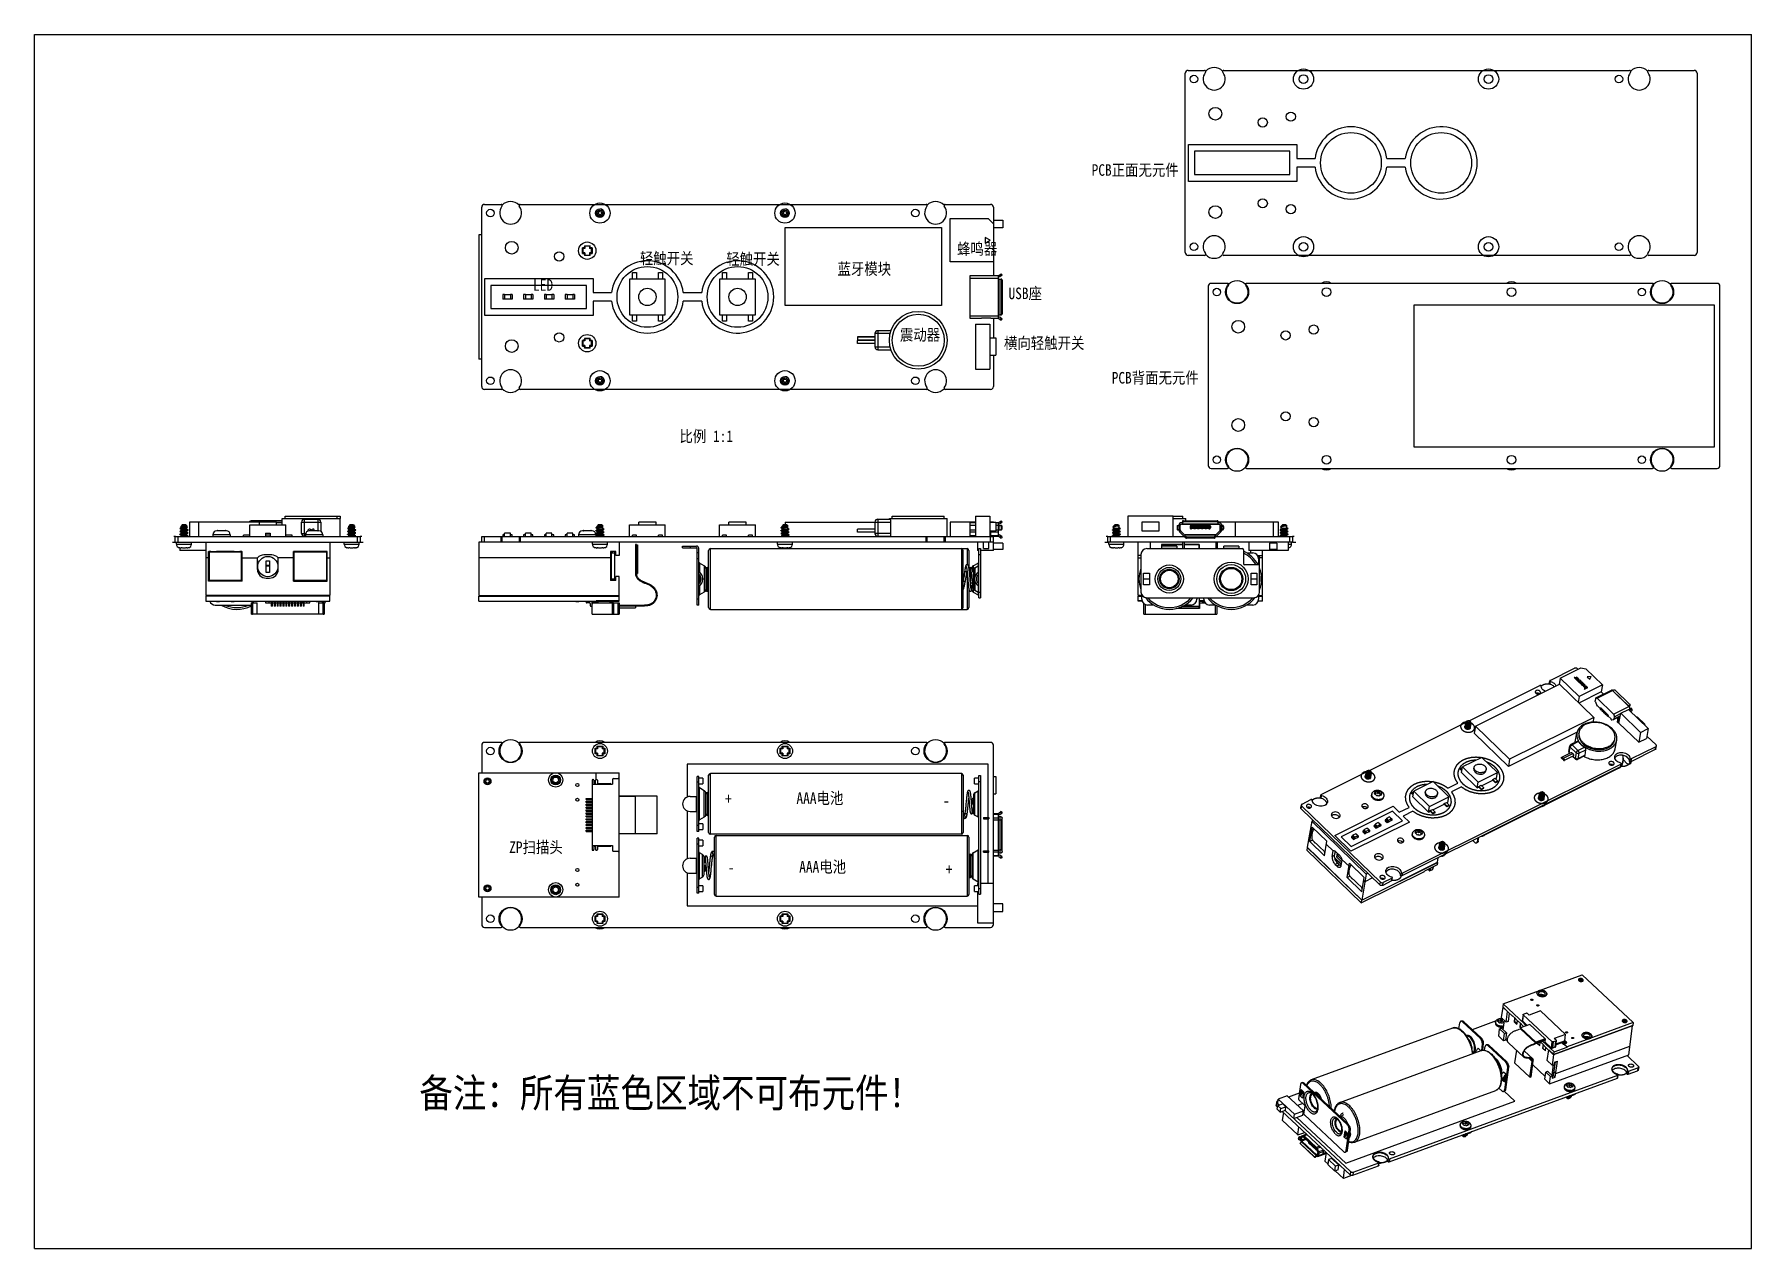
# Model space of a CAD drawing. Extents: x 0 to 297, y 0 to 210.
import ezdxf

# ---------------------------------------------------------------- set-up
doc = ezdxf.new("R2010")
doc.units = 0
doc.header["$LTSCALE"] = 16.335
doc.linetypes.add('HIDDEN', pattern=[0.2, 0.1, -0.1])
doc.layers.get('0').update_dxf_attribs({"linetype": 'CONTINUOUS'})
for name, color, linetype in [('02___PRT_ALL_AXES', 7, 'CONTINUOUS'), ('06___PRT_ALL_SURFS', 7, 'CONTINUOUS'), ('COOL', 153, 'HIDDEN')]:
    doc.layers.add(name, color=color, linetype=linetype)
doc.styles.get("Standard").update_dxf_attribs({"font": 'txt', "width": 0.85})

msp = doc.modelspace()

# ---------------------------------------------------------------- texts
at = {"layer": 'COOL', "color": 5, "linetype": 'CONTINUOUS', "attachment_point": 1}
for s, insert, char_height, width in [('{\\fSimSun|b0|i0|c134|p2;PCB正面无元件}', (182.85, 187.54), 2, 101.3107), ('{\\fSimSun|b0|i0|c134|p2;\\C256;轻触开关}', (104.72, 172.27), 2, 23.8), ('{\\fSimSun|b0|i0|c134|p2;\\C256;轻触开关}', (119.66, 172.16), 2, 23.8), ('{\\fSimSun|b0|i0|c134|p2;\\C256;蜂鸣器}', (159.57, 173.9), 2, 23.8), ('{\\fSimSun|b0|i0|c134|p2;\\C256;蓝牙模块}', (138.9, 170.44), 2, 23.8), ('{\\fSimSun|b0|i0|c134|p2;\\C256;LED}', (86.25, 167.65), 2, 23.8), ('{\\fSimSun|b0|i0|c134|p2;\\C256;USB座}', (168.47, 166.21), 2, 23.8), ('{\\fSimSun|b0|i0|c134|p2;\\C256;震动器}', (149.7, 159.05), 2, 23.8), ('{\\fSimSun|b0|i0|c134|p2;\\C256;横向轻触开关}', (167.69, 157.61), 2, 23.8), ('{\\fSimSun|b0|i0|c134|p2;PCB背面无元件}', (186.32, 151.61), 2, 101.3107), ('{\\fSimSun|b0|i0|c134|p2;比例\\fSimSun|b0|i0|c0|p2; \\fSimSun|b0|i0|c134|p2;1:1}', (111.57, 141.5), 2, 23.8), ('{\\fSimSun|b0|i0|c134|p2;\\C256;+}', (119.46, 78.8), 2, 23.8), ('{\\fSimSun|b0|i0|c134|p2;\\C256;AAA电池}', (131.8, 78.91), 2, 23.8), ('{\\fSimSun|b0|i0|c134|p2;\\C256;-}', (157.15, 78.47), 2, 23.8), ('{\\fSimSun|b0|i0|c134|p2;\\C256;ZP扫描头}', (82.12, 70.42), 2, 23.8), ('{\\fSimSun|b0|i0|c134|p2;\\C256;-}', (119.93, 66.93), 2, 23.8), ('{\\fSimSun|b0|i0|c134|p2;\\C256;AAA电池}', (132.28, 67.05), 2, 23.8), ('{\\fSimSun|b0|i0|c134|p2;\\C256;+}', (157.63, 66.6), 2, 23.8), ('{\\fSimSun|b0|i0|c134|p2;备注：所有蓝色区域不可布元件！}', (66.58, 29.43), 5, 101.3107)]:
    msp.add_mtext(s, dxfattribs=dict(at, insert=insert, char_height=char_height, width=width))

# ---------------------------------------------------------------- linework, layer by layer
at = {"color": 7, "linetype": 'CONTINUOUS'}
for p, q in [((0, 0), (0, 210)), ((0, 210), (297, 210)), ((297, 0), (297, 210)), ((199.05, 172.27), (199.05, 203.27)), ((199.55, 203.77), (202.4, 203.77)), ((205.7, 203.77), (275.9, 203.77)), ((279.2, 203.77), (287.05, 203.77)), ((287.55, 203.27), (287.55, 172.27)), ((77.37, 149.09), (77.37, 180.09)), ((77.87, 180.59), (80.72, 180.59)), ((84.02, 180.59), (154.22, 180.59)), ((97.42, 178.8), (97.26, 178.68)), ((129.42, 178.8), (129.26, 178.68)), ((157.52, 180.59), (165.37, 180.59)), ((165.87, 180.09), (165.87, 168.3)), ((76.87, 175.34), (76.87, 153.84)), ((77.37, 175.34), (76.87, 175.34)), ((129.87, 176.59), (156.87, 176.59)), ((129.87, 163.09), (129.87, 176.59)), ((156.87, 176.59), (156.87, 163.09)), ((158.37, 178.14), (164.97, 178.14)), ((158.37, 170.64), (158.37, 178.14)), ((164.97, 178.14), (165.87, 177.24)), ((165.87, 177.84), (167.47, 177.84)), ((167.47, 176.54), (165.87, 176.54)), ((167.47, 177.84), (167.47, 176.54)), ((94.78, 173.08), (94.87, 172.99)), ((94.87, 172.99), (94.87, 172.19)), ((95.22, 172.99), (94.87, 172.99)), ((95.13, 173.08), (94.99, 173.08)), ((95.13, 173.43), (95.22, 173.34)), ((95.13, 173.22), (95.13, 173.08)), ((95.22, 172.99), (95.13, 173.08)), ((95.22, 173.34), (95.22, 172.99)), ((96.02, 173.34), (95.22, 173.34)), ((96.11, 173.43), (96.02, 173.34)), ((96.02, 173.34), (96.02, 172.99)), ((96.02, 172.99), (96.11, 173.08)), ((96.37, 172.99), (96.02, 172.99)), ((96.11, 173.22), (96.11, 173.08)), ((96.25, 173.08), (96.11, 173.08)), ((96.46, 173.08), (96.37, 172.99)), ((96.37, 172.19), (96.37, 172.99)), ((94.78, 172.1), (94.87, 172.19)), ((95.22, 172.19), (94.87, 172.19)), ((95.13, 172.1), (94.99, 172.1)), ((95.22, 172.19), (95.13, 172.1)), ((95.13, 172.1), (95.13, 171.96)), ((95.13, 171.75), (95.22, 171.84)), ((95.22, 172.19), (95.22, 171.84)), ((95.22, 171.84), (96.02, 171.84)), ((96.02, 172.19), (96.02, 171.84)), ((96.02, 172.19), (96.11, 172.1)), ((96.37, 172.19), (96.02, 172.19)), ((96.11, 171.75), (96.02, 171.84)), ((96.11, 172.1), (96.11, 171.96)), ((96.25, 172.1), (96.11, 172.1)), ((96.46, 172.1), (96.37, 172.19)), ((165.87, 170.64), (158.37, 170.64)), ((202.4, 171.77), (199.55, 171.77)), ((275.9, 171.77), (205.7, 171.77)), ((287.05, 171.77), (279.2, 171.77)), ((102.92, 167.69), (102.92, 161.49)), ((109.12, 167.69), (102.92, 167.69)), ((103.42, 167.69), (103.42, 168.79)), ((103.42, 168.79), (104.12, 168.79)), ((104.12, 168.79), (104.12, 167.69)), ((107.92, 167.69), (107.92, 168.79)), ((107.92, 168.79), (108.62, 168.79)), ((108.62, 168.79), (108.62, 167.69)), ((109.12, 161.49), (109.12, 167.69)), ((124.72, 167.69), (118.52, 167.69)), ((118.52, 167.69), (118.52, 161.49)), ((119.02, 168.79), (119.72, 168.79)), ((119.02, 167.69), (119.02, 168.79)), ((119.72, 168.79), (119.72, 167.69)), ((123.52, 168.79), (124.22, 168.79)), ((123.52, 167.69), (123.52, 168.79)), ((124.22, 168.79), (124.22, 167.69)), ((124.72, 161.49), (124.72, 167.69)), ((161.83, 168.3), (163.82, 168.3)), ((161.83, 160.88), (161.83, 168.3)), ((161.83, 167.85), (166.77, 167.85)), ((163.82, 168.3), (163.82, 168.29)), ((163.82, 168.29), (165.42, 168.29)), ((165.42, 168.3), (166.77, 168.3)), ((165.42, 168.3), (165.42, 168.29)), ((166.77, 160.88), (166.77, 168.3)), ((166.77, 167.69), (167.21, 167.69)), ((166.8, 168.31), (167.23, 168.61)), ((166.8, 167.69), (166.8, 161.49)), ((166.95, 168.1), (167.37, 168.41)), ((167.21, 168.29), (167.07, 168.49)), ((167.37, 167.49), (167.22, 167.49)), ((167.22, 161.69), (167.22, 167.49)), ((167.23, 168.61), (167.37, 168.41)), ((167.37, 167.49), (167.37, 161.69)), ((203.01, 166.44), (203.01, 135.44)), ((206.36, 166.94), (203.51, 166.94)), ((279.86, 166.94), (209.66, 166.94)), ((291.01, 166.94), (283.16, 166.94)), ((291.51, 135.44), (291.51, 166.44)), ((81.02, 164.99), (81.02, 164.19)), ((81.32, 164.99), (81.02, 164.99)), ((81.32, 164.19), (81.02, 164.19)), ((81.32, 164.99), (81.32, 164.19)), ((82.32, 164.98), (81.32, 164.98)), ((82.32, 164.2), (81.32, 164.2)), ((82.32, 164.99), (82.32, 164.19)), ((82.62, 164.99), (82.32, 164.99)), ((82.62, 164.19), (82.32, 164.19)), ((82.62, 164.99), (82.62, 164.19)), ((84.62, 164.99), (84.62, 164.19)), ((84.92, 164.99), (84.62, 164.99)), ((84.92, 164.19), (84.62, 164.19)), ((84.92, 164.99), (84.92, 164.19)), ((85.92, 164.98), (84.92, 164.98)), ((85.92, 164.2), (84.92, 164.2)), ((85.92, 164.99), (85.92, 164.19)), ((86.22, 164.99), (85.92, 164.99)), ((86.22, 164.19), (85.92, 164.19)), ((86.22, 164.99), (86.22, 164.19)), ((88.22, 164.99), (88.22, 164.19)), ((88.52, 164.99), (88.22, 164.99)), ((88.52, 164.19), (88.22, 164.19)), ((88.52, 164.99), (88.52, 164.19)), ((89.52, 164.98), (88.52, 164.98)), ((89.52, 164.2), (88.52, 164.2)), ((89.52, 164.99), (89.52, 164.19)), ((89.82, 164.99), (89.52, 164.99)), ((89.82, 164.19), (89.52, 164.19)), ((89.82, 164.99), (89.82, 164.19)), ((91.82, 164.99), (91.82, 164.19)), ((92.12, 164.99), (91.82, 164.99)), ((92.12, 164.19), (91.82, 164.19)), ((92.12, 164.99), (92.12, 164.19)), ((93.12, 164.98), (92.12, 164.98)), ((93.12, 164.2), (92.12, 164.2)), ((93.12, 164.99), (93.12, 164.19)), ((93.42, 164.99), (93.12, 164.99)), ((93.42, 164.19), (93.12, 164.19)), ((93.42, 164.99), (93.42, 164.19)), ((102.92, 161.49), (109.12, 161.49)), ((103.42, 160.39), (103.42, 161.49)), ((104.12, 160.39), (103.42, 160.39)), ((104.12, 161.49), (104.12, 160.39)), ((107.92, 160.39), (107.92, 161.49)), ((108.62, 160.39), (107.92, 160.39)), ((108.62, 161.49), (108.62, 160.39)), ((118.52, 161.49), (124.72, 161.49)), ((119.02, 160.39), (119.02, 161.49)), ((119.72, 160.39), (119.02, 160.39)), ((119.72, 161.49), (119.72, 160.39)), ((123.52, 160.39), (123.52, 161.49)), ((124.22, 160.39), (123.52, 160.39)), ((124.22, 161.49), (124.22, 160.39)), ((156.87, 163.09), (129.87, 163.09)), ((161.83, 161.33), (166.77, 161.33)), ((163.82, 160.88), (161.83, 160.88)), ((165.42, 160.89), (163.82, 160.89)), ((163.82, 160.88), (163.82, 160.89)), ((165.42, 160.88), (165.42, 160.89)), ((166.77, 160.88), (165.42, 160.88)), ((165.87, 160.88), (165.87, 157.49)), ((166.77, 161.49), (167.21, 161.49)), ((166.8, 160.87), (167.23, 160.57)), ((167.37, 160.77), (166.95, 161.08)), ((167.07, 160.69), (167.21, 160.89)), ((167.22, 161.69), (167.37, 161.69)), ((167.37, 160.77), (167.23, 160.57)), ((95.13, 157.43), (95.22, 157.34)), ((96.11, 157.43), (96.02, 157.34)), ((145.37, 157.67), (142.37, 157.67)), ((148.01, 158.24), (145.37, 158.24)), ((145.37, 158.24), (145.37, 155.94)), ((148.15, 158.74), (145.87, 158.74)), ((145.87, 158.74), (145.87, 155.44)), ((162.77, 159.89), (165.27, 159.89)), ((162.77, 159.89), (162.77, 152.09)), ((165.27, 159.89), (165.27, 152.09)), ((165.27, 157.49), (166.27, 157.49)), ((166.27, 157.49), (166.27, 154.49)), ((94.78, 157.08), (94.87, 156.99)), ((94.78, 156.1), (94.87, 156.19)), ((94.87, 156.99), (94.87, 156.19)), ((95.22, 156.99), (94.87, 156.99)), ((95.22, 156.19), (94.87, 156.19)), ((95.13, 157.08), (94.99, 157.08)), ((95.13, 156.1), (94.99, 156.1)), ((95.13, 157.22), (95.13, 157.08)), ((95.22, 156.99), (95.13, 157.08)), ((95.22, 156.19), (95.13, 156.1)), ((95.13, 156.1), (95.13, 155.96)), ((95.13, 155.75), (95.22, 155.84)), ((95.22, 157.34), (95.22, 156.99)), ((96.02, 157.34), (95.22, 157.34)), ((95.22, 156.19), (95.22, 155.84)), ((95.22, 155.84), (96.02, 155.84)), ((96.02, 157.34), (96.02, 156.99)), ((96.02, 156.99), (96.11, 157.08)), ((96.37, 156.99), (96.02, 156.99)), ((96.02, 156.19), (96.02, 155.84)), ((96.02, 156.19), (96.11, 156.1)), ((96.37, 156.19), (96.02, 156.19)), ((96.11, 155.75), (96.02, 155.84)), ((96.11, 157.22), (96.11, 157.08)), ((96.25, 157.08), (96.11, 157.08)), ((96.11, 156.1), (96.11, 155.96)), ((96.25, 156.1), (96.11, 156.1)), ((96.46, 157.08), (96.37, 156.99)), ((96.37, 156.19), (96.37, 156.99)), ((96.46, 156.1), (96.37, 156.19)), ((145.37, 157.12), (142.37, 157.12)), ((145.37, 157.07), (142.37, 157.07)), ((145.37, 156.52), (142.37, 156.52)), ((145.37, 155.94), (148.01, 155.94)), ((145.87, 155.44), (148.15, 155.44)), ((165.27, 154.49), (166.27, 154.49)), ((165.87, 154.49), (165.87, 149.09)), ((77.37, 153.84), (76.87, 153.84)), ((162.77, 152.09), (165.27, 152.09)), ((80.72, 148.59), (77.87, 148.59)), ((154.22, 148.59), (84.02, 148.59)), ((97.42, 149.8), (97.26, 149.68)), ((129.42, 149.8), (129.26, 149.68)), ((165.37, 148.59), (157.52, 148.59)), ((203.51, 134.94), (206.36, 134.94)), ((209.66, 134.94), (279.86, 134.94)), ((283.16, 134.94), (291.01, 134.94)), ((25.58, 125.16), (25.38, 124.96)), ((26.38, 124.96), (25.38, 124.96)), ((26.18, 125.16), (25.58, 125.16)), ((26.17, 124.83), (26.29, 124.71)), ((26.18, 125.16), (26.38, 124.96)), ((26.49, 124.79), (26.38, 124.86)), ((26.44, 124.73), (26.49, 124.76)), ((26.83, 125.66), (26.83, 123.16)), ((41.88, 125.66), (26.83, 125.66)), ((28.38, 125.66), (28.38, 123.16)), ((37.28, 125.77), (37.28, 125.66)), ((37.28, 123.16), (37.28, 125.16)), ((37.28, 125.16), (43.48, 125.16)), ((42.88, 125.89), (37.48, 125.89)), ((38.88, 125.66), (38.88, 125.16)), ((41.88, 125.16), (41.88, 125.66)), ((41.88, 125.57), (42.88, 125.57)), ((42.88, 125.56), (41.88, 125.56)), ((43.48, 123.16), (43.48, 125.16)), ((46.23, 123.68), (46.23, 125.66)), ((46.23, 125.66), (49.53, 125.66)), ((46.73, 123.18), (46.73, 126.16)), ((46.73, 126.16), (49.03, 126.16)), ((49.03, 126.16), (49.03, 124.16)), ((49.53, 125.66), (49.53, 124.07)), ((52.38, 126.66), (52.88, 126.66)), ((52.88, 126.66), (52.88, 126.26)), ((54.58, 125.16), (54.38, 124.96)), ((55.38, 124.96), (54.38, 124.96)), ((55.18, 125.16), (54.58, 125.16)), ((55.17, 124.83), (55.29, 124.71)), ((55.18, 125.16), (55.38, 124.96)), ((55.49, 124.79), (55.38, 124.86)), ((55.44, 124.73), (55.49, 124.76)), ((97.28, 124.76), (97.23, 124.73)), ((97.42, 124.83), (97.26, 124.71)), ((97.34, 124.8), (97.28, 124.76)), ((97.52, 125.16), (97.32, 124.96)), ((97.32, 124.96), (97.32, 124.79)), ((98.32, 124.96), (97.32, 124.96)), ((98.12, 125.16), (97.52, 125.16)), ((98.12, 125.16), (98.32, 124.96)), ((98.28, 124.87), (98.3, 124.88)), ((102.92, 123.16), (102.92, 125.16)), ((102.92, 125.16), (109.12, 125.16)), ((104.52, 125.16), (104.52, 125.66)), ((107.52, 125.66), (104.52, 125.66)), ((107.52, 125.16), (107.52, 125.66)), ((109.12, 123.16), (109.12, 125.16)), ((118.52, 123.16), (118.52, 125.16)), ((118.52, 125.16), (124.72, 125.16)), ((120.12, 125.16), (120.12, 125.66)), ((123.12, 125.66), (120.12, 125.66)), ((123.12, 125.16), (123.12, 125.66)), ((124.72, 123.16), (124.72, 125.16)), ((129.28, 124.76), (129.23, 124.73)), ((129.42, 124.83), (129.26, 124.71)), ((129.34, 124.8), (129.28, 124.76)), ((129.52, 125.16), (129.32, 124.96)), ((130.32, 124.96), (129.32, 124.96)), ((129.32, 124.96), (129.32, 124.79)), ((130.12, 125.16), (129.52, 125.16)), ((129.87, 125.66), (148.15, 125.66)), ((129.87, 125.66), (129.87, 125.16)), ((130.12, 125.16), (130.32, 124.96)), ((130.28, 124.87), (130.3, 124.88)), ((145.37, 125.66), (145.37, 123.68)), ((145.87, 126.16), (148.01, 126.16)), ((145.87, 126.16), (145.87, 123.18)), ((147.87, 126.16), (147.87, 126.26)), ((148.15, 123.68), (148.15, 125.66)), ((148.37, 126.26), (148.37, 126.66)), ((157.37, 126.26), (157.37, 126.66)), ((162.77, 125.66), (158.37, 125.66)), ((158.37, 125.66), (158.37, 123.16)), ((161.83, 125.56), (162.77, 125.56)), ((161.83, 123.16), (161.83, 125.56)), ((161.83, 125.11), (162.77, 125.11)), ((162.77, 126.66), (165.27, 126.66)), ((162.77, 126.66), (162.77, 123.16)), ((165.27, 126.66), (165.27, 123.16)), ((165.87, 125.66), (165.27, 125.66)), ((165.27, 125.61), (166.27, 125.61)), ((165.87, 125.66), (165.87, 125.61)), ((166.27, 125.61), (166.27, 124.11)), ((166.27, 125.56), (166.77, 125.56)), ((166.27, 125.11), (166.77, 125.11)), ((166.77, 123.21), (166.77, 125.56)), ((166.77, 125.06), (167.21, 125.06)), ((166.8, 125.57), (167.22, 125.89)), ((166.8, 125.06), (166.8, 124.31)), ((166.95, 125.37), (167.37, 125.69)), ((167.21, 125.57), (167.06, 125.77)), ((167.22, 125.89), (167.37, 125.69)), ((167.37, 124.86), (167.23, 124.86)), ((167.23, 124.86), (167.23, 124.51)), ((167.37, 124.51), (167.37, 124.86)), ((186.64, 124.86), (186.53, 124.79)), ((186.84, 125.16), (186.64, 124.96)), ((187.64, 124.96), (186.64, 124.96)), ((187.44, 125.16), (186.84, 125.16)), ((187.44, 125.16), (187.64, 124.96)), ((189.14, 126.66), (189.14, 123.16)), ((196.94, 126.66), (189.14, 126.66)), ((191.54, 125.61), (191.54, 124.11)), ((194.54, 125.61), (191.54, 125.61)), ((194.54, 124.11), (194.54, 125.61)), ((196.94, 123.16), (196.94, 126.66)), ((197.62, 124.86), (197.62, 124.51)), ((197.82, 124.86), (197.62, 124.86)), ((197.73, 125.06), (198.18, 125.06)), ((197.82, 124.51), (197.82, 124.86)), ((197.93, 125.06), (197.93, 125.11)), ((198.12, 124.31), (198.12, 125.06)), ((198.18, 124.3), (198.18, 125.11)), ((198.38, 125.56), (198.54, 125.56)), ((198.38, 125.31), (204.9, 125.31)), ((198.54, 125.77), (198.54, 125.31)), ((198.54, 125.37), (204.74, 125.37)), ((198.74, 125.89), (198.74, 125.69)), ((198.74, 125.89), (204.54, 125.89)), ((204.54, 125.69), (198.74, 125.69)), ((199.89, 124.93), (199.89, 124.63)), ((199.9, 124.93), (199.89, 124.93)), ((199.9, 124.93), (199.9, 124.63)), ((200.04, 124.98), (199.95, 124.98)), ((200.05, 124.82), (199.98, 124.72)), ((200.04, 125.08), (203.24, 125.08)), ((200.05, 124.82), (200.54, 124.82)), ((200.06, 124.82), (200.06, 124.93)), ((203.21, 124.93), (200.06, 124.93)), ((200.08, 124.76), (200.08, 124.63)), ((200.14, 124.76), (200.08, 124.76)), ((200.14, 124.48), (200.14, 124.76)), ((200.16, 124.93), (200.16, 124.85)), ((200.16, 124.85), (200.54, 124.85)), ((200.54, 124.85), (200.54, 124.48)), ((200.79, 124.48), (200.79, 124.85)), ((200.79, 124.85), (201.19, 124.85)), ((201.19, 124.82), (200.79, 124.82)), ((201.19, 124.85), (201.19, 124.48)), ((201.44, 124.48), (201.44, 124.85)), ((201.44, 124.85), (201.84, 124.85)), ((201.84, 124.82), (201.44, 124.82)), ((201.84, 124.85), (201.84, 124.48)), ((202.09, 124.48), (202.09, 124.85)), ((202.09, 124.85), (202.49, 124.85)), ((202.49, 124.82), (202.09, 124.82)), ((202.49, 124.85), (202.49, 124.48)), ((202.74, 124.48), (202.74, 124.85)), ((202.74, 124.85), (203.12, 124.85)), ((202.74, 124.82), (203.23, 124.82)), ((203.12, 124.85), (203.12, 124.93)), ((203.14, 124.48), (203.14, 124.76)), ((203.14, 124.76), (203.2, 124.76)), ((203.2, 124.63), (203.2, 124.76)), ((203.21, 124.93), (203.21, 124.82)), ((203.33, 124.98), (203.23, 124.98)), ((203.23, 124.82), (203.29, 124.72)), ((203.38, 124.63), (203.38, 124.93)), ((203.39, 124.93), (203.38, 124.93)), ((203.39, 124.93), (203.39, 124.63)), ((204.54, 125.69), (204.54, 125.89)), ((204.74, 125.31), (204.74, 125.77)), ((215.19, 125.66), (204.74, 125.66)), ((204.74, 125.56), (204.9, 125.56)), ((205.1, 124.3), (205.1, 125.11)), ((205.54, 125.06), (205.1, 125.06)), ((205.15, 125.06), (205.15, 124.31)), ((205.35, 125.06), (205.35, 125.11)), ((205.45, 124.51), (205.45, 124.86)), ((205.66, 124.86), (205.45, 124.86)), ((205.66, 124.86), (205.66, 124.51)), ((207.69, 125.66), (207.69, 123.16)), ((214.29, 123.16), (214.29, 125.66)), ((215.19, 123.16), (215.19, 125.66)), ((215.64, 124.86), (215.53, 124.79)), ((215.84, 125.16), (215.64, 124.96)), ((216.64, 124.96), (215.64, 124.96)), ((216.44, 125.16), (215.84, 125.16)), ((216.44, 125.16), (216.64, 124.96)), ((24.38, 122.16), (24.38, 123.16)), ((24.42, 123.16), (56.33, 123.16)), ((24.42, 122.16), (56.33, 122.16)), ((24.58, 121.86), (24.58, 122.16)), ((24.58, 121.86), (27.18, 121.86)), ((24.88, 122.16), (24.88, 123.16)), ((25.24, 124.58), (25.19, 124.55)), ((25.19, 124.52), (25.26, 124.48)), ((25.24, 124.08), (25.19, 124.05)), ((25.19, 124.02), (25.26, 123.98)), ((25.24, 123.58), (25.19, 123.55)), ((25.19, 123.52), (25.26, 123.48)), ((25.29, 124.61), (25.24, 124.58)), ((25.29, 124.11), (25.24, 124.08)), ((25.29, 123.61), (25.24, 123.58)), ((25.26, 124.48), (25.31, 124.45)), ((25.26, 123.98), (25.31, 123.95)), ((25.26, 123.48), (25.31, 123.45)), ((25.34, 124.64), (25.29, 124.61)), ((25.34, 124.14), (25.29, 124.11)), ((25.34, 123.64), (25.29, 123.61)), ((25.31, 124.45), (25.37, 124.41)), ((25.31, 123.95), (25.37, 123.91)), ((25.31, 123.45), (25.37, 123.41)), ((25.39, 124.67), (25.34, 124.64)), ((25.39, 124.17), (25.34, 124.14)), ((25.39, 123.67), (25.34, 123.64)), ((25.37, 124.41), (25.38, 124.41)), ((25.37, 123.91), (25.38, 123.91)), ((25.37, 123.41), (25.38, 123.41)), ((26.29, 124.71), (26.17, 124.6)), ((26.33, 124.66), (26.37, 124.69)), ((26.36, 124.15), (26.42, 124.18)), ((26.36, 123.65), (26.42, 123.68)), ((26.44, 124.37), (26.38, 124.41)), ((26.38, 124.41), (26.38, 124.41)), ((26.44, 123.87), (26.38, 123.91)), ((26.38, 123.91), (26.38, 123.91)), ((26.44, 123.37), (26.38, 123.41)), ((26.38, 123.41), (26.38, 123.41)), ((26.39, 123.17), (26.44, 123.2)), ((26.42, 124.18), (26.47, 124.21)), ((26.42, 123.68), (26.47, 123.71)), ((26.49, 124.34), (26.44, 124.37)), ((26.49, 123.84), (26.44, 123.87)), ((26.49, 123.34), (26.44, 123.37)), ((26.44, 123.2), (26.49, 123.23)), ((26.47, 124.21), (26.52, 124.24)), ((26.47, 123.71), (26.52, 123.74)), ((26.56, 124.3), (26.49, 124.34)), ((26.56, 123.8), (26.49, 123.84)), ((26.56, 123.3), (26.49, 123.34)), ((26.49, 123.23), (26.56, 123.27)), ((26.52, 124.24), (26.56, 124.27)), ((26.52, 123.74), (26.56, 123.77)), ((27.18, 121.86), (27.18, 122.16)), ((29.63, 122.16), (29.63, 112.96)), ((30.88, 123.46), (30.88, 123.16)), ((33.88, 123.46), (30.88, 123.46)), ((31.54, 124.14), (31.54, 124.16)), ((31.7, 124.16), (31.7, 124.16)), ((31.89, 124.16), (31.74, 124.16)), ((31.89, 124.14), (31.89, 124.16)), ((32.87, 124.16), (32.86, 124.14)), ((33.01, 124.16), (32.87, 124.16)), ((33.05, 124.16), (33.06, 124.16)), ((33.22, 124.16), (33.21, 124.14)), ((33.88, 123.46), (33.88, 123.16)), ((36.18, 123.16), (36.18, 123.41)), ((37.28, 123.41), (36.18, 123.41)), ((39.98, 123.46), (39.98, 123.16)), ((39.98, 123.46), (40.78, 123.46)), ((39.99, 123.76), (39.99, 123.46)), ((39.99, 123.76), (40.77, 123.76)), ((40.77, 123.76), (40.77, 123.46)), ((40.78, 123.46), (40.78, 123.16)), ((44.58, 123.41), (43.48, 123.41)), ((44.58, 123.16), (44.58, 123.41)), ((46.23, 123.68), (46.91, 123.68)), ((46.88, 123.18), (46.73, 123.18)), ((46.88, 123.46), (46.88, 123.16)), ((49.88, 123.46), (46.88, 123.46)), ((47.54, 124.14), (47.54, 124.16)), ((47.7, 124.16), (47.7, 124.16)), ((47.89, 124.16), (47.74, 124.16)), ((47.89, 124.14), (47.89, 124.16)), ((48.87, 124.16), (48.86, 124.14)), ((49.01, 124.16), (48.87, 124.16)), ((49.05, 124.16), (49.06, 124.16)), ((49.22, 124.16), (49.21, 124.14)), ((49.88, 123.46), (49.88, 123.16)), ((51.13, 122.16), (51.13, 112.96)), ((53.58, 121.86), (53.58, 122.16)), ((53.58, 121.86), (56.18, 121.86)), ((54.24, 124.58), (54.19, 124.55)), ((54.19, 124.52), (54.26, 124.48)), ((54.24, 124.08), (54.19, 124.05)), ((54.19, 124.02), (54.26, 123.98)), ((54.24, 123.58), (54.19, 123.55)), ((54.19, 123.52), (54.26, 123.48)), ((54.29, 124.61), (54.24, 124.58)), ((54.29, 124.11), (54.24, 124.08)), ((54.29, 123.61), (54.24, 123.58)), ((54.26, 124.48), (54.31, 124.45)), ((54.26, 123.98), (54.31, 123.95)), ((54.26, 123.48), (54.31, 123.45)), ((54.34, 124.64), (54.29, 124.61)), ((54.34, 124.14), (54.29, 124.11)), ((54.34, 123.64), (54.29, 123.61)), ((54.31, 124.45), (54.37, 124.41)), ((54.31, 123.95), (54.37, 123.91)), ((54.31, 123.45), (54.37, 123.41)), ((54.39, 124.67), (54.34, 124.64)), ((54.39, 124.17), (54.34, 124.14)), ((54.39, 123.67), (54.34, 123.64)), ((54.37, 124.41), (54.38, 124.41)), ((54.37, 123.91), (54.38, 123.91)), ((54.37, 123.41), (54.38, 123.41)), ((55.29, 124.71), (55.17, 124.6)), ((55.33, 124.66), (55.37, 124.69)), ((55.36, 124.15), (55.42, 124.18)), ((55.36, 123.65), (55.42, 123.68)), ((55.44, 124.37), (55.38, 124.41)), ((55.38, 124.41), (55.38, 124.41)), ((55.44, 123.87), (55.38, 123.91)), ((55.38, 123.91), (55.38, 123.91)), ((55.44, 123.37), (55.38, 123.41)), ((55.38, 123.41), (55.38, 123.41)), ((55.39, 123.17), (55.44, 123.2)), ((55.42, 124.18), (55.47, 124.21)), ((55.42, 123.68), (55.47, 123.71)), ((55.49, 124.34), (55.44, 124.37)), ((55.49, 123.84), (55.44, 123.87)), ((55.49, 123.34), (55.44, 123.37)), ((55.44, 123.2), (55.49, 123.23)), ((55.47, 124.21), (55.52, 124.24)), ((55.47, 123.71), (55.52, 123.74)), ((55.56, 124.3), (55.49, 124.34)), ((55.56, 123.8), (55.49, 123.84)), ((55.56, 123.3), (55.49, 123.34)), ((55.49, 123.23), (55.56, 123.27)), ((55.52, 124.24), (55.56, 124.27)), ((55.52, 123.74), (55.56, 123.77)), ((55.88, 122.16), (55.88, 123.16)), ((56.18, 121.86), (56.18, 122.16)), ((56.38, 122.16), (56.38, 123.16)), ((76.87, 122.16), (76.87, 112.96)), ((80.92, 122.16), (76.87, 122.16)), ((77.37, 122.16), (77.37, 123.16)), ((77.37, 123.16), (80.92, 123.16)), ((77.87, 122.16), (77.87, 123.16)), ((80.72, 122.16), (80.72, 123.16)), ((80.92, 122.16), (80.92, 123.16)), ((80.92, 123.16), (83.82, 123.16)), ((81.02, 123.46), (81.02, 123.16)), ((81.32, 123.46), (81.02, 123.46)), ((81.32, 123.16), (81.32, 123.76)), ((82.32, 123.76), (81.32, 123.76)), ((82.32, 123.16), (82.32, 123.76)), ((82.62, 123.46), (82.32, 123.46)), ((82.62, 123.16), (82.62, 123.46)), ((83.82, 123.16), (83.82, 122.16)), ((83.82, 123.16), (96.79, 123.16)), ((154.42, 122.16), (83.86, 122.16)), ((84.02, 123.16), (84.02, 122.16)), ((84.62, 123.46), (84.62, 123.16)), ((84.92, 123.46), (84.62, 123.46)), ((84.92, 123.16), (84.92, 123.76)), ((85.92, 123.76), (84.92, 123.76)), ((85.92, 123.16), (85.92, 123.76)), ((86.22, 123.46), (85.92, 123.46)), ((86.22, 123.16), (86.22, 123.46)), ((88.22, 123.46), (88.22, 123.16)), ((88.52, 123.46), (88.22, 123.46)), ((88.52, 123.16), (88.52, 123.76)), ((89.52, 123.76), (88.52, 123.76)), ((89.52, 123.16), (89.52, 123.76)), ((89.82, 123.46), (89.52, 123.46)), ((89.82, 123.16), (89.82, 123.46)), ((91.82, 123.46), (91.82, 123.16)), ((92.12, 123.46), (91.82, 123.46)), ((92.12, 123.16), (92.12, 123.76)), ((93.12, 123.76), (92.12, 123.76)), ((93.12, 123.16), (93.12, 123.76)), ((93.42, 123.46), (93.12, 123.46)), ((93.42, 123.16), (93.42, 123.46)), ((97.12, 123.46), (94.12, 123.46)), ((94.78, 124.14), (94.78, 124.16)), ((94.94, 124.16), (94.95, 124.16)), ((95.13, 124.16), (94.99, 124.16)), ((95.13, 124.14), (95.13, 124.16)), ((96.11, 124.16), (96.11, 124.14)), ((96.25, 124.16), (96.11, 124.16)), ((96.3, 124.16), (96.3, 124.16)), ((96.46, 124.16), (96.46, 124.14)), ((96.52, 121.86), (99.12, 121.86)), ((97.18, 124.7), (97.14, 124.68)), ((97.14, 124.65), (97.21, 124.6)), ((97.18, 124.2), (97.14, 124.18)), ((97.14, 124.15), (97.21, 124.1)), ((97.18, 123.7), (97.14, 123.68)), ((97.14, 123.65), (97.21, 123.6)), ((97.18, 123.2), (97.14, 123.18)), ((97.23, 124.73), (97.18, 124.7)), ((97.23, 124.23), (97.18, 124.2)), ((97.23, 123.73), (97.18, 123.7)), ((97.23, 123.23), (97.18, 123.2)), ((97.21, 124.6), (97.26, 124.57)), ((97.21, 124.1), (97.26, 124.07)), ((97.21, 123.6), (97.26, 123.57)), ((97.28, 124.26), (97.23, 124.23)), ((97.28, 123.76), (97.23, 123.73)), ((97.28, 123.26), (97.23, 123.23)), ((97.26, 124.71), (97.42, 124.6)), ((97.26, 124.57), (97.32, 124.54)), ((97.26, 124.07), (97.32, 124.04)), ((97.26, 123.57), (97.32, 123.54)), ((97.34, 124.3), (97.28, 124.26)), ((97.34, 123.8), (97.28, 123.76)), ((97.34, 123.3), (97.28, 123.26)), ((97.32, 124.55), (97.32, 124.29)), ((97.32, 124.54), (97.32, 124.53)), ((97.32, 124.05), (97.32, 123.79)), ((97.32, 124.04), (97.32, 124.03)), ((97.32, 123.55), (97.32, 123.29)), ((97.32, 123.54), (97.32, 123.53)), ((98.3, 124.27), (98.36, 124.31)), ((98.3, 123.77), (98.36, 123.81)), ((98.3, 123.27), (98.36, 123.31)), ((98.33, 124.53), (98.32, 124.54)), ((98.33, 124.03), (98.32, 124.04)), ((98.33, 123.53), (98.32, 123.54)), ((98.39, 124.5), (98.33, 124.53)), ((98.39, 124), (98.33, 124.03)), ((98.39, 123.5), (98.33, 123.53)), ((98.36, 124.31), (98.41, 124.34)), ((98.36, 123.81), (98.41, 123.84)), ((98.36, 123.31), (98.41, 123.34)), ((98.44, 124.47), (98.39, 124.5)), ((98.44, 123.97), (98.39, 124)), ((98.44, 123.47), (98.39, 123.5)), ((98.41, 124.34), (98.46, 124.37)), ((98.41, 123.84), (98.46, 123.87)), ((98.41, 123.34), (98.46, 123.37)), ((98.51, 124.43), (98.44, 124.47)), ((98.51, 123.93), (98.44, 123.97)), ((98.51, 123.43), (98.44, 123.47)), ((98.46, 124.37), (98.51, 124.4)), ((98.46, 123.87), (98.51, 123.9)), ((98.46, 123.37), (98.51, 123.4)), ((98.85, 123.16), (128.79, 123.16)), ((101.17, 122.16), (101.17, 119.86)), ((103.42, 123.16), (103.42, 123.41)), ((104.12, 123.41), (103.42, 123.41)), ((104.12, 123.16), (104.12, 123.41)), ((107.92, 123.16), (107.92, 123.41)), ((108.62, 123.41), (107.92, 123.41)), ((108.62, 123.16), (108.62, 123.41)), ((119.02, 123.16), (119.02, 123.41)), ((119.72, 123.41), (119.02, 123.41)), ((119.72, 123.16), (119.72, 123.41)), ((124.22, 123.41), (123.52, 123.41)), ((123.52, 123.16), (123.52, 123.41)), ((124.22, 123.16), (124.22, 123.41)), ((128.52, 121.86), (131.12, 121.86)), ((129.18, 124.7), (129.14, 124.68)), ((129.14, 124.65), (129.21, 124.6)), ((129.18, 124.2), (129.14, 124.18)), ((129.14, 124.15), (129.21, 124.1)), ((129.18, 123.7), (129.14, 123.68)), ((129.14, 123.65), (129.21, 123.6)), ((129.18, 123.2), (129.14, 123.18)), ((129.23, 124.73), (129.18, 124.7)), ((129.23, 124.23), (129.18, 124.2)), ((129.23, 123.73), (129.18, 123.7)), ((129.23, 123.23), (129.18, 123.2)), ((129.21, 124.6), (129.26, 124.57)), ((129.21, 124.1), (129.26, 124.07)), ((129.21, 123.6), (129.26, 123.57)), ((129.28, 124.26), (129.23, 124.23)), ((129.28, 123.76), (129.23, 123.73)), ((129.28, 123.26), (129.23, 123.23)), ((129.26, 124.71), (129.42, 124.6)), ((129.26, 124.57), (129.32, 124.54)), ((129.26, 124.07), (129.32, 124.04)), ((129.26, 123.57), (129.32, 123.54)), ((129.34, 124.3), (129.28, 124.26)), ((129.34, 123.8), (129.28, 123.76)), ((129.34, 123.3), (129.28, 123.26)), ((129.32, 124.55), (129.32, 124.29)), ((129.32, 124.54), (129.32, 124.53)), ((129.32, 124.05), (129.32, 123.79)), ((129.32, 124.04), (129.32, 124.03)), ((129.32, 123.55), (129.32, 123.29)), ((129.32, 123.54), (129.32, 123.53)), ((130.3, 124.27), (130.36, 124.31)), ((130.3, 123.77), (130.36, 123.81)), ((130.3, 123.27), (130.36, 123.31)), ((130.33, 124.53), (130.32, 124.54)), ((130.33, 124.03), (130.32, 124.04)), ((130.33, 123.53), (130.32, 123.54)), ((130.39, 124.5), (130.33, 124.53)), ((130.39, 124), (130.33, 124.03)), ((130.39, 123.5), (130.33, 123.53)), ((130.36, 124.31), (130.41, 124.34)), ((130.36, 123.81), (130.41, 123.84)), ((130.36, 123.31), (130.41, 123.34)), ((130.44, 124.47), (130.39, 124.5)), ((130.44, 123.97), (130.39, 124)), ((130.44, 123.47), (130.39, 123.5)), ((130.41, 124.34), (130.46, 124.37)), ((130.41, 123.84), (130.46, 123.87)), ((130.41, 123.34), (130.46, 123.37)), ((130.51, 124.43), (130.44, 124.47)), ((130.51, 123.93), (130.44, 123.97)), ((130.51, 123.43), (130.44, 123.47)), ((130.46, 124.37), (130.51, 124.4)), ((130.46, 123.87), (130.51, 123.9)), ((130.46, 123.37), (130.51, 123.4)), ((130.85, 123.16), (154.42, 123.16)), ((148.15, 123.68), (145.37, 123.68)), ((148.01, 123.18), (145.87, 123.18)), ((147.87, 123.16), (147.87, 123.18)), ((154.22, 122.16), (154.22, 123.16)), ((154.42, 123.16), (157.32, 123.16)), ((154.42, 122.16), (154.42, 123.16)), ((157.32, 123.16), (165.87, 123.16)), ((157.32, 123.16), (157.32, 122.16)), ((165.87, 122.16), (157.36, 122.16)), ((157.52, 123.16), (157.52, 122.16)), ((161.83, 124.3), (162.77, 124.3)), ((161.83, 123.98), (162.77, 123.98)), ((161.83, 123.34), (162.77, 123.34)), ((162.26, 123.22), (162.26, 123.16)), ((162.71, 123.21), (162.71, 123.16)), ((162.77, 123.21), (162.75, 123.21)), ((163.12, 122.16), (163.12, 120.76)), ((164.18, 121.06), (164.18, 122.16)), ((165.08, 121.06), (165.08, 122.16)), ((165.27, 124.11), (166.27, 124.11)), ((165.42, 123.46), (165.27, 123.46)), ((165.27, 123.21), (166.77, 123.21)), ((165.37, 122.16), (165.37, 123.16)), ((165.42, 123.21), (165.42, 124.11)), ((165.42, 123.98), (166.77, 123.98)), ((165.42, 123.34), (166.77, 123.34)), ((165.87, 120.76), (165.87, 123.21)), ((167.47, 122.01), (165.87, 122.01)), ((166.27, 124.3), (166.77, 124.3)), ((166.77, 124.31), (167.21, 124.31)), ((166.8, 123.2), (167.22, 122.89)), ((167.37, 123.09), (166.95, 123.4)), ((167.06, 123.01), (167.21, 123.21)), ((167.37, 123.09), (167.22, 122.89)), ((167.23, 124.51), (167.37, 124.51)), ((167.47, 122.01), (167.47, 120.91)), ((185.64, 122.16), (185.64, 123.16)), ((185.68, 123.16), (199.04, 123.16)), ((217.6, 122.16), (185.68, 122.16)), ((185.84, 121.86), (185.84, 122.16)), ((185.84, 121.86), (188.44, 121.86)), ((186.14, 122.16), (186.14, 123.16)), ((186.5, 124.33), (186.45, 124.3)), ((186.45, 124.27), (186.52, 124.23)), ((186.5, 123.83), (186.45, 123.8)), ((186.45, 123.77), (186.52, 123.73)), ((186.5, 123.33), (186.45, 123.3)), ((186.45, 123.27), (186.52, 123.23)), ((186.55, 124.36), (186.5, 124.33)), ((186.55, 123.86), (186.5, 123.83)), ((186.55, 123.36), (186.5, 123.33)), ((186.52, 124.23), (186.57, 124.2)), ((186.52, 123.73), (186.57, 123.7)), ((186.52, 123.23), (186.57, 123.2)), ((186.6, 124.39), (186.55, 124.36)), ((186.6, 123.89), (186.55, 123.86)), ((186.6, 123.39), (186.55, 123.36)), ((186.57, 124.2), (186.63, 124.16)), ((186.57, 123.7), (186.63, 123.66)), ((186.57, 123.2), (186.62, 123.17)), ((186.6, 124.72), (186.64, 124.69)), ((186.66, 124.42), (186.6, 124.39)), ((186.66, 123.92), (186.6, 123.89)), ((186.66, 123.42), (186.6, 123.39)), ((186.63, 124.16), (186.64, 124.16)), ((186.63, 123.66), (186.64, 123.66)), ((186.66, 123.43), (186.66, 123.42)), ((187.62, 124.4), (187.68, 124.43)), ((187.62, 123.9), (187.68, 123.93)), ((187.62, 123.4), (187.68, 123.43)), ((187.7, 124.62), (187.64, 124.66)), ((187.64, 124.66), (187.64, 124.66)), ((187.7, 124.12), (187.64, 124.16)), ((187.64, 124.16), (187.64, 124.16)), ((187.7, 123.62), (187.64, 123.66)), ((187.64, 123.66), (187.64, 123.66)), ((187.68, 124.43), (187.73, 124.46)), ((187.68, 123.93), (187.73, 123.96)), ((187.68, 123.43), (187.73, 123.46)), ((187.75, 124.59), (187.7, 124.62)), ((187.75, 124.09), (187.7, 124.12)), ((187.75, 123.59), (187.7, 123.62)), ((187.73, 124.46), (187.78, 124.49)), ((187.73, 123.96), (187.78, 123.99)), ((187.73, 123.46), (187.78, 123.49)), ((187.83, 124.55), (187.75, 124.59)), ((187.83, 124.05), (187.75, 124.09)), ((187.83, 123.55), (187.75, 123.59)), ((187.78, 124.49), (187.83, 124.52)), ((187.78, 123.99), (187.83, 124.02)), ((187.78, 123.49), (187.83, 123.52)), ((188.44, 121.86), (188.44, 122.16)), ((190.89, 112.96), (190.89, 122.16)), ((191.54, 124.11), (194.54, 124.11)), ((192.96, 122.16), (192.96, 121.06)), ((197.62, 124.51), (197.82, 124.51)), ((197.73, 124.31), (198.18, 124.31)), ((197.93, 124.3), (197.93, 124.31)), ((198.7, 123.34), (198.06, 123.98)), ((198.24, 124.16), (198.88, 123.52)), ((198.64, 121.06), (198.64, 122.16)), ((198.89, 121.06), (198.89, 122.16)), ((199, 123.2), (199, 123.21)), ((204.26, 123.46), (199.02, 123.46)), ((199.02, 123.21), (199.04, 123.21)), ((199.04, 123.01), (199.04, 123.46)), ((204.24, 123.4), (199.04, 123.4)), ((199.24, 123.09), (199.24, 122.89)), ((199.24, 123.09), (204.04, 123.09)), ((204.04, 122.89), (199.24, 122.89)), ((199.89, 124.63), (199.9, 124.63)), ((199.95, 124.58), (199.96, 124.58)), ((199.98, 124.63), (199.98, 124.72)), ((199.98, 124.63), (200.14, 124.63)), ((200.04, 124.48), (200.14, 124.48)), ((200.14, 124.72), (200.54, 124.72)), ((200.54, 124.57), (200.14, 124.57)), ((200.54, 124.63), (200.79, 124.63)), ((200.79, 124.48), (200.54, 124.48)), ((200.79, 124.72), (201.19, 124.72)), ((201.19, 124.57), (200.79, 124.57)), ((201.19, 124.63), (201.44, 124.63)), ((201.44, 124.48), (201.19, 124.48)), ((201.44, 124.72), (201.84, 124.72)), ((201.84, 124.57), (201.44, 124.57)), ((201.84, 124.63), (202.09, 124.63)), ((202.09, 124.48), (201.84, 124.48)), ((202.09, 124.72), (202.49, 124.72)), ((202.49, 124.57), (202.09, 124.57)), ((202.49, 124.63), (202.74, 124.63)), ((202.74, 124.48), (202.49, 124.48)), ((202.74, 124.72), (203.14, 124.72)), ((203.14, 124.57), (202.74, 124.57)), ((203.14, 124.63), (203.29, 124.63)), ((203.14, 124.48), (203.24, 124.48)), ((203.29, 124.72), (203.29, 124.63)), ((203.31, 124.58), (203.33, 124.58)), ((203.38, 124.63), (203.39, 124.63)), ((204.04, 122.89), (204.04, 123.09)), ((204.24, 123.01), (204.24, 123.46)), ((204.24, 123.21), (204.26, 123.21)), ((204.24, 123.16), (217.6, 123.16)), ((204.27, 123.21), (204.27, 123.2)), ((204.39, 121.06), (204.39, 122.16)), ((204.4, 123.52), (205.04, 124.16)), ((205.21, 123.98), (204.57, 123.34)), ((204.64, 121.06), (204.64, 122.16)), ((205.1, 124.31), (205.54, 124.31)), ((205.35, 124.31), (205.35, 124.3)), ((205.45, 124.51), (205.66, 124.51)), ((210.04, 122.16), (210.04, 120.76)), ((214.89, 122.01), (213.59, 122.01)), ((213.59, 122.01), (213.59, 120.91)), ((214.89, 122.01), (214.89, 120.91)), ((215.5, 124.33), (215.45, 124.3)), ((215.45, 124.27), (215.52, 124.23)), ((215.5, 123.83), (215.45, 123.8)), ((215.45, 123.77), (215.52, 123.73)), ((215.5, 123.33), (215.45, 123.3)), ((215.45, 123.27), (215.52, 123.23)), ((215.55, 124.36), (215.5, 124.33)), ((215.55, 123.86), (215.5, 123.83)), ((215.55, 123.36), (215.5, 123.33)), ((215.52, 124.23), (215.57, 124.2)), ((215.52, 123.73), (215.57, 123.7)), ((215.52, 123.23), (215.57, 123.2)), ((215.6, 124.39), (215.55, 124.36)), ((215.6, 123.89), (215.55, 123.86)), ((215.6, 123.39), (215.55, 123.36)), ((215.57, 124.2), (215.63, 124.16)), ((215.57, 123.7), (215.63, 123.66)), ((215.57, 123.2), (215.62, 123.17)), ((215.6, 124.72), (215.64, 124.69)), ((215.66, 124.42), (215.6, 124.39)), ((215.66, 123.92), (215.6, 123.89)), ((215.66, 123.42), (215.6, 123.39)), ((215.63, 124.16), (215.64, 124.16)), ((215.63, 123.66), (215.64, 123.66)), ((215.66, 123.43), (215.66, 123.42)), ((216.62, 124.4), (216.68, 124.43)), ((216.62, 123.9), (216.68, 123.93)), ((216.62, 123.4), (216.68, 123.43)), ((216.7, 124.62), (216.64, 124.66)), ((216.64, 124.66), (216.64, 124.66)), ((216.7, 124.12), (216.64, 124.16)), ((216.64, 124.16), (216.64, 124.16)), ((216.7, 123.62), (216.64, 123.66)), ((216.64, 123.66), (216.64, 123.66)), ((216.68, 124.43), (216.73, 124.46)), ((216.68, 123.93), (216.73, 123.96)), ((216.68, 123.43), (216.73, 123.46)), ((216.75, 124.59), (216.7, 124.62)), ((216.75, 124.09), (216.7, 124.12)), ((216.75, 123.59), (216.7, 123.62)), ((216.73, 124.46), (216.78, 124.49)), ((216.73, 123.96), (216.78, 123.99)), ((216.73, 123.46), (216.78, 123.49)), ((216.83, 124.55), (216.75, 124.59)), ((216.83, 124.05), (216.75, 124.09)), ((216.83, 123.55), (216.75, 123.59)), ((216.78, 124.49), (216.83, 124.52)), ((216.78, 123.99), (216.83, 124.02)), ((216.78, 123.49), (216.83, 123.52)), ((216.84, 122.16), (216.84, 120.76)), ((216.84, 121.86), (217.44, 121.86)), ((217.14, 122.16), (217.14, 123.16)), ((217.44, 121.86), (217.44, 122.16)), ((217.64, 122.16), (217.64, 123.16)), ((25.04, 121.21), (25.05, 121.26)), ((25.18, 121.21), (25.18, 120.76)), ((29.63, 120.76), (25.18, 120.76)), ((25.39, 121.17), (25.4, 121.26)), ((26.35, 121.26), (26.37, 121.17)), ((26.7, 121.26), (26.71, 121.21)), ((30.18, 119.46), (29.63, 119.46)), ((30.13, 115.46), (30.13, 120.56)), ((30.13, 120.56), (35.93, 120.56)), ((30.18, 120.56), (30.18, 119.46)), ((30.18, 120.56), (30.18, 115.47)), ((30.18, 120.56), (30.22, 120.5)), ((30.53, 120.56), (30.18, 120.56)), ((30.18, 120.06), (30.18, 120.06)), ((30.22, 120.5), (35.84, 120.5)), ((30.53, 120.56), (30.53, 120.56)), ((31.53, 120.56), (31.53, 120.56)), ((34.53, 120.56), (31.53, 120.56)), ((34.53, 120.56), (34.53, 120.56)), ((35.53, 120.56), (35.53, 120.56)), ((35.87, 120.56), (35.53, 120.56)), ((35.73, 120.56), (35.73, 120.56)), ((35.87, 120.56), (35.84, 120.5)), ((35.87, 120.56), (35.87, 115.47)), ((35.87, 119.46), (38.58, 119.46)), ((35.93, 115.46), (35.93, 120.56)), ((38.58, 117.46), (38.58, 119.46)), ((41.06, 119.96), (39.69, 119.96)), ((40.08, 116.96), (40.08, 118.96)), ((40.08, 118.96), (40.68, 118.96)), ((40.68, 118.96), (40.68, 116.96)), ((42.18, 117.46), (42.18, 119.46)), ((44.88, 119.46), (42.18, 119.46)), ((44.83, 115.46), (44.83, 120.56)), ((50.63, 120.56), (44.83, 120.56)), ((44.88, 120.56), (44.88, 115.47)), ((44.88, 120.56), (45.23, 120.56)), ((44.88, 120.56), (44.92, 120.5)), ((44.92, 120.5), (50.54, 120.5)), ((45.03, 120.56), (45.03, 120.56)), ((45.23, 120.56), (45.23, 120.56)), ((46.23, 120.56), (46.23, 120.56)), ((46.23, 120.56), (49.23, 120.56)), ((49.23, 120.56), (49.23, 120.56)), ((50.23, 120.56), (50.57, 120.56)), ((50.23, 120.56), (50.23, 120.56)), ((50.57, 120.56), (50.54, 120.5)), ((50.57, 120.56), (50.57, 115.47)), ((50.58, 120.06), (50.57, 120.06)), ((50.57, 119.46), (51.13, 119.46)), ((50.58, 120.56), (50.58, 119.46)), ((50.63, 115.46), (50.63, 120.56)), ((54.04, 121.21), (54.05, 121.26)), ((54.39, 121.17), (54.4, 121.26)), ((55.35, 121.26), (55.37, 121.17)), ((55.7, 121.26), (55.71, 121.21)), ((99.67, 119.46), (76.87, 119.46)), ((96.99, 121.21), (97, 121.26)), ((97.33, 121.17), (97.35, 121.26)), ((98.3, 121.26), (98.31, 121.17)), ((98.65, 121.26), (98.66, 121.21)), ((99.67, 120.56), (99.67, 115.56)), ((100.57, 120.56), (99.67, 120.56)), ((99.82, 115.56), (99.82, 120.56)), ((99.82, 120.36), (100.42, 120.36)), ((99.92, 120.56), (99.92, 120.36)), ((100.42, 115.56), (100.42, 120.56)), ((100.57, 119.86), (100.57, 120.56)), ((101.17, 119.86), (100.57, 119.86)), ((103.97, 121.75), (103.97, 116.75)), ((104.12, 121.75), (103.97, 121.75)), ((104.12, 121.75), (104.12, 116.75)), ((104.12, 121.74), (104.32, 121.74)), ((104.32, 121.74), (104.32, 116.75)), ((112.12, 121.21), (112.12, 121.51)), ((112.12, 121.21), (114.52, 121.21)), ((113.42, 121.51), (113.42, 121.21)), ((113.42, 121.51), (114.52, 121.51)), ((114.62, 111.31), (114.62, 121.11)), ((114.92, 120.31), (114.62, 120.31)), ((114.92, 119.31), (114.62, 119.31)), ((114.92, 111.31), (114.92, 121.11)), ((116.62, 110.86), (116.62, 120.76)), ((116.92, 110.56), (116.92, 121.06)), ((128.99, 121.21), (129, 121.26)), ((129.33, 121.17), (129.35, 121.26)), ((130.3, 121.26), (130.31, 121.17)), ((130.65, 121.26), (130.66, 121.21)), ((160.32, 121.06), (160.32, 110.56)), ((160.62, 110.86), (160.62, 120.76)), ((161.32, 121.06), (161.32, 118.29)), ((161.62, 120.76), (161.62, 117.81)), ((163.32, 120.76), (163.12, 120.76)), ((163.32, 121.06), (163.62, 121.06)), ((163.32, 112.56), (163.32, 121.06)), ((163.32, 120.06), (163.62, 120.06)), ((163.62, 121.06), (163.62, 112.56)), ((165.87, 120.76), (163.62, 120.76)), ((164.18, 121.06), (165.08, 121.06)), ((167.47, 120.91), (165.87, 120.91)), ((186.3, 121.21), (186.31, 121.26)), ((186.65, 121.17), (186.66, 121.26)), ((187.62, 121.26), (187.63, 121.17)), ((187.97, 121.26), (187.97, 121.21)), ((191.39, 119.86), (190.89, 119.86)), ((190.89, 119.46), (191.39, 119.46)), ((191.39, 120.06), (191.39, 113.56)), ((192.39, 121.06), (208.89, 121.06)), ((194.94, 121.75), (194.94, 121.06)), ((198.64, 121.75), (194.94, 121.75)), ((194.95, 121.74), (194.95, 121.06)), ((198.64, 121.74), (194.95, 121.74)), ((194.99, 121.06), (194.99, 121.51)), ((197.59, 121.51), (194.99, 121.51)), ((197.59, 121.11), (194.99, 121.11)), ((197.59, 121.51), (197.59, 121.06)), ((201.44, 121.75), (198.89, 121.75)), ((201.43, 121.74), (198.89, 121.74)), ((201.43, 121.06), (201.43, 121.74)), ((201.44, 121.75), (201.44, 121.06)), ((205.69, 121.06), (205.69, 121.51)), ((208.29, 121.51), (205.69, 121.51)), ((208.29, 121.11), (205.69, 121.11)), ((208.29, 121.51), (208.29, 121.06)), ((209.09, 120.86), (209.09, 118.46)), ((209.69, 120.31), (210.74, 120.31)), ((216.84, 120.76), (210.04, 120.76)), ((210.31, 120.76), (210.31, 120.31)), ((211.57, 119.86), (212.39, 119.86)), ((211.74, 119.31), (211.74, 118.26)), ((211.89, 113.56), (211.89, 119.86)), ((212.39, 119.46), (211.89, 119.46)), ((212.39, 112.96), (212.39, 120.76)), ((214.89, 120.91), (213.59, 120.91)), ((216.97, 121.26), (216.97, 121.21)), ((40.08, 118.21), (40.68, 118.21)), ((40.68, 118.01), (40.08, 118.01)), ((40.68, 116.96), (40.08, 116.96)), ((40.08, 115.96), (40.68, 115.96)), ((99.82, 115.86), (100.42, 115.86)), ((99.92, 115.86), (99.92, 115.56)), ((100.57, 115.56), (100.57, 116.26)), ((101.17, 116.26), (100.57, 116.26)), ((101.17, 111.96), (101.17, 116.26)), ((104.12, 116.75), (104.32, 116.75)), ((115.02, 118.57), (115.02, 116.96)), ((115.87, 118.08), (115.02, 118.57)), ((115.02, 116.57), (115.02, 115.05)), ((115.32, 115.86), (115.32, 115.77)), ((115.62, 115.86), (115.62, 115.77)), ((115.87, 118.08), (115.87, 113.55)), ((116.12, 117.65), (116.12, 113.98)), ((116.42, 113.81), (116.42, 117.81)), ((161.32, 117.03), (161.32, 110.56)), ((161.37, 116.55), (161.38, 116.43)), ((161.38, 116.43), (161.39, 116.3)), ((161.39, 116.3), (161.4, 116.16)), ((161.4, 116.16), (161.42, 116.03)), ((161.42, 116.03), (161.44, 115.7)), ((161.79, 116.37), (161.77, 116.5)), ((161.8, 116.24), (161.79, 116.37)), ((161.82, 116.04), (161.8, 116.24)), ((161.82, 117.81), (161.82, 115.95)), ((161.85, 115.66), (161.82, 116.04)), ((161.92, 115.92), (161.91, 115.81)), ((162.12, 117.65), (162.12, 117.02)), ((162.12, 116.44), (162.13, 116.38)), ((162.13, 116.38), (162.13, 116.33)), ((162.13, 116.33), (162.14, 116.28)), ((162.14, 116.28), (162.14, 116.22)), ((162.14, 116.22), (162.15, 116.16)), ((162.15, 116.16), (162.15, 116.11)), ((162.15, 116.11), (162.15, 116.05)), ((162.15, 116.05), (162.16, 115.97)), ((162.16, 115.97), (162.17, 115.88)), ((162.37, 118.08), (163.22, 118.57)), ((162.37, 118.08), (162.37, 117.03)), ((162.42, 117.32), (162.42, 114.31)), ((162.62, 115.77), (162.62, 115.86)), ((162.67, 117.76), (163.22, 118.07)), ((162.67, 117.76), (162.67, 116.22)), ((162.92, 115.77), (162.92, 115.86)), ((163.22, 118.57), (163.22, 116.96)), ((163.22, 116.57), (163.22, 115.05)), ((191.06, 116.26), (190.89, 116.26)), ((191.84, 114.81), (191.84, 116.81)), ((191.84, 116.81), (192.84, 116.81)), ((191.84, 115.86), (192.84, 115.86)), ((192.84, 116.81), (192.84, 114.81)), ((211.69, 118.26), (209.29, 118.26)), ((210.44, 116.81), (211.44, 116.81)), ((210.44, 114.81), (210.44, 116.81)), ((210.44, 115.86), (211.44, 115.86)), ((211.44, 116.81), (211.44, 114.81)), ((212.22, 116.26), (212.39, 116.26)), ((51.13, 112.96), (29.63, 112.96)), ((29.63, 112.86), (29.63, 111.96)), ((51.13, 112.86), (29.63, 112.86)), ((35.93, 115.46), (30.13, 115.46)), ((30.22, 115.53), (30.18, 115.47)), ((30.18, 115.47), (30.53, 115.47)), ((35.84, 115.53), (30.22, 115.53)), ((30.28, 112.96), (30.28, 112.86)), ((30.53, 115.47), (30.53, 115.46)), ((30.63, 112.96), (30.63, 112.86)), ((31.53, 115.47), (31.53, 115.46)), ((31.53, 115.47), (34.53, 115.47)), ((31.63, 112.96), (31.63, 112.86)), ((31.69, 112.96), (31.69, 112.86)), ((34.53, 115.47), (34.53, 115.46)), ((35.53, 115.47), (35.53, 115.46)), ((35.53, 115.47), (35.87, 115.47)), ((35.84, 115.53), (35.87, 115.47)), ((44.83, 115.46), (50.63, 115.46)), ((44.92, 115.53), (44.88, 115.47)), ((45.23, 115.47), (44.88, 115.47)), ((50.54, 115.53), (44.92, 115.53)), ((45.23, 115.46), (45.23, 115.47)), ((49.23, 115.47), (46.23, 115.47)), ((46.23, 115.47), (46.23, 115.46)), ((49.07, 112.86), (49.07, 112.96)), ((49.13, 112.96), (49.13, 112.86)), ((49.23, 115.46), (49.23, 115.47)), ((50.13, 112.96), (50.13, 112.86)), ((50.57, 115.47), (50.23, 115.47)), ((50.23, 115.47), (50.23, 115.46)), ((50.48, 112.86), (50.48, 112.96)), ((50.54, 115.53), (50.57, 115.47)), ((51.13, 111.96), (51.13, 112.86)), ((76.87, 112.96), (101.17, 112.96)), ((76.87, 111.96), (76.87, 112.86)), ((76.87, 112.86), (101.17, 112.86)), ((77.87, 112.86), (77.87, 112.96)), ((78.87, 112.86), (78.87, 112.96)), ((78.93, 112.96), (78.93, 112.86)), ((88.93, 112.86), (88.93, 112.96)), ((91.38, 112.96), (91.38, 112.86)), ((99.42, 112.96), (99.42, 112.86)), ((100.57, 115.56), (99.67, 115.56)), ((100.57, 112.96), (100.57, 112.86)), ((115.02, 114.67), (115.02, 113.05)), ((115.87, 113.55), (115.02, 113.05)), ((116.12, 113.95), (116.12, 113.94)), ((161.44, 115.7), (161.46, 115.57)), ((161.46, 115.57), (161.47, 115.38)), ((161.47, 115.38), (161.48, 115.25)), ((161.48, 115.25), (161.49, 115.13)), ((161.49, 115.13), (161.5, 115.02)), ((161.62, 114.03), (161.62, 110.86)), ((161.86, 115.47), (161.85, 115.66)), ((161.87, 115.36), (161.86, 115.47)), ((161.88, 115.48), (161.87, 115.36)), ((161.88, 115.24), (161.87, 115.36)), ((161.9, 115.7), (161.88, 115.48)), ((161.89, 115.13), (161.88, 115.24)), ((161.9, 115.03), (161.89, 115.13)), ((161.91, 115.81), (161.9, 115.7)), ((161.91, 114.92), (161.9, 115.03)), ((162.19, 115.53), (162.2, 115.45)), ((162.2, 115.45), (162.2, 115.39)), ((162.2, 115.39), (162.2, 115.34)), ((162.2, 115.34), (162.21, 115.31)), ((162.21, 115.31), (162.21, 115.29)), ((162.21, 115.29), (162.21, 115.26)), ((162.37, 115.07), (162.37, 113.55)), ((162.37, 113.55), (163.22, 113.05)), ((162.67, 115.41), (162.67, 113.87)), ((162.67, 113.87), (163.22, 113.55)), ((163.22, 114.67), (163.22, 113.05)), ((163.32, 113.56), (163.62, 113.56)), ((191.54, 112.96), (190.89, 112.96)), ((190.89, 111.96), (190.89, 112.86)), ((190.89, 112.86), (191.54, 112.86)), ((191.54, 112.31), (191.54, 113.04)), ((192.84, 115.77), (191.84, 115.77)), ((192.84, 114.81), (191.84, 114.81)), ((211.44, 115.77), (210.44, 115.77)), ((211.44, 114.81), (210.44, 114.81)), ((211.74, 113.04), (211.74, 112.31)), ((211.74, 112.96), (212.39, 112.96)), ((211.74, 112.86), (212.39, 112.86)), ((212.39, 111.96), (212.39, 112.86)), ((29.63, 111.96), (51.13, 111.96)), ((31.28, 111.31), (37.53, 111.31)), ((31.51, 111.91), (31.51, 111.96)), ((31.51, 111.91), (32.01, 111.91)), ((32.01, 111.91), (32.01, 111.96)), ((34.05, 111.96), (34.05, 111.91)), ((34.05, 111.91), (34.55, 111.91)), ((34.55, 111.96), (34.55, 111.91)), ((37.53, 109.71), (37.53, 111.7)), ((37.73, 111.7), (37.53, 111.7)), ((37.73, 111.7), (37.73, 111.96)), ((37.73, 111.7), (37.73, 109.7)), ((37.73, 111.7), (38.53, 111.7)), ((37.83, 111.96), (37.83, 111.7)), ((38.53, 109.7), (38.53, 111.7)), ((40, 111.96), (40, 111.7)), ((40, 111.7), (40.98, 111.7)), ((40.58, 111.96), (40.58, 111.7)), ((40.98, 111.96), (40.98, 111.1)), ((40.98, 111.78), (41.18, 111.78)), ((41.18, 111.68), (40.98, 111.68)), ((40.98, 111.67), (41.18, 111.67)), ((41.18, 111.57), (40.98, 111.57)), ((40.98, 111.2), (41.18, 111.2)), ((41.18, 111.1), (40.98, 111.1)), ((41.18, 111.1), (41.18, 111.96)), ((41.18, 111.7), (41.48, 111.7)), ((41.48, 111.96), (41.48, 111.1)), ((41.48, 111.78), (41.68, 111.78)), ((41.68, 111.68), (41.48, 111.68)), ((41.48, 111.67), (41.68, 111.67)), ((41.68, 111.57), (41.48, 111.57)), ((41.48, 111.2), (41.68, 111.2)), ((41.68, 111.1), (41.48, 111.1)), ((41.68, 111.1), (41.68, 111.96)), ((41.68, 111.7), (41.98, 111.7)), ((41.98, 111.96), (41.98, 111.1)), ((41.98, 111.78), (42.18, 111.78)), ((42.18, 111.68), (41.98, 111.68)), ((41.98, 111.67), (42.18, 111.67)), ((42.18, 111.57), (41.98, 111.57)), ((41.98, 111.2), (42.18, 111.2)), ((42.18, 111.1), (41.98, 111.1)), ((42.18, 111.1), (42.18, 111.96)), ((42.18, 111.7), (42.48, 111.7)), ((42.48, 111.96), (42.48, 111.1)), ((42.48, 111.78), (42.68, 111.78)), ((42.68, 111.68), (42.48, 111.68)), ((42.48, 111.67), (42.68, 111.67)), ((42.68, 111.57), (42.48, 111.57)), ((42.48, 111.2), (42.68, 111.2)), ((42.68, 111.1), (42.48, 111.1)), ((42.68, 111.1), (42.68, 111.96)), ((42.68, 111.7), (42.98, 111.7)), ((42.98, 111.96), (42.98, 111.1)), ((42.98, 111.78), (43.18, 111.78)), ((43.18, 111.68), (42.98, 111.68)), ((42.98, 111.67), (43.18, 111.67)), ((43.18, 111.57), (42.98, 111.57)), ((42.98, 111.2), (43.18, 111.2)), ((43.18, 111.1), (42.98, 111.1)), ((43.18, 111.1), (43.18, 111.96)), ((43.18, 111.7), (43.48, 111.7)), ((43.48, 111.96), (43.48, 111.1)), ((43.48, 111.78), (43.68, 111.78)), ((43.68, 111.68), (43.48, 111.68)), ((43.48, 111.67), (43.68, 111.67)), ((43.68, 111.57), (43.48, 111.57)), ((43.48, 111.2), (43.68, 111.2)), ((43.68, 111.1), (43.48, 111.1)), ((43.68, 111.1), (43.68, 111.96)), ((43.68, 111.7), (43.98, 111.7)), ((43.98, 111.96), (43.98, 111.1)), ((43.98, 111.78), (44.18, 111.78)), ((44.18, 111.68), (43.98, 111.68)), ((43.98, 111.67), (44.18, 111.67)), ((44.18, 111.57), (43.98, 111.57)), ((43.98, 111.2), (44.18, 111.2)), ((44.18, 111.1), (43.98, 111.1)), ((44.18, 111.1), (44.18, 111.96)), ((44.18, 111.7), (44.48, 111.7)), ((44.48, 111.96), (44.48, 111.1)), ((44.48, 111.78), (44.68, 111.78)), ((44.68, 111.68), (44.48, 111.68)), ((44.48, 111.67), (44.68, 111.67)), ((44.68, 111.57), (44.48, 111.57)), ((44.48, 111.2), (44.68, 111.2)), ((44.68, 111.1), (44.48, 111.1)), ((44.68, 111.1), (44.68, 111.96)), ((44.68, 111.7), (44.98, 111.7)), ((44.98, 111.96), (44.98, 111.1)), ((44.98, 111.78), (45.18, 111.78)), ((45.18, 111.68), (44.98, 111.68)), ((44.98, 111.67), (45.18, 111.67)), ((45.18, 111.57), (44.98, 111.57)), ((44.98, 111.2), (45.18, 111.2)), ((45.18, 111.1), (44.98, 111.1)), ((45.18, 111.1), (45.18, 111.96)), ((45.18, 111.7), (45.48, 111.7)), ((45.48, 111.96), (45.48, 111.1)), ((45.48, 111.78), (45.68, 111.78)), ((45.68, 111.68), (45.48, 111.68)), ((45.48, 111.67), (45.68, 111.67)), ((45.68, 111.57), (45.48, 111.57)), ((45.48, 111.2), (45.68, 111.2)), ((45.68, 111.1), (45.48, 111.1)), ((45.68, 111.1), (45.68, 111.96)), ((45.68, 111.7), (45.98, 111.7)), ((45.98, 111.96), (45.98, 111.1)), ((45.98, 111.78), (46.18, 111.78)), ((46.18, 111.68), (45.98, 111.68)), ((45.98, 111.67), (46.18, 111.67)), ((46.18, 111.57), (45.98, 111.57)), ((45.98, 111.2), (46.18, 111.2)), ((46.18, 111.1), (45.98, 111.1)), ((46.18, 111.1), (46.18, 111.96)), ((46.18, 111.7), (46.48, 111.7)), ((46.21, 111.91), (46.21, 111.96)), ((46.21, 111.91), (46.71, 111.91)), ((46.48, 111.91), (46.48, 111.1)), ((46.48, 111.78), (46.68, 111.78)), ((46.68, 111.68), (46.48, 111.68)), ((46.48, 111.67), (46.68, 111.67)), ((46.68, 111.57), (46.48, 111.57)), ((46.48, 111.2), (46.68, 111.2)), ((46.68, 111.1), (46.48, 111.1)), ((46.68, 111.1), (46.68, 111.91)), ((46.68, 111.7), (47.66, 111.7)), ((46.71, 111.91), (46.71, 111.96)), ((47.08, 111.96), (47.08, 111.7)), ((47.66, 111.7), (47.66, 111.96)), ((48.75, 111.96), (48.75, 111.91)), ((48.75, 111.91), (49.25, 111.91)), ((49.13, 111.7), (49.93, 111.7)), ((49.13, 111.7), (49.13, 109.7)), ((49.25, 111.96), (49.25, 111.91)), ((49.83, 111.7), (49.83, 111.96)), ((49.93, 111.96), (49.93, 111.7)), ((50.13, 111.7), (49.93, 111.7)), ((49.93, 109.7), (49.93, 111.7)), ((50.13, 111.7), (50.13, 109.71)), ((76.87, 111.96), (101.17, 111.96)), ((93.66, 111.96), (93.66, 111.91)), ((93.66, 111.91), (94.16, 111.91)), ((94.16, 111.96), (94.16, 111.91)), ((95.42, 111.96), (95.42, 111.78)), ((96.06, 111.67), (95.52, 111.68)), ((96.15, 111.57), (96.15, 111.2)), ((96.25, 111.1), (96.47, 111.1)), ((96.43, 111.87), (96.45, 111.52)), ((96.47, 109.7), (96.47, 111.96)), ((96.47, 111.7), (100.17, 111.7)), ((96.57, 111.96), (96.57, 111.7)), ((96.67, 111.7), (96.67, 111.96)), ((96.77, 111.96), (96.77, 111.7)), ((96.87, 111.96), (96.87, 111.7)), ((96.97, 111.7), (96.97, 111.96)), ((97.07, 111.7), (97.07, 111.96)), ((97.17, 111.96), (97.17, 112.06)), ((101.17, 112.06), (97.17, 112.06)), ((97.17, 111.96), (97.17, 111.7)), ((97.27, 111.7), (97.27, 111.96)), ((97.37, 111.96), (97.37, 111.7)), ((97.47, 111.96), (97.47, 111.7)), ((99.57, 111.7), (99.57, 111.96)), ((99.77, 111.96), (99.77, 111.7)), ((99.87, 111.96), (99.87, 111.7)), ((99.97, 109.7), (99.97, 111.7)), ((100.07, 111.96), (100.07, 111.7)), ((100.17, 111.7), (100.17, 109.71)), ((100.17, 111.7), (101.17, 111.7)), ((100.97, 109.71), (100.97, 111.7)), ((101.17, 111.7), (101.17, 109.71)), ((103.97, 111.25), (101.17, 111.25)), ((103.97, 111.1), (101.17, 111.1)), ((101.17, 110.8), (103.97, 110.8)), ((103.97, 111.1), (103.97, 110.8)), ((114.92, 112.31), (114.62, 112.31)), ((114.92, 111.31), (114.62, 111.31)), ((163.32, 112.56), (163.62, 112.56)), ((191.57, 112.06), (190.89, 112.06)), ((191.6, 111.96), (190.89, 111.96)), ((191.89, 109.71), (191.89, 111.55)), ((192.09, 111.42), (192.09, 109.71)), ((192.39, 112.56), (210.89, 112.56)), ((193.59, 111.31), (192.54, 111.31)), ((194.88, 110.7), (194.88, 110.76)), ((195.08, 110.7), (194.88, 110.7)), ((201.49, 110.7), (197.49, 110.7)), ((197.85, 110.8), (201.43, 110.8)), ((198.58, 111.09), (201.44, 111.09)), ((200.04, 111.31), (198.99, 111.31)), ((201.04, 112.56), (201.04, 112.31)), ((201.43, 110.8), (201.43, 111.09)), ((201.44, 112.56), (201.44, 111.09)), ((202.27, 112.06), (201.44, 112.06)), ((201.44, 111.96), (202.3, 111.96)), ((201.44, 111.7), (202.45, 111.7)), ((201.49, 111.7), (201.49, 110.7)), ((202.02, 111.96), (202.02, 111.7)), ((202.22, 111.96), (202.22, 111.7)), ((202.24, 112.31), (202.24, 112.56)), ((204.29, 111.31), (203.24, 111.31)), ((204.29, 109.71), (204.29, 111.31)), ((204.49, 111.2), (204.49, 109.71)), ((210.74, 111.31), (209.69, 111.31)), ((212.39, 111.96), (211.67, 111.96)), ((37.53, 109.71), (37.73, 109.71)), ((38.53, 109.7), (37.73, 109.7)), ((49.13, 109.7), (38.53, 109.7)), ((49.93, 109.7), (49.13, 109.7)), ((49.93, 109.71), (50.13, 109.71)), ((96.47, 109.7), (99.97, 109.7)), ((99.97, 109.71), (101.17, 109.71)), ((191.89, 109.71), (204.49, 109.71)), ((262, 97.71), (262.09, 98.2)), ((262.11, 97.59), (262.2, 98.08)), ((262.14, 98.26), (266.37, 100.36)), ((263.89, 98.67), (263.69, 97.57)), ((263.89, 98.67), (267.44, 100.44)), ((267.18, 95.48), (263.89, 98.67)), ((266.86, 100.29), (266.95, 100.19)), ((267.44, 100.44), (268.32, 100.3)), ((268.32, 100.3), (271.22, 97.5)), ((248.15, 91.29), (260.36, 97.37)), ((249.22, 90.36), (263.76, 97.61)), ((263.76, 97.61), (269.68, 91.88)), ((267.18, 95.48), (267, 94.47)), ((271, 96.28), (267.13, 94.35)), ((271.22, 97.5), (267.18, 95.48)), ((270.02, 95.15), (269.95, 94.75)), ((270.08, 95.24), (272.74, 96.57)), ((270.26, 95.18), (272.92, 96.51)), ((273.12, 92.41), (270.26, 95.18)), ((271.22, 97.5), (271, 96.28)), ((271, 96.28), (271.4, 95.9)), ((272.73, 96.56), (272.75, 96.61)), ((272.92, 96.57), (272.75, 96.61)), ((272.77, 96.65), (272.94, 96.6)), ((272.92, 96.57), (272.9, 96.52)), ((275.78, 93.74), (272.92, 96.51)), ((272.93, 96.5), (272.94, 96.56)), ((273.16, 96.62), (273.01, 96.45)), ((273.01, 96.45), (275.73, 93.82)), ((273.34, 96.63), (273.41, 96.58)), ((273.34, 96.63), (273.35, 96.63)), ((273.41, 96.57), (273.35, 96.63)), ((275.89, 94.17), (273.35, 96.63)), ((273.41, 96.57), (273.41, 96.58)), ((273.41, 96.57), (275.96, 94.11)), ((269.98, 94.54), (270.21, 93.96)), ((270.28, 93.83), (270.3, 93.94)), ((270.81, 93.44), (270.3, 93.94)), ((270.81, 93.44), (270.83, 93.57)), ((270.81, 93.44), (270.91, 93.49)), ((272.23, 92.22), (270.83, 93.57)), ((270.86, 93.23), (270.87, 93.3)), ((270.97, 93.12), (270.86, 93.23)), ((270.87, 93.3), (271.03, 93.38)), ((270.98, 93.2), (270.87, 93.3)), ((271.18, 93.23), (270.97, 93.12)), ((270.97, 93.12), (270.98, 93.2)), ((270.98, 93.2), (271.14, 93.28)), ((271.14, 92.95), (271.16, 93.03)), ((271.25, 92.85), (271.14, 92.95)), ((271.16, 93.03), (271.31, 93.11)), ((271.27, 92.92), (271.16, 93.03)), ((271.47, 92.96), (271.25, 92.85)), ((271.25, 92.85), (271.27, 92.92)), ((271.27, 92.92), (271.42, 93)), ((271.43, 92.68), (271.44, 92.75)), ((271.54, 92.57), (271.43, 92.68)), ((271.44, 92.75), (271.6, 92.83)), ((271.55, 92.65), (271.44, 92.75)), ((271.75, 92.68), (271.54, 92.57)), ((271.54, 92.57), (271.55, 92.65)), ((271.55, 92.65), (271.71, 92.72)), ((271.71, 92.4), (271.73, 92.48)), ((271.82, 92.3), (271.71, 92.4)), ((271.73, 92.48), (271.88, 92.55)), ((271.84, 92.37), (271.73, 92.48)), ((272.04, 92.4), (271.82, 92.3)), ((271.82, 92.3), (271.84, 92.37)), ((271.84, 92.37), (271.99, 92.45)), ((272, 92.13), (272.01, 92.2)), ((272.11, 92.02), (272, 92.13)), ((272.01, 92.2), (272.17, 92.28)), ((272.12, 92.09), (272.01, 92.2)), ((272.11, 92.02), (272.12, 92.09)), ((272.22, 92.08), (272.11, 92.02)), ((272.12, 92.09), (272.21, 92.14)), ((272.21, 92.09), (272.23, 92.22)), ((272.72, 91.6), (272.21, 92.09)), ((273.12, 92.41), (275.78, 93.74)), ((273.21, 91.61), (274.27, 92.13)), ((273.28, 92), (274.34, 92.53)), ((274.05, 90.88), (274.35, 92.59)), ((274.35, 92.59), (275.7, 93.26)), ((274.35, 92.59), (277.78, 89.28)), ((275.7, 93.26), (279.12, 89.95)), ((275.73, 93.82), (275.88, 93.99)), ((275.73, 93.23), (275.94, 93.33)), ((275.95, 93.93), (275.79, 93.76)), ((275.95, 93.93), (275.88, 93.99)), ((275.89, 94.17), (275.96, 94.11)), ((275.89, 93.07), (275.94, 93.33)), ((275.95, 93.31), (275.91, 93.06)), ((276.17, 93.43), (275.94, 93.43)), ((275.95, 93.31), (276.18, 93.3)), ((276.11, 92.93), (276.03, 92.94)), ((276.18, 93.3), (276.17, 93.43)), ((276.3, 93.2), (276.27, 93.03)), ((276.3, 93.22), (276.29, 93.34)), ((230.92, 82.7), (247.52, 90.97)), ((247.93, 90.77), (247.89, 90.62)), ((249.22, 90.36), (249, 89.14)), ((254.93, 83.41), (249, 89.14)), ((255.14, 84.63), (249.22, 90.36)), ((266.81, 89.33), (254.93, 83.41)), ((269.68, 91.88), (255.14, 84.63)), ((269.68, 91.88), (269.54, 91.05)), ((272.7, 91.49), (272.72, 91.6)), ((272.79, 91.47), (273.12, 91.51)), ((274.22, 92.05), (273.15, 91.51)), ((273.21, 91.61), (273.28, 92)), ((273.78, 91.07), (273.92, 91.9)), ((273.89, 90.96), (273.78, 91.07)), ((273.89, 90.96), (274.04, 91.86)), ((273.89, 90.96), (274.08, 91.06)), ((274.24, 91.96), (274.04, 91.86)), ((277.48, 87.58), (274.05, 90.88)), ((277.07, 91.94), (277.2, 92)), ((277.2, 92), (278.52, 90.73)), ((277.78, 89.28), (277.48, 87.58)), ((277.78, 89.28), (279.12, 89.95)), ((278.39, 90.66), (278.52, 90.73)), ((278.52, 90.73), (278.49, 90.57)), ((279.12, 89.95), (278.82, 88.25)), ((77.37, 87.06), (77.37, 82.31)), ((80.72, 87.56), (77.87, 87.56)), ((154.22, 87.56), (84.02, 87.56)), ((97, 86.53), (97.07, 86.46)), ((97.07, 86.46), (97.07, 85.66)), ((97.42, 86.46), (97.07, 86.46)), ((97.42, 86.46), (97.33, 86.55)), ((97.35, 86.88), (97.42, 86.81)), ((97.42, 86.81), (97.42, 86.46)), ((98.22, 86.81), (97.42, 86.81)), ((98.3, 86.88), (98.22, 86.81)), ((98.22, 86.81), (98.22, 86.46)), ((98.22, 86.46), (98.31, 86.55)), ((98.57, 86.46), (98.22, 86.46)), ((98.65, 86.53), (98.57, 86.46)), ((98.57, 85.66), (98.57, 86.46)), ((129, 86.53), (129.07, 86.46)), ((129.07, 86.46), (129.07, 85.66)), ((129.42, 86.46), (129.07, 86.46)), ((129.42, 86.46), (129.33, 86.55)), ((129.35, 86.88), (129.42, 86.81)), ((129.42, 86.81), (129.42, 86.46)), ((130.22, 86.81), (129.42, 86.81)), ((130.3, 86.88), (130.22, 86.81)), ((130.22, 86.81), (130.22, 86.46)), ((130.22, 86.46), (130.31, 86.55)), ((130.57, 86.46), (130.22, 86.46)), ((130.65, 86.53), (130.57, 86.46)), ((130.57, 85.66), (130.57, 86.46)), ((165.37, 87.56), (157.52, 87.56)), ((165.87, 56.06), (165.87, 87.06)), ((265.38, 85.96), (265.54, 86.93)), ((265.45, 85.77), (265.62, 86.74)), ((265.62, 86.74), (266.63, 85.76)), ((266.94, 87.79), (265.73, 87.18)), ((267.08, 87.69), (265.93, 87.11)), ((265.93, 87.11), (266.94, 86.14)), ((266.94, 86.14), (268.09, 86.71)), ((267.12, 85.68), (268.35, 86.29)), ((268.18, 85.33), (268.35, 86.29)), ((280.33, 86.3), (276.1, 84.19)), ((280.41, 86.79), (276.18, 84.68)), ((277.48, 87.58), (278.82, 88.25)), ((278.89, 88.65), (280.46, 87.13)), ((280.33, 86.3), (280.41, 86.79)), ((280.45, 86.45), (280.54, 86.94)), ((97, 85.58), (97.07, 85.66)), ((97.42, 85.66), (97.07, 85.66)), ((97.42, 85.66), (97.33, 85.57)), ((97.35, 85.23), (97.42, 85.31)), ((97.42, 85.66), (97.42, 85.31)), ((97.42, 85.31), (98.22, 85.31)), ((98.22, 85.66), (98.22, 85.31)), ((98.22, 85.66), (98.31, 85.57)), ((98.57, 85.66), (98.22, 85.66)), ((98.3, 85.23), (98.22, 85.31)), ((98.65, 85.58), (98.57, 85.66)), ((129, 85.58), (129.07, 85.66)), ((129.42, 85.66), (129.07, 85.66)), ((129.42, 85.66), (129.33, 85.57)), ((129.35, 85.23), (129.42, 85.31)), ((129.42, 85.66), (129.42, 85.31)), ((129.42, 85.31), (130.22, 85.31)), ((130.57, 85.66), (130.22, 85.66)), ((130.22, 85.66), (130.22, 85.31)), ((130.22, 85.66), (130.31, 85.57)), ((130.3, 85.23), (130.22, 85.31)), ((130.65, 85.58), (130.57, 85.66)), ((274.32, 83.31), (236.52, 64.47)), ((274.41, 83.8), (236.6, 64.96)), ((246.61, 83.04), (246.96, 83.22)), ((246.8, 82.32), (246.97, 83.3)), ((250.31, 84.96), (246.97, 83.3)), ((246.97, 83.3), (249.69, 80.67)), ((248.96, 82.99), (249.01, 83.24)), ((253.03, 82.33), (250.31, 84.96)), ((255.14, 84.63), (254.93, 83.41)), ((265.53, 85.69), (265.45, 85.77)), ((266.49, 84.68), (266.02, 85.12)), ((266.46, 84.79), (266.09, 85.15)), ((266.63, 85.76), (266.46, 84.79)), ((268.1, 85.22), (266.89, 84.61)), ((267.12, 85.68), (266.95, 84.72)), ((268.18, 85.33), (266.95, 84.72)), ((274.32, 83.31), (274.41, 83.8)), ((274.37, 83.37), (274.46, 83.86)), ((274.81, 84.54), (275.44, 83.93)), ((275.3, 85.11), (275.65, 84.77)), ((275.84, 83.79), (276, 83.87)), ((275.96, 84.78), (275.87, 84.29)), ((275.96, 83.99), (276, 84.18)), ((275.96, 83.99), (276.13, 84.07)), ((276.18, 84.68), (276.1, 84.19)), ((276.15, 84.22), (276.13, 84.07)), ((76.87, 60.81), (76.87, 82.31)), ((76.87, 82.31), (101.17, 82.31)), ((96.47, 81.01), (96.47, 69.01)), ((96.47, 80.31), (99.97, 80.31)), ((96.57, 81.11), (96.67, 81.11)), ((96.77, 81.01), (96.77, 80.54)), ((96.87, 80.44), (96.97, 80.44)), ((97.07, 80.54), (97.07, 81.01)), ((97.17, 81.11), (97.17, 82.31)), ((97.17, 81.11), (97.27, 81.11)), ((97.37, 81.01), (97.37, 80.54)), ((97.47, 80.44), (99.57, 80.44)), ((99.97, 81.11), (99.97, 80.31)), ((100.17, 81.31), (100.97, 81.31)), ((101.17, 60.81), (101.17, 82.31)), ((114.62, 72.16), (114.62, 81.66)), ((114.92, 81.66), (114.62, 81.66)), ((114.92, 80.66), (114.62, 80.66)), ((114.92, 72.16), (114.92, 81.66)), ((115.62, 81.36), (114.92, 81.36)), ((114.92, 80.36), (115.62, 80.36)), ((115.62, 81.36), (115.62, 80.36)), ((116.62, 71.96), (116.62, 81.86)), ((116.92, 71.66), (116.92, 82.16)), ((160.32, 82.16), (116.92, 82.16)), ((160.32, 82.16), (160.32, 71.66)), ((160.62, 81.86), (160.62, 71.96)), ((163.32, 81.36), (162.62, 81.36)), ((162.62, 80.36), (162.62, 81.36)), ((162.62, 80.36), (163.32, 80.36)), ((163.32, 81.81), (163.62, 81.81)), ((163.32, 61.31), (163.32, 81.81)), ((163.32, 80.81), (163.62, 80.81)), ((163.62, 81.81), (163.62, 61.31)), ((165.87, 81.66), (166.27, 81.66)), ((166.27, 81.66), (166.27, 78.66)), ((222.56, 78.53), (230.29, 82.39)), ((230.7, 82.18), (230.65, 82.03)), ((241.91, 80.77), (238.57, 79.11)), ((244.63, 78.14), (241.91, 80.77)), ((246.58, 82.92), (246.61, 83.04)), ((246.86, 82.66), (246.58, 82.92)), ((246.88, 82.78), (246.61, 83.04)), ((246.8, 82.32), (249.52, 79.69)), ((249.52, 79.69), (249.69, 80.67)), ((249.69, 80.67), (253.03, 82.33)), ((250.26, 80.06), (252.21, 81.03)), ((251.03, 82.63), (251.08, 82.88)), ((252.21, 81.03), (252.23, 81.15)), ((252.7, 80.56), (252.21, 81.03)), ((252.23, 81.15), (252.61, 81.34)), ((252.72, 80.69), (252.23, 81.15)), ((252.61, 81.34), (253.09, 80.87)), ((252.69, 81.27), (252.86, 81.35)), ((253.07, 80.75), (252.7, 80.56)), ((252.7, 80.56), (252.72, 80.69)), ((253.09, 80.87), (252.72, 80.69)), ((252.86, 81.35), (253.03, 82.33)), ((253.07, 80.75), (253.09, 80.87)), ((95.42, 77.66), (95.42, 77.86)), ((95.42, 77.86), (96.47, 77.86)), ((95.42, 77.66), (96.47, 77.66)), ((95.42, 77.16), (95.42, 77.36)), ((95.42, 77.36), (96.47, 77.36)), ((95.52, 77.86), (95.52, 77.66)), ((95.52, 77.36), (95.52, 77.16)), ((96.06, 77.66), (96.06, 77.86)), ((96.06, 77.16), (96.06, 77.36)), ((96.15, 77.66), (96.15, 77.86)), ((96.15, 77.16), (96.15, 77.36)), ((96.25, 77.86), (96.25, 77.66)), ((96.25, 77.36), (96.25, 77.16)), ((107.69, 78.26), (101.17, 78.26)), ((101.17, 78.25), (103.97, 78.25)), ((103.97, 71.76), (103.97, 78.26)), ((107.69, 71.76), (107.69, 78.26)), ((113.42, 78.21), (114.62, 78.21)), ((114.52, 75.61), (114.52, 78.21)), ((115.02, 74.15), (115.02, 79.67)), ((115.87, 79.18), (115.02, 79.67)), ((115.87, 74.64), (115.87, 79.18)), ((116.12, 75.07), (116.12, 78.74)), ((116.42, 74.91), (116.42, 78.91)), ((116.62, 78.91), (116.42, 78.91)), ((161.16, 77.31), (161.11, 76.85)), ((161.17, 77.46), (161.16, 77.31)), ((161.49, 76.67), (161.56, 77.31)), ((161.56, 77.31), (161.57, 77.43)), ((161.57, 77.43), (161.58, 77.55)), ((161.58, 77.55), (161.59, 77.66)), ((161.59, 77.66), (161.6, 77.78)), ((161.62, 77.82), (161.63, 77.71)), ((161.63, 77.71), (161.64, 77.6)), ((161.64, 77.6), (161.65, 77.48)), ((161.65, 77.48), (161.66, 77.36)), ((161.66, 77.36), (161.67, 77.24)), ((161.67, 77.24), (161.7, 76.93)), ((162.05, 77.48), (162.04, 77.61)), ((162.06, 77.34), (162.05, 77.48)), ((162.42, 78.42), (162.42, 75.4)), ((162.67, 78.85), (163.22, 79.17)), ((162.67, 74.96), (162.67, 78.85)), ((163.22, 74.65), (163.22, 79.17)), ((165.87, 78.66), (166.27, 78.66)), ((219.24, 76.88), (220.78, 77.65)), ((222.42, 77.99), (222.51, 78.47)), ((222.53, 77.87), (222.61, 78.35)), ((231.92, 78.82), (231.84, 78.78)), ((231.86, 78.88), (231.92, 78.82)), ((231.95, 78.51), (231.92, 78.82)), ((232.23, 78.85), (231.93, 78.7)), ((232.29, 79.22), (232.23, 78.85)), ((232.23, 78.85), (232.38, 78.7)), ((232.35, 78.4), (232.28, 78.36)), ((232.35, 78.4), (232.41, 78.34)), ((232.38, 78.7), (232.45, 79.08)), ((232.57, 78.8), (232.38, 78.7)), ((232.39, 79.14), (232.45, 79.08)), ((232.52, 79.12), (232.45, 79.08)), ((232.64, 79.16), (232.57, 78.8)), ((232.83, 78.55), (232.57, 78.8)), ((232.74, 78.37), (232.88, 78.66)), ((232.96, 78.7), (232.88, 78.66)), ((232.88, 78.66), (232.94, 78.61)), ((233.37, 78.22), (233.37, 78.22)), ((238.18, 78.73), (238.2, 78.86)), ((238.46, 78.47), (238.18, 78.73)), ((238.2, 78.86), (238.55, 79.03)), ((238.48, 78.59), (238.2, 78.86)), ((238.4, 78.13), (238.57, 79.11)), ((238.4, 78.13), (241.12, 75.5)), ((238.57, 79.11), (241.29, 76.48)), ((240.56, 78.81), (240.61, 79.05)), ((241.29, 76.48), (244.63, 78.14)), ((242.63, 78.45), (242.67, 78.69)), ((244.46, 77.17), (244.63, 78.14)), ((249.52, 79.69), (249.79, 79.82)), ((249.79, 79.82), (249.81, 79.95)), ((250.27, 79.36), (249.79, 79.82)), ((249.81, 79.95), (250.19, 80.13)), ((250.29, 79.48), (249.81, 79.95)), ((250.19, 80.13), (250.67, 79.67)), ((250.65, 79.55), (250.27, 79.36)), ((250.27, 79.36), (250.29, 79.48)), ((250.67, 79.67), (250.29, 79.48)), ((250.65, 79.55), (250.67, 79.67)), ((260.66, 78.46), (260.62, 78.31)), ((95.42, 77.16), (96.47, 77.16)), ((95.42, 76.66), (95.42, 76.86)), ((95.42, 76.86), (96.47, 76.86)), ((95.42, 76.66), (96.47, 76.66)), ((95.42, 76.16), (95.42, 76.36)), ((95.42, 76.36), (96.47, 76.36)), ((95.42, 76.16), (96.47, 76.16)), ((95.42, 75.66), (95.42, 75.86)), ((95.42, 75.86), (96.47, 75.86)), ((95.42, 75.66), (96.47, 75.66)), ((95.42, 75.16), (95.42, 75.36)), ((95.42, 75.36), (96.47, 75.36)), ((95.42, 75.16), (96.47, 75.16)), ((95.42, 74.66), (95.42, 74.86)), ((95.42, 74.86), (96.47, 74.86)), ((95.42, 74.66), (96.47, 74.66)), ((95.42, 74.16), (95.42, 74.36)), ((95.42, 74.36), (96.47, 74.36)), ((95.52, 76.86), (95.52, 76.66)), ((95.52, 76.36), (95.52, 76.16)), ((95.52, 75.86), (95.52, 75.66)), ((95.52, 75.36), (95.52, 75.16)), ((95.52, 74.86), (95.52, 74.66)), ((95.52, 74.36), (95.52, 74.16)), ((96.06, 76.66), (96.06, 76.86)), ((96.06, 76.16), (96.06, 76.36)), ((96.06, 75.66), (96.06, 75.86)), ((96.06, 75.16), (96.06, 75.36)), ((96.06, 74.66), (96.06, 74.86)), ((96.06, 74.16), (96.06, 74.36)), ((96.15, 76.66), (96.15, 76.86)), ((96.15, 76.16), (96.15, 76.36)), ((96.15, 75.66), (96.15, 75.86)), ((96.15, 75.16), (96.15, 75.36)), ((96.15, 74.66), (96.15, 74.86)), ((96.15, 74.16), (96.15, 74.36)), ((96.25, 76.86), (96.25, 76.66)), ((96.25, 76.36), (96.25, 76.16)), ((96.25, 75.86), (96.25, 75.66)), ((96.25, 75.36), (96.25, 75.16)), ((96.25, 74.86), (96.25, 74.66)), ((96.25, 74.36), (96.25, 74.16)), ((113.42, 75.61), (114.62, 75.61)), ((115.87, 74.64), (115.02, 74.15)), ((116.62, 74.91), (116.42, 74.91)), ((160.87, 74.41), (160.89, 74.41)), ((160.94, 74.8), (160.94, 74.8)), ((161.11, 76.85), (161.1, 76.69)), ((161.47, 76.41), (161.48, 76.54)), ((161.48, 76.54), (161.49, 76.67)), ((161.7, 76.93), (161.72, 76.67)), ((161.72, 76.67), (161.73, 76.55)), ((161.73, 76.55), (161.74, 76.42)), ((162.09, 77.14), (162.08, 77.1)), ((162.12, 76.59), (162.11, 76.74)), ((162.22, 77.02), (162.22, 76.96)), ((162.22, 76.96), (162.22, 76.91)), ((162.22, 76.91), (162.42, 76.91)), ((162.24, 75.52), (162.24, 75.53)), ((162.39, 75.98), (162.4, 76.04)), ((162.4, 76.1), (162.41, 76.17)), ((162.4, 76.04), (162.4, 76.1)), ((162.41, 76.26), (162.42, 76.36)), ((162.41, 76.17), (162.41, 76.26)), ((162.67, 74.96), (163.22, 74.65)), ((164.18, 74.56), (165.08, 74.56)), ((164.18, 74.56), (164.18, 74.31)), ((164.18, 74.31), (165.08, 74.31)), ((165.08, 74.56), (165.08, 74.31)), ((165.87, 75.27), (166.77, 75.27)), ((165.87, 75.13), (166.77, 75.13)), ((165.87, 74.49), (166.77, 74.49)), ((166.77, 67.85), (166.77, 75.27)), ((167.21, 74.66), (166.77, 74.66)), ((167.23, 75.58), (166.8, 75.28)), ((166.95, 75.07), (167.37, 75.37)), ((166.95, 74.66), (166.95, 74.16)), ((167.21, 75.26), (167.07, 75.46)), ((167.23, 75.58), (167.37, 75.37)), ((167.37, 68.66), (167.37, 74.46)), ((219.03, 76.24), (219.12, 76.73)), ((219.11, 76.05), (219.19, 76.54)), ((232.72, 62.9), (219.11, 76.05)), ((232.8, 63.39), (219.19, 76.54)), ((233.82, 74.38), (233.8, 74.23)), ((234.36, 74.65), (233.82, 74.38)), ((233.82, 74.38), (234.16, 74.05)), ((234.7, 74.32), (234.16, 74.05)), ((234.36, 74.65), (234.7, 74.32)), ((234.49, 74.59), (234.45, 74.56)), ((234.49, 74.59), (234.84, 74.25)), ((234.65, 74.03), (234.7, 74.32)), ((241.12, 75.5), (241.29, 76.48)), ((241.12, 75.5), (241.39, 75.64)), ((241.39, 75.64), (241.41, 75.76)), ((241.87, 75.17), (241.39, 75.64)), ((241.41, 75.76), (241.79, 75.95)), ((241.89, 75.29), (241.41, 75.76)), ((241.79, 75.95), (242.27, 75.48)), ((241.86, 75.87), (243.81, 76.85)), ((242.25, 75.36), (241.87, 75.17)), ((241.87, 75.17), (241.89, 75.29)), ((242.27, 75.48), (241.89, 75.29)), ((242.25, 75.36), (242.27, 75.48)), ((243.81, 76.85), (243.83, 76.97)), ((244.29, 76.38), (243.81, 76.85)), ((243.83, 76.97), (244.21, 77.16)), ((244.32, 76.5), (243.83, 76.97)), ((244.21, 77.16), (244.69, 76.69)), ((244.29, 77.08), (244.46, 77.17)), ((244.67, 76.57), (244.29, 76.38)), ((244.29, 76.38), (244.32, 76.5)), ((244.69, 76.69), (244.32, 76.5)), ((244.67, 76.57), (244.69, 76.69)), ((95.42, 74.16), (96.47, 74.16)), ((95.42, 73.66), (95.42, 73.86)), ((95.42, 73.86), (96.47, 73.86)), ((95.42, 73.66), (96.47, 73.66)), ((95.42, 73.16), (95.42, 73.36)), ((95.42, 73.36), (96.47, 73.36)), ((95.42, 73.16), (96.47, 73.16)), ((95.42, 72.66), (95.42, 72.86)), ((95.42, 72.86), (96.47, 72.86)), ((95.42, 72.66), (96.47, 72.66)), ((95.42, 72.16), (95.42, 72.36)), ((95.42, 72.36), (96.47, 72.36)), ((95.42, 72.16), (96.47, 72.16)), ((95.52, 73.86), (95.52, 73.66)), ((95.52, 73.36), (95.52, 73.16)), ((95.52, 72.86), (95.52, 72.66)), ((95.52, 72.36), (95.52, 72.16)), ((96.06, 73.66), (96.06, 73.86)), ((96.06, 73.16), (96.06, 73.36)), ((96.06, 72.66), (96.06, 72.86)), ((96.06, 72.16), (96.06, 72.36)), ((96.15, 73.66), (96.15, 73.86)), ((96.15, 73.16), (96.15, 73.36)), ((96.15, 72.66), (96.15, 72.86)), ((96.15, 72.16), (96.15, 72.36)), ((96.25, 73.86), (96.25, 73.66)), ((96.25, 73.36), (96.25, 73.16)), ((96.25, 72.86), (96.25, 72.66)), ((96.25, 72.36), (96.25, 72.16)), ((101.17, 71.77), (103.97, 71.77)), ((107.69, 71.76), (101.17, 71.76)), ((114.92, 73.16), (114.62, 73.16)), ((114.92, 72.16), (114.62, 72.16)), ((115.62, 73.46), (114.92, 73.46)), ((114.92, 72.46), (115.62, 72.46)), ((115.62, 73.46), (115.62, 72.46)), ((160.32, 71.66), (116.92, 71.66)), ((117.92, 71.46), (161.32, 71.46)), ((117.92, 60.96), (117.92, 71.46)), ((161.32, 71.46), (161.32, 60.96)), ((165.87, 74.17), (166.77, 74.17)), ((166.77, 74.16), (167.21, 74.16)), ((166.8, 74.16), (166.8, 68.96)), ((167.37, 73.96), (167.22, 73.96)), ((167.22, 69.16), (167.22, 73.96)), ((220.92, 73.9), (220.14, 69.41)), ((220.57, 70.42), (221.01, 72.91)), ((220.91, 72.37), (220.69, 72.58)), ((221.22, 72.53), (220.91, 72.37)), ((221.19, 74.04), (220.92, 73.9)), ((220.92, 73.9), (230.36, 64.78)), ((221.01, 72.91), (223.55, 70.45)), ((227.97, 71.34), (227.81, 71.26)), ((227.97, 71.34), (228.33, 71)), ((228, 71.48), (227.98, 71.33)), ((228.54, 71.75), (228, 71.48)), ((228, 71.48), (228.35, 71.15)), ((228.89, 71.42), (228.35, 71.15)), ((228.54, 71.75), (228.89, 71.42)), ((228.67, 71.69), (228.63, 71.67)), ((228.67, 71.69), (229.03, 71.35)), ((228.84, 71.13), (228.89, 71.42)), ((229.03, 71.35), (228.86, 71.27)), ((229, 71.2), (229.03, 71.35)), ((229.75, 72.22), (229.73, 72.08)), ((229.73, 72.08), (230.08, 71.74)), ((229.91, 72.31), (229.75, 72.22)), ((229.75, 72.22), (230.1, 71.89)), ((229.91, 72.31), (230.26, 71.97)), ((229.94, 72.45), (229.92, 72.3)), ((230.48, 72.72), (229.94, 72.45)), ((229.94, 72.45), (230.29, 72.12)), ((230.1, 71.89), (230.08, 71.74)), ((230.08, 71.74), (230.24, 71.82)), ((230.26, 71.97), (230.1, 71.89)), ((230.24, 71.83), (230.77, 72.1)), ((230.24, 71.82), (230.26, 71.97)), ((230.29, 72.12), (230.26, 71.97)), ((230.82, 72.38), (230.29, 72.12)), ((230.48, 72.72), (230.82, 72.38)), ((230.61, 72.65), (230.57, 72.63)), ((230.61, 72.65), (230.96, 72.31)), ((230.77, 72.1), (230.82, 72.38)), ((230.77, 72.09), (230.78, 72.09)), ((230.78, 72.09), (230.8, 72.23)), ((230.78, 72.09), (230.94, 72.17)), ((230.96, 72.31), (230.8, 72.23)), ((230.8, 72.24), (230.8, 72.23)), ((230.94, 72.17), (230.96, 72.31)), ((231.69, 73.19), (231.67, 73.04)), ((231.67, 73.04), (232.02, 72.7)), ((231.85, 73.27), (231.69, 73.19)), ((231.69, 73.19), (232.04, 72.85)), ((231.85, 73.27), (232.2, 72.93)), ((231.88, 73.41), (231.86, 73.27)), ((232.42, 73.68), (231.88, 73.41)), ((231.88, 73.41), (232.22, 73.08)), ((232.04, 72.85), (232.02, 72.7)), ((232.02, 72.7), (232.18, 72.79)), ((232.2, 72.93), (232.04, 72.85)), ((232.18, 72.8), (232.71, 73.06)), ((232.18, 72.79), (232.2, 72.93)), ((232.22, 73.08), (232.2, 72.94)), ((232.76, 73.35), (232.22, 73.08)), ((232.42, 73.68), (232.76, 73.35)), ((232.55, 73.62), (232.51, 73.6)), ((232.55, 73.62), (232.9, 73.28)), ((232.71, 73.06), (232.76, 73.35)), ((232.71, 73.06), (232.72, 73.05)), ((232.72, 73.05), (232.74, 73.2)), ((232.72, 73.05), (232.88, 73.13)), ((232.9, 73.28), (232.74, 73.2)), ((232.74, 73.2), (232.74, 73.2)), ((232.88, 73.13), (232.9, 73.28)), ((233.63, 74.16), (233.6, 74.01)), ((233.6, 74.01), (233.96, 73.67)), ((233.79, 74.24), (233.63, 74.16)), ((233.63, 74.16), (233.98, 73.82)), ((233.79, 74.24), (234.14, 73.9)), ((233.98, 73.82), (233.96, 73.67)), ((233.96, 73.67), (234.12, 73.75)), ((234.14, 73.9), (233.98, 73.82)), ((234.12, 73.76), (234.65, 74.03)), ((234.12, 73.75), (234.14, 73.9)), ((234.16, 74.05), (234.14, 73.9)), ((234.65, 74.03), (234.66, 74.02)), ((234.66, 74.02), (234.68, 74.17)), ((234.66, 74.02), (234.82, 74.1)), ((234.84, 74.25), (234.68, 74.17)), ((234.68, 74.17), (234.68, 74.17)), ((234.82, 74.1), (234.84, 74.25)), ((238.94, 72.03), (238.87, 71.99)), ((238.88, 72.09), (238.94, 72.03)), ((238.97, 71.72), (238.94, 72.03)), ((239.25, 72.06), (238.95, 71.92)), ((239.32, 72.43), (239.25, 72.06)), ((239.25, 72.06), (239.41, 71.92)), ((239.37, 71.61), (239.3, 71.58)), ((239.37, 71.61), (239.44, 71.55)), ((239.41, 72.35), (239.47, 72.29)), ((239.41, 71.92), (239.47, 72.29)), ((239.6, 72.01), (239.41, 71.92)), ((239.55, 72.33), (239.47, 72.29)), ((239.66, 72.38), (239.6, 72.01)), ((239.85, 71.77), (239.6, 72.01)), ((239.76, 71.58), (239.9, 71.88)), ((239.98, 71.92), (239.9, 71.88)), ((239.9, 71.88), (239.96, 71.82)), ((240.4, 71.43), (240.4, 71.43)), ((96.47, 69.71), (99.97, 69.71)), ((96.57, 68.91), (96.67, 68.91)), ((96.77, 69.48), (96.77, 69.01)), ((96.87, 69.58), (96.97, 69.58)), ((97.07, 69.48), (97.07, 69.01)), ((97.17, 68.91), (97.27, 68.91)), ((97.37, 69.48), (97.37, 69.01)), ((97.47, 69.58), (99.57, 69.58)), ((99.97, 69.71), (99.97, 68.91)), ((100.97, 68.71), (100.17, 68.71)), ((114.92, 70.96), (114.62, 70.96)), ((114.62, 61.46), (114.62, 70.96)), ((114.92, 69.96), (114.62, 69.96)), ((114.92, 61.46), (114.92, 70.96)), ((115.62, 70.66), (114.92, 70.66)), ((114.92, 69.66), (115.62, 69.66)), ((115.57, 68.15), (115.02, 68.47)), ((115.02, 63.95), (115.02, 68.47)), ((115.62, 70.66), (115.62, 69.66)), ((117.31, 68.32), (117.31, 68.32)), ((117.59, 68.6), (117.59, 68.6)), ((117.62, 61.26), (117.62, 71.16)), ((161.62, 71.16), (161.62, 61.26)), ((162.37, 68.48), (163.22, 68.97)), ((162.37, 63.94), (162.37, 68.48)), ((163.22, 63.45), (163.22, 68.97)), ((164.18, 68.81), (165.08, 68.81)), ((164.18, 68.56), (164.18, 68.81)), ((164.18, 68.56), (165.08, 68.56)), ((165.08, 68.56), (165.08, 68.81)), ((165.87, 68.94), (166.77, 68.94)), ((165.87, 68.62), (166.77, 68.62)), ((166.77, 68.96), (167.21, 68.96)), ((166.77, 68.46), (167.21, 68.46)), ((166.95, 68.96), (166.95, 68.46)), ((167.22, 69.16), (167.37, 69.16)), ((220.13, 69.36), (220.05, 68.92)), ((220.05, 68.92), (229.49, 59.8)), ((220.17, 69.38), (220.13, 69.36)), ((229.57, 60.24), (220.13, 69.36)), ((229.58, 60.29), (220.14, 69.41)), ((221.06, 70.66), (220.57, 70.42)), ((223.12, 67.96), (220.57, 70.42)), ((223.22, 68.56), (221.07, 70.64)), ((221.4, 70.32), (221.39, 70.29)), ((223.12, 67.96), (223.55, 70.45)), ((223.15, 68.62), (223.15, 68.59)), ((224.62, 68.79), (223.46, 69.91)), ((224.45, 67.81), (224.62, 68.79)), ((224.88, 68.03), (225, 68.69)), ((225.75, 67.98), (225.16, 68.56)), ((225.3, 68.42), (225.19, 67.78)), ((227.81, 71.26), (227.79, 71.11)), ((227.79, 71.11), (228.14, 70.77)), ((227.81, 71.26), (228.16, 70.92)), ((228.16, 70.92), (228.14, 70.77)), ((228.14, 70.77), (228.3, 70.85)), ((228.33, 71), (228.16, 70.92)), ((228.3, 70.87), (228.84, 71.13)), ((228.3, 70.85), (228.33, 71)), ((228.35, 71.15), (228.32, 71)), ((228.83, 71.13), (228.84, 71.12)), ((228.84, 71.12), (228.86, 71.27)), ((228.84, 71.12), (229, 71.2)), ((228.86, 71.27), (228.86, 71.27)), ((243.43, 69.88), (243.38, 69.73)), ((248.77, 70.58), (249.04, 70.32)), ((249.6, 70.26), (249.44, 70.18)), ((249.56, 70.38), (249.68, 71.03)), ((249.73, 70.46), (249.56, 70.38)), ((249.73, 70.46), (249.84, 71.11)), ((113.42, 67.51), (114.62, 67.51)), ((114.52, 64.91), (114.52, 67.51)), ((115.57, 64.26), (115.57, 68.15)), ((115.82, 64.7), (115.82, 67.72)), ((115.83, 66.86), (115.82, 66.75)), ((116.02, 66.21), (115.82, 66.21)), ((115.84, 66.95), (115.83, 66.86)), ((115.85, 67.02), (115.84, 66.95)), ((115.86, 67.14), (115.85, 67.08)), ((115.85, 67.08), (115.85, 67.02)), ((116.01, 67.59), (116.01, 67.58)), ((116.01, 67.58), (116.01, 67.58)), ((116.02, 66.16), (116.02, 66.21)), ((116.03, 66.1), (116.02, 66.16)), ((116.03, 66.03), (116.03, 66.1)), ((116.03, 65.97), (116.03, 66.03)), ((116.03, 65.92), (116.03, 65.97)), ((116.04, 65.86), (116.03, 65.92)), ((116.04, 65.81), (116.04, 65.86)), ((116.04, 65.77), (116.04, 65.81)), ((116.04, 65.73), (116.04, 65.77)), ((116.13, 66.47), (116.14, 66.31)), ((116.13, 65.7), (116.14, 65.74)), ((116.14, 65.79), (116.15, 65.84)), ((116.14, 65.74), (116.14, 65.79)), ((116.15, 65.89), (116.16, 65.94)), ((116.15, 65.84), (116.15, 65.89)), ((116.16, 65.94), (116.16, 66.01)), ((116.16, 66), (116.18, 65.79)), ((116.18, 65.79), (116.19, 65.65)), ((116.19, 65.65), (116.2, 65.52)), ((116.2, 65.52), (116.21, 65.39)), ((116.52, 66.52), (116.51, 66.65)), ((116.53, 66.39), (116.52, 66.52)), ((116.59, 65.71), (116.58, 65.82)), ((116.61, 65.44), (116.6, 65.55)), ((116.62, 65.34), (116.61, 65.44)), ((116.63, 65.24), (116.62, 65.34)), ((116.65, 65.45), (116.64, 65.35)), ((116.64, 65.35), (116.64, 65.26)), ((116.66, 65.54), (116.65, 65.45)), ((116.67, 65.64), (116.66, 65.54)), ((116.68, 65.75), (116.67, 65.64)), ((116.7, 65.91), (116.68, 65.75)), ((116.75, 66.42), (116.7, 65.91)), ((116.77, 66.61), (116.75, 66.42)), ((116.78, 66.73), (116.77, 66.61)), ((117.06, 65.48), (117.07, 65.6)), ((117.07, 65.6), (117.08, 65.74)), ((117.08, 65.74), (117.15, 66.39)), ((117.33, 68), (117.34, 68.03)), ((161.62, 68.21), (161.82, 68.21)), ((161.82, 68.21), (161.82, 64.21)), ((162.12, 68.04), (162.12, 64.37)), ((165.87, 67.98), (166.77, 67.98)), ((166.77, 67.85), (165.87, 67.85)), ((166.8, 67.84), (167.23, 67.54)), ((167.37, 67.74), (166.95, 68.04)), ((167.07, 67.65), (167.21, 67.86)), ((167.37, 67.74), (167.23, 67.54)), ((224.45, 67.81), (224.88, 68.03)), ((226.06, 66.47), (224.9, 67.6)), ((226.04, 66.36), (224.95, 67.41)), ((225.41, 66.66), (224.98, 66.44)), ((224.98, 66.44), (225.24, 66.19)), ((225.46, 67.91), (225.19, 67.78)), ((225.19, 67.78), (226.13, 66.86)), ((225.24, 66.19), (225.68, 66.4)), ((225.68, 66.4), (225.41, 66.66)), ((225.51, 68.21), (225.46, 67.91)), ((225.46, 67.91), (226.19, 67.2)), ((226.03, 66.28), (226.2, 67.26)), ((227.37, 66.14), (226.2, 67.26)), ((227.02, 64.18), (227.46, 66.67)), ((227.67, 66.29), (227.37, 66.14)), ((230.01, 64.21), (227.46, 66.67)), ((229.57, 60.24), (242.65, 66.76)), ((229.58, 60.29), (242.66, 66.81)), ((234.28, 65.53), (234, 65.39)), ((242.59, 66.37), (240.43, 65.3)), ((241.21, 65.41), (241.02, 65.59)), ((241.21, 65.41), (241.26, 65.71)), ((241.48, 65.82), (241.41, 65.38)), ((241.41, 65.38), (241.84, 65.59)), ((241.84, 65.59), (241.92, 66.04)), ((241.89, 65.65), (241.96, 66.06)), ((242.65, 66.76), (242.59, 66.37)), ((242.65, 66.76), (242.62, 66.79)), ((242.66, 66.81), (242.8, 67.6)), ((113.42, 64.91), (114.62, 64.91)), ((114.92, 62.46), (114.62, 62.46)), ((115.62, 62.76), (114.92, 62.76)), ((115.57, 64.26), (115.02, 63.95)), ((115.62, 62.76), (115.62, 61.76)), ((116.64, 65.26), (116.63, 65.21)), ((116.63, 65.15), (116.63, 65.24)), ((116.64, 65.06), (116.63, 65.15)), ((161.62, 64.21), (161.82, 64.21)), ((162.37, 63.94), (163.22, 63.45)), ((163.32, 62.76), (162.62, 62.76)), ((162.62, 61.76), (162.62, 62.76)), ((163.32, 63.16), (163.12, 63.16)), ((163.12, 63.16), (163.12, 62.76)), ((165.87, 63.16), (163.62, 63.16)), ((227.02, 64.18), (227.51, 64.43)), ((227.02, 64.18), (229.57, 61.72)), ((229.67, 62.32), (227.52, 64.4)), ((227.84, 64.06), (227.85, 64.09)), ((229.49, 59.8), (240.42, 65.25)), ((229.57, 61.72), (230.01, 64.21)), ((230.36, 64.78), (229.58, 60.29)), ((229.6, 62.36), (229.61, 62.39)), ((230.13, 63.46), (229.91, 63.68)), ((231.45, 64.12), (230.13, 63.46)), ((230.63, 64.92), (230.36, 64.78)), ((232.72, 62.9), (232.8, 63.39)), ((234.74, 63.59), (233.2, 62.82)), ((233.2, 62.82), (233.29, 63.31)), ((234.83, 64.07), (233.29, 63.31)), ((234.74, 63.59), (234.83, 64.07)), ((234.79, 63.65), (234.88, 64.14)), ((236.37, 65.06), (236.29, 64.57)), ((236.6, 64.96), (236.52, 64.47)), ((240.42, 65.25), (240.43, 65.3)), ((101.17, 60.81), (76.87, 60.81)), ((77.37, 60.81), (77.37, 56.06)), ((114.92, 61.46), (114.62, 61.46)), ((114.92, 61.76), (115.62, 61.76)), ((117.92, 60.96), (161.32, 60.96)), ((162.62, 61.76), (163.32, 61.76)), ((163.12, 61.76), (163.12, 56.36)), ((163.32, 62.31), (163.62, 62.31)), ((163.32, 61.31), (163.62, 61.31)), ((167.47, 59.61), (165.87, 59.61)), ((167.47, 58.31), (167.47, 59.61)), ((229.49, 59.8), (229.57, 60.24)), ((97, 57.53), (97.07, 57.46)), ((97, 56.58), (97.07, 56.66)), ((97.07, 57.46), (97.07, 56.66)), ((97.42, 57.46), (97.07, 57.46)), ((97.42, 56.66), (97.07, 56.66)), ((97.42, 57.46), (97.33, 57.55)), ((97.42, 56.66), (97.33, 56.57)), ((97.35, 57.88), (97.42, 57.81)), ((98.22, 57.81), (97.42, 57.81)), ((97.42, 57.81), (97.42, 57.46)), ((97.42, 56.66), (97.42, 56.31)), ((98.3, 57.88), (98.22, 57.81)), ((98.22, 57.81), (98.22, 57.46)), ((98.22, 57.46), (98.31, 57.55)), ((98.57, 57.46), (98.22, 57.46)), ((98.22, 56.66), (98.31, 56.57)), ((98.57, 56.66), (98.22, 56.66)), ((98.22, 56.66), (98.22, 56.31)), ((98.65, 57.53), (98.57, 57.46)), ((98.57, 56.66), (98.57, 57.46)), ((98.65, 56.58), (98.57, 56.66)), ((129, 57.53), (129.07, 57.46)), ((129, 56.58), (129.07, 56.66)), ((129.42, 57.46), (129.07, 57.46)), ((129.07, 57.46), (129.07, 56.66)), ((129.42, 56.66), (129.07, 56.66)), ((129.42, 57.46), (129.33, 57.55)), ((129.42, 56.66), (129.33, 56.57)), ((129.35, 57.88), (129.42, 57.81)), ((130.22, 57.81), (129.42, 57.81)), ((129.42, 57.81), (129.42, 57.46)), ((129.42, 56.66), (129.42, 56.31)), ((130.3, 57.88), (130.22, 57.81)), ((130.22, 57.81), (130.22, 57.46)), ((130.22, 57.46), (130.31, 57.55)), ((130.57, 57.46), (130.22, 57.46)), ((130.57, 56.66), (130.22, 56.66)), ((130.22, 56.66), (130.31, 56.57)), ((130.22, 56.66), (130.22, 56.31)), ((130.65, 57.53), (130.57, 57.46)), ((130.57, 56.66), (130.57, 57.46)), ((130.65, 56.58), (130.57, 56.66)), ((165.87, 58.31), (167.47, 58.31)), ((77.87, 55.56), (80.72, 55.56)), ((84.02, 55.56), (154.22, 55.56)), ((97.35, 56.23), (97.42, 56.31)), ((97.42, 56.31), (98.22, 56.31)), ((98.3, 56.23), (98.22, 56.31)), ((129.35, 56.23), (129.42, 56.31)), ((129.42, 56.31), (130.22, 56.31)), ((130.3, 56.23), (130.22, 56.31)), ((157.52, 55.56), (165.37, 55.56)), ((163.12, 56.36), (165.87, 56.36)), ((254.02, 42.33), (267.68, 47.34)), ((267.09, 46.37), (267.09, 46.4)), ((267.68, 47.34), (276.5, 39.1)), ((267.78, 46.27), (267.79, 46.3)), ((253.94, 41.78), (253.69, 39.97)), ((253.99, 41.8), (253.94, 41.78)), ((253.94, 41.78), (255.64, 40.19)), ((254.02, 42.33), (253.95, 41.84)), ((254.8, 41.04), (253.95, 41.84)), ((254.02, 42.33), (257.71, 38.88)), ((246.38, 38.03), (246.52, 39.05)), ((246.69, 39.33), (246.86, 39.39)), ((247.01, 39.22), (247.18, 39.28)), ((247.01, 39.22), (250.08, 36.34)), ((247.18, 39.28), (250.25, 36.4)), ((252.79, 39.37), (248.68, 37.87)), ((253.23, 39.2), (253.2, 39.5)), ((253.54, 39.43), (253.22, 39.31)), ((253.59, 39.78), (253.54, 39.43)), ((253.68, 39.3), (253.54, 39.43)), ((253.68, 39.3), (253.75, 39.7)), ((253.68, 39.3), (253.88, 39.37)), ((254.54, 39.18), (253.69, 39.97)), ((253.9, 39.78), (253.83, 39.76)), ((253.93, 39.72), (253.88, 39.37)), ((254.09, 39.18), (253.88, 39.37)), ((254.04, 37.87), (254.25, 39.45)), ((254.05, 39.09), (254.15, 39.33)), ((254.54, 39.18), (254.8, 41.04)), ((254.88, 39.3), (254.54, 39.18)), ((255.08, 40.72), (254.88, 39.3)), ((255.64, 40.19), (255.65, 40.25)), ((255.69, 40.21), (255.64, 40.19)), ((256.14, 39.79), (255.65, 40.25)), ((256, 39.91), (255.91, 39.25)), ((255.97, 39.27), (255.91, 39.25)), ((255.91, 39.25), (256.41, 38.79)), ((256.05, 39.87), (255.97, 39.27)), ((255.97, 39.27), (256.41, 38.85)), ((256.14, 39.79), (256.13, 39.73)), ((256.13, 39.73), (256.63, 39.27)), ((256.41, 38.79), (256.49, 39.4)), ((256.63, 39.27), (256.63, 39.33)), ((257.13, 38.87), (256.63, 39.33)), ((256.67, 39.29), (256.63, 39.27)), ((256.99, 38.99), (256.9, 38.33)), ((257.04, 38.95), (256.95, 38.35)), ((258.64, 38.78), (257.02, 38.19)), ((257.13, 38.87), (257.12, 38.81)), ((257.12, 38.81), (257.57, 38.39)), ((257.48, 40.52), (257.33, 39.43)), ((257.51, 40.46), (257.36, 39.37)), ((258.17, 38.61), (257.36, 39.37)), ((262.51, 35.78), (257.51, 40.46)), ((257.54, 40.58), (257.99, 40.75)), ((257.87, 38.89), (257.7, 38.82)), ((257.7, 38.82), (257.71, 38.88)), ((257.7, 38.82), (258, 38.54)), ((257.71, 38.88), (257.83, 38.92)), ((258.51, 40.4), (258.18, 40.71)), ((260.48, 41.13), (258.51, 40.4)), ((258.56, 38.75), (258.58, 38.84)), ((258.58, 38.84), (261.29, 36.31)), ((264.82, 37.06), (260.48, 41.13)), ((276.5, 39.1), (265.08, 34.91)), ((274.68, 39.3), (274.67, 39.27)), ((275.37, 39.21), (275.37, 39.18)), ((276.5, 39.1), (276.43, 38.6)), ((250.08, 36.34), (250.25, 36.4)), ((253.25, 36.74), (253.42, 38)), ((254.1, 35.95), (253.25, 36.74)), ((253.42, 38), (253.76, 38.13)), ((254.27, 37.21), (253.42, 38)), ((254.61, 37.33), (253.76, 38.13)), ((254.1, 35.95), (254.27, 37.21)), ((254.44, 36.07), (254.1, 35.95)), ((254.27, 37.21), (254.61, 37.33)), ((254.61, 37.33), (254.44, 36.07)), ((254.78, 35.86), (254.45, 36.17)), ((256.9, 38.33), (256.95, 38.35)), ((256.9, 38.33), (257.04, 38.19)), ((256.95, 38.35), (257.1, 38.21)), ((257.02, 38.19), (257, 38.02)), ((257, 38.02), (257, 38.03)), ((257, 38.02), (259.66, 35.53)), ((259.68, 35.7), (257.02, 38.19)), ((257.45, 38.34), (257.47, 38.48)), ((259.65, 35.45), (261.25, 36.04)), ((261.26, 36.12), (259.66, 35.54)), ((259.66, 35.53), (261.26, 36.12)), ((259.66, 35.54), (259.68, 35.7)), ((261.28, 36.29), (259.68, 35.7)), ((260.34, 35.11), (260.42, 35.72)), ((260.41, 35.73), (260.56, 35.59)), ((260.56, 35.59), (260.57, 35.64)), ((261.06, 35.18), (260.57, 35.64)), ((260.84, 35.89), (262.82, 34.03)), ((261.29, 36.31), (261.21, 35.76)), ((262.36, 34.69), (261.21, 35.76)), ((262.36, 34.69), (262.51, 35.78)), ((262.7, 35.75), (262.55, 34.65)), ((263.15, 35.91), (262.7, 35.75)), ((276.42, 38.55), (262.75, 33.54)), ((276.43, 38.6), (262.76, 33.59)), ((264.82, 37.06), (262.85, 36.34)), ((263.18, 36.03), (262.85, 36.34)), ((263, 34.82), (263.15, 35.91)), ((263.21, 35.97), (263.06, 34.88)), ((264.16, 35.71), (263.12, 35.33)), ((263.13, 35.4), (264.67, 35.96)), ((264.14, 35.57), (264.16, 35.71)), ((264.26, 35.69), (264.24, 35.55)), ((264.45, 35.51), (264.26, 35.69)), ((264.43, 35.75), (264.62, 35.57)), ((264.5, 35.83), (264.44, 35.81)), ((264.44, 35.81), (264.44, 35.75)), ((264.48, 35.7), (264.5, 35.83)), ((264.6, 35.81), (264.58, 35.67)), ((264.77, 35.49), (264.58, 35.67)), ((264.79, 35.63), (264.6, 35.81)), ((264.67, 35.96), (264.82, 37.06)), ((264.96, 35.7), (264.67, 35.96)), ((264.95, 35.52), (264.97, 35.67)), ((275.73, 33.51), (276.42, 38.55)), ((276.42, 38.55), (276.38, 38.59)), ((250.12, 34.26), (249.71, 34.65)), ((250.12, 34.26), (250.11, 34.21)), ((250.42, 35.41), (250.26, 34.26)), ((250.42, 35.41), (250.59, 35.47)), ((250.59, 35.47), (250.43, 34.3)), ((250.82, 34.3), (250.91, 34.95)), ((251.08, 35.22), (251.25, 35.28)), ((251.39, 35.11), (251.56, 35.18)), ((251.39, 35.11), (254.47, 32.24)), ((251.56, 35.18), (254.64, 32.3)), ((254.93, 35.62), (257.59, 33.13)), ((256.31, 34.33), (256, 32.12)), ((259.13, 32.85), (257.67, 34.21)), ((259.03, 32.37), (258.44, 32.92)), ((258.61, 32.91), (259.15, 32.4)), ((259.88, 35.54), (260.34, 35.11)), ((259.94, 35.56), (260.35, 35.17)), ((260.61, 35.61), (260.56, 35.59)), ((260.92, 35.31), (260.83, 34.65)), ((260.83, 34.65), (260.89, 34.67)), ((260.83, 34.65), (261.32, 34.19)), ((260.97, 35.27), (260.89, 34.67)), ((260.89, 34.67), (261.33, 34.25)), ((261.06, 35.18), (261.05, 35.13)), ((261.05, 35.13), (262.75, 33.54)), ((261.32, 34.19), (261.41, 34.8)), ((261.66, 32.52), (261.91, 34.39)), ((261.9, 34.33), (261.95, 34.35)), ((262.76, 33.59), (261.91, 34.39)), ((262.06, 28.49), (275.73, 33.51)), ((262.75, 33.54), (262.51, 31.73)), ((263, 34.82), (262.55, 34.65)), ((262.76, 33.59), (262.82, 34.03)), ((262.82, 34.03), (265.07, 34.86)), ((264.14, 35.57), (263.1, 35.18)), ((263.11, 30.28), (275.93, 34.99)), ((264.43, 35.37), (264.24, 35.55)), ((264.43, 35.37), (264.45, 35.51)), ((264.55, 35.49), (264.53, 35.35)), ((264.59, 35.37), (264.53, 35.35)), ((265.07, 34.86), (264.54, 35.35)), ((264.61, 35.51), (264.55, 35.49)), ((264.59, 35.37), (264.61, 35.51)), ((264.59, 35.37), (265.08, 34.91)), ((264.62, 35.4), (264.64, 35.54)), ((264.77, 35.49), (264.79, 35.63)), ((264.89, 35.62), (264.87, 35.47)), ((264.92, 35.49), (264.87, 35.47)), ((264.94, 35.64), (264.89, 35.62)), ((264.92, 35.49), (264.94, 35.64)), ((265.08, 34.91), (265.07, 34.86)), ((277.4, 31.58), (275.45, 33.4)), ((234.38, 15.54), (273.86, 30.02)), ((254.51, 30.16), (254.1, 30.54)), ((254.8, 31.31), (254.28, 27.47)), ((254.33, 28.85), (254.51, 30.16)), ((254.97, 31.37), (254.45, 27.53)), ((254.47, 32.24), (254.64, 32.3)), ((254.8, 31.31), (254.97, 31.37)), ((256, 32.12), (258.66, 29.63)), ((258.66, 29.63), (259.03, 32.37)), ((258.77, 29.67), (259.15, 32.41)), ((258.77, 29.66), (259.15, 32.4)), ((258.86, 29.7), (259.23, 32.44)), ((259.15, 32.41), (259.03, 32.37)), ((261.28, 29.78), (259.14, 31.78)), ((261.21, 29.29), (261.39, 30.55)), ((261.39, 30.55), (261.72, 30.68)), ((261.39, 30.55), (262.24, 29.76)), ((261.66, 32.52), (262.51, 31.73)), ((261.72, 30.68), (262.57, 29.88)), ((262.06, 28.49), (262.24, 29.76)), ((262.24, 29.76), (262.57, 29.88)), ((262.68, 31.79), (262.44, 30)), ((262.51, 31.73), (262.84, 31.85)), ((262.57, 29.88), (262.52, 29.5)), ((262.75, 29.95), (262.57, 29.89)), ((262.74, 29.95), (263.03, 29.68)), ((262.75, 29.95), (263.07, 32.3)), ((263.11, 30.28), (262.83, 30.54)), ((262.9, 32.24), (262.84, 31.85)), ((262.9, 32.24), (263.4, 32.42)), ((263.03, 29.68), (263.4, 32.42)), ((273.79, 29.47), (273.86, 30.02)), ((273.84, 29.53), (273.92, 30.08)), ((275.5, 30.79), (275.42, 30.24)), ((275.64, 30.15), (277.24, 30.74)), ((275.72, 30.7), (275.64, 30.15)), ((275.72, 30.7), (277.32, 31.29)), ((277.32, 31.29), (277.24, 30.74)), ((277.46, 31.43), (277.39, 30.88)), ((218.77, 26.9), (216.92, 26.22)), ((218.98, 28.38), (218.64, 25.91)), ((218.92, 26.43), (219.07, 27.52)), ((219.07, 27.52), (219.48, 27.14)), ((219.1, 26.57), (219.21, 27.39)), ((219.31, 28.71), (219.15, 28.65)), ((219.39, 27.12), (219.16, 27.04)), ((219.48, 27.14), (219.33, 26.04)), ((219.38, 27.09), (219.39, 27.14)), ((219.46, 27.02), (219.38, 27.09)), ((219.39, 27.14), (219.47, 27.07)), ((219.63, 28.61), (219.46, 28.54)), ((227.04, 21.45), (219.46, 28.54)), ((219.63, 28.61), (227.21, 21.51)), ((234.3, 14.99), (273.79, 29.47)), ((253.79, 27.31), (253.29, 27.77)), ((254.03, 29.38), (253.73, 29.66)), ((253.74, 29.6), (254.02, 29.33)), ((253.74, 29.3), (254.13, 28.94)), ((254.02, 29.33), (254.03, 29.38)), ((254.11, 27.2), (254.28, 27.26)), ((254.18, 29.32), (254.37, 29.15)), ((254.19, 29.4), (254.2, 29.45)), ((254.28, 27.47), (254.45, 27.53)), ((258.77, 29.67), (258.66, 29.63)), ((258.77, 29.66), (258.86, 29.7)), ((258.77, 29.67), (258.77, 29.66)), ((261.21, 29.29), (262.06, 28.49)), ((262.52, 29.5), (263.03, 29.68)), ((265.12, 28.07), (265.08, 28.38)), ((265.43, 28.31), (265.1, 28.19)), ((265.48, 28.66), (265.43, 28.31)), ((265.57, 28.18), (265.43, 28.31)), ((265.57, 28.18), (265.63, 28.58)), ((265.57, 28.18), (265.77, 28.25)), ((265.82, 28.6), (265.77, 28.25)), ((265.97, 28.06), (265.77, 28.25)), ((265.94, 27.97), (266.04, 28.21)), ((214.85, 25.37), (214.77, 24.82)), ((214.91, 25.22), (214.84, 24.67)), ((214.84, 24.67), (215, 24.51)), ((214.91, 25.22), (215.34, 24.82)), ((214.95, 24.1), (215.03, 24.71)), ((214.95, 24.1), (215.48, 23.61)), ((215.1, 25.55), (214.99, 25.51)), ((215.93, 25.04), (215.03, 24.71)), ((215.03, 24.71), (215.56, 24.21)), ((215.04, 25.1), (215.14, 25.87)), ((216.69, 26.43), (215.14, 25.87)), ((215.14, 25.87), (217.93, 23.26)), ((215.48, 23.61), (215.56, 24.21)), ((215.48, 23.61), (216.38, 23.94)), ((215.56, 24.21), (216.46, 24.54)), ((216.46, 24.54), (215.93, 25.04)), ((216.31, 23.91), (227.62, 13.33)), ((216.38, 23.94), (216.46, 24.54)), ((219.48, 23.83), (216.69, 26.43)), ((217.93, 23.26), (219.48, 23.83)), ((218.71, 25.73), (219.69, 24.81)), ((219.33, 26.04), (218.92, 26.43)), ((219.37, 23.06), (219.48, 23.83)), ((219.58, 23.3), (219.76, 24.62)), ((265.11, 26.02), (265.03, 26.08)), ((265.38, 25.99), (265.47, 26.02)), ((265.78, 26.31), (265.69, 26.36)), ((216.01, 23.57), (215.82, 22.2)), ((215.82, 22.2), (218.52, 19.67)), ((215.83, 23.74), (227.54, 12.78)), ((217.82, 22.49), (217.93, 23.26)), ((217.82, 22.49), (219.37, 23.06)), ((218.52, 19.67), (218.71, 21.04)), ((219.64, 23.12), (226.41, 16.79)), ((225.77, 22.92), (225.75, 22.88)), ((227.21, 21.51), (227.04, 21.45)), ((247.12, 21.47), (247.08, 21.78)), ((247.43, 21.71), (247.1, 21.59)), ((247.48, 22.06), (247.43, 21.71)), ((247.57, 21.58), (247.43, 21.71)), ((247.57, 21.58), (247.64, 21.98)), ((247.57, 21.58), (247.77, 21.65)), ((247.82, 22), (247.77, 21.65)), ((247.98, 21.46), (247.77, 21.65)), ((247.94, 21.37), (248.04, 21.6)), ((218.52, 19.67), (219.71, 20.11)), ((218.65, 19.05), (218.68, 19.24)), ((218.65, 19.05), (218.66, 18.94)), ((218.65, 19.04), (218.65, 18.94)), ((218.68, 19.14), (218.66, 18.94)), ((218.68, 19.14), (218.68, 19.24)), ((218.78, 18.82), (219, 18.81)), ((218.83, 19.34), (218.84, 19.24)), ((218.83, 19.34), (219.06, 19.33)), ((218.84, 19.24), (219.06, 19.22)), ((218.97, 18.14), (218.96, 18.15)), ((218.97, 18.14), (221.35, 15.92)), ((219.03, 18.07), (218.97, 18.14)), ((218.97, 18.14), (219.04, 18.06)), ((219.15, 18.48), (218.99, 18.32)), ((219, 18.81), (219.06, 19.22)), ((219.03, 18.07), (219.04, 18.06)), ((221.42, 15.84), (219.04, 18.06)), ((219.08, 19.33), (219.08, 19.34)), ((219.08, 19.33), (219.18, 19.23)), ((219.12, 18.8), (219.18, 19.24)), ((219.12, 18.8), (219.74, 19.02)), ((221.69, 16.1), (219.15, 18.48)), ((219.92, 19.74), (219.16, 19.46)), ((219.92, 19.74), (219.16, 19.46)), ((219.16, 19.46), (219.43, 19.55)), ((219.16, 19.46), (219.16, 19.46)), ((219.42, 19.33), (219.18, 19.24)), ((219.91, 18.87), (219.19, 18.61)), ((219.19, 18.61), (221.8, 16.16)), ((219.39, 19.35), (219.22, 19.3)), ((219.22, 19.3), (219.22, 19.3)), ((219.44, 19.56), (219.34, 19.42)), ((219.47, 19.52), (219.37, 19.37)), ((221.34, 17.53), (219.37, 19.37)), ((219.46, 19.56), (219.47, 19.56)), ((220.06, 19.78), (219.47, 19.56)), ((219.6, 19.51), (219.47, 19.56)), ((219.47, 19.52), (221.44, 17.67)), ((221.73, 17.51), (219.6, 19.51)), ((220.14, 19.71), (219.61, 19.51)), ((219.61, 19.51), (221.75, 17.51)), ((219.92, 19.74), (220.05, 19.79)), ((219.92, 19.74), (219.92, 19.74)), ((220.38, 18.33), (220.39, 18.37)), ((220.39, 18.39), (220.56, 18.23)), ((220.4, 18.34), (220.39, 18.3)), ((220.39, 18.3), (221.61, 17.17)), ((220.56, 18.2), (220.4, 18.34)), ((220.4, 18.26), (220.41, 18.26)), ((221.62, 17.12), (220.41, 18.26)), ((220.57, 18.26), (220.56, 18.2)), ((220.66, 18.1), (220.67, 18.16)), ((220.68, 18.12), (220.66, 18.1)), ((220.82, 17.95), (220.66, 18.1)), ((220.7, 18.13), (220.68, 18.12)), ((220.68, 18.12), (220.83, 17.98)), ((220.83, 18.01), (220.82, 17.95)), ((220.93, 17.85), (220.93, 17.91)), ((220.95, 17.88), (220.93, 17.85)), ((221.09, 17.7), (220.93, 17.85)), ((220.95, 17.88), (221.09, 17.73)), ((220.96, 17.88), (220.95, 17.88)), ((226.54, 19.29), (226.69, 20.39)), ((226.95, 18.91), (226.54, 19.29)), ((226.69, 20.39), (227.1, 20)), ((226.72, 19.44), (226.83, 20.25)), ((226.89, 16.95), (227.38, 20.52)), ((227.1, 20), (226.95, 18.91)), ((226.96, 20), (227, 20.02)), ((227, 20.02), (227.01, 20.02)), ((227.01, 20.01), (227.09, 19.94)), ((227.01, 19.96), (227.01, 20.01)), ((227.08, 19.89), (227.01, 19.96)), ((227.55, 20.58), (227.06, 17.02)), ((227.55, 20.58), (227.38, 20.52)), ((227.42, 19.58), (227.41, 19.58)), ((227.42, 19.63), (227.42, 19.63)), ((227.42, 19.63), (227.42, 19.58)), ((227.59, 19.69), (227.58, 19.64)), ((247.12, 19.42), (247.03, 19.48)), ((247.38, 19.39), (247.47, 19.42)), ((247.78, 19.71), (247.69, 19.76)), ((221.1, 17.76), (221.09, 17.7)), ((221.19, 17.6), (221.2, 17.66)), ((221.21, 17.63), (221.19, 17.6)), ((221.36, 17.45), (221.19, 17.6)), ((221.21, 17.63), (221.36, 17.49)), ((221.23, 17.63), (221.21, 17.63)), ((221.34, 17.53), (221.44, 17.67)), ((221.42, 15.84), (221.35, 15.92)), ((221.36, 17.51), (221.36, 17.45)), ((221.46, 17.35), (221.47, 17.44)), ((221.48, 17.38), (221.46, 17.35)), ((221.62, 17.21), (221.46, 17.35)), ((221.52, 17.39), (221.48, 17.38)), ((221.48, 17.38), (221.66, 17.2)), ((221.6, 17.56), (221.5, 17.42)), ((221.5, 17.42), (221.63, 17.37)), ((221.54, 17.41), (221.52, 17.39)), ((221.52, 17.39), (221.72, 17.2)), ((221.53, 15.94), (221.69, 16.1)), ((221.53, 15.94), (221.6, 15.86)), ((221.6, 17.56), (221.73, 17.51)), ((221.76, 16.02), (221.6, 15.86)), ((221.61, 17.17), (221.62, 17.21)), ((221.69, 17.2), (221.68, 17.14)), ((221.72, 17.2), (221.69, 17.2)), ((221.7, 17.09), (221.85, 17.1)), ((221.75, 17.35), (221.72, 17.37)), ((221.72, 17.2), (221.8, 17.25)), ((221.72, 17.12), (221.84, 17.13)), ((221.75, 17.51), (221.73, 17.38)), ((221.73, 17.38), (221.74, 17.37)), ((221.75, 17.35), (221.74, 17.29)), ((221.74, 17.29), (221.77, 17.27)), ((222.28, 17.7), (221.75, 17.51)), ((221.77, 17.27), (221.77, 17.32)), ((221.81, 16.21), (221.78, 16.02)), ((221.79, 16.17), (221.78, 16.03)), ((221.78, 16.02), (221.78, 16.03)), ((221.78, 16.02), (221.95, 15.97)), ((222, 16.69), (221.79, 17.28)), ((221.95, 15.91), (221.79, 15.96)), ((221.97, 16.16), (221.81, 16.21)), ((222.47, 17.53), (221.87, 17.31)), ((221.87, 17.31), (222.09, 16.72)), ((221.94, 16.52), (221.87, 16.4)), ((221.87, 16.4), (222.03, 16.35)), ((221.95, 15.97), (221.97, 16.16)), ((221.98, 15.92), (223.37, 16.43)), ((222.05, 16.06), (221.98, 15.94)), ((222.02, 16.59), (222.02, 16.58)), ((222.02, 16.58), (222.12, 16.48)), ((222.03, 16.35), (222.11, 16.47)), ((222.05, 16.06), (222.11, 16.47)), ((222.12, 16.49), (222.06, 16.05)), ((222.82, 16.33), (222.06, 16.05)), ((222.85, 17), (222.09, 16.72)), ((222.88, 16.77), (222.12, 16.49)), ((222.76, 17.25), (222.85, 17)), ((222.81, 16.27), (223.38, 16.48)), ((222.88, 16.77), (222.82, 16.33)), ((222.84, 16.47), (223.39, 16.67)), ((222.84, 16.43), (223.4, 16.63)), ((223.4, 16.65), (223.19, 15.13)), ((223.19, 15.13), (223.7, 14.65)), ((223.81, 15.4), (223.69, 14.57)), ((224.37, 15.6), (223.81, 15.4)), ((225.03, 14.25), (223.81, 15.4)), ((225.6, 14.45), (224.37, 15.6)), ((226.89, 16.74), (226.72, 16.68)), ((227.06, 17.02), (226.89, 16.95)), ((228.11, 13.24), (232.52, 14.86)), ((232.45, 14.31), (232.52, 14.86)), ((232.5, 14.37), (232.58, 14.91)), ((234.16, 15.63), (234.08, 15.08)), ((234.38, 15.54), (234.3, 14.99)), ((223.69, 14.57), (224.92, 13.42)), ((224.92, 13.42), (225.03, 14.25)), ((225.48, 13.63), (224.92, 13.42)), ((224.99, 13.45), (226.39, 12.13)), ((225.6, 14.45), (225.03, 14.25)), ((225.48, 13.63), (225.6, 14.45)), ((226.39, 12.13), (226.6, 13.66)), ((227.8, 12.65), (226.39, 12.13)), ((227.62, 13.33), (227.54, 12.78)), ((227.8, 12.65), (227.8, 12.67)), ((228.03, 12.69), (232.45, 14.31)), ((228.11, 13.24), (228.03, 12.69)), ((0, 0), (297, 0))]:
    msp.add_line(p, q, dxfattribs=at)
at = {"color": 5, "linetype": 'CONTINUOUS'}
for p, q in [((199.6, 184.57), (199.6, 190.97)), ((199.6, 190.97), (218.35, 190.97)), ((218.35, 190.97), (218.35, 188.52)), ((200.65, 189.77), (200.65, 185.77)), ((217.15, 189.77), (200.65, 189.77)), ((217.15, 185.77), (217.15, 189.77)), ((218.35, 188.52), (221.5, 188.52)), ((233.9, 188.52), (237.1, 188.52)), ((218.35, 184.57), (199.6, 184.57)), ((200.65, 185.77), (217.15, 185.77)), ((218.35, 187.02), (218.35, 184.57)), ((221.5, 187.02), (218.35, 187.02)), ((237.1, 187.02), (233.9, 187.02)), ((77.92, 161.39), (77.92, 167.79)), ((77.92, 167.79), (96.67, 167.79)), ((78.97, 166.59), (78.97, 162.59)), ((95.47, 166.59), (78.97, 166.59)), ((95.47, 162.59), (95.47, 166.59)), ((96.67, 167.79), (96.67, 165.34)), ((96.67, 165.34), (99.82, 165.34)), ((96.67, 163.84), (96.67, 161.39)), ((99.82, 163.84), (96.67, 163.84)), ((112.23, 165.34), (115.42, 165.34)), ((115.42, 163.84), (112.23, 163.84)), ((96.67, 161.39), (77.92, 161.39)), ((78.97, 162.59), (95.47, 162.59)), ((238.56, 163.19), (238.56, 138.69)), ((290.56, 163.19), (238.56, 163.19)), ((290.56, 138.69), (290.56, 163.19)), ((238.56, 138.69), (290.56, 138.69)), ((23.88, 122.16), (24.42, 122.16)), ((24.42, 123.16), (24.13, 123.16)), ((56.63, 123.16), (56.33, 123.16)), ((56.33, 122.16), (56.88, 122.16)), ((83.86, 122.16), (80.92, 122.16)), ((96.79, 123.16), (98.85, 123.16)), ((128.79, 123.16), (130.85, 123.16)), ((157.36, 122.16), (154.42, 122.16)), ((185.14, 122.16), (185.68, 122.16)), ((185.68, 123.16), (185.39, 123.16)), ((217.89, 123.16), (217.6, 123.16)), ((217.6, 122.16), (218.14, 122.16)), ((262, 97.66), (262.01, 97.66)), ((112.93, 83.81), (112.93, 78.11)), ((164.93, 83.81), (112.93, 83.81)), ((164.93, 74.56), (164.93, 83.81)), ((244.44, 79.63), (246.16, 80.49)), ((222.41, 77.94), (222.43, 77.94)), ((246.82, 79.85), (245.1, 79)), ((112.93, 75.7), (112.93, 67.41)), ((164.93, 68.81), (164.93, 74.31)), ((224.89, 71.47), (234.99, 76.5)), ((234.87, 75.67), (225.98, 71.24)), ((236.62, 73.97), (234.87, 75.67)), ((234.99, 76.5), (236.06, 75.46)), ((236.06, 75.46), (237.76, 76.3)), ((238.41, 75.67), (236.72, 74.82)), ((236.72, 74.82), (237.8, 73.78)), ((227.7, 68.75), (224.89, 71.47)), ((237.8, 73.78), (227.7, 68.75)), ((227.74, 69.54), (236.62, 73.97)), ((164.93, 63.16), (164.93, 68.56)), ((225.98, 71.24), (227.74, 69.54)), ((112.93, 65.01), (112.93, 59.31)), ((112.93, 59.31), (163.12, 59.31)), ((273.91, 30.11), (273.93, 30.11)), ((273.93, 30.11), (273.94, 30.1)), ((256.07, 25.49), (254.21, 27.23)), ((219.36, 25.11), (218.46, 24.78)), ((226.82, 14.77), (256.07, 25.49)), ((218.36, 22.69), (226.82, 14.77)), ((232.57, 14.95), (232.59, 14.94)), ((232.59, 14.94), (232.6, 14.94))]:
    msp.add_line(p, q, dxfattribs=at)
at = {"color": 6, "linetype": 'CONTINUOUS'}
for p, q in [((165.29, 174.39), (164.42, 174.89)), ((164.42, 174.89), (164.42, 173.89)), ((164.42, 173.89), (165.29, 174.39))]:
    msp.add_line(p, q, dxfattribs=at)
at = {"color": 40, "linetype": 'CONTINUOUS'}
for p, q in [((266.35, 98.79), (266.29, 98.76)), ((266.29, 98.76), (266.35, 98.73)), ((266.41, 98.75), (266.35, 98.79)), ((266.35, 98.73), (266.38, 98.7)), ((266.38, 98.7), (266.44, 98.69)), ((266.47, 98.72), (266.41, 98.75)), ((266.48, 98.68), (266.41, 98.65)), ((266.41, 98.65), (266.45, 98.6)), ((266.44, 98.69), (266.48, 98.68)), ((266.45, 98.6), (266.82, 98.79)), ((266.55, 98.72), (266.47, 98.72)), ((266.77, 98.83), (266.55, 98.72)), ((266.63, 98.57), (266.61, 98.52)), ((266.61, 98.52), (266.62, 98.46)), ((266.62, 98.46), (266.66, 98.4)), ((266.66, 98.6), (266.63, 98.57)), ((266.71, 98.63), (266.66, 98.6)), ((266.66, 98.4), (266.73, 98.35)), ((266.67, 98.51), (266.69, 98.55)), ((266.68, 98.47), (266.67, 98.51)), ((266.72, 98.42), (266.68, 98.47)), ((266.69, 98.55), (266.71, 98.56)), ((266.96, 98.39), (266.71, 98.63)), ((266.71, 98.56), (266.9, 98.37)), ((266.77, 98.39), (266.72, 98.42)), ((266.73, 98.35), (266.77, 98.33)), ((266.82, 98.79), (266.77, 98.83)), ((266.8, 98.37), (266.77, 98.39)), ((266.77, 98.33), (266.82, 98.32)), ((266.83, 98.67), (266.78, 98.66)), ((266.78, 98.66), (266.82, 98.62)), ((266.86, 98.36), (266.8, 98.37)), ((266.82, 98.62), (266.87, 98.62)), ((266.82, 98.32), (266.86, 98.31)), ((266.9, 98.66), (266.83, 98.67)), ((266.89, 98.37), (266.86, 98.36)), ((266.86, 98.31), (266.92, 98.32)), ((266.87, 98.62), (266.92, 98.61)), ((266.9, 98.37), (266.89, 98.37)), ((266.96, 98.22), (266.89, 98.18)), ((266.89, 98.18), (267.18, 97.9)), ((266.95, 98.64), (266.9, 98.66)), ((266.92, 98.61), (266.99, 98.55)), ((266.92, 98.32), (267, 98.34)), ((267.03, 98.58), (266.95, 98.64)), ((266.98, 98.4), (266.96, 98.39)), ((267.44, 98.11), (266.96, 98.22)), ((267, 98.42), (266.98, 98.4)), ((266.99, 98.55), (267.02, 98.51)), ((267.02, 98.44), (267, 98.42)), ((267, 98.34), (267.06, 98.39)), ((267, 98.16), (267.48, 98.05)), ((267.24, 97.93), (267, 98.16)), ((267.02, 98.51), (267.03, 98.49)), ((267.03, 98.49), (267.02, 98.44)), ((267.07, 98.53), (267.03, 98.58)), ((267.06, 98.39), (267.09, 98.43)), ((267.09, 98.49), (267.07, 98.53)), ((267.09, 98.46), (267.09, 98.49)), ((267.09, 98.43), (267.09, 98.46)), ((267.26, 98.36), (267.2, 98.33)), ((267.2, 98.33), (267.44, 98.11)), ((267.55, 98.08), (267.26, 98.36)), ((267.48, 98.05), (267.55, 98.08)), ((269.26, 98.93), (268.57, 98.91)), ((268.57, 98.91), (269.01, 98.49)), ((269.01, 98.49), (269.26, 98.93)), ((260.51, 96.16), (260.51, 96.15)), ((267.18, 97.9), (267.24, 97.93)), ((267.33, 97.86), (267.26, 97.83)), ((267.26, 97.83), (267.55, 97.54)), ((267.81, 97.75), (267.33, 97.86)), ((267.37, 97.8), (267.85, 97.69)), ((267.61, 97.57), (267.37, 97.8)), ((267.55, 97.54), (267.61, 97.57)), ((267.62, 98.01), (267.57, 97.98)), ((267.57, 97.98), (267.81, 97.75)), ((267.92, 97.73), (267.62, 98.01)), ((267.94, 97.6), (267.64, 97.46)), ((267.64, 97.46), (267.69, 97.41)), ((267.69, 97.41), (267.94, 97.54)), ((267.85, 97.69), (267.92, 97.73)), ((268.1, 97.35), (267.87, 97.24)), ((267.87, 97.24), (267.92, 97.19)), ((267.92, 97.19), (268.15, 97.31)), ((267.98, 97.64), (267.94, 97.6)), ((267.94, 97.54), (267.99, 97.54)), ((267.99, 97.66), (267.98, 97.64)), ((268.04, 97.61), (267.99, 97.66)), ((267.99, 97.54), (268.04, 97.52)), ((268, 97.57), (268.04, 97.61)), ((268.06, 97.56), (268, 97.57)), ((268.04, 97.52), (268.09, 97.49)), ((268.09, 97.54), (268.06, 97.56)), ((268.31, 96.92), (268.06, 96.8)), ((268.06, 96.8), (268.11, 96.75)), ((268.08, 97.14), (268.07, 97.09)), ((268.07, 97.09), (268.07, 97.06)), ((268.07, 97.06), (268.1, 97.01)), ((268.09, 97.16), (268.08, 97.14)), ((268.14, 97.52), (268.09, 97.54)), ((268.09, 97.49), (268.13, 97.46)), ((268.13, 97.19), (268.09, 97.16)), ((268.13, 97.38), (268.1, 97.35)), ((268.1, 97.01), (268.15, 96.96)), ((268.11, 96.75), (268.65, 97.02)), ((268.13, 97.46), (268.14, 97.41)), ((268.14, 97.41), (268.13, 97.38)), ((268.22, 97.23), (268.13, 97.19)), ((268.17, 97.48), (268.14, 97.52)), ((268.14, 97.09), (268.16, 97.12)), ((268.16, 97.04), (268.14, 97.09)), ((268.15, 97.31), (268.18, 97.34)), ((268.15, 96.96), (268.2, 96.93)), ((268.16, 97.12), (268.18, 97.15)), ((268.21, 96.99), (268.16, 97.04)), ((268.2, 97.44), (268.17, 97.48)), ((268.18, 97.34), (268.2, 97.36)), ((268.18, 97.15), (268.25, 97.18)), ((268.2, 97.4), (268.2, 97.44)), ((268.2, 97.36), (268.2, 97.4)), ((268.2, 96.93), (268.23, 96.92)), ((268.26, 96.96), (268.21, 96.99)), ((268.27, 97.25), (268.22, 97.23)), ((268.23, 96.92), (268.27, 96.91)), ((268.25, 97.18), (268.33, 97.2)), ((268.31, 96.94), (268.26, 96.96)), ((268.37, 97.24), (268.27, 97.25)), ((268.27, 96.91), (268.31, 96.92)), ((268.36, 96.94), (268.31, 96.94)), ((268.33, 97.2), (268.38, 97.18)), ((268.48, 97), (268.36, 96.94)), ((268.42, 97.23), (268.37, 97.24)), ((268.38, 97.18), (268.43, 97.15)), ((268.47, 97.2), (268.42, 97.23)), ((268.43, 97.15), (268.46, 97.12)), ((268.46, 97.12), (268.49, 97.07)), ((268.52, 97.14), (268.47, 97.2)), ((268.49, 97.04), (268.48, 97)), ((268.49, 97.07), (268.49, 97.04)), ((268.55, 97.1), (268.52, 97.14)), ((268.6, 97.06), (268.53, 97.03)), ((268.53, 97.03), (268.55, 97.05)), ((268.55, 97.08), (268.55, 97.1)), ((268.55, 97.05), (268.55, 97.08)), ((268.65, 97.02), (268.6, 97.06))]:
    msp.add_line(p, q, dxfattribs=at)
at = {"color": 7, "linetype": 'CONTINUOUS'}
for points in [[(186.53, 124.76), (186.57, 124.73), (186.6, 124.72)], [(215.53, 124.76), (215.57, 124.73), (215.6, 124.72)], [(26.37, 124.69), (26.39, 124.7), (26.42, 124.72), (26.44, 124.73)], [(55.37, 124.69), (55.39, 124.7), (55.42, 124.72), (55.44, 124.73)], [(160.9, 117.19), (160.9, 117.12), (160.88, 116.97), (160.85, 116.81), (160.83, 116.65), (160.81, 116.49), (160.78, 116.32), (160.75, 116.14), (160.72, 115.97), (160.69, 115.79)], [(161.31, 118.29), (161.29, 118.29), (161.26, 118.28), (161.22, 118.27), (161.19, 118.25), (161.16, 118.23), (161.14, 118.21), (161.12, 118.19), (161.11, 118.17), (161.1, 118.15), (161.09, 118.12), (161.08, 118.1), (161.07, 118.08), (161.06, 118.06), (161.05, 118.03), (161.04, 118), (161.04, 117.97), (161.03, 117.94), (161.02, 117.91), (161.01, 117.88), (161, 117.84), (161, 117.8), (160.99, 117.76), (160.98, 117.72), (160.97, 117.67), (160.97, 117.62), (160.96, 117.58), (160.95, 117.52), (160.94, 117.47), (160.93, 117.42), (160.93, 117.36), (160.92, 117.3), (160.91, 117.24), (160.9, 117.19)], [(161, 115.35), (161.02, 115.45), (161.06, 115.62), (161.09, 115.8), (161.12, 115.97), (161.15, 116.15), (161.18, 116.32), (161.21, 116.49), (161.23, 116.65), (161.25, 116.81), (161.27, 116.96), (161.29, 117.1), (161.31, 117.19)], [(161.18, 117.96), (161.18, 117.96), (161.18, 117.96), (161.18, 117.95), (161.18, 117.95), (161.19, 117.94), (161.19, 117.92), (161.19, 117.91), (161.2, 117.89), (161.2, 117.88), (161.21, 117.85), (161.21, 117.83), (161.22, 117.81), (161.22, 117.78), (161.23, 117.76), (161.23, 117.73), (161.24, 117.69), (161.24, 117.66), (161.25, 117.63), (161.25, 117.59), (161.26, 117.55), (161.27, 117.51), (161.27, 117.47), (161.28, 117.43), (161.28, 117.38), (161.29, 117.34), (161.29, 117.29), (161.3, 117.24), (161.31, 117.19), (161.31, 117.14), (161.32, 117.08), (161.32, 117.03), (161.33, 116.97), (161.33, 116.92), (161.34, 116.86), (161.35, 116.8), (161.35, 116.74), (161.36, 116.68), (161.36, 116.62), (161.37, 116.55)], [(161.77, 116.5), (161.77, 116.57), (161.76, 116.64), (161.76, 116.71), (161.75, 116.77), (161.74, 116.84), (161.74, 116.9), (161.73, 116.97), (161.72, 117.03), (161.72, 117.09), (161.71, 117.16), (161.7, 117.22), (161.7, 117.27), (161.69, 117.33), (161.68, 117.39), (161.68, 117.44), (161.67, 117.49), (161.66, 117.54), (161.66, 117.59), (161.65, 117.64), (161.64, 117.68), (161.64, 117.73), (161.63, 117.77), (161.62, 117.81), (161.62, 117.84), (161.61, 117.88), (161.6, 117.91), (161.6, 117.94), (161.59, 117.97), (161.58, 118), (161.57, 118.03), (161.57, 118.05), (161.56, 118.08), (161.55, 118.1), (161.54, 118.12), (161.53, 118.14), (161.52, 118.16), (161.51, 118.19), (161.49, 118.21), (161.47, 118.23), (161.44, 118.25), (161.41, 118.27), (161.37, 118.28), (161.33, 118.29), (161.31, 118.29)], [(162.25, 117.07), (162.24, 117.06), (162.21, 117.06), (162.18, 117.05), (162.16, 117.04), (162.13, 117.03), (162.11, 117.01), (162.09, 116.99), (162.08, 116.98), (162.06, 116.96), (162.05, 116.94), (162.05, 116.92), (162.04, 116.9), (162.03, 116.89), (162.03, 116.87), (162.02, 116.85), (162.02, 116.84), (162.02, 116.82), (162.01, 116.8), (162.01, 116.78), (162.01, 116.76), (162, 116.73), (162, 116.71), (161.99, 116.68), (161.99, 116.66), (161.99, 116.63), (161.98, 116.6), (161.98, 116.57), (161.97, 116.53), (161.97, 116.5), (161.97, 116.46), (161.96, 116.42), (161.96, 116.38), (161.95, 116.34), (161.95, 116.3), (161.95, 116.26), (161.94, 116.21), (161.94, 116.17), (161.93, 116.12), (161.93, 116.07), (161.93, 116.02), (161.92, 115.92)], [(162.08, 116.78), (162.08, 116.78), (162.08, 116.77), (162.08, 116.77), (162.08, 116.76), (162.08, 116.75), (162.09, 116.74), (162.09, 116.73), (162.09, 116.72), (162.09, 116.7), (162.1, 116.68), (162.1, 116.67), (162.1, 116.65), (162.1, 116.63), (162.11, 116.61), (162.11, 116.58), (162.11, 116.56), (162.11, 116.54), (162.12, 116.51), (162.12, 116.49), (162.12, 116.46), (162.12, 116.44)], [(162.17, 115.88), (162.18, 115.72), (162.19, 115.53)], [(162.42, 116.97), (162.42, 116.98), (162.41, 116.99), (162.39, 117.01), (162.37, 117.03), (162.34, 117.04), (162.32, 117.05), (162.29, 117.06), (162.26, 117.07), (162.25, 117.07)], [(116.12, 113.94), (116.13, 113.93), (116.13, 113.91), (116.13, 113.9), (116.14, 113.89), (116.14, 113.87), (116.15, 113.86), (116.15, 113.85), (116.16, 113.83), (116.17, 113.82), (116.17, 113.81), (116.18, 113.79), (116.2, 113.78), (116.21, 113.76), (116.22, 113.75), (116.24, 113.73), (116.26, 113.72), (116.29, 113.71), (116.31, 113.7), (116.34, 113.7), (116.36, 113.7)], [(116.36, 113.7), (116.39, 113.7), (116.41, 113.7), (116.44, 113.71), (116.46, 113.72), (116.48, 113.73), (116.5, 113.75), (116.51, 113.76), (116.53, 113.78), (116.54, 113.79), (116.55, 113.81)], [(160.69, 115.79), (160.66, 115.62), (160.62, 115.45), (160.62, 115.45)], [(160.62, 113.84), (160.63, 113.86), (160.66, 113.96), (160.7, 114.07), (160.73, 114.19), (160.77, 114.32), (160.8, 114.46), (160.84, 114.6), (160.87, 114.76), (160.91, 114.92), (160.95, 115.09), (160.98, 115.26), (161, 115.35)], [(161.5, 115.02), (161.51, 114.96), (161.52, 114.9), (161.52, 114.85), (161.53, 114.8), (161.53, 114.75), (161.54, 114.7), (161.54, 114.65), (161.55, 114.6), (161.55, 114.56), (161.56, 114.51), (161.56, 114.47), (161.57, 114.43), (161.57, 114.39), (161.57, 114.35), (161.58, 114.31), (161.58, 114.27), (161.59, 114.24), (161.59, 114.21), (161.6, 114.18), (161.6, 114.15), (161.61, 114.12), (161.61, 114.09), (161.62, 114.06), (161.62, 114.04), (161.63, 114.02), (161.63, 113.99), (161.64, 113.97), (161.64, 113.95), (161.65, 113.93), (161.65, 113.91), (161.66, 113.9), (161.66, 113.88), (161.67, 113.86), (161.68, 113.84), (161.69, 113.83), (161.7, 113.81), (161.71, 113.79), (161.73, 113.77), (161.75, 113.75), (161.77, 113.73), (161.8, 113.72), (161.84, 113.7), (161.87, 113.7), (161.88, 113.7)], [(161.88, 113.7), (161.92, 113.7), (161.95, 113.71), (161.98, 113.72), (162.01, 113.74), (162.03, 113.76), (162.05, 113.78), (162.06, 113.8), (162.08, 113.81), (162.08, 113.83), (162.09, 113.85), (162.1, 113.86), (162.1, 113.88), (162.11, 113.9), (162.12, 113.91), (162.12, 113.93), (162.12, 113.95), (162.13, 113.97), (162.13, 113.99), (162.14, 114.01), (162.14, 114.03), (162.15, 114.06), (162.15, 114.08), (162.15, 114.11), (162.16, 114.14), (162.16, 114.17), (162.17, 114.2), (162.17, 114.23), (162.18, 114.26), (162.18, 114.3), (162.18, 114.33), (162.19, 114.37), (162.19, 114.41), (162.2, 114.45), (162.2, 114.5), (162.21, 114.54), (162.21, 114.58), (162.21, 114.63), (162.22, 114.68), (162.22, 114.73), (162.23, 114.78), (162.23, 114.83), (162.24, 114.88), (162.24, 114.93), (162.25, 115.1)], [(162.04, 114.01), (162.04, 114.01), (162.04, 114.01), (162.03, 114.02), (162.03, 114.03), (162.03, 114.03), (162.03, 114.05), (162.02, 114.06), (162.02, 114.07), (162.02, 114.09), (162.01, 114.1), (162.01, 114.12), (162.01, 114.14), (162, 114.16), (162, 114.19), (162, 114.21), (161.99, 114.23), (161.99, 114.26), (161.98, 114.29), (161.98, 114.32), (161.98, 114.35), (161.97, 114.38), (161.97, 114.42), (161.96, 114.45), (161.96, 114.49), (161.96, 114.52), (161.95, 114.56), (161.95, 114.6), (161.94, 114.65), (161.94, 114.69), (161.93, 114.73), (161.93, 114.78), (161.92, 114.83), (161.92, 114.87), (161.91, 114.92)], [(162.21, 115.26), (162.21, 115.25), (162.21, 115.24), (162.21, 115.23), (162.22, 115.23), (162.22, 115.22), (162.22, 115.21), (162.22, 115.2), (162.22, 115.2), (162.22, 115.19), (162.22, 115.18), (162.23, 115.17), (162.23, 115.16), (162.23, 115.15), (162.24, 115.13), (162.25, 115.11), (162.26, 115.1), (162.27, 115.08), (162.29, 115.06), (162.31, 115.05), (162.33, 115.03), (162.36, 115.02), (162.39, 115.02), (162.41, 115.01), (162.42, 115.01)], [(161.63, 79.26), (161.61, 79.26), (161.57, 79.25), (161.53, 79.24), (161.5, 79.22), (161.48, 79.2), (161.46, 79.18), (161.44, 79.16), (161.43, 79.14), (161.42, 79.12), (161.41, 79.1), (161.4, 79.08), (161.39, 79.05), (161.38, 79.03), (161.38, 79.01), (161.37, 78.99), (161.36, 78.96), (161.36, 78.94), (161.35, 78.91), (161.35, 78.88), (161.34, 78.85), (161.33, 78.82), (161.33, 78.79), (161.32, 78.75), (161.32, 78.71), (161.31, 78.68), (161.3, 78.63), (161.3, 78.59), (161.29, 78.55), (161.28, 78.5), (161.28, 78.45), (161.27, 78.4), (161.27, 78.35), (161.26, 78.3), (161.25, 78.24), (161.25, 78.18), (161.24, 78.12), (161.23, 78.06), (161.23, 78), (161.22, 77.94), (161.21, 77.88), (161.21, 77.81), (161.2, 77.74), (161.19, 77.67), (161.19, 77.6), (161.17, 77.46)], [(161.48, 78.93), (161.48, 78.94), (161.48, 78.94), (161.48, 78.93), (161.48, 78.93), (161.48, 78.93), (161.48, 78.92), (161.49, 78.91), (161.49, 78.9), (161.49, 78.88), (161.5, 78.87), (161.5, 78.85), (161.5, 78.83), (161.51, 78.81), (161.51, 78.79), (161.52, 78.77), (161.52, 78.75), (161.52, 78.72), (161.53, 78.69), (161.53, 78.66), (161.54, 78.63), (161.54, 78.6), (161.55, 78.57), (161.55, 78.54), (161.55, 78.5), (161.56, 78.47), (161.56, 78.43), (161.57, 78.39), (161.57, 78.35), (161.58, 78.31), (161.58, 78.26), (161.59, 78.22), (161.59, 78.17), (161.6, 78.13), (161.6, 78.08), (161.6, 78.03), (161.61, 77.98), (161.61, 77.93), (161.62, 77.88), (161.62, 77.82)], [(161.6, 77.78), (161.61, 77.88), (161.62, 77.91)], [(162.04, 77.61), (162.04, 77.68), (162.03, 77.75), (162.02, 77.81), (162.02, 77.87), (162.01, 77.94), (162.01, 78), (162, 78.06), (162, 78.12), (161.99, 78.17), (161.99, 78.23), (161.98, 78.28), (161.98, 78.33), (161.97, 78.38), (161.96, 78.43), (161.96, 78.48), (161.95, 78.52), (161.95, 78.57), (161.94, 78.61), (161.94, 78.65), (161.93, 78.69), (161.93, 78.72), (161.92, 78.76), (161.92, 78.79), (161.91, 78.83), (161.91, 78.86), (161.9, 78.88), (161.9, 78.91), (161.89, 78.94), (161.88, 78.96), (161.88, 78.99), (161.87, 79.01), (161.87, 79.03), (161.86, 79.05), (161.85, 79.07), (161.85, 79.09), (161.84, 79.11), (161.83, 79.13), (161.82, 79.14), (161.8, 79.16), (161.79, 79.18), (161.77, 79.2), (161.74, 79.22), (161.71, 79.24), (161.67, 79.25), (161.64, 79.26), (161.63, 79.26)], [(162.11, 76.74), (162.1, 76.89), (162.06, 77.34)], [(162.13, 77.55), (162.13, 77.53), (162.12, 77.51), (162.12, 77.48), (162.12, 77.46), (162.11, 77.43), (162.11, 77.4), (162.11, 77.38), (162.11, 77.35), (162.1, 77.31), (162.1, 77.28), (162.1, 77.25), (162.09, 77.22), (162.09, 77.14)], [(162.36, 77.86), (162.36, 77.86), (162.33, 77.86), (162.3, 77.85), (162.28, 77.84), (162.25, 77.83), (162.23, 77.81), (162.21, 77.79), (162.2, 77.77), (162.18, 77.75), (162.17, 77.74), (162.17, 77.72), (162.16, 77.7), (162.16, 77.69), (162.15, 77.67), (162.15, 77.66), (162.14, 77.64), (162.14, 77.63), (162.14, 77.61), (162.14, 77.59), (162.13, 77.57), (162.13, 77.55)], [(162.18, 77.59), (162.18, 77.58), (162.18, 77.58), (162.18, 77.58), (162.18, 77.57), (162.19, 77.56), (162.19, 77.55), (162.19, 77.54), (162.19, 77.53), (162.19, 77.52), (162.19, 77.5), (162.19, 77.49), (162.2, 77.47), (162.2, 77.45), (162.2, 77.43), (162.2, 77.41), (162.2, 77.39), (162.2, 77.37), (162.2, 77.35), (162.21, 77.32), (162.21, 77.3), (162.21, 77.27), (162.21, 77.24), (162.21, 77.21), (162.21, 77.18), (162.21, 77.15), (162.22, 77.12), (162.22, 77.09), (162.22, 77.06), (162.22, 77.02)], [(162.42, 77.85), (162.42, 77.85), (162.39, 77.86), (162.36, 77.86)], [(160.94, 74.8), (160.94, 74.8), (160.93, 74.81), (160.91, 74.83), (160.89, 74.86), (160.87, 74.9), (160.85, 74.95), (160.82, 75.01), (160.8, 75.08), (160.77, 75.16), (160.74, 75.24), (160.72, 75.34), (160.69, 75.44), (160.66, 75.56), (160.63, 75.68), (160.62, 75.7)], [(160.62, 74.56), (160.64, 74.54), (160.66, 74.52)], [(160.66, 74.52), (160.66, 74.51), (160.7, 74.48)], [(160.7, 74.48), (160.73, 74.46), (160.77, 74.43), (160.82, 74.42), (160.87, 74.41)], [(160.91, 75.08), (160.9, 75.06), (160.89, 75), (160.88, 74.95), (160.87, 74.91)], [(160.89, 74.41), (160.93, 74.41), (160.99, 74.42), (161.04, 74.45), (161.09, 74.49), (161.13, 74.53), (161.16, 74.57), (161.19, 74.63), (161.21, 74.68), (161.23, 74.75), (161.26, 74.82), (161.28, 74.9), (161.29, 74.99), (161.3, 75.04)], [(161.1, 76.69), (161.08, 76.53), (161.07, 76.45), (161.07, 76.37), (161.06, 76.29), (161.05, 76.21), (161.04, 76.13), (161.03, 76.05), (161.02, 75.97), (161.02, 75.9), (161.01, 75.82), (161, 75.75), (160.99, 75.67), (160.98, 75.6), (160.97, 75.53), (160.96, 75.46), (160.95, 75.39), (160.94, 75.32), (160.94, 75.26), (160.93, 75.2), (160.92, 75.14), (160.91, 75.08)], [(161.3, 75.04), (161.31, 75.08), (161.32, 75.13), (161.33, 75.18), (161.33, 75.23), (161.34, 75.29), (161.35, 75.34), (161.36, 75.4), (161.36, 75.45), (161.37, 75.51), (161.38, 75.57), (161.39, 75.63), (161.39, 75.7), (161.4, 75.76), (161.41, 75.82), (161.41, 75.88), (161.42, 75.95), (161.43, 76.01), (161.44, 76.08), (161.44, 76.14), (161.45, 76.21), (161.46, 76.28), (161.47, 76.41)], [(161.74, 76.42), (161.74, 76.36), (161.75, 76.3), (161.75, 76.24), (161.76, 76.18), (161.76, 76.12), (161.77, 76.06), (161.78, 76), (161.78, 75.94), (161.79, 75.89), (161.79, 75.84), (161.8, 75.79), (161.8, 75.74), (161.81, 75.69), (161.81, 75.65), (161.82, 75.6), (161.83, 75.57), (161.83, 75.53), (161.84, 75.49), (161.85, 75.46), (161.85, 75.46)], [(161.85, 75.46), (161.85, 75.45), (161.85, 75.43), (161.86, 75.41), (161.86, 75.4), (161.87, 75.39), (161.87, 75.37), (161.88, 75.36), (161.89, 75.34), (161.89, 75.33), (161.9, 75.31), (161.92, 75.3)], [(161.92, 75.3), (161.93, 75.28), (161.95, 75.26), (161.97, 75.25), (161.99, 75.23), (162.02, 75.22), (162.05, 75.22), (162.08, 75.21), (162.09, 75.21)], [(162.09, 75.21), (162.09, 75.21), (162.13, 75.22), (162.16, 75.22), (162.18, 75.24), (162.21, 75.25), (162.23, 75.27), (162.25, 75.29), (162.26, 75.31), (162.27, 75.32), (162.28, 75.34), (162.29, 75.36), (162.3, 75.37), (162.3, 75.39), (162.31, 75.4), (162.31, 75.42), (162.31, 75.44), (162.32, 75.45), (162.32, 75.47), (162.33, 75.49), (162.33, 75.51), (162.33, 75.53), (162.34, 75.55), (162.34, 75.58), (162.35, 75.6), (162.35, 75.62), (162.35, 75.65), (162.36, 75.67), (162.36, 75.7), (162.36, 75.72), (162.37, 75.75), (162.37, 75.78), (162.37, 75.8), (162.37, 75.83), (162.38, 75.86), (162.38, 75.89), (162.38, 75.92), (162.39, 75.98)], [(162.23, 75.56), (162.23, 75.58), (162.22, 75.62), (162.21, 75.66), (162.21, 75.71), (162.2, 75.76), (162.19, 75.82), (162.19, 75.88), (162.18, 75.94), (162.17, 76.01), (162.17, 76.08), (162.16, 76.15), (162.16, 76.22), (162.15, 76.29), (162.14, 76.37), (162.14, 76.44), (162.13, 76.52), (162.12, 76.59)], [(162.24, 75.53), (162.24, 75.53), (162.23, 75.56)], [(162.24, 75.51), (162.24, 75.51), (162.25, 75.51), (162.25, 75.51), (162.24, 75.51), (162.24, 75.51), (162.24, 75.52), (162.24, 75.52)], [(117.35, 68.71), (117.34, 68.71), (117.3, 68.7), (117.26, 68.69), (117.23, 68.68), (117.19, 68.66), (117.17, 68.63), (117.14, 68.61), (117.12, 68.58), (117.1, 68.55), (117.08, 68.52), (117.06, 68.49), (117.04, 68.45), (117.03, 68.41), (117.01, 68.37), (117, 68.32), (116.98, 68.27), (116.97, 68.22), (116.96, 68.17), (116.95, 68.11), (116.94, 68.08)], [(117.31, 68.32), (117.31, 68.31), (117.32, 68.3), (117.33, 68.28), (117.35, 68.26), (117.36, 68.23), (117.38, 68.19), (117.4, 68.14), (117.43, 68.09), (117.45, 68.03), (117.47, 67.97), (117.49, 67.89), (117.52, 67.81), (117.54, 67.72), (117.57, 67.63), (117.59, 67.53), (117.62, 67.42), (117.62, 67.41)], [(117.48, 68.67), (117.45, 68.69), (117.41, 68.7), (117.37, 68.71), (117.35, 68.71)], [(117.59, 68.6), (117.57, 68.61), (117.54, 68.63), (117.51, 68.65), (117.48, 68.67)], [(117.62, 68.55), (117.61, 68.57), (117.59, 68.6)], [(116.16, 67.9), (116.13, 67.9), (116.11, 67.89), (116.09, 67.89), (116.06, 67.88), (116.04, 67.87), (116.03, 67.85), (116.01, 67.84), (116, 67.82), (115.99, 67.81), (115.98, 67.8), (115.97, 67.78), (115.96, 67.77), (115.96, 67.76), (115.95, 67.74), (115.95, 67.73), (115.94, 67.72), (115.94, 67.7), (115.93, 67.69), (115.93, 67.68), (115.93, 67.66), (115.92, 67.65), (115.92, 67.63), (115.92, 67.61), (115.91, 67.59), (115.91, 67.57), (115.91, 67.55), (115.9, 67.53), (115.9, 67.51), (115.9, 67.48), (115.89, 67.46), (115.89, 67.43), (115.89, 67.4), (115.88, 67.38), (115.88, 67.35), (115.88, 67.32), (115.87, 67.29), (115.87, 67.26), (115.87, 67.23), (115.86, 67.2), (115.86, 67.14)], [(115.88, 65.25), (115.89, 65.25), (115.91, 65.26), (115.93, 65.26), (115.95, 65.27), (115.97, 65.28), (115.99, 65.29), (116.01, 65.3), (116.02, 65.31), (116.04, 65.32), (116.05, 65.34), (116.06, 65.35), (116.07, 65.36), (116.07, 65.38), (116.08, 65.39), (116.08, 65.4), (116.09, 65.41), (116.09, 65.42), (116.09, 65.43), (116.1, 65.44), (116.1, 65.46), (116.1, 65.47), (116.1, 65.48), (116.11, 65.49), (116.11, 65.5), (116.11, 65.52), (116.11, 65.53), (116.11, 65.54), (116.12, 65.56), (116.12, 65.57), (116.12, 65.59), (116.12, 65.61), (116.12, 65.62), (116.13, 65.64), (116.13, 65.66), (116.13, 65.7)], [(116, 67.6), (116, 67.6), (116, 67.61), (116, 67.61), (116, 67.6), (116, 67.6), (116, 67.6), (116, 67.59), (116.01, 67.59)], [(116.01, 67.58), (116.01, 67.56), (116.02, 67.53), (116.02, 67.5), (116.03, 67.46), (116.04, 67.41), (116.04, 67.36), (116.05, 67.3), (116.06, 67.24), (116.06, 67.17), (116.07, 67.1), (116.08, 67.03), (116.09, 66.95), (116.09, 66.88), (116.1, 66.8), (116.11, 66.72), (116.11, 66.64), (116.12, 66.55), (116.13, 66.47)], [(116.06, 65.53), (116.06, 65.53), (116.06, 65.53), (116.06, 65.53), (116.06, 65.54), (116.06, 65.54), (116.06, 65.55), (116.06, 65.56), (116.06, 65.57), (116.06, 65.58), (116.06, 65.59), (116.05, 65.6), (116.05, 65.61), (116.05, 65.63), (116.05, 65.64), (116.05, 65.66), (116.05, 65.67), (116.05, 65.69), (116.04, 65.71), (116.04, 65.73)], [(116.14, 66.31), (116.15, 66.16), (116.16, 66)], [(116.4, 67.65), (116.4, 67.67), (116.39, 67.68), (116.39, 67.69), (116.39, 67.7), (116.38, 67.71), (116.38, 67.73), (116.37, 67.74), (116.37, 67.75), (116.36, 67.76), (116.36, 67.77), (116.35, 67.79), (116.34, 67.8), (116.33, 67.81), (116.32, 67.82), (116.31, 67.84), (116.3, 67.85), (116.28, 67.86), (116.26, 67.87), (116.24, 67.88), (116.22, 67.89), (116.2, 67.9), (116.18, 67.9), (116.16, 67.9)], [(116.21, 65.39), (116.22, 65.33), (116.22, 65.27), (116.23, 65.21), (116.23, 65.15), (116.24, 65.1), (116.24, 65.04), (116.25, 64.99), (116.25, 64.94), (116.26, 64.89), (116.26, 64.84), (116.27, 64.8), (116.27, 64.75), (116.28, 64.71), (116.28, 64.66), (116.29, 64.62), (116.29, 64.58), (116.3, 64.55), (116.3, 64.51), (116.31, 64.47), (116.31, 64.44), (116.32, 64.41), (116.32, 64.37), (116.32, 64.34), (116.33, 64.31), (116.33, 64.29), (116.34, 64.26), (116.34, 64.23), (116.35, 64.21), (116.35, 64.19), (116.36, 64.17), (116.36, 64.14), (116.37, 64.12), (116.37, 64.11), (116.38, 64.09), (116.38, 64.07), (116.39, 64.05), (116.39, 64.04), (116.4, 64.02), (116.41, 64.01), (116.41, 63.99), (116.42, 63.98), (116.43, 63.96), (116.45, 63.94), (116.46, 63.93), (116.48, 63.91), (116.5, 63.9), (116.52, 63.88), (116.54, 63.87), (116.57, 63.86), (116.59, 63.86), (116.62, 63.86)], [(116.51, 66.65), (116.51, 66.72), (116.5, 66.79), (116.49, 66.85), (116.49, 66.92), (116.48, 66.98), (116.48, 67.04), (116.47, 67.1), (116.47, 67.16), (116.46, 67.22), (116.45, 67.28), (116.45, 67.33), (116.44, 67.38), (116.44, 67.43), (116.43, 67.48), (116.42, 67.52), (116.42, 67.56), (116.41, 67.6), (116.4, 67.64), (116.4, 67.66)], [(116.58, 65.82), (116.56, 66), (116.56, 66.06), (116.53, 66.39)], [(116.6, 65.55), (116.59, 65.65), (116.59, 65.71)], [(116.62, 63.86), (116.63, 63.86), (116.65, 63.86), (116.68, 63.86), (116.7, 63.87), (116.73, 63.88), (116.75, 63.9), (116.77, 63.91), (116.78, 63.93), (116.79, 63.94), (116.8, 63.95), (116.81, 63.97), (116.82, 63.98), (116.83, 64), (116.84, 64.01), (116.84, 64.03), (116.85, 64.04), (116.85, 64.06), (116.86, 64.07), (116.86, 64.09), (116.87, 64.1), (116.87, 64.12), (116.88, 64.14), (116.88, 64.15), (116.89, 64.17), (116.89, 64.19), (116.9, 64.21), (116.9, 64.24), (116.91, 64.26), (116.91, 64.28), (116.91, 64.31), (116.92, 64.33), (116.92, 64.36), (116.93, 64.39), (116.93, 64.42), (116.94, 64.45), (116.94, 64.48), (116.95, 64.51), (116.95, 64.55), (116.96, 64.58), (116.96, 64.62), (116.97, 64.66), (116.97, 64.7), (116.98, 64.74), (116.98, 64.79), (116.99, 64.83), (116.99, 64.88), (117, 64.92), (117, 64.97), (117.01, 65.02), (117.02, 65.08), (117.02, 65.13), (117.03, 65.18), (117.03, 65.24), (117.04, 65.3), (117.05, 65.36), (117.06, 65.48)], [(116.94, 68.08), (116.94, 68.06), (116.93, 68.01), (116.92, 67.95), (116.92, 67.9), (116.91, 67.85), (116.9, 67.79), (116.89, 67.73), (116.88, 67.67), (116.88, 67.62), (116.87, 67.56), (116.86, 67.49), (116.85, 67.43), (116.85, 67.37), (116.84, 67.31), (116.83, 67.24), (116.83, 67.18), (116.82, 67.12), (116.81, 67.05), (116.81, 66.99), (116.8, 66.92), (116.79, 66.86), (116.78, 66.73)], [(117.15, 66.39), (117.16, 66.54), (117.17, 66.62), (117.18, 66.7), (117.18, 66.79), (117.19, 66.87), (117.2, 66.95), (117.21, 67.03), (117.22, 67.11), (117.23, 67.19), (117.24, 67.27), (117.25, 67.35), (117.26, 67.43), (117.26, 67.51), (117.27, 67.59), (117.28, 67.66), (117.29, 67.73), (117.3, 67.8), (117.31, 67.87), (117.32, 67.94), (117.33, 68)], [(117.34, 68.03), (117.35, 68.06), (117.36, 68.11), (117.37, 68.16), (117.38, 68.2), (117.38, 68.2)], [(115.82, 65.26), (115.84, 65.26), (115.86, 65.26), (115.88, 65.25)], [(116.77, 64.18), (116.77, 64.18), (116.77, 64.18), (116.77, 64.18), (116.76, 64.19), (116.76, 64.19), (116.76, 64.2), (116.76, 64.21), (116.75, 64.22), (116.75, 64.23), (116.75, 64.25), (116.74, 64.26), (116.74, 64.28), (116.74, 64.3), (116.73, 64.31), (116.73, 64.33), (116.73, 64.35), (116.72, 64.38), (116.72, 64.4), (116.72, 64.42), (116.71, 64.45), (116.71, 64.47), (116.71, 64.5), (116.7, 64.53), (116.7, 64.56), (116.69, 64.59), (116.69, 64.62), (116.69, 64.65), (116.68, 64.68), (116.68, 64.72), (116.67, 64.75), (116.67, 64.79), (116.67, 64.82), (116.66, 64.86), (116.66, 64.9), (116.65, 64.94), (116.65, 64.98), (116.65, 65.02), (116.64, 65.06)], [(257.66, 33.2), (257.66, 33.21), (257.62, 33.25), (257.59, 33.29), (257.57, 33.33), (257.54, 33.38), (257.53, 33.43), (257.51, 33.48), (257.5, 33.53), (257.5, 33.59), (257.5, 33.65), (257.5, 33.71), (257.51, 33.77), (257.52, 33.83), (257.54, 33.9), (257.56, 33.97), (257.59, 34.03), (257.62, 34.1), (257.65, 34.17), (257.68, 34.23), (257.72, 34.3), (257.76, 34.36), (257.81, 34.42), (257.85, 34.48), (257.9, 34.54), (257.95, 34.59), (258, 34.64), (258.06, 34.69), (258.11, 34.74), (258.18, 34.79), (258.24, 34.84), (258.31, 34.89), (258.39, 34.93), (258.46, 34.98), (258.55, 35.02), (258.63, 35.06), (258.72, 35.1), (258.81, 35.14), (258.9, 35.18), (259, 35.22), (259.1, 35.25), (259.2, 35.29), (259.31, 35.33), (259.42, 35.37), (259.53, 35.41), (259.65, 35.45)], [(259.13, 32.85), (259.12, 32.85), (259.11, 32.86), (259.09, 32.88), (259.07, 32.89), (259.05, 32.9), (259.03, 32.91), (259.01, 32.92), (258.99, 32.93), (258.97, 32.94), (258.94, 32.95), (258.92, 32.96), (258.9, 32.96), (258.87, 32.97), (258.85, 32.98), (258.82, 32.98), (258.79, 32.99), (258.76, 32.99), (258.73, 32.99), (258.7, 33), (258.67, 33), (258.63, 33), (258.6, 33.01), (258.56, 33.01), (258.52, 33.01), (258.48, 33.01), (258.44, 33.01), (258.4, 33.02), (258.35, 33.02), (258.31, 33.02), (258.26, 33.02), (258.21, 33.02), (258.16, 33.03), (258.11, 33.03), (258.06, 33.04), (258.01, 33.05), (257.95, 33.06), (257.9, 33.07), (257.85, 33.09), (257.79, 33.11), (257.74, 33.14), (257.7, 33.17), (257.66, 33.2)], [(226.34, 23.44), (226.32, 23.44), (226.24, 23.4), (226.16, 23.36), (226.09, 23.31), (226.02, 23.25), (225.96, 23.18), (225.9, 23.11), (225.84, 23.04), (225.79, 22.95), (225.77, 22.92)], [(227.2, 21.53), (227.16, 21.64), (227.11, 21.74), (227.06, 21.85), (227.01, 21.96), (226.95, 22.06), (226.89, 22.15), (226.83, 22.25), (226.76, 22.34), (226.69, 22.42), (226.61, 22.5), (226.54, 22.56), (226.47, 22.63), (226.39, 22.68), (226.32, 22.73), (226.24, 22.76), (226.17, 22.8), (226.09, 22.82), (226.02, 22.83), (225.95, 22.84), (225.88, 22.84), (225.81, 22.83), (225.81, 22.83)], [(226.04, 22.83), (226.04, 22.83), (226.08, 22.89), (226.12, 22.95), (226.17, 23), (226.21, 23.04), (226.26, 23.08), (226.31, 23.12), (226.36, 23.15), (226.42, 23.17), (226.43, 23.18)], [(226.16, 22.49), (226.17, 22.49), (226.23, 22.45), (226.29, 22.41), (226.35, 22.36), (226.41, 22.3), (226.48, 22.24), (226.54, 22.17), (226.59, 22.09), (226.6, 22.08)], [(220.38, 18.33), (220.38, 18.32), (220.38, 18.31), (220.38, 18.3), (220.38, 18.29), (220.39, 18.29), (220.39, 18.28), (220.4, 18.27), (220.4, 18.26)], [(226.79, 19.97), (226.81, 19.97), (226.88, 19.98), (226.94, 19.99), (226.96, 20)], [(221.62, 17.12), (221.63, 17.12), (221.64, 17.11), (221.65, 17.1), (221.66, 17.1), (221.67, 17.1), (221.68, 17.09), (221.69, 17.09), (221.7, 17.09)]]:
    msp.add_lwpolyline(points, dxfattribs=at)
for centre, radius in [((200.55, 202.27), 0.65), ((219.5, 202.27), 0.75), ((251.5, 202.27), 0.75), ((274.05, 202.27), 0.65), ((204.25, 196.27), 1.1), ((217.3, 195.77), 0.8), ((212.44, 194.77), 0.8), ((212.44, 180.77), 0.8), ((78.87, 179.09), 0.65), ((97.82, 179.09), 0.75), ((97.82, 179.09), 0.5), ((97.82, 179.09), 0.3), ((129.82, 179.09), 0.75), ((129.82, 179.09), 0.5), ((129.82, 179.09), 0.3), ((152.37, 179.09), 0.65), ((204.25, 179.27), 1.1), ((217.3, 179.77), 0.8), ((82.57, 173.09), 1.1), ((90.76, 171.59), 0.8), ((95.62, 172.59), 1.5), ((200.55, 173.27), 0.65), ((219.5, 173.27), 0.75), ((251.5, 173.27), 0.75), ((274.05, 173.27), 0.65), ((106.02, 164.59), 1.5), ((121.62, 164.59), 1.5), ((204.51, 165.44), 0.65), ((223.46, 165.44), 0.75), ((255.46, 165.44), 0.75), ((278.01, 165.44), 0.65), ((208.21, 159.44), 1.1), ((90.76, 157.59), 0.8), ((95.62, 156.59), 1.5), ((216.4, 157.94), 0.8), ((221.26, 158.94), 0.8), ((82.57, 156.09), 1.1), ((78.87, 150.09), 0.65), ((97.82, 150.09), 0.75), ((97.82, 150.09), 0.5), ((97.82, 150.09), 0.3), ((129.82, 150.09), 0.75), ((129.82, 150.09), 0.5), ((129.82, 150.09), 0.3), ((152.37, 150.09), 0.65), ((208.21, 142.44), 1.1), ((216.4, 143.94), 0.8), ((221.26, 142.94), 0.8), ((204.51, 136.44), 0.65), ((223.46, 136.44), 0.75), ((255.46, 136.44), 0.75), ((278.01, 136.44), 0.65), ((40.38, 117.96), 1.75), ((196.29, 115.81), 2.43), ((196.29, 115.81), 2), ((196.29, 115.81), 1.68), ((196.29, 115.81), 1.51), ((206.99, 115.81), 2.93), ((206.99, 115.81), 2.5), ((206.99, 115.81), 2.01), ((206.99, 115.81), 1.84), ((78.87, 86.06), 0.65), ((97.82, 86.06), 1.3), ((129.82, 86.06), 1.3), ((152.37, 86.06), 0.65), ((78.37, 80.81), 0.6), ((78.37, 80.81), 0.5), ((78.37, 80.81), 0.3), ((90.16, 81.06), 1.25), ((90.16, 81.06), 0.85), ((90.16, 81.06), 0.7), ((90.16, 81.06), 0.5), ((93.91, 80.18), 0.25), ((93.91, 77.64), 0.25), ((93.91, 65.48), 0.25), ((78.37, 62.31), 0.6), ((78.37, 62.31), 0.5), ((78.37, 62.31), 0.3), ((90.16, 62.06), 1.25), ((90.16, 62.06), 0.85), ((90.16, 62.06), 0.7), ((90.16, 62.06), 0.5), ((93.91, 62.94), 0.25), ((78.87, 57.06), 0.65), ((97.82, 57.06), 1.3), ((129.82, 57.06), 1.3), ((152.37, 57.06), 0.65)]:
    msp.add_circle(centre, radius, dxfattribs=at)
at = {"color": 5, "linetype": 'CONTINUOUS'}
for centre, radius in [((219.5, 202.27), 1.75), ((251.5, 202.27), 1.75), ((227.7, 187.77), 5.25), ((243.3, 187.77), 5.25), ((97.82, 179.09), 1.75), ((129.82, 179.09), 1.75), ((219.5, 173.27), 1.75), ((251.5, 173.27), 1.75), ((106.02, 164.59), 5.25), ((121.62, 164.59), 5.25), ((208.01, 165.44), 2), ((281.51, 165.44), 2), ((97.82, 150.09), 1.75), ((129.82, 150.09), 1.75), ((208.01, 136.44), 2), ((281.51, 136.44), 2), ((82.37, 86.06), 2), ((155.87, 86.06), 2), ((82.37, 57.06), 2), ((155.87, 57.06), 2)]:
    msp.add_circle(centre, radius, dxfattribs=at)
at = {"color": 7, "linetype": 'CONTINUOUS'}
for centre, radius, start, end in [((199.55, 203.27), 0.5, 90, 180), ((204.05, 202.27), 1.9, 141.7534, 38.2466), ((202.4, 203.57), 0.2, 321.7534, 90), ((205.7, 203.57), 0.2, 90, 218.2466), ((277.55, 202.27), 1.9, 141.7534, 38.2466), ((275.9, 203.57), 0.2, 321.7534, 90), ((279.2, 203.57), 0.2, 90, 218.2466), ((287.05, 203.27), 0.5, 0, 90), ((77.87, 180.09), 0.5, 90, 180), ((82.37, 179.09), 1.9, 141.7534, 38.2466), ((80.72, 180.39), 0.2, 321.7534, 90), ((84.02, 180.39), 0.2, 90, 218.2466), ((97.82, 179.09), 0.7, 118.0001, 215.9998), ((97.82, 179.09), 0.7, 216.1018, 292), ((97.82, 179.09), 0.701, 114.5026, 117.9974), ((97.82, 179.09), 0.701, 114.0029, 114.5022), ((97.82, 179.09), 0.7, 295.9999, 114.0003), ((97.82, 179.09), 0.7, 292.5015, 296.0029), ((97.82, 179.09), 0.698, 291.999, 292.5), ((129.82, 179.09), 0.7, 118.0001, 215.9998), ((129.82, 179.09), 0.7, 216.1018, 292), ((129.82, 179.09), 0.701, 114.5026, 117.9974), ((129.82, 179.09), 0.701, 114.0029, 114.5022), ((129.82, 179.09), 0.7, 295.9999, 114.0003), ((129.82, 179.09), 0.7, 292.5015, 296.0029), ((129.82, 179.09), 0.698, 291.999, 292.5), ((155.87, 179.09), 1.9, 141.7534, 38.2466), ((154.22, 180.39), 0.2, 321.7534, 90), ((157.52, 180.39), 0.2, 90, 218.2466), ((165.37, 180.09), 0.5, 0, 90), ((94.98, 166.31), 6.77, 89.9424, 91.6871), ((95.62, 172.59), 0.8, 127.8497, 142.1503), ((102.22, 173.22), 7.09, 178.3516, 180.0188), ((89.34, 173.23), 6.77, 359.9424, 1.6871), ((95.62, 172.59), 0.8, 37.8497, 52.1503), ((96.26, 165.99), 7.09, 88.3516, 90.0188), ((199.55, 172.27), 0.5, 180, 270), ((204.05, 173.27), 1.9, 321.7534, 218.2466), ((277.55, 173.27), 1.9, 321.7534, 218.2466), ((287.05, 172.27), 0.5, 270, 360), ((94.99, 179.19), 7.09, 268.3516, 270.0188), ((95.62, 172.59), 0.8, 217.8497, 232.1503), ((101.91, 171.95), 6.77, 179.9424, 181.6871), ((95.62, 172.59), 0.8, 307.8497, 322.1503), ((89.03, 171.96), 7.09, 358.3516, 0.0188), ((96.26, 178.87), 6.77, 269.9424, 271.6871), ((202.4, 171.97), 0.2, 270, 38.2466), ((205.7, 171.97), 0.2, 141.7534, 270), ((275.9, 171.97), 0.2, 270, 38.2466), ((279.2, 171.97), 0.2, 141.7534, 270), ((166.77, 168.35), 0.05, 270, 305.1528), ((166.77, 168.35), 0.3, 270, 305.1528), ((203.51, 166.44), 0.5, 90, 180), ((208.01, 165.44), 1.9, 141.7534, 38.2466), ((206.36, 166.74), 0.2, 321.7534, 90), ((209.66, 166.74), 0.2, 90, 218.2466), ((281.51, 165.44), 1.9, 141.7534, 38.2466), ((279.86, 166.74), 0.2, 321.7534, 90), ((283.16, 166.74), 0.2, 90, 218.2466), ((291.01, 166.44), 0.5, 0, 90), ((166.77, 160.83), 0.3, 54.8472, 90), ((166.77, 160.83), 0.05, 54.8472, 90), ((102.22, 157.22), 7.09, 178.3516, 180.0188), ((89.34, 157.23), 6.77, 359.9424, 1.6871), ((145.87, 158.24), 0.5, 90, 180), ((94.98, 150.31), 6.77, 89.9424, 91.6871), ((94.99, 163.19), 7.09, 268.3516, 270.0188), ((95.62, 156.59), 0.8, 127.8497, 142.1503), ((95.62, 156.59), 0.8, 217.8497, 232.1503), ((101.91, 155.95), 6.77, 179.9424, 181.6871), ((95.62, 156.59), 0.8, 37.8497, 52.1503), ((95.62, 156.59), 0.8, 307.8497, 322.1503), ((89.03, 155.96), 7.09, 358.3516, 0.0188), ((96.26, 149.99), 7.09, 88.3516, 90.0188), ((96.26, 162.87), 6.77, 269.9424, 271.6871), ((145.87, 155.94), 0.5, 180, 270), ((82.37, 150.09), 1.9, 321.7534, 218.2466), ((155.87, 150.09), 1.9, 321.7534, 218.2466), ((77.87, 149.09), 0.5, 180, 270), ((80.72, 148.79), 0.2, 270, 38.2466), ((84.02, 148.79), 0.2, 141.7534, 270), ((97.82, 150.09), 0.7, 118.0001, 215.9998), ((97.82, 150.09), 0.7, 216.1018, 292), ((97.82, 150.09), 0.701, 114.5026, 117.9974), ((97.82, 150.09), 0.701, 114.0029, 114.5022), ((97.82, 150.09), 0.7, 295.9999, 114.0003), ((97.82, 150.09), 0.7, 292.5015, 296.0029), ((97.82, 150.09), 0.698, 291.999, 292.5), ((129.82, 150.09), 0.7, 118.0001, 215.9998), ((129.82, 150.09), 0.7, 216.1018, 292), ((129.82, 150.09), 0.701, 114.5026, 117.9974), ((129.82, 150.09), 0.701, 114.0029, 114.5022), ((129.82, 150.09), 0.7, 295.9999, 114.0003), ((129.82, 150.09), 0.7, 292.5015, 296.0029), ((129.82, 150.09), 0.698, 291.999, 292.5), ((154.22, 148.79), 0.2, 270, 38.2466), ((157.52, 148.79), 0.2, 141.7534, 270), ((165.37, 149.09), 0.5, 270, 360), ((208.01, 136.44), 1.9, 321.7534, 218.2466), ((281.51, 136.44), 1.9, 321.7534, 218.2466), ((203.51, 135.44), 0.5, 180, 270), ((206.36, 135.14), 0.2, 270, 38.2466), ((209.66, 135.14), 0.2, 141.7534, 270), ((279.86, 135.14), 0.2, 270, 38.2466), ((283.16, 135.14), 0.2, 141.7534, 270), ((291.01, 135.44), 0.5, 270, 360), ((46.73, 125.66), 0.5, 90, 180), ((49.03, 125.66), 0.5, 0, 90), ((145.87, 125.66), 0.5, 90, 180), ((166.77, 125.61), 0.05, 270, 306.8699), ((166.77, 125.61), 0.3, 270, 306.8699), ((198.38, 125.11), 0.45, 90, 180), ((198.38, 125.11), 0.2, 90, 180), ((200.04, 124.93), 0.15, 90, 180), ((199.95, 124.93), 0.05, 93.4156, 152.1009), ((199.95, 124.93), 0.0496, 90.003, 93.4339), ((203.24, 124.93), 0.15, 0, 90), ((203.33, 124.93), 0.05, 0, 90), ((204.9, 125.11), 0.45, 0, 90), ((204.9, 125.11), 0.2, 0, 90), ((25.28, 121.86), 0.7, 180, 250.3705), ((26.48, 121.86), 0.7, 289.6295, 360), ((31.58, 123.46), 0.7, 93.3338, 180), ((31.74, 123.08), 1.09, 89.9883, 92.3971), ((33.01, 123.08), 1.09, 87.6029, 90.0117), ((33.18, 123.46), 0.7, 0, 86.6662), ((46.73, 123.68), 0.5, 180, 270), ((47.58, 123.46), 0.7, 93.3338, 180), ((47.74, 123.08), 1.09, 89.9883, 92.3971), ((49.01, 123.08), 1.09, 87.6029, 90.0117), ((49.18, 123.46), 0.7, 0, 86.6662), ((54.28, 121.86), 0.7, 180, 250.3705), ((55.48, 121.86), 0.7, 289.6295, 360), ((94.82, 123.46), 0.7, 93.3442, 180), ((94.99, 123.08), 1.09, 89.9884, 92.3896), ((96.25, 123.08), 1.09, 87.6104, 90.0116), ((96.42, 123.46), 0.7, 0, 86.6558), ((97.22, 121.86), 0.7, 180, 250.3704), ((96.23, 133.65), 10.6, 279.3304, 279.4943), ((98.42, 121.86), 0.7, 289.6296, 360), ((129.22, 121.86), 0.7, 180, 250.3704), ((128.23, 133.65), 10.6, 279.3304, 279.4943), ((130.42, 121.86), 0.7, 289.6296, 360), ((145.87, 123.68), 0.5, 180, 270), ((166.77, 123.16), 0.3, 53.1301, 90), ((166.77, 123.16), 0.05, 53.1301, 90), ((186.54, 121.86), 0.7, 180, 250.3705), ((187.74, 121.86), 0.7, 289.6295, 360), ((198.38, 124.3), 0.45, 180, 225.3794), ((198.38, 124.3), 0.2, 180, 225.3794), ((199.02, 123.66), 0.45, 225.3794, 270), ((199.19, 122.91), 0.55, 137.8089, 152.959), ((199.02, 123.66), 0.2, 225.3794, 270), ((199.09, 123.01), 0.2, 104.4755, 131.384), ((200.04, 124.63), 0.15, 180, 270), ((199.95, 124.63), 0.05, 180, 270), ((203.24, 124.63), 0.15, 270, 360), ((203.33, 124.63), 0.05, 273.4156, 332.1009), ((203.33, 124.63), 0.0496, 270.003, 273.4339), ((204.19, 123.01), 0.2, 48.616, 75.5245), ((204.26, 123.66), 0.2, 270, 314.6206), ((204.26, 123.66), 0.45, 270, 314.6206), ((204.09, 122.91), 0.55, 27.041, 42.1911), ((204.9, 124.3), 0.2, 314.6206, 360), ((204.9, 124.3), 0.45, 314.6206, 360), ((216.74, 121.86), 0.7, 289.6295, 360), ((39.69, 118.46), 1.5, 90, 138.1897), ((41.06, 118.46), 1.5, 41.8103, 90), ((97.44, 122.35), 1.19, 261.8759, 264.6836), ((98.2, 122.35), 1.19, 275.3163, 278.1241), ((114.52, 121.11), 0.4, 0, 90), ((114.52, 121.11), 0.1, 0, 90), ((116.92, 120.76), 0.3, 90, 180), ((129.44, 122.35), 1.19, 261.8759, 264.6836), ((130.2, 122.35), 1.19, 275.3163, 278.1241), ((160.32, 120.76), 0.3, 0, 90), ((161.32, 120.76), 0.3, 0, 90), ((192.39, 120.06), 1, 90, 180), ((208.89, 120.86), 0.2, 0, 90), ((206.99, 115.81), 5.25, 27.8299, 66.4188), ((206.99, 115.81), 4.95, 29.685, 64.8819), ((210.74, 119.31), 1, 0, 90), ((40.08, 117.46), 1.5, 180, 270), ((40.68, 117.46), 1.5, 270, 360), ((115.12, 118.75), 0.2, 185.9992, 240), ((114.32, 115.86), 1.3, 0, 62.5136), ((114.32, 115.86), 1, 0, 53.1301), ((115.62, 117.65), 0.5, 0, 60), ((116.42, 117.51), 0.3, 90, 180), ((161.82, 117.51), 0.3, 0, 90), ((162.62, 117.65), 0.5, 120, 180), ((162.92, 117.32), 0.5, 120, 180), ((163.92, 115.86), 1.3, 117.4864, 180), ((163.92, 115.86), 1, 126.8699, 180), ((163.12, 118.75), 0.2, 300, 353.3333), ((163.12, 118.25), 0.2, 300, 353.3333), ((196.29, 115.81), 5.25, 159.013, 200.987), ((196.29, 115.81), 4.95, 171.9996, 188.0004), ((209.29, 118.46), 0.2, 180, 270), ((211.69, 118.06), 0.2, 0, 90), ((206.99, 115.81), 5.25, 339.013, 20.987), ((206.99, 115.81), 4.95, 351.9996, 8.0004), ((114.32, 115.77), 1.3, 297.4864, 360), ((114.32, 115.77), 1, 306.8699, 360), ((115.12, 112.88), 0.2, 120, 172.2214), ((115.62, 113.98), 0.5, 300, 360), ((116.42, 114.11), 0.3, 180, 270), ((162.62, 113.98), 0.5, 183.5672, 240), ((162.92, 114.31), 0.5, 180, 240), ((163.92, 115.77), 1.3, 180, 242.5136), ((163.92, 115.77), 1, 180, 233.1301), ((163.12, 113.38), 0.2, 20, 60), ((163.12, 112.88), 0.2, 0, 60), ((192.39, 113.56), 1, 180, 270), ((210.89, 113.56), 1, 270, 360), ((31.28, 112.31), 1, 200.503, 270), ((35.03, 115.81), 5.25, 239.0304, 298.4495), ((35.03, 115.81), 4.95, 245.437, 294.563), ((49.48, 112.31), 1, 310.5561, 339.497), ((95.52, 111.78), 0.1, 180, 268.2483), ((96.05, 111.57), 0.1, 360, 88.2483), ((96.25, 111.2), 0.1, 180, 270), ((96.33, 111.87), 0.1, 3, 75.4098), ((96.55, 111.52), 0.1, 183, 222.3567), ((116.92, 110.86), 0.3, 180, 270), ((160.32, 110.86), 0.3, 270, 360), ((161.32, 110.86), 0.3, 270, 360), ((192.54, 112.31), 1, 180, 270), ((196.29, 115.81), 5.25, 217.8349, 321.7343), ((196.29, 115.81), 4.95, 221.0639, 318.9361), ((200.04, 112.31), 1, 270, 360), ((203.24, 112.31), 1, 180, 270), ((206.99, 115.81), 5.25, 218.2657, 322.1651), ((206.99, 115.81), 4.95, 221.0639, 318.9361), ((210.74, 112.31), 1, 270, 360), ((259.96, 95.58), 0.478, 49.801, 54.8101), ((260.14, 96.31), 0.383, 296.4314, 303.2522), ((274.02, 92.58), 0.327, 0.4811, 1.433), ((275.48, 94.06), 0.428, 313.2254, 316.4637), ((275.93, 93.15), 0.286, 87.9464, 88.8376), ((247.67, 90.42), 0.253, 134.3946, 139.2768), ((248.03, 91.02), 0.296, 82.2537, 83.7105), ((248.03, 91.02), 0.297, 77.8796, 82.2545), ((247.99, 90.33), 0.271, 319.8946, 326.0506), ((248.09, 90.97), 0.323, 318.9492, 319.2163), ((77.87, 87.06), 0.5, 90, 180), ((82.37, 86.06), 1.9, 141.7534, 38.2466), ((80.72, 87.36), 0.2, 321.7534, 90), ((84.02, 87.36), 0.2, 90, 218.2466), ((155.87, 86.06), 1.9, 141.7534, 38.2466), ((154.22, 87.36), 0.2, 321.7534, 90), ((157.52, 87.36), 0.2, 90, 218.2466), ((165.37, 87.06), 0.5, 0, 90), ((265.89, 86.87), 0.35, 116.4837, 170.0634), ((265.72, 85.9), 0.35, 170.0745, 224.0018), ((266.73, 84.93), 0.35, 225.977, 296.4821), ((272.69, 83.28), 0.478, 49.801, 54.8101), ((274.05, 84.4), 0.851, 133.3743, 139.769), ((274.11, 84.34), 0.935, 127.3552, 133.3605), ((273.53, 84.09), 1.13, 296.5205, 306.9477), ((273.5, 84.12), 1.17, 306.949, 312.1205), ((273.52, 84.03), 1.09, 312.0039, 317.9923), ((273.43, 84.11), 1.2, 321.0885, 323.6823), ((273.34, 84.17), 1.31, 323.7472, 329.0258), ((273.34, 84.26), 1.38, 322.0344, 326.7597), ((274.39, 83.87), 0.0702, 350.1758, 0.7135), ((272.07, 84.6), 2.66, 350.0894, 352.2467), ((271.92, 84.62), 2.81, 352.2432, 353.3452), ((272.31, 84.66), 2.5, 347.6855, 350.0884), ((96.57, 81.01), 0.1, 90, 180), ((96.67, 81.01), 0.1, 360, 90), ((96.87, 80.54), 0.1, 180, 270), ((96.97, 80.54), 0.1, 270, 360), ((97.17, 81.01), 0.1, 90, 180), ((97.27, 81.01), 0.1, 360, 90), ((97.47, 80.54), 0.1, 180, 270), ((99.57, 80.24), 0.2, 20.6396, 90), ((100.17, 81.11), 0.2, 90.0683, 179.9859), ((100.97, 81.11), 0.2, 0, 90.166), ((116.92, 81.86), 0.3, 90, 180), ((160.32, 81.86), 0.3, 0, 90), ((230.44, 81.83), 0.253, 134.3946, 139.2768), ((230.79, 82.43), 0.296, 82.2537, 83.7105), ((230.79, 82.43), 0.297, 77.8796, 82.2545), ((230.75, 81.74), 0.271, 319.8946, 326.0506), ((230.86, 82.39), 0.323, 318.9492, 319.2163), ((113.42, 76.91), 1.3, 90, 270), ((115.12, 79.84), 0.2, 180, 240), ((115.62, 78.74), 0.5, 0, 60), ((116.42, 78.61), 0.3, 90, 180), ((162.92, 78.42), 0.5, 120, 180), ((163.12, 79.34), 0.2, 300, 360), ((232.22, 78.02), 0.849, 116.5075, 125.2891), ((232.13, 78.79), 0.281, 161.7128, 181.9166), ((232.85, 77.2), 1.3, 116.4948, 122.2768), ((232.47, 79.13), 0.79, 255.877, 266.0022), ((232.33, 78.35), 0.79, 75.877, 86.0022), ((231.52, 77.42), 1.28, 40.0367, 45.9493), ((232.67, 78.69), 0.281, 341.7128, 1.9166), ((232.35, 78), 0.844, 37.0528, 45.9838), ((233.51, 77.6), 1.24, 115.8566, 116.4876), ((232.86, 78.31), 0.524, 349.6856, 350.0063), ((260.4, 78.12), 0.253, 134.3946, 139.2768), ((260.75, 78.71), 0.297, 77.8796, 82.2545), ((260.75, 78.72), 0.296, 82.2537, 83.7105), ((260.72, 78.03), 0.271, 319.8946, 326.0506), ((260.82, 78.67), 0.323, 318.9492, 319.2163), ((115.62, 75.07), 0.5, 300, 360), ((116.42, 75.21), 0.3, 180, 270), ((162.09, 75.49), 0.149, 11.6475, 14.0897), ((162.92, 75.4), 0.5, 180, 240), ((163.12, 74.47), 0.2, 0, 60), ((166.77, 75.32), 0.05, 270, 305.1528), ((166.77, 75.32), 0.3, 270, 305.1528), ((220.38, 75.86), 0.478, 49.801, 54.8101), ((222.8, 76.84), 0.76, 11.3396, 17.8101), ((225.16, 74.33), 0.599, 33.9911, 36.9666), ((229.91, 75.95), 0.477, 116.4574, 121.3623), ((230.15, 75.91), 0.478, 38.8333, 42.8324), ((115.12, 73.97), 0.2, 120, 180), ((116.92, 71.96), 0.3, 180, 270), ((117.92, 71.16), 0.3, 90, 180), ((160.32, 71.96), 0.3, 270, 360), ((161.32, 71.16), 0.3, 0, 90), ((225.97, 70.44), 5.19, 154.8755, 156.3416), ((239.25, 71.23), 0.849, 116.5075, 125.2891), ((239.15, 72), 0.281, 161.7128, 181.9166), ((239.88, 70.41), 1.3, 116.4948, 122.2768), ((239.49, 72.34), 0.79, 255.877, 266.0022), ((239.36, 71.57), 0.79, 75.877, 86.0022), ((238.54, 70.63), 1.28, 40.0367, 45.9493), ((239.7, 71.91), 0.281, 341.7128, 1.9166), ((239.38, 71.21), 0.844, 37.0528, 45.9838), ((239.88, 71.52), 0.524, 349.6856, 350.0063), ((96.57, 69.01), 0.1, 180, 270), ((96.67, 69.01), 0.1, 270, 0), ((96.87, 69.48), 0.1, 90, 180), ((96.97, 69.48), 0.1, 0, 90), ((97.17, 69.01), 0.1, 180, 270), ((97.27, 69.01), 0.1, 270, 0), ((97.47, 69.48), 0.1, 90, 180), ((99.57, 69.78), 0.2, 270, 339.3604), ((100.17, 68.91), 0.2, 180.0141, 270.0275), ((100.97, 68.91), 0.2, 270.1185, 0), ((115.12, 68.64), 0.2, 180, 240), ((162.62, 68.04), 0.5, 120, 180), ((163.12, 69.14), 0.2, 300, 360), ((223.48, 68.82), 0.404, 225.9971, 229.1899), ((236.06, 70.01), 0.477, 116.4574, 121.3623), ((236.3, 69.97), 0.478, 38.8333, 42.8324), ((243.17, 69.53), 0.253, 134.3946, 139.2768), ((243.52, 70.13), 0.296, 82.2537, 83.7105), ((243.52, 70.13), 0.297, 77.8796, 82.2545), ((243.48, 69.44), 0.271, 319.8946, 326.0506), ((243.59, 70.08), 0.323, 318.9492, 319.2163), ((113.42, 66.21), 1.3, 90, 270), ((115.32, 67.72), 0.5, 0, 60), ((116.15, 67.62), 0.149, 176.1859, 194.0212), ((161.82, 67.91), 0.3, 0, 90), ((166.77, 67.8), 0.3, 54.8472, 90), ((166.77, 67.8), 0.05, 54.8472, 90), ((232.38, 64.23), 5.14, 154.8683, 156.3484), ((232.63, 67.12), 0.599, 33.9911, 36.9666), ((234.53, 64.62), 0.935, 127.3552, 133.3605), ((115.12, 63.77), 0.2, 120, 180), ((115.32, 64.7), 0.5, 300, 360), ((161.82, 64.51), 0.3, 270, 360), ((162.62, 64.37), 0.5, 180, 240), ((163.12, 63.27), 0.2, 0, 60), ((233.1, 63.56), 0.478, 49.801, 54.8101), ((234.47, 64.68), 0.851, 133.3743, 139.769), ((234.81, 64.15), 0.0702, 350.1758, 0.7135), ((117.92, 61.26), 0.3, 180, 270), ((161.32, 61.26), 0.3, 270, 360), ((229.93, 62.59), 0.404, 225.9971, 229.1899), ((82.37, 57.06), 1.9, 321.7534, 218.2466), ((155.87, 57.06), 1.9, 321.7534, 218.2466), ((77.87, 56.06), 0.5, 180, 270), ((80.72, 55.76), 0.2, 270, 38.2466), ((84.02, 55.76), 0.2, 141.7534, 270), ((154.22, 55.76), 0.2, 270, 38.2466), ((157.52, 55.76), 0.2, 141.7534, 270), ((165.37, 56.06), 0.5, 270, 360), ((260.52, 43.7), 0.908, 108.6163, 110.1365), ((260.53, 43.65), 0.957, 106.6, 108.6124), ((267.4, 46.25), 0.368, 105.3821, 110.1067), ((267.4, 46.39), 0.199, 110.0877, 115.5477), ((260.18, 44.2), 0.328, 172.1973, 175.7558), ((260.53, 43.4), 0.473, 110.1191, 115.0931), ((260.74, 43.39), 0.453, 49.2431, 51.5755), ((261.27, 44.05), 0.329, 348.8457, 352.1951), ((252.73, 38.3), 1.2, 32.797, 43.5333), ((253.58, 38.68), 1.11, 69.0333, 71.2104), ((253.54, 38.78), 0.817, 33.5605, 42.152), ((253.28, 38.63), 1.27, 40.1978, 40.8068), ((274.98, 39.29), 0.202, 110.0907, 114.9643), ((275.09, 39.44), 0.202, 290.0907, 294.9643), ((253.76, 39.68), 1.21, 277.2374, 281.2688), ((267.97, 36.91), 0.328, 172.1973, 175.7558), ((268.31, 36.11), 0.473, 110.1191, 115.0931), ((268.52, 36.1), 0.453, 49.2431, 51.5755), ((269.05, 36.76), 0.329, 348.8457, 352.1951), ((251.07, 33.11), 1.49, 129.2732, 133.8577), ((219.52, 25.26), 2.22, 43.2423, 46.8385), ((219.4, 25.15), 2.38, 42.5417, 43.2608), ((220.75, 25.67), 1.46, 49.526, 52.0613), ((220.56, 25.57), 1.65, 44.7502, 46.8882), ((220.68, 25.59), 1.57, 46.8869, 49.524), ((252.39, 28.27), 0.985, 290.1415, 293.232), ((250.47, 29.31), 3.26, 349.5198, 350.525), ((250.31, 29.33), 3.42, 350.5337, 352.1976), ((264.61, 27.18), 1.2, 32.797, 43.5333), ((265.65, 28.55), 1.21, 277.2374, 281.2688), ((265.43, 27.66), 0.811, 26.59, 42.185), ((221.17, 26.39), 0.347, 106.1826, 119.361), ((220.47, 25.47), 1.78, 42.7256, 44.7523), ((228.31, 23.29), 3.52, 172.1942, 172.515), ((224.72, 21.62), 1.01, 51.6839, 54.2859), ((224.01, 21.04), 2, 42.3362, 42.5613), ((222.99, 20.35), 3.24, 22.8734, 24.5463), ((246.62, 20.58), 1.2, 32.797, 43.5333), ((247.44, 21.06), 0.811, 26.59, 42.185), ((218.74, 19.04), 0.0871, 172.2035, 181.5857), ((218.74, 18.93), 0.0871, 172.2035, 181.5858), ((219.03, 18.21), 0.0905, 214.3383, 221.2842), ((219.03, 19.14), 0.336, 265.7135, 267.7478), ((219.05, 19.03), 0.223, 286.9782, 290.118), ((219.43, 18.75), 0.377, 220.4532, 223.5088), ((219.39, 18.23), 0.348, 133.1012, 134.9319), ((219.5, 19.48), 0.0853, 100.7955, 107.9781), ((219.6, 19.52), 0.0148, 248.0275, 254.2023), ((247.65, 21.95), 1.21, 277.2374, 281.2688), ((221.66, 17.57), 0.209, 286.6797, 290.1672), ((221.79, 15.99), 0.051, 122.161, 124.8561)]:
    msp.add_arc(centre, radius, start, end, dxfattribs=at)
at = {"color": 5, "linetype": 'CONTINUOUS'}
for centre, radius, start, end in [((204.05, 202.27), 2, 43.0662, 136.9338), ((277.55, 202.27), 2, 43.0662, 136.9338), ((227.7, 187.77), 6.25, 6.8921, 173.1079), ((243.3, 187.77), 6.25, 186.8921, 173.1079), ((227.7, 187.77), 6.25, 186.8921, 353.1079), ((82.37, 179.09), 2, 43.0662, 136.9338), ((155.87, 179.09), 2, 43.0662, 136.9338), ((106.02, 164.59), 6.25, 6.8921, 173.1079), ((121.62, 164.59), 6.25, 186.8921, 173.1079), ((204.05, 173.27), 2, 223.0662, 316.9338), ((277.55, 173.27), 2, 223.0662, 316.9338), ((223.46, 165.44), 1.75, 59.0038, 120.9962), ((255.46, 165.44), 1.75, 59.0038, 120.9962), ((106.02, 164.59), 6.25, 186.8921, 353.1079), ((82.37, 150.09), 2, 223.0662, 316.9338), ((155.87, 150.09), 2, 223.0662, 316.9338), ((223.46, 136.44), 1.75, 239.0038, 300.9962), ((255.46, 136.44), 1.75, 239.0038, 300.9962), ((97.82, 86.06), 1.75, 59.0038, 120.9962), ((129.82, 86.06), 1.75, 59.0038, 120.9962), ((97.82, 57.06), 1.75, 239.0038, 300.9962), ((129.82, 57.06), 1.75, 239.0038, 300.9962)]:
    msp.add_arc(centre, radius, start, end, dxfattribs=at)
at = {"color": 7, "linetype": 'CONTINUOUS'}
for centre, major_axis, ratio, start_param, end_param in [((200.08, 124.69), (0.1, 0), 0.666667, 1.570796, 2.761086), ((200.16, 124.75), (0, 0.1), 1, 0.744609, 0.795399), ((200.16, 124.75), (0.1, 0), 1, 1.570796, 2.315406), ((203.12, 124.75), (0, 0.1), 1, -0.795399, 0), ((203.2, 124.69), (0.1, 0), 0.666667, 0.380506, 1.570796), ((162.75, 123.66), (2.87, 0), 0.156596, -1.897284, -1.570796), ((270.87, 94.23), (1.74, 0.59), 0.10634, -1.955384, -1.896438), ((220.46, 18.42), (0.062, 0.077), 0.56693, 2.303941, 3.09934), ((221.68, 17.28), (0.062, 0.077), 0.56693, -3.183846, -2.388447), ((221.83, 17.33), (0.0644, 0.0539), 0.665981, -3.06006, -2.528066)]:
    msp.add_ellipse(centre, major_axis=major_axis, ratio=ratio, start_param=start_param, end_param=end_param, dxfattribs=at)
for points, knots in [([(97.26, 178.68), (97.3, 178.64), (97.39, 178.56), (97.53, 178.5), (97.64, 178.47), (97.73, 178.46), (97.82, 178.47), (97.91, 178.49), (97.99, 178.52), (98.07, 178.56), (98.14, 178.61), (98.2, 178.68), (98.25, 178.75), (98.29, 178.83), (98.31, 178.92), (98.32, 178.98), (98.32, 179.01)], [0, 0, 0, 0, 0.125099, 0.250111, 0.312736, 0.375342, 0.437929, 0.500495, 0.563037, 0.625555, 0.688046, 0.750508, 0.812937, 0.875332, 0.937687, 1, 1, 1, 1]), ([(129.26, 178.68), (129.3, 178.64), (129.39, 178.56), (129.53, 178.5), (129.64, 178.47), (129.73, 178.46), (129.82, 178.47), (129.91, 178.49), (129.99, 178.52), (130.07, 178.56), (130.14, 178.61), (130.2, 178.68), (130.25, 178.75), (130.29, 178.83), (130.31, 178.92), (130.32, 178.98), (130.32, 179.01)], [0, 0, 0, 0, 0.125099, 0.250111, 0.312736, 0.375342, 0.437929, 0.500495, 0.563037, 0.625555, 0.688046, 0.750508, 0.812937, 0.875332, 0.937687, 1, 1, 1, 1]), ([(94.78, 172.1), (94.78, 172.18), (94.78, 172.35), (94.78, 172.59), (94.78, 172.83), (94.78, 173), (94.78, 173.08)], [0, 0, 0, 0, 0.249673, 0.5, 0.750327, 1, 1, 1, 1]), ([(95.13, 173.43), (95.22, 173.43), (95.38, 173.43), (95.54, 173.43), (95.62, 173.43)], [0, 0, 0, 0, 0.499346, 1, 1, 1, 1]), ([(95.62, 173.43), (95.7, 173.43), (95.87, 173.43), (96.03, 173.43), (96.11, 173.43)], [0, 0, 0, 0, 0.500654, 1, 1, 1, 1]), ([(96.46, 173.08), (96.46, 173), (96.46, 172.83), (96.46, 172.59), (96.46, 172.35), (96.46, 172.18), (96.46, 172.1)], [0, 0, 0, 0, 0.249673, 0.5, 0.750327, 1, 1, 1, 1]), ([(95.62, 171.75), (95.54, 171.75), (95.38, 171.75), (95.22, 171.75), (95.13, 171.75)], [0, 0, 0, 0, 0.500654, 1, 1, 1, 1]), ([(96.11, 171.75), (96.03, 171.75), (95.87, 171.75), (95.7, 171.75), (95.62, 171.75)], [0, 0, 0, 0, 0.499346, 1, 1, 1, 1]), ([(167.06, 167.69), (167.08, 167.69), (167.13, 167.68), (167.18, 167.63), (167.22, 167.57), (167.22, 167.52), (167.22, 167.49)], [0, 0, 0, 0, 0.223916, 0.463897, 0.724958, 1, 1, 1, 1]), ([(167.37, 167.49), (167.37, 167.52), (167.37, 167.57), (167.33, 167.63), (167.28, 167.68), (167.23, 167.69), (167.21, 167.69)], [0, 0, 0, 0, 0.275041, 0.536102, 0.776084, 1, 1, 1, 1]), ([(167.22, 161.69), (167.22, 161.66), (167.22, 161.61), (167.18, 161.55), (167.13, 161.5), (167.08, 161.49), (167.06, 161.49)], [0, 0, 0, 0, 0.275041, 0.536102, 0.776084, 1, 1, 1, 1]), ([(167.21, 161.49), (167.23, 161.49), (167.28, 161.5), (167.33, 161.55), (167.37, 161.61), (167.37, 161.66), (167.37, 161.69)], [0, 0, 0, 0, 0.223916, 0.463897, 0.724958, 1, 1, 1, 1]), ([(95.13, 157.43), (95.22, 157.43), (95.38, 157.43), (95.54, 157.43), (95.62, 157.43)], [0, 0, 0, 0, 0.499346, 1, 1, 1, 1]), ([(95.62, 157.43), (95.7, 157.43), (95.87, 157.43), (96.03, 157.43), (96.11, 157.43)], [0, 0, 0, 0, 0.500654, 1, 1, 1, 1]), ([(94.78, 156.1), (94.78, 156.18), (94.78, 156.35), (94.78, 156.59), (94.78, 156.83), (94.78, 157), (94.78, 157.08)], [0, 0, 0, 0, 0.249673, 0.5, 0.750327, 1, 1, 1, 1]), ([(95.62, 155.75), (95.54, 155.75), (95.38, 155.75), (95.22, 155.75), (95.13, 155.75)], [0, 0, 0, 0, 0.500654, 1, 1, 1, 1]), ([(96.11, 155.75), (96.03, 155.75), (95.87, 155.75), (95.7, 155.75), (95.62, 155.75)], [0, 0, 0, 0, 0.499346, 1, 1, 1, 1]), ([(96.46, 157.08), (96.46, 157), (96.46, 156.83), (96.46, 156.59), (96.46, 156.35), (96.46, 156.18), (96.46, 156.1)], [0, 0, 0, 0, 0.249673, 0.5, 0.750327, 1, 1, 1, 1]), ([(97.26, 149.68), (97.3, 149.64), (97.39, 149.56), (97.53, 149.5), (97.64, 149.47), (97.73, 149.46), (97.82, 149.47), (97.91, 149.49), (97.99, 149.52), (98.07, 149.56), (98.14, 149.61), (98.2, 149.68), (98.25, 149.75), (98.29, 149.83), (98.31, 149.92), (98.32, 149.98), (98.32, 150.01)], [0, 0, 0, 0, 0.125099, 0.250111, 0.312736, 0.375342, 0.437929, 0.500495, 0.563037, 0.625555, 0.688046, 0.750508, 0.812937, 0.875332, 0.937687, 1, 1, 1, 1]), ([(129.26, 149.68), (129.3, 149.64), (129.39, 149.56), (129.53, 149.5), (129.64, 149.47), (129.73, 149.46), (129.82, 149.47), (129.91, 149.49), (129.99, 149.52), (130.07, 149.56), (130.14, 149.61), (130.2, 149.68), (130.25, 149.75), (130.29, 149.83), (130.31, 149.92), (130.32, 149.98), (130.32, 150.01)], [0, 0, 0, 0, 0.125099, 0.250111, 0.312736, 0.375342, 0.437929, 0.500495, 0.563037, 0.625555, 0.688046, 0.750508, 0.812937, 0.875332, 0.937687, 1, 1, 1, 1]), ([(25.88, 124.78), (25.82, 124.77), (25.74, 124.76), (25.64, 124.74), (25.58, 124.73), (25.52, 124.71), (25.47, 124.7), (25.43, 124.69), (25.41, 124.68), (25.4, 124.68), (25.39, 124.67)], [0, 0, 0, 0, 0.327603, 0.480829, 0.621741, 0.746773, 0.852894, 0.937735, 0.971716, 1, 1, 1, 1]), ([(26.17, 124.83), (26.12, 124.82), (26.03, 124.8), (25.93, 124.78), (25.88, 124.78)], [0, 0, 0, 0, 0.474995, 1, 1, 1, 1]), ([(26.38, 124.86), (26.38, 124.85), (26.38, 124.85), (26.37, 124.85), (26.37, 124.85), (26.37, 124.85), (26.36, 124.85), (26.35, 124.85), (26.34, 124.84), (26.33, 124.84), (26.32, 124.84), (26.29, 124.84), (26.25, 124.83), (26.21, 124.83), (26.19, 124.83), (26.17, 124.83)], [0, 0, 0, 0, 0.009468, 0.016168, 0.02456, 0.046858, 0.076839, 0.114605, 0.160109, 0.213253, 0.273898, 0.416842, 0.587089, 0.782435, 1, 1, 1, 1]), ([(26.29, 124.71), (26.31, 124.71), (26.35, 124.72), (26.4, 124.73), (26.44, 124.74), (26.46, 124.75), (26.48, 124.75), (26.48, 124.76), (26.49, 124.76)], [0, 0, 0, 0, 0.343557, 0.628832, 0.747384, 0.848987, 0.933205, 1, 1, 1, 1]), ([(26.49, 124.76), (26.49, 124.76), (26.49, 124.76), (26.5, 124.77), (26.5, 124.77), (26.5, 124.78), (26.5, 124.78), (26.5, 124.78), (26.49, 124.79), (26.49, 124.79), (26.49, 124.79)], [0, 0, 0, 0, 0.155951, 0.283295, 0.387783, 0.480137, 0.575727, 0.688882, 0.828669, 1, 1, 1, 1]), ([(37.28, 125.77), (37.28, 125.78), (37.28, 125.79), (37.29, 125.82), (37.31, 125.84), (37.34, 125.86), (37.4, 125.88), (37.45, 125.89), (37.48, 125.89)], [0, 0, 0, 0, 0.093181, 0.192326, 0.30147, 0.422521, 0.697141, 1, 1, 1, 1]), ([(54.88, 124.78), (54.82, 124.77), (54.74, 124.76), (54.64, 124.74), (54.58, 124.73), (54.52, 124.71), (54.47, 124.7), (54.43, 124.69), (54.41, 124.68), (54.4, 124.68), (54.39, 124.67)], [0, 0, 0, 0, 0.327603, 0.480829, 0.621741, 0.746773, 0.852894, 0.937735, 0.971716, 1, 1, 1, 1]), ([(55.17, 124.83), (55.12, 124.82), (55.03, 124.8), (54.93, 124.78), (54.88, 124.78)], [0, 0, 0, 0, 0.474995, 1, 1, 1, 1]), ([(55.38, 124.86), (55.38, 124.85), (55.38, 124.85), (55.37, 124.85), (55.37, 124.85), (55.37, 124.85), (55.36, 124.85), (55.35, 124.85), (55.34, 124.84), (55.33, 124.84), (55.32, 124.84), (55.29, 124.84), (55.25, 124.83), (55.21, 124.83), (55.19, 124.83), (55.17, 124.83)], [0, 0, 0, 0, 0.009468, 0.016168, 0.02456, 0.046858, 0.076839, 0.114605, 0.160109, 0.213253, 0.273898, 0.416842, 0.587089, 0.782435, 1, 1, 1, 1]), ([(55.29, 124.71), (55.31, 124.71), (55.35, 124.72), (55.4, 124.73), (55.44, 124.74), (55.46, 124.75), (55.48, 124.75), (55.48, 124.76), (55.49, 124.76)], [0, 0, 0, 0, 0.343557, 0.628832, 0.747384, 0.848987, 0.933205, 1, 1, 1, 1]), ([(55.49, 124.76), (55.49, 124.76), (55.49, 124.76), (55.5, 124.77), (55.5, 124.77), (55.5, 124.78), (55.5, 124.78), (55.5, 124.78), (55.49, 124.79), (55.49, 124.79), (55.49, 124.79)], [0, 0, 0, 0, 0.155951, 0.283295, 0.387783, 0.480137, 0.575727, 0.688882, 0.828669, 1, 1, 1, 1]), ([(97.26, 124.71), (97.3, 124.72), (97.39, 124.73), (97.53, 124.75), (97.68, 124.77), (97.84, 124.79), (97.97, 124.81), (98.07, 124.82), (98.13, 124.83), (98.19, 124.84), (98.24, 124.85), (98.27, 124.86), (98.29, 124.87), (98.3, 124.88), (98.3, 124.88)], [0, 0, 0, 0, 0.118107, 0.256251, 0.406851, 0.56073, 0.707548, 0.774903, 0.836403, 0.890744, 0.936728, 0.973348, 0.987934, 1, 1, 1, 1]), ([(97.42, 124.83), (97.4, 124.82), (97.38, 124.82), (97.36, 124.81), (97.35, 124.8), (97.34, 124.8)], [0, 0, 0, 0, 0.581813, 0.811654, 1, 1, 1, 1]), ([(98.32, 124.9), (98.31, 124.9), (98.31, 124.9), (98.29, 124.89), (98.27, 124.89), (98.23, 124.88), (98.18, 124.88), (98.13, 124.88), (98.07, 124.87), (98.01, 124.87), (97.91, 124.86), (97.79, 124.85), (97.65, 124.84), (97.53, 124.84), (97.45, 124.83), (97.42, 124.83)], [0, 0, 0, 0, 0.008679, 0.020162, 0.051396, 0.093169, 0.144639, 0.204729, 0.27217, 0.345531, 0.423248, 0.585057, 0.743863, 0.886194, 1, 1, 1, 1]), ([(97.42, 124.6), (97.43, 124.6), (97.46, 124.61), (97.53, 124.64), (97.62, 124.66), (97.75, 124.7), (97.87, 124.73), (98, 124.76), (98.1, 124.79), (98.17, 124.81), (98.21, 124.83), (98.25, 124.85), (98.27, 124.86), (98.28, 124.87)], [0, 0, 0, 0, 0.049851, 0.10614, 0.234708, 0.378014, 0.527025, 0.672249, 0.80449, 0.863161, 0.915708, 0.961465, 1, 1, 1, 1]), ([(98.3, 124.88), (98.3, 124.88), (98.31, 124.88), (98.31, 124.89), (98.31, 124.89), (98.32, 124.89), (98.32, 124.9), (98.32, 124.9)], [0, 0, 0, 0, 0.318762, 0.522053, 0.698685, 0.854898, 1, 1, 1, 1]), ([(129.26, 124.71), (129.3, 124.72), (129.39, 124.73), (129.53, 124.75), (129.68, 124.77), (129.84, 124.79), (129.97, 124.81), (130.07, 124.82), (130.13, 124.83), (130.19, 124.84), (130.24, 124.85), (130.27, 124.86), (130.29, 124.87), (130.3, 124.88), (130.3, 124.88)], [0, 0, 0, 0, 0.118107, 0.256251, 0.406851, 0.56073, 0.707548, 0.774903, 0.836403, 0.890744, 0.936728, 0.973348, 0.987934, 1, 1, 1, 1]), ([(129.42, 124.83), (129.4, 124.82), (129.38, 124.82), (129.36, 124.81), (129.35, 124.8), (129.34, 124.8)], [0, 0, 0, 0, 0.581813, 0.811654, 1, 1, 1, 1]), ([(130.32, 124.9), (130.31, 124.9), (130.31, 124.9), (130.29, 124.89), (130.27, 124.89), (130.23, 124.88), (130.18, 124.88), (130.13, 124.88), (130.07, 124.87), (130.01, 124.87), (129.91, 124.86), (129.79, 124.85), (129.65, 124.84), (129.53, 124.84), (129.45, 124.83), (129.42, 124.83)], [0, 0, 0, 0, 0.008679, 0.020162, 0.051396, 0.093169, 0.144639, 0.204729, 0.27217, 0.345531, 0.423248, 0.585057, 0.743863, 0.886194, 1, 1, 1, 1]), ([(129.42, 124.6), (129.43, 124.6), (129.46, 124.61), (129.53, 124.64), (129.62, 124.66), (129.75, 124.7), (129.87, 124.73), (130, 124.76), (130.1, 124.79), (130.17, 124.81), (130.21, 124.83), (130.25, 124.85), (130.27, 124.86), (130.28, 124.87)], [0, 0, 0, 0, 0.049851, 0.10614, 0.234708, 0.378014, 0.527025, 0.672249, 0.80449, 0.863161, 0.915708, 0.961465, 1, 1, 1, 1]), ([(130.3, 124.88), (130.3, 124.88), (130.31, 124.88), (130.31, 124.89), (130.31, 124.89), (130.32, 124.89), (130.32, 124.9), (130.32, 124.9)], [0, 0, 0, 0, 0.318762, 0.522053, 0.698685, 0.854898, 1, 1, 1, 1]), ([(148.15, 125.66), (148.15, 125.7), (148.15, 125.76), (148.14, 125.86), (148.13, 125.94), (148.11, 126.02), (148.08, 126.08), (148.06, 126.12), (148.04, 126.14), (148.03, 126.15), (148.02, 126.16), (148.01, 126.16), (148.01, 126.16)], [0, 0, 0, 0, 0.183756, 0.360282, 0.523101, 0.666914, 0.787711, 0.882852, 0.920563, 0.951973, 0.977883, 1, 1, 1, 1]), ([(167.07, 125.06), (167.09, 125.06), (167.13, 125.05), (167.19, 125.01), (167.22, 124.94), (167.23, 124.89), (167.23, 124.86)], [0, 0, 0, 0, 0.226477, 0.467365, 0.72732, 1, 1, 1, 1]), ([(167.37, 124.86), (167.37, 124.89), (167.36, 124.94), (167.33, 125.01), (167.28, 125.05), (167.23, 125.06), (167.21, 125.06)], [0, 0, 0, 0, 0.27268, 0.532635, 0.773523, 1, 1, 1, 1]), ([(186.53, 124.76), (186.52, 124.76), (186.52, 124.76), (186.52, 124.77), (186.51, 124.77), (186.51, 124.78), (186.51, 124.78), (186.52, 124.78), (186.52, 124.79), (186.53, 124.79), (186.53, 124.79)], [0, 0, 0, 0, 0.155951, 0.283295, 0.387783, 0.480137, 0.575727, 0.688882, 0.828669, 1, 1, 1, 1]), ([(186.53, 124.79), (186.53, 124.8), (186.54, 124.8), (186.56, 124.81), (186.58, 124.81), (186.61, 124.82), (186.65, 124.83), (186.72, 124.84), (186.79, 124.86), (186.87, 124.87), (186.96, 124.88), (187.02, 124.89), (187.05, 124.9)], [0, 0, 0, 0, 0.025, 0.055855, 0.092636, 0.135284, 0.2376, 0.36102, 0.502856, 0.659609, 0.826987, 1, 1, 1, 1]), ([(187.05, 124.9), (187.03, 124.9), (186.98, 124.89), (186.9, 124.89), (186.84, 124.88), (186.78, 124.88), (186.73, 124.87), (186.7, 124.87), (186.68, 124.87), (186.67, 124.87), (186.66, 124.86), (186.65, 124.86), (186.64, 124.86), (186.64, 124.86)], [0, 0, 0, 0, 0.189152, 0.368078, 0.532064, 0.676875, 0.798749, 0.850092, 0.894587, 0.931977, 0.962053, 0.984707, 1, 1, 1, 1]), ([(186.64, 124.72), (186.64, 124.72), (186.64, 124.73), (186.65, 124.74), (186.66, 124.75), (186.67, 124.76), (186.69, 124.77), (186.71, 124.79), (186.73, 124.8), (186.77, 124.81), (186.82, 124.83), (186.89, 124.85), (186.97, 124.88), (187.03, 124.89), (187.05, 124.9)], [0, 0, 0, 0, 0.024548, 0.051693, 0.083339, 0.120596, 0.164015, 0.213786, 0.269881, 0.332105, 0.473658, 0.635124, 0.812219, 1, 1, 1, 1]), ([(197.73, 125.06), (197.73, 125.06), (197.71, 125.06), (197.69, 125.05), (197.67, 125.03), (197.64, 125), (197.62, 124.94), (197.62, 124.89), (197.62, 124.86)], [0, 0, 0, 0, 0.090663, 0.187859, 0.295933, 0.416831, 0.693436, 1, 1, 1, 1]), ([(197.82, 124.86), (197.82, 124.89), (197.83, 124.94), (197.85, 125), (197.87, 125.03), (197.89, 125.05), (197.91, 125.06), (197.93, 125.06), (197.94, 125.06)], [0, 0, 0, 0, 0.306564, 0.583169, 0.704067, 0.812141, 0.909337, 1, 1, 1, 1]), ([(198.74, 125.89), (198.71, 125.89), (198.66, 125.88), (198.61, 125.86), (198.57, 125.84), (198.55, 125.82), (198.54, 125.79), (198.54, 125.78), (198.54, 125.77)], [0, 0, 0, 0, 0.302859, 0.577479, 0.69853, 0.807674, 0.906819, 1, 1, 1, 1]), ([(198.54, 125.57), (198.54, 125.58), (198.54, 125.59), (198.55, 125.62), (198.57, 125.64), (198.61, 125.66), (198.66, 125.68), (198.71, 125.69), (198.74, 125.69)], [0, 0, 0, 0, 0.093181, 0.192326, 0.30147, 0.422521, 0.697141, 1, 1, 1, 1]), ([(200.04, 125.08), (200.03, 125.08), (200, 125.07), (199.97, 125.05), (199.95, 125.02), (199.95, 124.99), (199.95, 124.98)], [0, 0, 0, 0, 0.231772, 0.487899, 0.751676, 1, 1, 1, 1]), ([(200.04, 124.98), (200.04, 125), (200.05, 125.03), (200.08, 125.06), (200.1, 125.07)], [0, 0, 0, 0, 0.492878, 1, 1, 1, 1]), ([(200.04, 124.98), (200.05, 124.98), (200.06, 124.97), (200.06, 124.95), (200.06, 124.94), (200.06, 124.93)], [0, 0, 0, 0, 0.361326, 0.659329, 1, 1, 1, 1]), ([(200.1, 125.07), (200.1, 125.07), (200.11, 125.08), (200.13, 125.08), (200.14, 125.08)], [0, 0, 0, 0, 0.263759, 1, 1, 1, 1]), ([(200.16, 124.93), (200.16, 124.95), (200.15, 124.98), (200.15, 125.03), (200.15, 125.05), (200.14, 125.07), (200.14, 125.07), (200.14, 125.08), (200.14, 125.08), (200.14, 125.08)], [0, 0, 0, 0, 0.373709, 0.691668, 0.814614, 0.907638, 0.942046, 0.968393, 1, 1, 1, 1]), ([(203.14, 125.08), (203.14, 125.08), (203.14, 125.08), (203.13, 125.07), (203.13, 125.07), (203.13, 125.05), (203.12, 125.03), (203.12, 124.98), (203.12, 124.95), (203.12, 124.93)], [0, 0, 0, 0, 0.031607, 0.057954, 0.092362, 0.185386, 0.308332, 0.626291, 1, 1, 1, 1]), ([(203.14, 125.08), (203.15, 125.08), (203.18, 125.07), (203.21, 125.05), (203.23, 125.02), (203.23, 124.99), (203.23, 124.98)], [0, 0, 0, 0, 0.231772, 0.487899, 0.751676, 1, 1, 1, 1]), ([(203.21, 124.93), (203.21, 124.94), (203.21, 124.95), (203.22, 124.97), (203.23, 124.98), (203.23, 124.98)], [0, 0, 0, 0, 0.340671, 0.638674, 1, 1, 1, 1]), ([(203.33, 124.98), (203.33, 124.99), (203.33, 125.02), (203.31, 125.05), (203.27, 125.07), (203.25, 125.08), (203.24, 125.08)], [0, 0, 0, 0, 0.248324, 0.512101, 0.768228, 1, 1, 1, 1]), ([(204.74, 125.77), (204.74, 125.78), (204.74, 125.79), (204.72, 125.82), (204.7, 125.84), (204.67, 125.86), (204.61, 125.88), (204.56, 125.89), (204.54, 125.89)], [0, 0, 0, 0, 0.093181, 0.192326, 0.30147, 0.422521, 0.697141, 1, 1, 1, 1]), ([(204.54, 125.69), (204.56, 125.69), (204.61, 125.68), (204.67, 125.66), (204.7, 125.64), (204.72, 125.62), (204.74, 125.59), (204.74, 125.58), (204.74, 125.57)], [0, 0, 0, 0, 0.302859, 0.577479, 0.69853, 0.807674, 0.906819, 1, 1, 1, 1]), ([(205.34, 125.06), (205.35, 125.06), (205.36, 125.06), (205.38, 125.05), (205.4, 125.03), (205.43, 125), (205.45, 124.94), (205.45, 124.89), (205.45, 124.86)], [0, 0, 0, 0, 0.090663, 0.187859, 0.295933, 0.416831, 0.693436, 1, 1, 1, 1]), ([(205.66, 124.86), (205.66, 124.89), (205.65, 124.94), (205.63, 125), (205.61, 125.03), (205.59, 125.05), (205.57, 125.06), (205.55, 125.06), (205.54, 125.06)], [0, 0, 0, 0, 0.306564, 0.583169, 0.704067, 0.812141, 0.909337, 1, 1, 1, 1]), ([(215.53, 124.76), (215.52, 124.76), (215.52, 124.76), (215.52, 124.77), (215.51, 124.77), (215.51, 124.78), (215.51, 124.78), (215.52, 124.78), (215.52, 124.79), (215.53, 124.79), (215.53, 124.79)], [0, 0, 0, 0, 0.155951, 0.283295, 0.387783, 0.480137, 0.575727, 0.688882, 0.828669, 1, 1, 1, 1]), ([(215.53, 124.79), (215.53, 124.8), (215.54, 124.8), (215.56, 124.81), (215.58, 124.81), (215.61, 124.82), (215.65, 124.83), (215.72, 124.84), (215.79, 124.86), (215.87, 124.87), (215.96, 124.88), (216.02, 124.89), (216.05, 124.9)], [0, 0, 0, 0, 0.025, 0.055855, 0.092636, 0.135284, 0.2376, 0.36102, 0.502856, 0.659609, 0.826987, 1, 1, 1, 1]), ([(216.05, 124.9), (216.03, 124.9), (215.98, 124.89), (215.9, 124.89), (215.84, 124.88), (215.78, 124.88), (215.73, 124.87), (215.7, 124.87), (215.68, 124.87), (215.67, 124.87), (215.66, 124.86), (215.65, 124.86), (215.64, 124.86), (215.64, 124.86)], [0, 0, 0, 0, 0.189152, 0.368078, 0.532064, 0.676875, 0.798749, 0.850092, 0.894587, 0.931977, 0.962053, 0.984707, 1, 1, 1, 1]), ([(215.64, 124.72), (215.64, 124.72), (215.64, 124.73), (215.65, 124.74), (215.66, 124.75), (215.67, 124.76), (215.69, 124.77), (215.71, 124.79), (215.73, 124.8), (215.77, 124.81), (215.82, 124.83), (215.89, 124.85), (215.97, 124.88), (216.03, 124.89), (216.05, 124.9)], [0, 0, 0, 0, 0.024548, 0.051693, 0.083339, 0.120596, 0.164015, 0.213786, 0.269881, 0.332105, 0.473658, 0.635124, 0.812219, 1, 1, 1, 1]), ([(25.19, 124.52), (25.19, 124.52), (25.18, 124.52), (25.18, 124.53), (25.18, 124.53), (25.18, 124.54), (25.18, 124.54), (25.18, 124.54), (25.18, 124.55), (25.19, 124.55), (25.19, 124.55)], [0, 0, 0, 0, 0.164076, 0.297779, 0.40644, 0.499999, 0.593558, 0.70222, 0.835924, 1, 1, 1, 1]), ([(25.19, 124.02), (25.19, 124.02), (25.18, 124.02), (25.18, 124.03), (25.18, 124.03), (25.18, 124.04), (25.18, 124.04), (25.18, 124.04), (25.18, 124.05), (25.19, 124.05), (25.19, 124.05)], [0, 0, 0, 0, 0.164112, 0.29782, 0.40645, 0.500001, 0.593543, 0.702203, 0.835937, 1, 1, 1, 1]), ([(25.19, 123.52), (25.19, 123.52), (25.18, 123.52), (25.18, 123.53), (25.18, 123.53), (25.18, 123.54), (25.18, 123.54), (25.18, 123.54), (25.18, 123.55), (25.19, 123.55), (25.19, 123.55)], [0, 0, 0, 0, 0.16408, 0.29782, 0.406459, 0.499999, 0.593543, 0.702168, 0.835899, 1, 1, 1, 1]), ([(25.19, 124.55), (25.19, 124.55), (25.2, 124.56), (25.22, 124.56), (25.25, 124.57), (25.29, 124.58), (25.34, 124.59), (25.4, 124.6), (25.5, 124.62), (25.63, 124.63), (25.79, 124.65), (25.96, 124.67), (26.13, 124.69), (26.24, 124.7), (26.29, 124.71)], [0, 0, 0, 0, 0.009903, 0.021984, 0.05274, 0.092104, 0.139599, 0.194556, 0.25616, 0.395492, 0.549087, 0.707494, 0.860939, 1, 1, 1, 1]), ([(25.19, 124.05), (25.19, 124.05), (25.2, 124.06), (25.22, 124.07), (25.25, 124.07), (25.29, 124.08), (25.35, 124.09), (25.44, 124.11), (25.53, 124.12), (25.64, 124.13), (25.76, 124.15), (25.88, 124.16), (25.99, 124.17), (26.11, 124.19), (26.22, 124.2), (26.32, 124.21), (26.4, 124.23), (26.46, 124.24), (26.5, 124.25), (26.53, 124.26), (26.55, 124.26), (26.56, 124.27), (26.56, 124.27)], [0, 0, 0, 0, 0.01128, 0.025855, 0.043731, 0.06484, 0.116232, 0.178692, 0.250466, 0.329494, 0.413486, 0.5, 0.586514, 0.670507, 0.749535, 0.821309, 0.883769, 0.935161, 0.956268, 0.974146, 0.98872, 1, 1, 1, 1]), ([(25.19, 123.55), (25.19, 123.55), (25.2, 123.56), (25.22, 123.57), (25.25, 123.57), (25.28, 123.58), (25.31, 123.59), (25.36, 123.6), (25.45, 123.61), (25.59, 123.63), (25.76, 123.65), (25.93, 123.67), (26.11, 123.69), (26.24, 123.7), (26.34, 123.72), (26.4, 123.73), (26.46, 123.74), (26.5, 123.75), (26.53, 123.76), (26.55, 123.76), (26.56, 123.77), (26.56, 123.77)], [0, 0, 0, 0, 0.011278, 0.025854, 0.04373, 0.064839, 0.089058, 0.116235, 0.178694, 0.289213, 0.413487, 0.543416, 0.670507, 0.786462, 0.837871, 0.883768, 0.923432, 0.956269, 0.981844, 0.991844, 1, 1, 1, 1]), ([(25.38, 124.42), (25.38, 124.42), (25.38, 124.42), (25.38, 124.43), (25.38, 124.43), (25.39, 124.44), (25.4, 124.44), (25.42, 124.45), (25.44, 124.46), (25.46, 124.47), (25.49, 124.48), (25.54, 124.49), (25.6, 124.5), (25.69, 124.51), (25.78, 124.53), (25.84, 124.54), (25.88, 124.55)], [0, 0, 0, 0, 0.007551, 0.015773, 0.025186, 0.036136, 0.06337, 0.098296, 0.141066, 0.191513, 0.249316, 0.314009, 0.461802, 0.629623, 0.811277, 1, 1, 1, 1]), ([(25.38, 123.92), (25.38, 123.92), (25.38, 123.92), (25.38, 123.93), (25.38, 123.93), (25.39, 123.94), (25.4, 123.94), (25.42, 123.95), (25.44, 123.96), (25.46, 123.97), (25.49, 123.98), (25.54, 123.99), (25.6, 124), (25.69, 124.01), (25.78, 124.03), (25.84, 124.04), (25.88, 124.05)], [0, 0, 0, 0, 0.007551, 0.015773, 0.025188, 0.036139, 0.063376, 0.098305, 0.141079, 0.19153, 0.249335, 0.314029, 0.461818, 0.629628, 0.811281, 1, 1, 1, 1]), ([(25.38, 123.42), (25.38, 123.42), (25.38, 123.42), (25.38, 123.43), (25.38, 123.43), (25.39, 123.44), (25.4, 123.44), (25.42, 123.45), (25.44, 123.46), (25.46, 123.47), (25.49, 123.48), (25.54, 123.49), (25.6, 123.5), (25.69, 123.51), (25.78, 123.53), (25.84, 123.54), (25.88, 123.55)], [0, 0, 0, 0, 0.007551, 0.015771, 0.025184, 0.036133, 0.063367, 0.098294, 0.141066, 0.191514, 0.249318, 0.314009, 0.461795, 0.629614, 0.811277, 1, 1, 1, 1]), ([(25.88, 124.28), (25.82, 124.27), (25.74, 124.26), (25.64, 124.24), (25.58, 124.23), (25.52, 124.21), (25.47, 124.2), (25.43, 124.19), (25.41, 124.18), (25.4, 124.18), (25.39, 124.17)], [0, 0, 0, 0, 0.327607, 0.480829, 0.621735, 0.746765, 0.852888, 0.937733, 0.971715, 1, 1, 1, 1]), ([(25.88, 123.78), (25.82, 123.77), (25.74, 123.76), (25.64, 123.74), (25.58, 123.73), (25.52, 123.71), (25.47, 123.7), (25.43, 123.69), (25.41, 123.68), (25.4, 123.68), (25.39, 123.67)], [0, 0, 0, 0, 0.327606, 0.480833, 0.62174, 0.746766, 0.852886, 0.937732, 0.971715, 1, 1, 1, 1]), ([(25.88, 123.28), (25.82, 123.27), (25.74, 123.26), (25.64, 123.24), (25.58, 123.23), (25.52, 123.21), (25.47, 123.2), (25.43, 123.19), (25.41, 123.18), (25.4, 123.18), (25.39, 123.17)], [0, 0, 0, 0, 0.32761, 0.48084, 0.621752, 0.746778, 0.852892, 0.937733, 0.971716, 1, 1, 1, 1]), ([(25.88, 124.55), (25.93, 124.55), (26.03, 124.57), (26.12, 124.59), (26.17, 124.6)], [0, 0, 0, 0, 0.525005, 1, 1, 1, 1]), ([(26.38, 124.4), (26.38, 124.4), (26.38, 124.4), (26.37, 124.39), (26.37, 124.39), (26.36, 124.38), (26.35, 124.38), (26.34, 124.37), (26.32, 124.36), (26.29, 124.35), (26.26, 124.35), (26.22, 124.34), (26.15, 124.32), (26.07, 124.31), (25.97, 124.29), (25.91, 124.28), (25.88, 124.28)], [0, 0, 0, 0, 0.007551, 0.015773, 0.025188, 0.036139, 0.063375, 0.098304, 0.141078, 0.191527, 0.249332, 0.314026, 0.461816, 0.629627, 0.81128, 1, 1, 1, 1]), ([(25.88, 124.05), (25.93, 124.05), (26.01, 124.07), (26.11, 124.08), (26.18, 124.1), (26.24, 124.11), (26.29, 124.12), (26.32, 124.13), (26.34, 124.14), (26.35, 124.15), (26.36, 124.15)], [0, 0, 0, 0, 0.327606, 0.480829, 0.621735, 0.746767, 0.852889, 0.937734, 0.971715, 1, 1, 1, 1]), ([(26.38, 123.9), (26.38, 123.9), (26.38, 123.9), (26.37, 123.89), (26.37, 123.89), (26.36, 123.88), (26.35, 123.88), (26.34, 123.87), (26.32, 123.86), (26.29, 123.85), (26.26, 123.85), (26.22, 123.84), (26.15, 123.82), (26.07, 123.81), (25.97, 123.79), (25.91, 123.78), (25.88, 123.78)], [0, 0, 0, 0, 0.007551, 0.015773, 0.025186, 0.036136, 0.06337, 0.098295, 0.141065, 0.191511, 0.249314, 0.314006, 0.461799, 0.629621, 0.811277, 1, 1, 1, 1]), ([(25.88, 123.55), (25.93, 123.55), (26.01, 123.57), (26.11, 123.58), (26.18, 123.6), (26.24, 123.61), (26.29, 123.62), (26.32, 123.63), (26.34, 123.64), (26.35, 123.65), (26.36, 123.65)], [0, 0, 0, 0, 0.327603, 0.48083, 0.621743, 0.746775, 0.852895, 0.937735, 0.971716, 1, 1, 1, 1]), ([(26.38, 123.4), (26.38, 123.4), (26.38, 123.4), (26.37, 123.39), (26.37, 123.39), (26.36, 123.38), (26.35, 123.38), (26.34, 123.37), (26.32, 123.36), (26.29, 123.35), (26.26, 123.35), (26.22, 123.34), (26.15, 123.32), (26.07, 123.31), (25.97, 123.29), (25.91, 123.28), (25.88, 123.28)], [0, 0, 0, 0, 0.007549, 0.015768, 0.02518, 0.036126, 0.063349, 0.098272, 0.141034, 0.191477, 0.249273, 0.313964, 0.461758, 0.629591, 0.811262, 1, 1, 1, 1]), ([(26.17, 124.6), (26.19, 124.6), (26.22, 124.61), (26.26, 124.63), (26.3, 124.64), (26.32, 124.66), (26.33, 124.66)], [0, 0, 0, 0, 0.299999, 0.568813, 0.802831, 1, 1, 1, 1]), ([(26.56, 124.27), (26.56, 124.27), (26.57, 124.27), (26.57, 124.28), (26.58, 124.28), (26.58, 124.29), (26.58, 124.29), (26.57, 124.29), (26.57, 124.3), (26.56, 124.3), (26.56, 124.3)], [0, 0, 0, 0, 0.164103, 0.297799, 0.406444, 0.500002, 0.593553, 0.702221, 0.835941, 1, 1, 1, 1]), ([(26.56, 123.77), (26.56, 123.77), (26.57, 123.77), (26.57, 123.78), (26.58, 123.78), (26.58, 123.79), (26.58, 123.79), (26.57, 123.79), (26.57, 123.8), (26.56, 123.8), (26.56, 123.8)], [0, 0, 0, 0, 0.1641, 0.297831, 0.406456, 0.5, 0.59354, 0.702179, 0.83592, 1, 1, 1, 1]), ([(31.74, 124.16), (31.71, 124.16), (31.64, 124.16), (31.57, 124.15), (31.54, 124.14)], [0, 0, 0, 0, 0.500063, 1, 1, 1, 1]), ([(32.86, 124.14), (32.78, 124.15), (32.66, 124.16), (32.5, 124.16), (32.38, 124.16), (32.25, 124.16), (32.09, 124.16), (31.97, 124.15), (31.89, 124.14)], [0, 0, 0, 0, 0.249953, 0.374976, 0.5, 0.625024, 0.750047, 1, 1, 1, 1]), ([(33.21, 124.14), (33.18, 124.15), (33.11, 124.16), (33.04, 124.16), (33.01, 124.16)], [0, 0, 0, 0, 0.499936, 1, 1, 1, 1]), ([(47.74, 124.16), (47.71, 124.16), (47.64, 124.16), (47.57, 124.15), (47.54, 124.14)], [0, 0, 0, 0, 0.500063, 1, 1, 1, 1]), ([(48.86, 124.14), (48.78, 124.15), (48.66, 124.16), (48.5, 124.16), (48.38, 124.16), (48.25, 124.16), (48.09, 124.16), (47.97, 124.15), (47.89, 124.14)], [0, 0, 0, 0, 0.249953, 0.374976, 0.5, 0.625024, 0.750047, 1, 1, 1, 1]), ([(49.21, 124.14), (49.18, 124.15), (49.11, 124.16), (49.04, 124.16), (49.01, 124.16)], [0, 0, 0, 0, 0.499936, 1, 1, 1, 1]), ([(54.19, 124.52), (54.19, 124.52), (54.18, 124.52), (54.18, 124.53), (54.18, 124.53), (54.18, 124.54), (54.18, 124.54), (54.18, 124.54), (54.18, 124.55), (54.19, 124.55), (54.19, 124.55)], [0, 0, 0, 0, 0.164076, 0.297779, 0.40644, 0.499999, 0.593558, 0.70222, 0.835924, 1, 1, 1, 1]), ([(54.19, 124.02), (54.19, 124.02), (54.18, 124.02), (54.18, 124.03), (54.18, 124.03), (54.18, 124.04), (54.18, 124.04), (54.18, 124.04), (54.18, 124.05), (54.19, 124.05), (54.19, 124.05)], [0, 0, 0, 0, 0.164112, 0.29782, 0.40645, 0.500001, 0.593543, 0.702203, 0.835937, 1, 1, 1, 1]), ([(54.19, 123.52), (54.19, 123.52), (54.18, 123.52), (54.18, 123.53), (54.18, 123.53), (54.18, 123.54), (54.18, 123.54), (54.18, 123.54), (54.18, 123.55), (54.19, 123.55), (54.19, 123.55)], [0, 0, 0, 0, 0.16408, 0.29782, 0.406459, 0.499999, 0.593543, 0.702168, 0.835899, 1, 1, 1, 1]), ([(54.19, 124.55), (54.19, 124.55), (54.2, 124.56), (54.22, 124.56), (54.25, 124.57), (54.29, 124.58), (54.34, 124.59), (54.4, 124.6), (54.5, 124.62), (54.63, 124.63), (54.79, 124.65), (54.96, 124.67), (55.13, 124.69), (55.24, 124.7), (55.29, 124.71)], [0, 0, 0, 0, 0.009903, 0.021984, 0.05274, 0.092104, 0.139599, 0.194556, 0.25616, 0.395492, 0.549087, 0.707494, 0.860939, 1, 1, 1, 1]), ([(54.19, 124.05), (54.19, 124.05), (54.2, 124.06), (54.22, 124.07), (54.25, 124.07), (54.29, 124.08), (54.35, 124.09), (54.44, 124.11), (54.53, 124.12), (54.64, 124.13), (54.76, 124.15), (54.88, 124.16), (54.99, 124.17), (55.11, 124.19), (55.22, 124.2), (55.32, 124.21), (55.4, 124.23), (55.46, 124.24), (55.5, 124.25), (55.53, 124.26), (55.55, 124.26), (55.56, 124.27), (55.56, 124.27)], [0, 0, 0, 0, 0.01128, 0.025855, 0.043731, 0.06484, 0.116232, 0.178692, 0.250466, 0.329494, 0.413486, 0.5, 0.586514, 0.670507, 0.749535, 0.821309, 0.883769, 0.935161, 0.956268, 0.974146, 0.98872, 1, 1, 1, 1]), ([(54.19, 123.55), (54.19, 123.55), (54.2, 123.56), (54.22, 123.57), (54.25, 123.57), (54.28, 123.58), (54.31, 123.59), (54.36, 123.6), (54.45, 123.61), (54.59, 123.63), (54.76, 123.65), (54.93, 123.67), (55.11, 123.69), (55.24, 123.7), (55.34, 123.72), (55.4, 123.73), (55.46, 123.74), (55.5, 123.75), (55.53, 123.76), (55.55, 123.76), (55.56, 123.77), (55.56, 123.77)], [0, 0, 0, 0, 0.011278, 0.025854, 0.04373, 0.064839, 0.089058, 0.116235, 0.178694, 0.289213, 0.413487, 0.543416, 0.670507, 0.786462, 0.837871, 0.883768, 0.923432, 0.956269, 0.981844, 0.991844, 1, 1, 1, 1]), ([(54.38, 124.42), (54.38, 124.42), (54.38, 124.42), (54.38, 124.43), (54.38, 124.43), (54.39, 124.44), (54.4, 124.44), (54.42, 124.45), (54.44, 124.46), (54.46, 124.47), (54.49, 124.48), (54.54, 124.49), (54.6, 124.5), (54.69, 124.51), (54.78, 124.53), (54.84, 124.54), (54.88, 124.55)], [0, 0, 0, 0, 0.007551, 0.015773, 0.025186, 0.036136, 0.06337, 0.098296, 0.141066, 0.191513, 0.249316, 0.314009, 0.461802, 0.629623, 0.811277, 1, 1, 1, 1]), ([(54.38, 123.92), (54.38, 123.92), (54.38, 123.92), (54.38, 123.93), (54.38, 123.93), (54.39, 123.94), (54.4, 123.94), (54.42, 123.95), (54.44, 123.96), (54.46, 123.97), (54.49, 123.98), (54.54, 123.99), (54.6, 124), (54.69, 124.01), (54.78, 124.03), (54.84, 124.04), (54.88, 124.05)], [0, 0, 0, 0, 0.007551, 0.015773, 0.025188, 0.036139, 0.063376, 0.098305, 0.141079, 0.19153, 0.249335, 0.314029, 0.461818, 0.629628, 0.811281, 1, 1, 1, 1]), ([(54.38, 123.42), (54.38, 123.42), (54.38, 123.42), (54.38, 123.43), (54.38, 123.43), (54.39, 123.44), (54.4, 123.44), (54.42, 123.45), (54.44, 123.46), (54.46, 123.47), (54.49, 123.48), (54.54, 123.49), (54.6, 123.5), (54.69, 123.51), (54.78, 123.53), (54.84, 123.54), (54.88, 123.55)], [0, 0, 0, 0, 0.007551, 0.015771, 0.025184, 0.036133, 0.063367, 0.098294, 0.141066, 0.191514, 0.249318, 0.314009, 0.461795, 0.629614, 0.811277, 1, 1, 1, 1]), ([(54.88, 124.28), (54.82, 124.27), (54.74, 124.26), (54.64, 124.24), (54.58, 124.23), (54.52, 124.21), (54.47, 124.2), (54.43, 124.19), (54.41, 124.18), (54.4, 124.18), (54.39, 124.17)], [0, 0, 0, 0, 0.327607, 0.480829, 0.621735, 0.746765, 0.852888, 0.937733, 0.971715, 1, 1, 1, 1]), ([(54.88, 123.78), (54.82, 123.77), (54.74, 123.76), (54.64, 123.74), (54.58, 123.73), (54.52, 123.71), (54.47, 123.7), (54.43, 123.69), (54.41, 123.68), (54.4, 123.68), (54.39, 123.67)], [0, 0, 0, 0, 0.327606, 0.480833, 0.62174, 0.746766, 0.852886, 0.937732, 0.971715, 1, 1, 1, 1]), ([(54.88, 123.28), (54.82, 123.27), (54.74, 123.26), (54.64, 123.24), (54.58, 123.23), (54.52, 123.21), (54.47, 123.2), (54.43, 123.19), (54.41, 123.18), (54.4, 123.18), (54.39, 123.17)], [0, 0, 0, 0, 0.32761, 0.48084, 0.621752, 0.746778, 0.852892, 0.937733, 0.971716, 1, 1, 1, 1]), ([(54.88, 124.55), (54.93, 124.55), (55.03, 124.57), (55.12, 124.59), (55.17, 124.6)], [0, 0, 0, 0, 0.525005, 1, 1, 1, 1]), ([(55.38, 124.4), (55.38, 124.4), (55.38, 124.4), (55.37, 124.39), (55.37, 124.39), (55.36, 124.38), (55.35, 124.38), (55.34, 124.37), (55.32, 124.36), (55.29, 124.35), (55.26, 124.35), (55.22, 124.34), (55.15, 124.32), (55.07, 124.31), (54.97, 124.29), (54.91, 124.28), (54.88, 124.28)], [0, 0, 0, 0, 0.007551, 0.015773, 0.025188, 0.036139, 0.063375, 0.098304, 0.141078, 0.191527, 0.249332, 0.314026, 0.461816, 0.629627, 0.81128, 1, 1, 1, 1]), ([(54.88, 124.05), (54.93, 124.05), (55.01, 124.07), (55.11, 124.08), (55.18, 124.1), (55.24, 124.11), (55.29, 124.12), (55.32, 124.13), (55.34, 124.14), (55.35, 124.15), (55.36, 124.15)], [0, 0, 0, 0, 0.327606, 0.480829, 0.621735, 0.746767, 0.852889, 0.937734, 0.971715, 1, 1, 1, 1]), ([(55.38, 123.9), (55.38, 123.9), (55.38, 123.9), (55.37, 123.89), (55.37, 123.89), (55.36, 123.88), (55.35, 123.88), (55.34, 123.87), (55.32, 123.86), (55.29, 123.85), (55.26, 123.85), (55.22, 123.84), (55.15, 123.82), (55.07, 123.81), (54.97, 123.79), (54.91, 123.78), (54.88, 123.78)], [0, 0, 0, 0, 0.007551, 0.015773, 0.025186, 0.036136, 0.06337, 0.098295, 0.141065, 0.191511, 0.249314, 0.314006, 0.461799, 0.629621, 0.811277, 1, 1, 1, 1]), ([(54.88, 123.55), (54.93, 123.55), (55.01, 123.57), (55.11, 123.58), (55.18, 123.6), (55.24, 123.61), (55.29, 123.62), (55.32, 123.63), (55.34, 123.64), (55.35, 123.65), (55.36, 123.65)], [0, 0, 0, 0, 0.327603, 0.48083, 0.621743, 0.746775, 0.852895, 0.937735, 0.971716, 1, 1, 1, 1]), ([(55.38, 123.4), (55.38, 123.4), (55.38, 123.4), (55.37, 123.39), (55.37, 123.39), (55.36, 123.38), (55.35, 123.38), (55.34, 123.37), (55.32, 123.36), (55.29, 123.35), (55.26, 123.35), (55.22, 123.34), (55.15, 123.32), (55.07, 123.31), (54.97, 123.29), (54.91, 123.28), (54.88, 123.28)], [0, 0, 0, 0, 0.007549, 0.015768, 0.02518, 0.036126, 0.063349, 0.098272, 0.141034, 0.191477, 0.249273, 0.313964, 0.461758, 0.629591, 0.811262, 1, 1, 1, 1]), ([(55.17, 124.6), (55.19, 124.6), (55.22, 124.61), (55.26, 124.63), (55.3, 124.64), (55.32, 124.66), (55.33, 124.66)], [0, 0, 0, 0, 0.299999, 0.568813, 0.802831, 1, 1, 1, 1]), ([(55.56, 124.27), (55.56, 124.27), (55.57, 124.27), (55.57, 124.28), (55.58, 124.28), (55.58, 124.29), (55.58, 124.29), (55.57, 124.29), (55.57, 124.3), (55.56, 124.3), (55.56, 124.3)], [0, 0, 0, 0, 0.164103, 0.297799, 0.406444, 0.500002, 0.593553, 0.702221, 0.835941, 1, 1, 1, 1]), ([(55.56, 123.77), (55.56, 123.77), (55.57, 123.77), (55.57, 123.78), (55.58, 123.78), (55.58, 123.79), (55.58, 123.79), (55.57, 123.79), (55.57, 123.8), (55.56, 123.8), (55.56, 123.8)], [0, 0, 0, 0, 0.1641, 0.297831, 0.406456, 0.5, 0.59354, 0.702179, 0.83592, 1, 1, 1, 1]), ([(94.99, 124.16), (94.96, 124.16), (94.89, 124.16), (94.82, 124.15), (94.78, 124.14)], [0, 0, 0, 0, 0.500063, 1, 1, 1, 1]), ([(95.62, 124.16), (95.58, 124.16), (95.5, 124.16), (95.34, 124.16), (95.22, 124.15), (95.13, 124.14)], [0, 0, 0, 0, 0.250048, 0.500093, 1, 1, 1, 1]), ([(96.11, 124.14), (96.03, 124.15), (95.91, 124.16), (95.74, 124.16), (95.66, 124.16), (95.62, 124.16)], [0, 0, 0, 0, 0.499907, 0.749952, 1, 1, 1, 1]), ([(96.46, 124.14), (96.43, 124.15), (96.36, 124.16), (96.29, 124.16), (96.25, 124.16)], [0, 0, 0, 0, 0.499937, 1, 1, 1, 1]), ([(97.14, 124.65), (97.13, 124.65), (97.13, 124.65), (97.13, 124.65), (97.12, 124.66), (97.12, 124.66), (97.12, 124.67), (97.13, 124.67), (97.13, 124.67), (97.13, 124.68), (97.14, 124.68)], [0, 0, 0, 0, 0.164096, 0.297824, 0.406448, 0.499989, 0.593527, 0.702169, 0.835919, 1, 1, 1, 1]), ([(97.14, 124.15), (97.13, 124.15), (97.13, 124.15), (97.13, 124.15), (97.12, 124.16), (97.12, 124.16), (97.12, 124.17), (97.13, 124.17), (97.13, 124.17), (97.13, 124.18), (97.14, 124.18)], [0, 0, 0, 0, 0.164063, 0.297796, 0.406456, 0.499998, 0.593549, 0.702179, 0.835887, 1, 1, 1, 1]), ([(97.14, 123.65), (97.13, 123.65), (97.13, 123.65), (97.13, 123.65), (97.12, 123.66), (97.12, 123.66), (97.12, 123.67), (97.13, 123.67), (97.13, 123.67), (97.13, 123.68), (97.14, 123.68)], [0, 0, 0, 0, 0.164076, 0.297779, 0.40644, 0.499999, 0.593558, 0.70222, 0.835924, 1, 1, 1, 1]), ([(97.14, 124.68), (97.14, 124.68), (97.16, 124.69), (97.18, 124.69), (97.22, 124.7), (97.24, 124.71), (97.26, 124.71)], [0, 0, 0, 0, 0.16361, 0.385497, 0.665211, 1, 1, 1, 1]), ([(97.14, 124.18), (97.14, 124.18), (97.15, 124.18), (97.17, 124.19), (97.19, 124.2), (97.24, 124.21), (97.3, 124.22), (97.38, 124.23), (97.48, 124.25), (97.59, 124.26), (97.7, 124.27), (97.82, 124.29), (97.94, 124.3), (98.06, 124.31), (98.16, 124.33), (98.26, 124.34), (98.35, 124.35), (98.41, 124.36), (98.45, 124.37), (98.47, 124.38), (98.49, 124.39), (98.51, 124.39), (98.51, 124.4)], [0, 0, 0, 0, 0.011279, 0.025854, 0.043731, 0.064839, 0.116231, 0.178691, 0.250465, 0.329493, 0.413486, 0.5, 0.586514, 0.670507, 0.749535, 0.821309, 0.883768, 0.93516, 0.95627, 0.974145, 0.988721, 1, 1, 1, 1]), ([(97.14, 123.68), (97.14, 123.68), (97.15, 123.68), (97.17, 123.69), (97.19, 123.7), (97.22, 123.7), (97.26, 123.71), (97.31, 123.72), (97.4, 123.74), (97.54, 123.75), (97.71, 123.77), (97.88, 123.79), (98.05, 123.81), (98.19, 123.83), (98.29, 123.84), (98.35, 123.85), (98.4, 123.86), (98.45, 123.87), (98.48, 123.88), (98.5, 123.89), (98.51, 123.89), (98.51, 123.9)], [0, 0, 0, 0, 0.011281, 0.025854, 0.043733, 0.064839, 0.08906, 0.116235, 0.178695, 0.289213, 0.413487, 0.543416, 0.670506, 0.786462, 0.837869, 0.883767, 0.923433, 0.956267, 0.981842, 0.991843, 1, 1, 1, 1]), ([(97.32, 124.55), (97.32, 124.55), (97.32, 124.55), (97.33, 124.56), (97.34, 124.57), (97.35, 124.57), (97.36, 124.58), (97.38, 124.58), (97.4, 124.59), (97.41, 124.59), (97.42, 124.6)], [0, 0, 0, 0, 0.057535, 0.127003, 0.215398, 0.325836, 0.459544, 0.616771, 0.797222, 1, 1, 1, 1]), ([(97.32, 124.05), (97.32, 124.05), (97.32, 124.05), (97.33, 124.06), (97.33, 124.06), (97.34, 124.07), (97.36, 124.07), (97.37, 124.08), (97.39, 124.09), (97.42, 124.1), (97.46, 124.11), (97.51, 124.12), (97.59, 124.13), (97.67, 124.15), (97.79, 124.16), (97.9, 124.18), (98.02, 124.2), (98.1, 124.22), (98.16, 124.23), (98.22, 124.24), (98.25, 124.25), (98.27, 124.26), (98.29, 124.27), (98.3, 124.27), (98.3, 124.27)], [0, 0, 0, 0, 0.007289, 0.011581, 0.016502, 0.028567, 0.043892, 0.062587, 0.084626, 0.109908, 0.138279, 0.203476, 0.278321, 0.360528, 0.447542, 0.625054, 0.709994, 0.788815, 0.859084, 0.918698, 0.94397, 0.966, 0.984686, 1, 1, 1, 1]), ([(97.32, 123.55), (97.32, 123.55), (97.32, 123.55), (97.33, 123.56), (97.33, 123.56), (97.34, 123.57), (97.36, 123.57), (97.37, 123.58), (97.39, 123.59), (97.42, 123.6), (97.46, 123.61), (97.51, 123.62), (97.59, 123.63), (97.67, 123.65), (97.79, 123.66), (97.9, 123.68), (98.02, 123.7), (98.1, 123.72), (98.16, 123.73), (98.22, 123.74), (98.25, 123.75), (98.27, 123.76), (98.29, 123.77), (98.3, 123.77), (98.3, 123.77)], [0, 0, 0, 0, 0.007289, 0.011581, 0.016502, 0.028567, 0.043892, 0.062588, 0.084629, 0.109912, 0.138285, 0.203485, 0.278329, 0.360534, 0.447551, 0.625064, 0.710001, 0.788817, 0.859086, 0.9187, 0.943972, 0.966002, 0.984687, 1, 1, 1, 1]), ([(98.32, 124.53), (98.32, 124.52), (98.32, 124.52), (98.32, 124.52), (98.31, 124.51), (98.3, 124.5), (98.29, 124.5), (98.27, 124.49), (98.25, 124.48), (98.23, 124.48), (98.19, 124.47), (98.13, 124.45), (98.06, 124.44), (97.98, 124.43), (97.86, 124.41), (97.74, 124.39), (97.63, 124.37), (97.55, 124.36), (97.48, 124.34), (97.43, 124.33), (97.39, 124.32), (97.37, 124.31), (97.36, 124.31), (97.35, 124.3), (97.34, 124.3)], [0, 0, 0, 0, 0.007289, 0.011581, 0.016502, 0.028569, 0.043895, 0.062593, 0.084636, 0.10992, 0.138293, 0.203493, 0.278339, 0.360551, 0.447571, 0.625079, 0.710013, 0.78883, 0.859098, 0.918707, 0.943977, 0.966004, 0.984687, 1, 1, 1, 1]), ([(98.32, 124.03), (98.32, 124.02), (98.32, 124.02), (98.32, 124.02), (98.31, 124.01), (98.3, 124), (98.29, 124), (98.27, 123.99), (98.25, 123.98), (98.23, 123.98), (98.19, 123.97), (98.13, 123.95), (98.06, 123.94), (97.98, 123.93), (97.86, 123.91), (97.74, 123.89), (97.63, 123.87), (97.55, 123.86), (97.48, 123.84), (97.43, 123.83), (97.39, 123.82), (97.37, 123.81), (97.36, 123.81), (97.35, 123.8), (97.34, 123.8)], [0, 0, 0, 0, 0.007289, 0.01158, 0.016502, 0.028567, 0.043893, 0.06259, 0.084632, 0.109916, 0.138289, 0.203489, 0.278333, 0.360539, 0.447558, 0.62507, 0.710005, 0.788821, 0.85909, 0.918703, 0.943974, 0.966003, 0.984687, 1, 1, 1, 1]), ([(97.98, 123.43), (97.94, 123.42), (97.88, 123.41), (97.78, 123.39), (97.68, 123.38), (97.59, 123.36), (97.51, 123.35), (97.45, 123.33), (97.4, 123.32), (97.38, 123.31), (97.36, 123.31), (97.35, 123.3), (97.34, 123.3)], [0, 0, 0, 0, 0.153402, 0.310248, 0.464339, 0.609563, 0.740217, 0.851274, 0.89815, 0.938709, 0.972693, 1, 1, 1, 1]), ([(98.32, 123.53), (98.32, 123.52), (98.32, 123.52), (98.32, 123.51), (98.31, 123.51), (98.3, 123.5), (98.28, 123.49), (98.27, 123.49), (98.25, 123.48), (98.22, 123.47), (98.17, 123.46), (98.11, 123.45), (98.05, 123.44), (98, 123.43), (97.98, 123.43)], [0, 0, 0, 0, 0.017538, 0.038717, 0.065665, 0.099337, 0.140103, 0.188034, 0.243023, 0.304868, 0.447873, 0.614007, 0.799523, 1, 1, 1, 1]), ([(97.98, 123.2), (98.01, 123.2), (98.07, 123.21), (98.14, 123.22), (98.18, 123.23), (98.22, 123.24), (98.26, 123.25), (98.28, 123.26), (98.3, 123.27), (98.3, 123.27)], [0, 0, 0, 0, 0.335251, 0.486377, 0.623561, 0.744882, 0.848743, 0.933965, 1, 1, 1, 1]), ([(98.04, 123.31), (98.09, 123.32), (98.18, 123.33), (98.28, 123.34), (98.34, 123.35), (98.4, 123.36), (98.45, 123.37), (98.48, 123.38), (98.5, 123.39), (98.51, 123.39), (98.51, 123.4)], [0, 0, 0, 0, 0.351458, 0.5077, 0.647345, 0.768033, 0.867833, 0.945338, 0.975507, 1, 1, 1, 1]), ([(98.51, 124.4), (98.51, 124.4), (98.52, 124.4), (98.52, 124.4), (98.52, 124.41), (98.52, 124.41), (98.52, 124.42), (98.52, 124.42), (98.52, 124.42), (98.51, 124.43), (98.51, 124.43)], [0, 0, 0, 0, 0.16408, 0.29782, 0.406459, 0.499999, 0.593543, 0.702168, 0.835899, 1, 1, 1, 1]), ([(98.51, 123.9), (98.51, 123.9), (98.52, 123.9), (98.52, 123.9), (98.52, 123.91), (98.52, 123.91), (98.52, 123.92), (98.52, 123.92), (98.52, 123.92), (98.51, 123.93), (98.51, 123.93)], [0, 0, 0, 0, 0.164059, 0.297778, 0.406446, 0.499997, 0.593555, 0.702201, 0.835897, 1, 1, 1, 1]), ([(98.51, 123.4), (98.51, 123.4), (98.52, 123.4), (98.52, 123.4), (98.52, 123.41), (98.52, 123.41), (98.52, 123.42), (98.52, 123.42), (98.52, 123.42), (98.51, 123.43), (98.51, 123.43)], [0, 0, 0, 0, 0.164102, 0.297798, 0.406444, 0.500002, 0.593553, 0.702221, 0.835941, 1, 1, 1, 1]), ([(129.14, 124.65), (129.13, 124.65), (129.13, 124.65), (129.13, 124.65), (129.12, 124.66), (129.12, 124.66), (129.12, 124.67), (129.13, 124.67), (129.13, 124.67), (129.13, 124.68), (129.14, 124.68)], [0, 0, 0, 0, 0.164096, 0.297824, 0.406448, 0.499989, 0.593527, 0.702169, 0.835919, 1, 1, 1, 1]), ([(129.14, 124.15), (129.13, 124.15), (129.13, 124.15), (129.13, 124.15), (129.12, 124.16), (129.12, 124.16), (129.12, 124.17), (129.13, 124.17), (129.13, 124.17), (129.13, 124.18), (129.14, 124.18)], [0, 0, 0, 0, 0.164063, 0.297796, 0.406456, 0.499998, 0.593549, 0.702179, 0.835887, 1, 1, 1, 1]), ([(129.14, 123.65), (129.13, 123.65), (129.13, 123.65), (129.13, 123.65), (129.12, 123.66), (129.12, 123.66), (129.12, 123.67), (129.13, 123.67), (129.13, 123.67), (129.13, 123.68), (129.14, 123.68)], [0, 0, 0, 0, 0.164076, 0.297779, 0.40644, 0.499999, 0.593558, 0.70222, 0.835924, 1, 1, 1, 1]), ([(129.14, 124.68), (129.14, 124.68), (129.16, 124.69), (129.18, 124.69), (129.22, 124.7), (129.24, 124.71), (129.26, 124.71)], [0, 0, 0, 0, 0.16361, 0.385497, 0.665211, 1, 1, 1, 1]), ([(129.14, 124.18), (129.14, 124.18), (129.15, 124.18), (129.17, 124.19), (129.19, 124.2), (129.24, 124.21), (129.3, 124.22), (129.38, 124.23), (129.48, 124.25), (129.59, 124.26), (129.7, 124.27), (129.82, 124.29), (129.94, 124.3), (130.06, 124.31), (130.16, 124.33), (130.26, 124.34), (130.35, 124.35), (130.41, 124.36), (130.45, 124.37), (130.47, 124.38), (130.49, 124.39), (130.51, 124.39), (130.51, 124.4)], [0, 0, 0, 0, 0.011279, 0.025854, 0.043731, 0.064839, 0.116231, 0.178691, 0.250465, 0.329493, 0.413486, 0.5, 0.586514, 0.670507, 0.749535, 0.821309, 0.883768, 0.93516, 0.95627, 0.974145, 0.988721, 1, 1, 1, 1]), ([(129.14, 123.68), (129.14, 123.68), (129.15, 123.68), (129.17, 123.69), (129.19, 123.7), (129.22, 123.7), (129.26, 123.71), (129.31, 123.72), (129.4, 123.74), (129.54, 123.75), (129.71, 123.77), (129.88, 123.79), (130.05, 123.81), (130.19, 123.83), (130.29, 123.84), (130.35, 123.85), (130.4, 123.86), (130.45, 123.87), (130.48, 123.88), (130.5, 123.89), (130.51, 123.89), (130.51, 123.9)], [0, 0, 0, 0, 0.011281, 0.025854, 0.043733, 0.064839, 0.08906, 0.116235, 0.178695, 0.289213, 0.413487, 0.543416, 0.670506, 0.786462, 0.837869, 0.883767, 0.923433, 0.956267, 0.981842, 0.991843, 1, 1, 1, 1]), ([(129.32, 124.55), (129.32, 124.55), (129.32, 124.55), (129.33, 124.56), (129.34, 124.57), (129.35, 124.57), (129.36, 124.58), (129.38, 124.58), (129.4, 124.59), (129.41, 124.59), (129.42, 124.6)], [0, 0, 0, 0, 0.057535, 0.127003, 0.215398, 0.325836, 0.459544, 0.616771, 0.797222, 1, 1, 1, 1]), ([(129.32, 124.05), (129.32, 124.05), (129.32, 124.05), (129.33, 124.06), (129.33, 124.06), (129.34, 124.07), (129.36, 124.07), (129.37, 124.08), (129.39, 124.09), (129.42, 124.1), (129.46, 124.11), (129.51, 124.12), (129.59, 124.13), (129.67, 124.15), (129.79, 124.16), (129.9, 124.18), (130.02, 124.2), (130.1, 124.22), (130.16, 124.23), (130.22, 124.24), (130.25, 124.25), (130.27, 124.26), (130.29, 124.27), (130.3, 124.27), (130.3, 124.27)], [0, 0, 0, 0, 0.007289, 0.011581, 0.016502, 0.028567, 0.043892, 0.062587, 0.084626, 0.109908, 0.138279, 0.203476, 0.278321, 0.360528, 0.447542, 0.625054, 0.709994, 0.788815, 0.859084, 0.918698, 0.94397, 0.966, 0.984686, 1, 1, 1, 1]), ([(129.32, 123.55), (129.32, 123.55), (129.32, 123.55), (129.33, 123.56), (129.33, 123.56), (129.34, 123.57), (129.36, 123.57), (129.37, 123.58), (129.39, 123.59), (129.42, 123.6), (129.46, 123.61), (129.51, 123.62), (129.59, 123.63), (129.67, 123.65), (129.79, 123.66), (129.9, 123.68), (130.02, 123.7), (130.1, 123.72), (130.16, 123.73), (130.22, 123.74), (130.25, 123.75), (130.27, 123.76), (130.29, 123.77), (130.3, 123.77), (130.3, 123.77)], [0, 0, 0, 0, 0.007289, 0.011581, 0.016502, 0.028567, 0.043892, 0.062588, 0.084629, 0.109912, 0.138285, 0.203485, 0.278329, 0.360534, 0.447551, 0.625064, 0.710001, 0.788817, 0.859086, 0.9187, 0.943972, 0.966002, 0.984687, 1, 1, 1, 1]), ([(130.32, 124.53), (130.32, 124.52), (130.32, 124.52), (130.32, 124.52), (130.31, 124.51), (130.3, 124.5), (130.29, 124.5), (130.27, 124.49), (130.25, 124.48), (130.23, 124.48), (130.19, 124.47), (130.13, 124.45), (130.06, 124.44), (129.98, 124.43), (129.86, 124.41), (129.74, 124.39), (129.63, 124.37), (129.55, 124.36), (129.48, 124.34), (129.43, 124.33), (129.39, 124.32), (129.37, 124.31), (129.36, 124.31), (129.35, 124.3), (129.34, 124.3)], [0, 0, 0, 0, 0.007289, 0.011581, 0.016502, 0.028569, 0.043895, 0.062593, 0.084636, 0.10992, 0.138293, 0.203493, 0.278339, 0.360551, 0.447571, 0.625079, 0.710013, 0.78883, 0.859098, 0.918707, 0.943977, 0.966004, 0.984687, 1, 1, 1, 1]), ([(130.32, 124.03), (130.32, 124.02), (130.32, 124.02), (130.32, 124.02), (130.31, 124.01), (130.3, 124), (130.29, 124), (130.27, 123.99), (130.25, 123.98), (130.23, 123.98), (130.19, 123.97), (130.13, 123.95), (130.06, 123.94), (129.98, 123.93), (129.86, 123.91), (129.74, 123.89), (129.63, 123.87), (129.55, 123.86), (129.48, 123.84), (129.43, 123.83), (129.39, 123.82), (129.37, 123.81), (129.36, 123.81), (129.35, 123.8), (129.34, 123.8)], [0, 0, 0, 0, 0.007289, 0.01158, 0.016502, 0.028567, 0.043893, 0.06259, 0.084632, 0.109916, 0.138289, 0.203489, 0.278333, 0.360539, 0.447558, 0.62507, 0.710005, 0.788821, 0.85909, 0.918703, 0.943974, 0.966003, 0.984687, 1, 1, 1, 1]), ([(129.98, 123.43), (129.94, 123.42), (129.88, 123.41), (129.78, 123.39), (129.68, 123.38), (129.59, 123.36), (129.51, 123.35), (129.45, 123.33), (129.4, 123.32), (129.38, 123.31), (129.36, 123.31), (129.35, 123.3), (129.34, 123.3)], [0, 0, 0, 0, 0.153402, 0.310248, 0.464339, 0.609563, 0.740217, 0.851274, 0.89815, 0.938709, 0.972693, 1, 1, 1, 1]), ([(130.32, 123.53), (130.32, 123.52), (130.32, 123.52), (130.32, 123.51), (130.31, 123.51), (130.3, 123.5), (130.28, 123.49), (130.27, 123.49), (130.25, 123.48), (130.22, 123.47), (130.17, 123.46), (130.11, 123.45), (130.05, 123.44), (130, 123.43), (129.98, 123.43)], [0, 0, 0, 0, 0.017538, 0.038717, 0.065665, 0.099337, 0.140103, 0.188034, 0.243023, 0.304868, 0.447873, 0.614007, 0.799523, 1, 1, 1, 1]), ([(129.98, 123.2), (130.01, 123.2), (130.07, 123.21), (130.14, 123.22), (130.18, 123.23), (130.22, 123.24), (130.26, 123.25), (130.28, 123.26), (130.3, 123.27), (130.3, 123.27)], [0, 0, 0, 0, 0.335251, 0.486377, 0.623561, 0.744882, 0.848743, 0.933965, 1, 1, 1, 1]), ([(130.04, 123.31), (130.09, 123.32), (130.18, 123.33), (130.28, 123.34), (130.34, 123.35), (130.4, 123.36), (130.45, 123.37), (130.48, 123.38), (130.5, 123.39), (130.51, 123.39), (130.51, 123.4)], [0, 0, 0, 0, 0.351458, 0.5077, 0.647345, 0.768033, 0.867833, 0.945338, 0.975507, 1, 1, 1, 1]), ([(130.51, 124.4), (130.51, 124.4), (130.52, 124.4), (130.52, 124.4), (130.52, 124.41), (130.52, 124.41), (130.52, 124.42), (130.52, 124.42), (130.52, 124.42), (130.51, 124.43), (130.51, 124.43)], [0, 0, 0, 0, 0.16408, 0.29782, 0.406459, 0.499999, 0.593543, 0.702168, 0.835899, 1, 1, 1, 1]), ([(130.51, 123.9), (130.51, 123.9), (130.52, 123.9), (130.52, 123.9), (130.52, 123.91), (130.52, 123.91), (130.52, 123.92), (130.52, 123.92), (130.52, 123.92), (130.51, 123.93), (130.51, 123.93)], [0, 0, 0, 0, 0.164059, 0.297778, 0.406446, 0.499997, 0.593555, 0.702201, 0.835897, 1, 1, 1, 1]), ([(130.51, 123.4), (130.51, 123.4), (130.52, 123.4), (130.52, 123.4), (130.52, 123.41), (130.52, 123.41), (130.52, 123.42), (130.52, 123.42), (130.52, 123.42), (130.51, 123.43), (130.51, 123.43)], [0, 0, 0, 0, 0.164102, 0.297798, 0.406444, 0.500002, 0.593553, 0.702221, 0.835941, 1, 1, 1, 1]), ([(148.01, 123.18), (148.01, 123.18), (148.02, 123.19), (148.03, 123.19), (148.04, 123.21), (148.06, 123.23), (148.08, 123.27), (148.11, 123.33), (148.13, 123.41), (148.14, 123.49), (148.15, 123.59), (148.15, 123.65), (148.15, 123.68)], [0, 0, 0, 0, 0.022117, 0.048027, 0.079437, 0.117148, 0.212289, 0.333086, 0.476899, 0.639719, 0.816244, 1, 1, 1, 1]), ([(165.42, 123.21), (165.42, 123.21), (165.42, 123.21), (165.42, 123.21), (165.42, 123.21)], [0, 0, 0, 0, 0.60154, 1, 1, 1, 1]), ([(167.23, 124.51), (167.23, 124.49), (167.22, 124.44), (167.19, 124.37), (167.13, 124.33), (167.09, 124.31), (167.07, 124.31)], [0, 0, 0, 0, 0.27268, 0.532635, 0.773523, 1, 1, 1, 1]), ([(167.21, 124.31), (167.23, 124.31), (167.28, 124.33), (167.33, 124.37), (167.36, 124.44), (167.37, 124.49), (167.37, 124.51)], [0, 0, 0, 0, 0.226477, 0.467365, 0.72732, 1, 1, 1, 1]), ([(186.45, 124.27), (186.45, 124.27), (186.45, 124.27), (186.44, 124.28), (186.44, 124.28), (186.44, 124.29), (186.44, 124.29), (186.44, 124.29), (186.45, 124.3), (186.45, 124.3), (186.45, 124.3)], [0, 0, 0, 0, 0.164103, 0.297799, 0.406444, 0.500002, 0.593553, 0.702221, 0.835941, 1, 1, 1, 1]), ([(186.45, 123.77), (186.45, 123.77), (186.45, 123.77), (186.44, 123.78), (186.44, 123.78), (186.44, 123.79), (186.44, 123.79), (186.44, 123.79), (186.45, 123.8), (186.45, 123.8), (186.45, 123.8)], [0, 0, 0, 0, 0.1641, 0.297831, 0.406456, 0.5, 0.59354, 0.702179, 0.83592, 1, 1, 1, 1]), ([(186.45, 124.3), (186.46, 124.3), (186.47, 124.31), (186.49, 124.32), (186.51, 124.32), (186.54, 124.33), (186.57, 124.34), (186.62, 124.35), (186.72, 124.36), (186.85, 124.38), (187.02, 124.4), (187.2, 124.42), (187.37, 124.44), (187.51, 124.45), (187.6, 124.47), (187.67, 124.48), (187.72, 124.49), (187.76, 124.5), (187.8, 124.51), (187.81, 124.51), (187.82, 124.52), (187.83, 124.52)], [0, 0, 0, 0, 0.011281, 0.025855, 0.043732, 0.06484, 0.089059, 0.116235, 0.178695, 0.289212, 0.413487, 0.543416, 0.670506, 0.786462, 0.837869, 0.883767, 0.923432, 0.956267, 0.981842, 0.991842, 1, 1, 1, 1]), ([(186.45, 123.8), (186.46, 123.8), (186.47, 123.81), (186.49, 123.82), (186.51, 123.82), (186.55, 123.83), (186.61, 123.84), (186.7, 123.86), (186.8, 123.87), (186.9, 123.88), (187.02, 123.9), (187.14, 123.91), (187.26, 123.92), (187.37, 123.94), (187.48, 123.95), (187.58, 123.96), (187.66, 123.98), (187.73, 123.99), (187.77, 124), (187.79, 124.01), (187.81, 124.01), (187.82, 124.02), (187.83, 124.02)], [0, 0, 0, 0, 0.011279, 0.025855, 0.043731, 0.06484, 0.116232, 0.178692, 0.250465, 0.329493, 0.413486, 0.5, 0.586514, 0.670507, 0.749535, 0.821309, 0.883769, 0.935161, 0.956269, 0.974146, 0.988721, 1, 1, 1, 1]), ([(186.47, 123.31), (186.48, 123.31), (186.49, 123.32), (186.53, 123.33), (186.58, 123.34), (186.66, 123.35), (186.75, 123.36), (186.85, 123.38), (186.95, 123.39), (187.07, 123.4), (187.18, 123.42), (187.29, 123.43), (187.4, 123.44), (187.5, 123.45), (187.59, 123.47), (187.67, 123.48), (187.73, 123.49), (187.77, 123.5), (187.79, 123.51), (187.81, 123.51), (187.82, 123.52), (187.83, 123.52)], [0, 0, 0, 0, 0.015364, 0.033795, 0.079457, 0.135957, 0.201874, 0.275488, 0.354854, 0.437865, 0.522308, 0.605931, 0.686505, 0.761886, 0.830079, 0.889298, 0.938031, 0.958091, 0.975131, 0.989099, 1, 1, 1, 1]), ([(186.64, 124.17), (186.64, 124.17), (186.64, 124.17), (186.64, 124.18), (186.64, 124.18), (186.65, 124.19), (186.66, 124.19), (186.68, 124.2), (186.7, 124.21), (186.72, 124.22), (186.75, 124.23), (186.8, 124.24), (186.86, 124.25), (186.95, 124.26), (187.04, 124.28), (187.11, 124.29), (187.14, 124.3)], [0, 0, 0, 0, 0.00755, 0.015771, 0.025182, 0.03613, 0.063362, 0.098285, 0.141055, 0.191499, 0.249299, 0.313988, 0.461777, 0.629602, 0.811273, 1, 1, 1, 1]), ([(186.64, 123.67), (186.64, 123.67), (186.64, 123.67), (186.64, 123.68), (186.64, 123.68), (186.65, 123.69), (186.66, 123.69), (186.68, 123.7), (186.7, 123.71), (186.72, 123.72), (186.75, 123.73), (186.8, 123.74), (186.86, 123.75), (186.95, 123.76), (187.04, 123.78), (187.11, 123.79), (187.14, 123.8)], [0, 0, 0, 0, 0.007551, 0.015772, 0.025185, 0.036135, 0.063369, 0.098295, 0.141064, 0.191509, 0.249311, 0.314002, 0.461794, 0.629618, 0.811279, 1, 1, 1, 1]), ([(186.64, 123.17), (186.64, 123.17), (186.64, 123.18), (186.64, 123.18), (186.65, 123.19), (186.66, 123.19), (186.66, 123.2)], [0, 0, 0, 0, 0.176617, 0.389902, 0.661312, 1, 1, 1, 1]), ([(187.14, 124.53), (187.08, 124.52), (187.01, 124.51), (186.91, 124.49), (186.84, 124.48), (186.78, 124.46), (186.73, 124.45), (186.69, 124.44), (186.67, 124.43), (186.66, 124.43), (186.66, 124.42)], [0, 0, 0, 0, 0.327609, 0.480838, 0.62175, 0.746776, 0.852891, 0.937733, 0.971716, 1, 1, 1, 1]), ([(187.14, 124.03), (187.08, 124.02), (187.01, 124.01), (186.91, 123.99), (186.84, 123.98), (186.78, 123.96), (186.73, 123.95), (186.69, 123.94), (186.67, 123.93), (186.66, 123.93), (186.66, 123.92)], [0, 0, 0, 0, 0.327605, 0.480834, 0.621748, 0.746779, 0.852896, 0.937735, 0.971716, 1, 1, 1, 1]), ([(187.14, 123.53), (187.09, 123.52), (187.01, 123.51), (186.91, 123.49), (186.85, 123.48), (186.79, 123.46), (186.74, 123.45), (186.7, 123.44), (186.68, 123.43), (186.67, 123.43), (186.66, 123.43)], [0, 0, 0, 0, 0.321427, 0.472474, 0.612234, 0.737413, 0.845155, 0.933176, 0.969296, 1, 1, 1, 1]), ([(186.66, 123.2), (186.67, 123.2), (186.68, 123.2), (186.7, 123.21), (186.74, 123.22), (186.79, 123.23), (186.85, 123.25), (186.91, 123.26), (187.01, 123.28), (187.09, 123.29), (187.14, 123.3)], [0, 0, 0, 0, 0.030704, 0.066824, 0.154845, 0.262587, 0.387766, 0.527526, 0.678573, 1, 1, 1, 1]), ([(187.64, 124.65), (187.64, 124.65), (187.64, 124.65), (187.64, 124.64), (187.63, 124.64), (187.63, 124.63), (187.62, 124.63), (187.6, 124.62), (187.58, 124.61), (187.55, 124.6), (187.52, 124.6), (187.48, 124.59), (187.41, 124.57), (187.33, 124.56), (187.23, 124.54), (187.17, 124.53), (187.14, 124.53)], [0, 0, 0, 0, 0.007551, 0.015772, 0.025185, 0.036134, 0.063369, 0.098294, 0.141063, 0.191508, 0.249308, 0.313999, 0.46179, 0.629614, 0.811278, 1, 1, 1, 1]), ([(187.14, 124.3), (187.19, 124.3), (187.27, 124.32), (187.37, 124.33), (187.44, 124.35), (187.5, 124.36), (187.55, 124.37), (187.58, 124.38), (187.61, 124.39), (187.62, 124.4), (187.62, 124.4)], [0, 0, 0, 0, 0.327606, 0.480836, 0.62175, 0.74678, 0.852896, 0.937735, 0.971716, 1, 1, 1, 1]), ([(187.64, 124.15), (187.64, 124.15), (187.64, 124.15), (187.64, 124.14), (187.63, 124.14), (187.63, 124.13), (187.62, 124.13), (187.6, 124.12), (187.58, 124.11), (187.55, 124.1), (187.52, 124.1), (187.48, 124.09), (187.41, 124.07), (187.33, 124.06), (187.23, 124.04), (187.17, 124.03), (187.14, 124.03)], [0, 0, 0, 0, 0.00755, 0.01577, 0.025181, 0.03613, 0.063361, 0.098284, 0.141054, 0.191499, 0.2493, 0.31399, 0.461779, 0.629603, 0.811273, 1, 1, 1, 1]), ([(187.14, 123.8), (187.19, 123.8), (187.27, 123.82), (187.37, 123.83), (187.44, 123.85), (187.5, 123.86), (187.55, 123.87), (187.58, 123.88), (187.61, 123.89), (187.62, 123.9), (187.62, 123.9)], [0, 0, 0, 0, 0.327607, 0.480836, 0.621746, 0.746773, 0.85289, 0.937732, 0.971716, 1, 1, 1, 1]), ([(187.64, 123.65), (187.64, 123.65), (187.64, 123.65), (187.64, 123.64), (187.63, 123.64), (187.63, 123.63), (187.62, 123.63), (187.6, 123.62), (187.58, 123.61), (187.55, 123.6), (187.52, 123.6), (187.48, 123.59), (187.41, 123.57), (187.33, 123.56), (187.23, 123.54), (187.17, 123.53), (187.14, 123.53)], [0, 0, 0, 0, 0.007551, 0.015772, 0.025186, 0.036136, 0.063371, 0.098299, 0.141073, 0.191522, 0.249327, 0.31402, 0.461806, 0.62962, 0.811278, 1, 1, 1, 1]), ([(187.14, 123.3), (187.19, 123.3), (187.27, 123.32), (187.37, 123.33), (187.44, 123.35), (187.5, 123.36), (187.55, 123.37), (187.58, 123.38), (187.61, 123.39), (187.62, 123.4), (187.62, 123.4)], [0, 0, 0, 0, 0.327606, 0.480831, 0.621736, 0.746763, 0.852885, 0.937732, 0.971714, 1, 1, 1, 1]), ([(187.83, 124.52), (187.83, 124.52), (187.83, 124.52), (187.83, 124.53), (187.84, 124.53), (187.84, 124.54), (187.84, 124.54), (187.83, 124.54), (187.83, 124.55), (187.83, 124.55), (187.83, 124.55)], [0, 0, 0, 0, 0.164076, 0.297779, 0.40644, 0.499999, 0.593558, 0.70222, 0.835924, 1, 1, 1, 1]), ([(187.83, 124.02), (187.83, 124.02), (187.83, 124.02), (187.83, 124.03), (187.84, 124.03), (187.84, 124.04), (187.84, 124.04), (187.83, 124.04), (187.83, 124.05), (187.83, 124.05), (187.83, 124.05)], [0, 0, 0, 0, 0.164112, 0.29782, 0.40645, 0.500001, 0.593543, 0.702203, 0.835937, 1, 1, 1, 1]), ([(187.83, 123.52), (187.83, 123.52), (187.83, 123.52), (187.83, 123.53), (187.84, 123.53), (187.84, 123.54), (187.84, 123.54), (187.83, 123.54), (187.83, 123.55), (187.83, 123.55), (187.83, 123.55)], [0, 0, 0, 0, 0.16408, 0.29782, 0.406459, 0.499999, 0.593543, 0.702168, 0.835899, 1, 1, 1, 1]), ([(197.62, 124.51), (197.62, 124.49), (197.62, 124.44), (197.64, 124.38), (197.67, 124.35), (197.69, 124.33), (197.71, 124.32), (197.73, 124.31), (197.73, 124.31)], [0, 0, 0, 0, 0.306564, 0.583169, 0.704067, 0.812141, 0.909337, 1, 1, 1, 1]), ([(197.94, 124.31), (197.93, 124.31), (197.91, 124.32), (197.89, 124.33), (197.87, 124.35), (197.85, 124.38), (197.83, 124.44), (197.82, 124.49), (197.82, 124.51)], [0, 0, 0, 0, 0.090663, 0.187859, 0.295933, 0.416831, 0.693436, 1, 1, 1, 1]), ([(199.24, 123.09), (199.21, 123.09), (199.16, 123.1), (199.11, 123.12), (199.07, 123.14), (199.05, 123.16), (199.04, 123.19), (199.04, 123.2), (199.04, 123.21)], [0, 0, 0, 0, 0.302859, 0.577479, 0.69853, 0.807674, 0.906819, 1, 1, 1, 1]), ([(199.04, 123.01), (199.04, 123), (199.04, 122.99), (199.05, 122.96), (199.07, 122.94), (199.11, 122.92), (199.16, 122.9), (199.21, 122.89), (199.24, 122.89)], [0, 0, 0, 0, 0.093181, 0.192326, 0.30147, 0.422521, 0.697141, 1, 1, 1, 1]), ([(199.95, 124.58), (199.95, 124.57), (199.95, 124.54), (199.97, 124.51), (200, 124.48), (200.03, 124.48), (200.04, 124.48)], [0, 0, 0, 0, 0.248324, 0.512101, 0.768228, 1, 1, 1, 1]), ([(199.98, 124.63), (199.98, 124.62), (199.98, 124.61), (199.98, 124.59), (199.97, 124.58), (199.96, 124.58)], [0, 0, 0, 0, 0.340671, 0.638674, 1, 1, 1, 1]), ([(199.98, 124.52), (199.98, 124.53), (199.97, 124.55), (199.96, 124.57), (199.96, 124.58)], [0, 0, 0, 0, 0.515874, 1, 1, 1, 1]), ([(200.06, 124.48), (200.04, 124.48), (200.01, 124.49), (199.99, 124.51), (199.98, 124.52)], [0, 0, 0, 0, 0.474055, 1, 1, 1, 1]), ([(200.06, 124.49), (200.06, 124.49), (200.06, 124.49), (200.07, 124.5), (200.07, 124.5)], [0, 0, 0, 0, 0.217935, 1, 1, 1, 1]), ([(200.06, 124.48), (200.06, 124.48), (200.06, 124.48), (200.06, 124.49), (200.06, 124.49)], [0, 0, 0, 0, 0.354737, 1, 1, 1, 1]), ([(200.07, 124.5), (200.07, 124.51), (200.07, 124.53), (200.07, 124.57), (200.08, 124.6), (200.08, 124.63)], [0, 0, 0, 0, 0.185614, 0.425053, 1, 1, 1, 1]), ([(203.2, 124.63), (203.2, 124.61), (203.2, 124.57), (203.2, 124.53), (203.21, 124.51), (203.21, 124.49), (203.21, 124.49), (203.22, 124.48), (203.22, 124.48), (203.22, 124.48)], [0, 0, 0, 0, 0.373709, 0.691668, 0.814614, 0.907638, 0.942046, 0.968393, 1, 1, 1, 1]), ([(203.3, 124.52), (203.29, 124.51), (203.26, 124.49), (203.23, 124.48), (203.22, 124.48)], [0, 0, 0, 0, 0.525998, 1, 1, 1, 1]), ([(203.24, 124.48), (203.25, 124.48), (203.27, 124.48), (203.31, 124.51), (203.33, 124.54), (203.33, 124.57), (203.33, 124.58)], [0, 0, 0, 0, 0.231772, 0.487899, 0.751676, 1, 1, 1, 1]), ([(203.31, 124.58), (203.31, 124.58), (203.3, 124.59), (203.29, 124.61), (203.29, 124.62), (203.29, 124.63)], [0, 0, 0, 0, 0.361326, 0.659329, 1, 1, 1, 1]), ([(203.31, 124.58), (203.31, 124.57), (203.31, 124.55), (203.3, 124.53), (203.3, 124.52)], [0, 0, 0, 0, 0.48414, 1, 1, 1, 1]), ([(204.24, 123.21), (204.24, 123.2), (204.24, 123.19), (204.22, 123.16), (204.2, 123.14), (204.17, 123.12), (204.11, 123.1), (204.06, 123.09), (204.04, 123.09)], [0, 0, 0, 0, 0.093181, 0.192326, 0.30147, 0.422521, 0.697141, 1, 1, 1, 1]), ([(204.04, 122.89), (204.06, 122.89), (204.11, 122.9), (204.17, 122.92), (204.2, 122.94), (204.22, 122.96), (204.24, 122.99), (204.24, 123), (204.24, 123.01)], [0, 0, 0, 0, 0.302859, 0.577479, 0.69853, 0.807674, 0.906819, 1, 1, 1, 1]), ([(205.45, 124.51), (205.45, 124.49), (205.45, 124.44), (205.43, 124.38), (205.4, 124.35), (205.38, 124.33), (205.36, 124.32), (205.35, 124.31), (205.34, 124.31)], [0, 0, 0, 0, 0.306564, 0.583169, 0.704067, 0.812141, 0.909337, 1, 1, 1, 1]), ([(205.54, 124.31), (205.55, 124.31), (205.57, 124.32), (205.59, 124.33), (205.61, 124.35), (205.63, 124.38), (205.65, 124.44), (205.66, 124.49), (205.66, 124.51)], [0, 0, 0, 0, 0.090663, 0.187859, 0.295933, 0.416831, 0.693436, 1, 1, 1, 1]), ([(215.45, 124.27), (215.45, 124.27), (215.45, 124.27), (215.44, 124.28), (215.44, 124.28), (215.44, 124.29), (215.44, 124.29), (215.44, 124.29), (215.45, 124.3), (215.45, 124.3), (215.45, 124.3)], [0, 0, 0, 0, 0.164103, 0.297799, 0.406444, 0.500002, 0.593553, 0.702221, 0.835941, 1, 1, 1, 1]), ([(215.45, 123.77), (215.45, 123.77), (215.45, 123.77), (215.44, 123.78), (215.44, 123.78), (215.44, 123.79), (215.44, 123.79), (215.44, 123.79), (215.45, 123.8), (215.45, 123.8), (215.45, 123.8)], [0, 0, 0, 0, 0.1641, 0.297831, 0.406456, 0.5, 0.59354, 0.702179, 0.83592, 1, 1, 1, 1]), ([(215.45, 124.3), (215.46, 124.3), (215.47, 124.31), (215.49, 124.32), (215.51, 124.32), (215.54, 124.33), (215.57, 124.34), (215.62, 124.35), (215.72, 124.36), (215.85, 124.38), (216.02, 124.4), (216.2, 124.42), (216.37, 124.44), (216.51, 124.45), (216.6, 124.47), (216.67, 124.48), (216.72, 124.49), (216.76, 124.5), (216.8, 124.51), (216.81, 124.51), (216.82, 124.52), (216.83, 124.52)], [0, 0, 0, 0, 0.011281, 0.025855, 0.043732, 0.06484, 0.089059, 0.116235, 0.178695, 0.289212, 0.413487, 0.543416, 0.670506, 0.786462, 0.837869, 0.883767, 0.923432, 0.956267, 0.981842, 0.991842, 1, 1, 1, 1]), ([(215.45, 123.8), (215.46, 123.8), (215.47, 123.81), (215.49, 123.82), (215.51, 123.82), (215.55, 123.83), (215.61, 123.84), (215.7, 123.86), (215.8, 123.87), (215.9, 123.88), (216.02, 123.9), (216.14, 123.91), (216.26, 123.92), (216.37, 123.94), (216.48, 123.95), (216.58, 123.96), (216.66, 123.98), (216.73, 123.99), (216.77, 124), (216.79, 124.01), (216.81, 124.01), (216.82, 124.02), (216.83, 124.02)], [0, 0, 0, 0, 0.011279, 0.025855, 0.043731, 0.06484, 0.116232, 0.178692, 0.250465, 0.329493, 0.413486, 0.5, 0.586514, 0.670507, 0.749535, 0.821309, 0.883769, 0.935161, 0.956269, 0.974146, 0.988721, 1, 1, 1, 1]), ([(215.47, 123.31), (215.48, 123.31), (215.49, 123.32), (215.53, 123.33), (215.58, 123.34), (215.66, 123.35), (215.75, 123.36), (215.85, 123.38), (215.95, 123.39), (216.07, 123.4), (216.18, 123.42), (216.29, 123.43), (216.4, 123.44), (216.5, 123.45), (216.59, 123.47), (216.67, 123.48), (216.73, 123.49), (216.77, 123.5), (216.79, 123.51), (216.81, 123.51), (216.82, 123.52), (216.83, 123.52)], [0, 0, 0, 0, 0.015364, 0.033795, 0.079457, 0.135957, 0.201874, 0.275488, 0.354854, 0.437865, 0.522308, 0.605931, 0.686505, 0.761886, 0.830079, 0.889298, 0.938031, 0.958091, 0.975131, 0.989099, 1, 1, 1, 1]), ([(215.64, 124.17), (215.64, 124.17), (215.64, 124.17), (215.64, 124.18), (215.64, 124.18), (215.65, 124.19), (215.66, 124.19), (215.68, 124.2), (215.7, 124.21), (215.72, 124.22), (215.75, 124.23), (215.8, 124.24), (215.86, 124.25), (215.95, 124.26), (216.04, 124.28), (216.11, 124.29), (216.14, 124.3)], [0, 0, 0, 0, 0.00755, 0.015771, 0.025182, 0.03613, 0.063362, 0.098285, 0.141055, 0.191499, 0.249299, 0.313988, 0.461777, 0.629602, 0.811273, 1, 1, 1, 1]), ([(215.64, 123.67), (215.64, 123.67), (215.64, 123.67), (215.64, 123.68), (215.64, 123.68), (215.65, 123.69), (215.66, 123.69), (215.68, 123.7), (215.7, 123.71), (215.72, 123.72), (215.75, 123.73), (215.8, 123.74), (215.86, 123.75), (215.95, 123.76), (216.04, 123.78), (216.11, 123.79), (216.14, 123.8)], [0, 0, 0, 0, 0.007551, 0.015772, 0.025185, 0.036135, 0.063369, 0.098295, 0.141064, 0.191509, 0.249311, 0.314002, 0.461794, 0.629618, 0.811279, 1, 1, 1, 1]), ([(215.64, 123.17), (215.64, 123.17), (215.64, 123.18), (215.64, 123.18), (215.65, 123.19), (215.66, 123.19), (215.66, 123.2)], [0, 0, 0, 0, 0.176617, 0.389902, 0.661312, 1, 1, 1, 1]), ([(216.14, 124.53), (216.08, 124.52), (216.01, 124.51), (215.91, 124.49), (215.84, 124.48), (215.78, 124.46), (215.73, 124.45), (215.69, 124.44), (215.67, 124.43), (215.66, 124.43), (215.66, 124.42)], [0, 0, 0, 0, 0.327609, 0.480838, 0.62175, 0.746776, 0.852891, 0.937733, 0.971716, 1, 1, 1, 1]), ([(216.14, 124.03), (216.08, 124.02), (216.01, 124.01), (215.91, 123.99), (215.84, 123.98), (215.78, 123.96), (215.73, 123.95), (215.69, 123.94), (215.67, 123.93), (215.66, 123.93), (215.66, 123.92)], [0, 0, 0, 0, 0.327605, 0.480834, 0.621748, 0.746779, 0.852896, 0.937735, 0.971716, 1, 1, 1, 1]), ([(216.14, 123.53), (216.09, 123.52), (216.01, 123.51), (215.91, 123.49), (215.85, 123.48), (215.79, 123.46), (215.74, 123.45), (215.7, 123.44), (215.68, 123.43), (215.67, 123.43), (215.66, 123.43)], [0, 0, 0, 0, 0.321427, 0.472474, 0.612234, 0.737413, 0.845155, 0.933176, 0.969296, 1, 1, 1, 1]), ([(215.66, 123.2), (215.67, 123.2), (215.68, 123.2), (215.7, 123.21), (215.74, 123.22), (215.79, 123.23), (215.85, 123.25), (215.91, 123.26), (216.01, 123.28), (216.09, 123.29), (216.14, 123.3)], [0, 0, 0, 0, 0.030704, 0.066824, 0.154845, 0.262587, 0.387766, 0.527526, 0.678573, 1, 1, 1, 1]), ([(216.64, 124.65), (216.64, 124.65), (216.64, 124.65), (216.64, 124.64), (216.63, 124.64), (216.63, 124.63), (216.62, 124.63), (216.6, 124.62), (216.58, 124.61), (216.55, 124.6), (216.52, 124.6), (216.48, 124.59), (216.41, 124.57), (216.33, 124.56), (216.23, 124.54), (216.17, 124.53), (216.14, 124.53)], [0, 0, 0, 0, 0.007551, 0.015772, 0.025185, 0.036134, 0.063369, 0.098294, 0.141063, 0.191508, 0.249308, 0.313999, 0.46179, 0.629614, 0.811278, 1, 1, 1, 1]), ([(216.14, 124.3), (216.19, 124.3), (216.27, 124.32), (216.37, 124.33), (216.44, 124.35), (216.5, 124.36), (216.55, 124.37), (216.58, 124.38), (216.61, 124.39), (216.62, 124.4), (216.62, 124.4)], [0, 0, 0, 0, 0.327606, 0.480836, 0.62175, 0.74678, 0.852896, 0.937735, 0.971716, 1, 1, 1, 1]), ([(216.64, 124.15), (216.64, 124.15), (216.64, 124.15), (216.64, 124.14), (216.63, 124.14), (216.63, 124.13), (216.62, 124.13), (216.6, 124.12), (216.58, 124.11), (216.55, 124.1), (216.52, 124.1), (216.48, 124.09), (216.41, 124.07), (216.33, 124.06), (216.23, 124.04), (216.17, 124.03), (216.14, 124.03)], [0, 0, 0, 0, 0.00755, 0.01577, 0.025181, 0.03613, 0.063361, 0.098284, 0.141054, 0.191499, 0.2493, 0.31399, 0.461779, 0.629603, 0.811273, 1, 1, 1, 1]), ([(216.14, 123.8), (216.19, 123.8), (216.27, 123.82), (216.37, 123.83), (216.44, 123.85), (216.5, 123.86), (216.55, 123.87), (216.58, 123.88), (216.61, 123.89), (216.62, 123.9), (216.62, 123.9)], [0, 0, 0, 0, 0.327607, 0.480836, 0.621746, 0.746773, 0.85289, 0.937732, 0.971716, 1, 1, 1, 1]), ([(216.64, 123.65), (216.64, 123.65), (216.64, 123.65), (216.64, 123.64), (216.63, 123.64), (216.63, 123.63), (216.62, 123.63), (216.6, 123.62), (216.58, 123.61), (216.55, 123.6), (216.52, 123.6), (216.48, 123.59), (216.41, 123.57), (216.33, 123.56), (216.23, 123.54), (216.17, 123.53), (216.14, 123.53)], [0, 0, 0, 0, 0.007551, 0.015772, 0.025186, 0.036136, 0.063371, 0.098299, 0.141073, 0.191522, 0.249327, 0.31402, 0.461806, 0.62962, 0.811278, 1, 1, 1, 1]), ([(216.14, 123.3), (216.19, 123.3), (216.27, 123.32), (216.37, 123.33), (216.44, 123.35), (216.5, 123.36), (216.55, 123.37), (216.58, 123.38), (216.61, 123.39), (216.62, 123.4), (216.62, 123.4)], [0, 0, 0, 0, 0.327606, 0.480831, 0.621736, 0.746763, 0.852885, 0.937732, 0.971714, 1, 1, 1, 1]), ([(216.83, 124.52), (216.83, 124.52), (216.83, 124.52), (216.83, 124.53), (216.84, 124.53), (216.84, 124.54), (216.84, 124.54), (216.83, 124.54), (216.83, 124.55), (216.83, 124.55), (216.83, 124.55)], [0, 0, 0, 0, 0.164076, 0.297779, 0.40644, 0.499999, 0.593558, 0.70222, 0.835924, 1, 1, 1, 1]), ([(216.83, 124.02), (216.83, 124.02), (216.83, 124.02), (216.83, 124.03), (216.84, 124.03), (216.84, 124.04), (216.84, 124.04), (216.83, 124.04), (216.83, 124.05), (216.83, 124.05), (216.83, 124.05)], [0, 0, 0, 0, 0.164112, 0.29782, 0.40645, 0.500001, 0.593543, 0.702203, 0.835937, 1, 1, 1, 1]), ([(216.83, 123.52), (216.83, 123.52), (216.83, 123.52), (216.83, 123.53), (216.84, 123.53), (216.84, 123.54), (216.84, 123.54), (216.83, 123.54), (216.83, 123.55), (216.83, 123.55), (216.83, 123.55)], [0, 0, 0, 0, 0.16408, 0.29782, 0.406459, 0.499999, 0.593543, 0.702168, 0.835899, 1, 1, 1, 1]), ([(25.05, 121.26), (25.1, 121.24), (25.21, 121.2), (25.33, 121.18), (25.39, 121.17)], [0, 0, 0, 0, 0.499673, 1, 1, 1, 1]), ([(25.4, 121.26), (25.48, 121.24), (25.6, 121.22), (25.76, 121.21), (25.88, 121.2), (26, 121.21), (26.16, 121.22), (26.28, 121.24), (26.35, 121.26)], [0, 0, 0, 0, 0.249862, 0.374927, 0.5, 0.625073, 0.750138, 1, 1, 1, 1]), ([(26.37, 121.17), (26.42, 121.18), (26.54, 121.2), (26.65, 121.24), (26.7, 121.26)], [0, 0, 0, 0, 0.500339, 1, 1, 1, 1]), ([(30.22, 120.5), (30.23, 120.1), (30.24, 119.27), (30.25, 118.01), (30.24, 116.76), (30.23, 115.93), (30.22, 115.53)], [0, 0, 0, 0, 0.241841, 0.5, 0.758159, 1, 1, 1, 1]), ([(30.53, 120.56), (30.53, 120.55), (30.53, 120.55), (30.53, 120.55), (30.54, 120.55), (30.55, 120.54), (30.56, 120.54), (30.57, 120.54), (30.59, 120.54), (30.61, 120.53), (30.64, 120.53), (30.69, 120.53), (30.75, 120.52), (30.84, 120.52), (30.93, 120.52), (31.03, 120.52), (31.12, 120.52), (31.22, 120.52), (31.3, 120.52), (31.37, 120.53), (31.41, 120.53), (31.44, 120.53), (31.46, 120.54), (31.48, 120.54), (31.49, 120.54), (31.5, 120.54), (31.51, 120.55), (31.52, 120.55), (31.52, 120.55), (31.53, 120.55), (31.53, 120.56)], [0, 0, 0, 0, 0.004628, 0.008188, 0.012765, 0.025143, 0.041872, 0.051851, 0.062884, 0.088014, 0.117055, 0.149746, 0.224827, 0.310454, 0.403369, 0.500001, 0.596634, 0.689545, 0.775169, 0.85025, 0.882942, 0.911984, 0.937116, 0.948149, 0.958128, 0.974857, 0.987234, 0.991811, 0.995371, 1, 1, 1, 1]), ([(34.53, 120.56), (34.53, 120.55), (34.53, 120.55), (34.53, 120.55), (34.54, 120.55), (34.55, 120.54), (34.56, 120.54), (34.57, 120.54), (34.59, 120.54), (34.61, 120.53), (34.64, 120.53), (34.69, 120.53), (34.75, 120.52), (34.84, 120.52), (34.93, 120.52), (35.03, 120.52), (35.12, 120.52), (35.22, 120.52), (35.3, 120.52), (35.37, 120.53), (35.41, 120.53), (35.44, 120.53), (35.46, 120.54), (35.48, 120.54), (35.49, 120.54), (35.5, 120.54), (35.51, 120.55), (35.52, 120.55), (35.52, 120.55), (35.53, 120.55), (35.53, 120.56)], [0, 0, 0, 0, 0.004628, 0.008188, 0.012765, 0.025143, 0.041872, 0.051851, 0.062884, 0.088014, 0.117055, 0.149746, 0.224827, 0.310454, 0.403369, 0.500001, 0.596634, 0.689545, 0.775169, 0.85025, 0.882942, 0.911984, 0.937116, 0.948149, 0.958128, 0.974857, 0.987234, 0.991811, 0.995371, 1, 1, 1, 1]), ([(35.84, 115.53), (35.82, 115.93), (35.81, 116.76), (35.8, 118.01), (35.81, 119.27), (35.82, 120.1), (35.84, 120.5)], [0, 0, 0, 0, 0.241841, 0.5, 0.758159, 1, 1, 1, 1]), ([(44.92, 115.53), (44.93, 115.93), (44.94, 116.76), (44.95, 118.01), (44.94, 119.27), (44.93, 120.1), (44.92, 120.5)], [0, 0, 0, 0, 0.241842, 0.5, 0.758158, 1, 1, 1, 1]), ([(46.23, 120.56), (46.23, 120.55), (46.22, 120.55), (46.22, 120.55), (46.21, 120.55), (46.2, 120.54), (46.19, 120.54), (46.18, 120.54), (46.16, 120.54), (46.14, 120.53), (46.11, 120.53), (46.07, 120.53), (46, 120.52), (45.92, 120.52), (45.82, 120.52), (45.73, 120.52), (45.63, 120.52), (45.54, 120.52), (45.45, 120.52), (45.39, 120.53), (45.34, 120.53), (45.31, 120.53), (45.29, 120.54), (45.27, 120.54), (45.26, 120.54), (45.25, 120.54), (45.24, 120.55), (45.23, 120.55), (45.23, 120.55), (45.23, 120.55), (45.23, 120.56)], [0, 0, 0, 0, 0.004629, 0.008188, 0.012765, 0.025142, 0.041869, 0.051848, 0.062881, 0.088013, 0.117054, 0.149744, 0.224828, 0.310456, 0.40337, 0.500003, 0.596636, 0.689548, 0.775173, 0.850256, 0.882945, 0.911986, 0.937118, 0.948151, 0.95813, 0.974858, 0.987234, 0.991811, 0.995371, 1, 1, 1, 1]), ([(50.23, 120.56), (50.23, 120.55), (50.22, 120.55), (50.22, 120.55), (50.21, 120.55), (50.2, 120.54), (50.19, 120.54), (50.18, 120.54), (50.16, 120.54), (50.14, 120.53), (50.11, 120.53), (50.07, 120.53), (50, 120.52), (49.92, 120.52), (49.82, 120.52), (49.73, 120.52), (49.63, 120.52), (49.54, 120.52), (49.45, 120.52), (49.39, 120.53), (49.34, 120.53), (49.31, 120.53), (49.29, 120.54), (49.27, 120.54), (49.26, 120.54), (49.25, 120.54), (49.24, 120.55), (49.23, 120.55), (49.23, 120.55), (49.23, 120.55), (49.23, 120.56)], [0, 0, 0, 0, 0.004629, 0.008188, 0.012765, 0.025142, 0.041869, 0.051848, 0.062881, 0.088013, 0.117054, 0.149744, 0.224828, 0.310456, 0.40337, 0.500003, 0.596636, 0.689548, 0.775173, 0.850256, 0.882945, 0.911986, 0.937118, 0.948151, 0.95813, 0.974858, 0.987234, 0.991811, 0.995371, 1, 1, 1, 1]), ([(50.54, 120.5), (50.52, 120.1), (50.51, 119.27), (50.5, 118.01), (50.51, 116.76), (50.52, 115.93), (50.54, 115.53)], [0, 0, 0, 0, 0.241842, 0.5, 0.758158, 1, 1, 1, 1]), ([(54.05, 121.26), (54.1, 121.24), (54.21, 121.2), (54.33, 121.18), (54.39, 121.17)], [0, 0, 0, 0, 0.499673, 1, 1, 1, 1]), ([(54.4, 121.26), (54.48, 121.24), (54.6, 121.22), (54.76, 121.21), (54.88, 121.2), (55, 121.21), (55.16, 121.22), (55.28, 121.24), (55.35, 121.26)], [0, 0, 0, 0, 0.249862, 0.374927, 0.5, 0.625073, 0.750138, 1, 1, 1, 1]), ([(55.37, 121.17), (55.42, 121.18), (55.54, 121.2), (55.65, 121.24), (55.7, 121.26)], [0, 0, 0, 0, 0.500339, 1, 1, 1, 1]), ([(97, 121.26), (97.05, 121.24), (97.16, 121.2), (97.27, 121.18), (97.33, 121.17)], [0, 0, 0, 0, 0.499674, 1, 1, 1, 1]), ([(97.35, 121.26), (97.42, 121.24), (97.54, 121.22), (97.7, 121.21), (97.78, 121.21), (97.82, 121.21)], [0, 0, 0, 0, 0.499701, 0.74984, 1, 1, 1, 1]), ([(97.82, 121.21), (97.86, 121.21), (97.94, 121.21), (98.1, 121.22), (98.22, 121.24), (98.3, 121.26)], [0, 0, 0, 0, 0.25016, 0.500299, 1, 1, 1, 1]), ([(98.31, 121.17), (98.37, 121.18), (98.49, 121.2), (98.6, 121.24), (98.65, 121.26)], [0, 0, 0, 0, 0.500327, 1, 1, 1, 1]), ([(129, 121.26), (129.05, 121.24), (129.16, 121.2), (129.27, 121.18), (129.33, 121.17)], [0, 0, 0, 0, 0.499674, 1, 1, 1, 1]), ([(129.35, 121.26), (129.42, 121.24), (129.54, 121.22), (129.7, 121.21), (129.78, 121.21), (129.82, 121.21)], [0, 0, 0, 0, 0.499701, 0.74984, 1, 1, 1, 1]), ([(129.82, 121.21), (129.86, 121.21), (129.94, 121.21), (130.1, 121.22), (130.22, 121.24), (130.3, 121.26)], [0, 0, 0, 0, 0.25016, 0.500299, 1, 1, 1, 1]), ([(130.31, 121.17), (130.37, 121.18), (130.49, 121.2), (130.6, 121.24), (130.65, 121.26)], [0, 0, 0, 0, 0.500327, 1, 1, 1, 1]), ([(186.31, 121.26), (186.36, 121.24), (186.47, 121.2), (186.59, 121.18), (186.65, 121.17)], [0, 0, 0, 0, 0.499673, 1, 1, 1, 1]), ([(186.66, 121.26), (186.74, 121.24), (186.86, 121.22), (187.02, 121.21), (187.14, 121.2), (187.26, 121.21), (187.42, 121.22), (187.54, 121.24), (187.62, 121.26)], [0, 0, 0, 0, 0.249862, 0.374927, 0.5, 0.625073, 0.750138, 1, 1, 1, 1]), ([(187.63, 121.17), (187.69, 121.18), (187.8, 121.2), (187.91, 121.24), (187.97, 121.26)], [0, 0, 0, 0, 0.500339, 1, 1, 1, 1]), ([(216.84, 121.21), (216.85, 121.21), (216.89, 121.23), (216.93, 121.25), (216.97, 121.26)], [0, 0, 0, 0, 0.250179, 1, 1, 1, 1]), ([(103.97, 116.75), (103.97, 116.56), (104.02, 116.31), (104.17, 116.02), (104.38, 115.76), (104.74, 115.48), (105.25, 115.23), (105.8, 115), (106.24, 114.82), (106.55, 114.65), (106.84, 114.45), (107.13, 114.17), (107.38, 113.79), (107.52, 113.39), (107.56, 112.96), (107.49, 112.55), (107.33, 112.16), (107.13, 111.88), (106.92, 111.69), (106.68, 111.53), (106.32, 111.38), (105.82, 111.28), (105.24, 111.24), (104.61, 111.25), (104.19, 111.25), (103.97, 111.25)], [0, 0, 0, 0, 0.036984, 0.056215, 0.077049, 0.117115, 0.160519, 0.200584, 0.243989, 0.264823, 0.287393, 0.334414, 0.379616, 0.428585, 0.477554, 0.530603, 0.579572, 0.632622, 0.658085, 0.685671, 0.743141, 0.802322, 0.866434, 0.930545, 1, 1, 1, 1]), ([(104.12, 116.75), (104.12, 116.58), (104.17, 116.36), (104.3, 116.1), (104.48, 115.87), (104.81, 115.61), (105.31, 115.37), (105.86, 115.14), (106.3, 114.96), (106.63, 114.78), (106.94, 114.57), (107.25, 114.27), (107.52, 113.86), (107.67, 113.42), (107.71, 112.96), (107.64, 112.51), (107.46, 112.08), (107.24, 111.78), (107.02, 111.57), (106.75, 111.39), (106.37, 111.23), (105.83, 111.13), (105.25, 111.09), (104.61, 111.1), (104.19, 111.1), (103.97, 111.1)], [0, 0, 0, 0, 0.036984, 0.056215, 0.077049, 0.117115, 0.160519, 0.200584, 0.243989, 0.264823, 0.287393, 0.334414, 0.379616, 0.428585, 0.477554, 0.530603, 0.579572, 0.632622, 0.658085, 0.685671, 0.743141, 0.802322, 0.866434, 0.930545, 1, 1, 1, 1]), ([(161.1, 117.06), (161.08, 117.06), (161.03, 117.07), (160.97, 117.09), (160.93, 117.12), (160.91, 117.14), (160.9, 117.17), (160.9, 117.18), (160.9, 117.19)], [0, 0, 0, 0, 0.30689, 0.582315, 0.702112, 0.809473, 0.906961, 1, 1, 1, 1]), ([(161.3, 117.17), (161.3, 117.16), (161.28, 117.12), (161.24, 117.09), (161.18, 117.07), (161.13, 117.06), (161.1, 117.06)], [0, 0, 0, 0, 0.191756, 0.423682, 0.698998, 1, 1, 1, 1]), ([(31.53, 115.47), (31.53, 115.47), (31.52, 115.48), (31.52, 115.48), (31.51, 115.48), (31.5, 115.48), (31.49, 115.49), (31.48, 115.49), (31.46, 115.49), (31.44, 115.5), (31.41, 115.5), (31.37, 115.5), (31.3, 115.51), (31.22, 115.51), (31.12, 115.51), (31.03, 115.51), (30.93, 115.51), (30.84, 115.51), (30.75, 115.51), (30.69, 115.5), (30.64, 115.5), (30.61, 115.5), (30.59, 115.49), (30.57, 115.49), (30.56, 115.49), (30.55, 115.48), (30.54, 115.48), (30.53, 115.48), (30.53, 115.48), (30.53, 115.47), (30.53, 115.47)], [0, 0, 0, 0, 0.004628, 0.008188, 0.012765, 0.025143, 0.041872, 0.051851, 0.062884, 0.088014, 0.117055, 0.149746, 0.224827, 0.310454, 0.403369, 0.500001, 0.596634, 0.689545, 0.775169, 0.85025, 0.882942, 0.911984, 0.937116, 0.948149, 0.958128, 0.974857, 0.987234, 0.991811, 0.995371, 1, 1, 1, 1]), ([(35.53, 115.47), (35.53, 115.47), (35.52, 115.48), (35.52, 115.48), (35.51, 115.48), (35.5, 115.48), (35.49, 115.49), (35.48, 115.49), (35.46, 115.49), (35.44, 115.5), (35.41, 115.5), (35.37, 115.5), (35.3, 115.51), (35.22, 115.51), (35.12, 115.51), (35.03, 115.51), (34.93, 115.51), (34.84, 115.51), (34.75, 115.51), (34.69, 115.5), (34.64, 115.5), (34.61, 115.5), (34.59, 115.49), (34.57, 115.49), (34.56, 115.49), (34.55, 115.48), (34.54, 115.48), (34.53, 115.48), (34.53, 115.48), (34.53, 115.47), (34.53, 115.47)], [0, 0, 0, 0, 0.004628, 0.008188, 0.012765, 0.025143, 0.041872, 0.051851, 0.062884, 0.088014, 0.117055, 0.149746, 0.224827, 0.310454, 0.403369, 0.500001, 0.596634, 0.689545, 0.775169, 0.85025, 0.882942, 0.911984, 0.937116, 0.948149, 0.958128, 0.974857, 0.987234, 0.991811, 0.995371, 1, 1, 1, 1]), ([(45.23, 115.47), (45.23, 115.47), (45.23, 115.48), (45.23, 115.48), (45.24, 115.48), (45.25, 115.48), (45.26, 115.49), (45.27, 115.49), (45.29, 115.49), (45.31, 115.5), (45.34, 115.5), (45.39, 115.5), (45.45, 115.51), (45.54, 115.51), (45.63, 115.51), (45.73, 115.51), (45.82, 115.51), (45.92, 115.51), (46, 115.51), (46.07, 115.5), (46.11, 115.5), (46.14, 115.5), (46.16, 115.49), (46.18, 115.49), (46.19, 115.49), (46.2, 115.48), (46.21, 115.48), (46.22, 115.48), (46.22, 115.48), (46.23, 115.47), (46.23, 115.47)], [0, 0, 0, 0, 0.004629, 0.008188, 0.012765, 0.025142, 0.041869, 0.051848, 0.062881, 0.088013, 0.117054, 0.149744, 0.224828, 0.310456, 0.40337, 0.500003, 0.596636, 0.689548, 0.775173, 0.850256, 0.882945, 0.911986, 0.937118, 0.948151, 0.95813, 0.974858, 0.987234, 0.991811, 0.995371, 1, 1, 1, 1]), ([(49.23, 115.47), (49.23, 115.47), (49.23, 115.48), (49.23, 115.48), (49.24, 115.48), (49.25, 115.48), (49.26, 115.49), (49.27, 115.49), (49.29, 115.49), (49.31, 115.5), (49.34, 115.5), (49.39, 115.5), (49.45, 115.51), (49.54, 115.51), (49.63, 115.51), (49.73, 115.51), (49.82, 115.51), (49.92, 115.51), (50, 115.51), (50.07, 115.5), (50.11, 115.5), (50.14, 115.5), (50.16, 115.49), (50.18, 115.49), (50.19, 115.49), (50.2, 115.48), (50.21, 115.48), (50.22, 115.48), (50.22, 115.48), (50.23, 115.47), (50.23, 115.47)], [0, 0, 0, 0, 0.004629, 0.008188, 0.012765, 0.025142, 0.041869, 0.051848, 0.062881, 0.088013, 0.117054, 0.149744, 0.224828, 0.310456, 0.40337, 0.500003, 0.596636, 0.689548, 0.775173, 0.850256, 0.882945, 0.911986, 0.937118, 0.948151, 0.95813, 0.974858, 0.987234, 0.991811, 0.995371, 1, 1, 1, 1]), ([(160.8, 115.39), (160.77, 115.39), (160.72, 115.39), (160.66, 115.38), (160.63, 115.38), (160.62, 115.37)], [0, 0, 0, 0, 0.587423, 0.824479, 1, 1, 1, 1]), ([(161, 115.35), (161, 115.36), (160.99, 115.37), (160.97, 115.38), (160.95, 115.38), (160.92, 115.39), (160.87, 115.39), (160.83, 115.39), (160.8, 115.39)], [0, 0, 0, 0, 0.097023, 0.189092, 0.310515, 0.45815, 0.626965, 1, 1, 1, 1]), ([(162.04, 115.08), (162.02, 115.08), (161.97, 115.08), (161.92, 115.06), (161.9, 115.05)], [0, 0, 0, 0, 0.529195, 1, 1, 1, 1]), ([(162.24, 114.98), (162.24, 114.98), (162.24, 115), (162.23, 115.02), (162.21, 115.04), (162.18, 115.06), (162.12, 115.08), (162.07, 115.08), (162.04, 115.08)], [0, 0, 0, 0, 0.083185, 0.173675, 0.277626, 0.397339, 0.680402, 1, 1, 1, 1]), ([(262.14, 98.26), (262.13, 98.25), (262.1, 98.23), (262.09, 98.21), (262.09, 98.2)], [0, 0, 0, 0, 0.527565, 1, 1, 1, 1]), ([(262.09, 98.2), (262.09, 98.18), (262.09, 98.16), (262.11, 98.12), (262.15, 98.09), (262.18, 98.08), (262.2, 98.08)], [0, 0, 0, 0, 0.211209, 0.445865, 0.711855, 1, 1, 1, 1]), ([(262.2, 98.08), (262.31, 98.05), (262.53, 97.97), (262.82, 97.8), (263.05, 97.58), (263.15, 97.41), (263.18, 97.32)], [0, 0, 0, 0, 0.275091, 0.537197, 0.77951, 1, 1, 1, 1]), ([(266.86, 100.29), (266.79, 100.35), (266.63, 100.42), (266.44, 100.4), (266.37, 100.36)], [0, 0, 0, 0, 0.502059, 1, 1, 1, 1]), ([(259.58, 96.32), (259.57, 96.29), (259.57, 96.22), (259.62, 96.12), (259.7, 96.04), (259.84, 95.94), (260.06, 95.89), (260.23, 95.93), (260.31, 95.96)], [0, 0, 0, 0, 0.100581, 0.208945, 0.329114, 0.460578, 0.738578, 1, 1, 1, 1]), ([(259.74, 96.51), (259.7, 96.49), (259.62, 96.44), (259.58, 96.36), (259.58, 96.32)], [0, 0, 0, 0, 0.527869, 1, 1, 1, 1]), ([(260.15, 96.02), (260.11, 96.04), (259.97, 96.09), (259.8, 96.08), (259.7, 96.04)], [0, 0, 0, 0, 0.256055, 1, 1, 1, 1]), ([(260.47, 96.16), (260.48, 96.19), (260.47, 96.26), (260.43, 96.36), (260.35, 96.44), (260.2, 96.53), (259.99, 96.58), (259.81, 96.55), (259.74, 96.51)], [0, 0, 0, 0, 0.100581, 0.208945, 0.329114, 0.460578, 0.738578, 1, 1, 1, 1]), ([(260.23, 95.97), (260.23, 95.97), (260.2, 95.99), (260.17, 96.01), (260.15, 96.02)], [0, 0, 0, 0, 0.245016, 1, 1, 1, 1]), ([(260.35, 95.99), (260.38, 96.01), (260.44, 96.06), (260.47, 96.13), (260.47, 96.16)], [0, 0, 0, 0, 0.521677, 1, 1, 1, 1]), ([(260.59, 97.28), (260.59, 97.3), (260.57, 97.34), (260.51, 97.38), (260.44, 97.39), (260.38, 97.38), (260.36, 97.37)], [0, 0, 0, 0, 0.211067, 0.465107, 0.74151, 1, 1, 1, 1]), ([(261.31, 96.39), (261.21, 96.43), (261.02, 96.54), (260.79, 96.76), (260.63, 97.01), (260.59, 97.19), (260.59, 97.28)], [0, 0, 0, 0, 0.282108, 0.543422, 0.781304, 1, 1, 1, 1]), ([(262.11, 97.59), (262.09, 97.59), (262.06, 97.6), (262.03, 97.63), (262, 97.67), (262, 97.7), (262, 97.71)], [0, 0, 0, 0, 0.288145, 0.554135, 0.788791, 1, 1, 1, 1]), ([(262.88, 97.17), (262.83, 97.22), (262.61, 97.41), (262.33, 97.54), (262.11, 97.59)], [0, 0, 0, 0, 0.235554, 1, 1, 1, 1]), ([(270.02, 95.15), (270.02, 95.16), (270.03, 95.18), (270.04, 95.21), (270.06, 95.23), (270.07, 95.24), (270.08, 95.24)], [0, 0, 0, 0, 0.287169, 0.545228, 0.779344, 1, 1, 1, 1]), ([(270.08, 95.24), (270.09, 95.25), (270.12, 95.25), (270.17, 95.24), (270.21, 95.22), (270.24, 95.19), (270.26, 95.18)], [0, 0, 0, 0, 0.197245, 0.422214, 0.689434, 1, 1, 1, 1]), ([(272.92, 96.51), (272.9, 96.52), (272.87, 96.54), (272.83, 96.57), (272.78, 96.58), (272.75, 96.57), (272.74, 96.57)], [0, 0, 0, 0, 0.310583, 0.577754, 0.802762, 1, 1, 1, 1]), ([(272.77, 96.65), (272.77, 96.65), (272.77, 96.65), (272.76, 96.64), (272.76, 96.63), (272.75, 96.62), (272.75, 96.61)], [0, 0, 0, 0, 0.091444, 0.287076, 0.593159, 1, 1, 1, 1]), ([(272.92, 96.57), (272.92, 96.57), (272.92, 96.58), (272.93, 96.59), (272.93, 96.6), (272.94, 96.6), (272.94, 96.6)], [0, 0, 0, 0, 0.406841, 0.712924, 0.908556, 1, 1, 1, 1]), ([(272.94, 96.6), (272.94, 96.6), (272.94, 96.6), (272.94, 96.59), (272.94, 96.58), (272.94, 96.57), (272.94, 96.56)], [0, 0, 0, 0, 0.091816, 0.287314, 0.593165, 1, 1, 1, 1]), ([(273.01, 96.45), (273, 96.45), (273, 96.44), (272.99, 96.44), (272.99, 96.44)], [0, 0, 0, 0, 0.262103, 1, 1, 1, 1]), ([(273.16, 96.62), (273.17, 96.63), (273.2, 96.65), (273.25, 96.67), (273.3, 96.66), (273.33, 96.64), (273.34, 96.63)], [0, 0, 0, 0, 0.265593, 0.522047, 0.765668, 1, 1, 1, 1]), ([(269.98, 94.54), (269.97, 94.58), (269.95, 94.63), (269.95, 94.7), (269.95, 94.74), (269.95, 94.75)], [0, 0, 0, 0, 0.541341, 0.78369, 1, 1, 1, 1]), ([(270.28, 93.83), (270.27, 93.84), (270.24, 93.88), (270.22, 93.93), (270.21, 93.96)], [0, 0, 0, 0, 0.247173, 1, 1, 1, 1]), ([(273.28, 92), (273.28, 92.04), (273.28, 92.11), (273.25, 92.22), (273.2, 92.32), (273.15, 92.39), (273.12, 92.41)], [0, 0, 0, 0, 0.217306, 0.474423, 0.745358, 1, 1, 1, 1]), ([(274.22, 92.05), (274.23, 92.05), (274.25, 92.07), (274.26, 92.09), (274.27, 92.1)], [0, 0, 0, 0, 0.475254, 1, 1, 1, 1]), ([(275.71, 93.81), (275.71, 93.81), (275.72, 93.81), (275.72, 93.82), (275.73, 93.82)], [0, 0, 0, 0, 0.234032, 1, 1, 1, 1]), ([(275.94, 93.43), (275.93, 93.46), (275.92, 93.52), (275.88, 93.6), (275.84, 93.68), (275.8, 93.72), (275.78, 93.74)], [0, 0, 0, 0, 0.244437, 0.502963, 0.759927, 1, 1, 1, 1]), ([(275.89, 94.17), (275.9, 94.16), (275.92, 94.13), (275.93, 94.08), (275.92, 94.03), (275.9, 94), (275.88, 93.99)], [0, 0, 0, 0, 0.233849, 0.477845, 0.734782, 1, 1, 1, 1]), ([(275.95, 93.31), (275.95, 93.31), (275.95, 93.31), (275.94, 93.31), (275.93, 93.3)], [0, 0, 0, 0, 0.263374, 1, 1, 1, 1]), ([(275.94, 93.33), (275.94, 93.34), (275.94, 93.37), (275.94, 93.41), (275.94, 93.43)], [0, 0, 0, 0, 0.22784, 1, 1, 1, 1]), ([(275.95, 93.93), (275.96, 93.94), (275.98, 93.97), (275.99, 94.02), (275.99, 94.07), (275.97, 94.1), (275.96, 94.11)], [0, 0, 0, 0, 0.265218, 0.522155, 0.766151, 1, 1, 1, 1]), ([(276.27, 93.03), (276.27, 93.01), (276.25, 92.99), (276.22, 92.96), (276.17, 92.94), (276.13, 92.93), (276.11, 92.93)], [0, 0, 0, 0, 0.209161, 0.450122, 0.71945, 1, 1, 1, 1]), ([(276.29, 93.34), (276.29, 93.35), (276.28, 93.38), (276.25, 93.4), (276.21, 93.42), (276.18, 93.43), (276.17, 93.43)], [0, 0, 0, 0, 0.21144, 0.445369, 0.710217, 1, 1, 1, 1]), ([(276.18, 93.3), (276.19, 93.3), (276.22, 93.3), (276.26, 93.28), (276.29, 93.25), (276.3, 93.23), (276.3, 93.22)], [0, 0, 0, 0, 0.289783, 0.554631, 0.78856, 1, 1, 1, 1]), ([(247.36, 90.28), (247.35, 90.23), (247.37, 90.13), (247.42, 90.04), (247.46, 90.01)], [0, 0, 0, 0, 0.473035, 1, 1, 1, 1]), ([(247.43, 90.42), (247.42, 90.41), (247.39, 90.37), (247.37, 90.32), (247.36, 90.28)], [0, 0, 0, 0, 0.260099, 1, 1, 1, 1]), ([(247.48, 90.58), (247.47, 90.57), (247.45, 90.53), (247.43, 90.47), (247.43, 90.41), (247.45, 90.35), (247.49, 90.29), (247.55, 90.24), (247.62, 90.19), (247.7, 90.15), (247.79, 90.13), (247.91, 90.11), (248.04, 90.12), (248.16, 90.15), (248.24, 90.19), (248.31, 90.24), (248.35, 90.28), (248.36, 90.3)], [0, 0, 0, 0, 0.048429, 0.094906, 0.141836, 0.191498, 0.245494, 0.304556, 0.368641, 0.437113, 0.508927, 0.582792, 0.730759, 0.802658, 0.871734, 0.937499, 1, 1, 1, 1]), ([(247.46, 90.01), (247.47, 89.99), (247.52, 89.94), (247.59, 89.9), (247.64, 89.88)], [0, 0, 0, 0, 0.23824, 1, 1, 1, 1]), ([(247.51, 90.81), (247.5, 90.79), (247.48, 90.76), (247.47, 90.69), (247.48, 90.63), (247.51, 90.57), (247.55, 90.51), (247.61, 90.46), (247.69, 90.42), (247.77, 90.39), (247.86, 90.37), (247.99, 90.35), (248.11, 90.37), (248.23, 90.41), (248.31, 90.45), (248.37, 90.5), (248.41, 90.55), (248.42, 90.57)], [0, 0, 0, 0, 0.047285, 0.093456, 0.14094, 0.191814, 0.247365, 0.308027, 0.373521, 0.443051, 0.515468, 0.589435, 0.736145, 0.806835, 0.874485, 0.938788, 1, 1, 1, 1]), ([(247.5, 89.96), (247.5, 89.97), (247.5, 89.98), (247.49, 89.99), (247.49, 90.01)], [0, 0, 0, 0, 0.256385, 1, 1, 1, 1]), ([(247.54, 90.84), (247.54, 90.84), (247.53, 90.83), (247.52, 90.82), (247.51, 90.81)], [0, 0, 0, 0, 0.255189, 1, 1, 1, 1]), ([(247.54, 91.03), (247.53, 91.01), (247.52, 90.97), (247.52, 90.91), (247.54, 90.84), (247.58, 90.78), (247.63, 90.72), (247.73, 90.66), (247.82, 90.63), (247.89, 90.62)], [0, 0, 0, 0, 0.101613, 0.202997, 0.309877, 0.426422, 0.554579, 0.694282, 1, 1, 1, 1]), ([(247.7, 91.16), (247.68, 91.15), (247.65, 91.14), (247.6, 91.11), (247.57, 91.07), (247.55, 91.05), (247.54, 91.03)], [0, 0, 0, 0, 0.274391, 0.53139, 0.772301, 1, 1, 1, 1]), ([(247.62, 90.11), (247.61, 90.12), (247.58, 90.14), (247.56, 90.17), (247.54, 90.21), (247.54, 90.24), (247.54, 90.25)], [0, 0, 0, 0, 0.282659, 0.541305, 0.778423, 1, 1, 1, 1]), ([(247.66, 90.35), (247.65, 90.36), (247.63, 90.38), (247.6, 90.42), (247.58, 90.45), (247.58, 90.48), (247.58, 90.49)], [0, 0, 0, 0, 0.282668, 0.541312, 0.778428, 1, 1, 1, 1]), ([(247.71, 90.6), (247.69, 90.61), (247.67, 90.63), (247.64, 90.66), (247.63, 90.7), (247.62, 90.72), (247.62, 90.74)], [0, 0, 0, 0, 0.282673, 0.541314, 0.778425, 1, 1, 1, 1]), ([(248.19, 90.16), (248.18, 90.14), (248.14, 90.1), (248.07, 90.06), (248, 90.04), (247.92, 90.03), (247.83, 90.03), (247.75, 90.04), (247.68, 90.07), (247.64, 90.09), (247.62, 90.11)], [0, 0, 0, 0, 0.116978, 0.240478, 0.369654, 0.502248, 0.635099, 0.764614, 0.887234, 1, 1, 1, 1]), ([(247.64, 89.88), (247.69, 89.86), (247.87, 89.79), (248.08, 89.81), (248.21, 89.87)], [0, 0, 0, 0, 0.259753, 1, 1, 1, 1]), ([(247.75, 90.84), (247.73, 90.85), (247.71, 90.87), (247.68, 90.92), (247.66, 90.96), (247.66, 90.99), (247.67, 91)], [0, 0, 0, 0, 0.286225, 0.544382, 0.779044, 1, 1, 1, 1]), ([(248.25, 90.42), (248.24, 90.4), (248.21, 90.36), (248.14, 90.32), (248.06, 90.29), (247.97, 90.27), (247.89, 90.27), (247.8, 90.28), (247.73, 90.31), (247.68, 90.34), (247.66, 90.35)], [0, 0, 0, 0, 0.115133, 0.237055, 0.365411, 0.498099, 0.631799, 0.762567, 0.886415, 1, 1, 1, 1]), ([(247.69, 91.13), (247.69, 91.14), (247.7, 91.17), (247.73, 91.21), (247.77, 91.25), (247.81, 91.28), (247.87, 91.3), (247.95, 91.32), (248.01, 91.32), (248.06, 91.31)], [0, 0, 0, 0, 0.103886, 0.211313, 0.325029, 0.446545, 0.576103, 0.712854, 1, 1, 1, 1]), ([(247.76, 90.93), (247.75, 90.95), (247.72, 90.97), (247.7, 91.02), (247.68, 91.08), (247.69, 91.11), (247.69, 91.13)], [0, 0, 0, 0, 0.274022, 0.529279, 0.769065, 1, 1, 1, 1]), ([(248.34, 90.76), (248.33, 90.74), (248.33, 90.72), (248.31, 90.68), (248.28, 90.64), (248.24, 90.6), (248.17, 90.56), (248.08, 90.52), (247.98, 90.51), (247.88, 90.52), (247.78, 90.55), (247.73, 90.58), (247.71, 90.6)], [0, 0, 0, 0, 0.055344, 0.111437, 0.168891, 0.228148, 0.352528, 0.484346, 0.620246, 0.755141, 0.883388, 1, 1, 1, 1]), ([(247.93, 90.77), (247.9, 90.77), (247.83, 90.79), (247.77, 90.82), (247.75, 90.84)], [0, 0, 0, 0, 0.524732, 1, 1, 1, 1]), ([(248.38, 91.01), (248.38, 90.99), (248.37, 90.97), (248.35, 90.94), (248.33, 90.91), (248.3, 90.88), (248.26, 90.86), (248.21, 90.83), (248.13, 90.81), (248.03, 90.81), (247.93, 90.83), (247.84, 90.87), (247.79, 90.91), (247.76, 90.93)], [0, 0, 0, 0, 0.049755, 0.100537, 0.153232, 0.20848, 0.266642, 0.327793, 0.457962, 0.595751, 0.735793, 0.872224, 1, 1, 1, 1]), ([(247.89, 91.08), (247.88, 91.09), (247.86, 91.12), (247.84, 91.16), (247.84, 91.19), (247.84, 91.21), (247.85, 91.23), (247.87, 91.25), (247.9, 91.28), (247.94, 91.3), (248, 91.31), (248.04, 91.31), (248.06, 91.31)], [0, 0, 0, 0, 0.12617, 0.240619, 0.29515, 0.34898, 0.403199, 0.458843, 0.577126, 0.707821, 0.850098, 1, 1, 1, 1]), ([(248.21, 91.24), (248.22, 91.24), (248.24, 91.22), (248.25, 91.19), (248.26, 91.16), (248.26, 91.13), (248.25, 91.1), (248.23, 91.08), (248.21, 91.05), (248.17, 91.03), (248.11, 91.01), (248.04, 91.01), (247.99, 91.02), (247.94, 91.04), (247.91, 91.07), (247.89, 91.08)], [0, 0, 0, 0, 0.061397, 0.118712, 0.172581, 0.224388, 0.275978, 0.329259, 0.385728, 0.446211, 0.578647, 0.721838, 0.794532, 0.865989, 1, 1, 1, 1]), ([(247.89, 90.62), (247.93, 90.61), (248.02, 90.61), (248.12, 90.63), (248.2, 90.66), (248.27, 90.69), (248.31, 90.73), (248.34, 90.76)], [0, 0, 0, 0, 0.263674, 0.522755, 0.648271, 0.769968, 1, 1, 1, 1]), ([(248.37, 90.96), (248.37, 90.95), (248.36, 90.91), (248.32, 90.86), (248.28, 90.82), (248.22, 90.79), (248.15, 90.76), (248.06, 90.75), (247.98, 90.75), (247.93, 90.77)], [0, 0, 0, 0, 0.105455, 0.214669, 0.330381, 0.453782, 0.584532, 0.721038, 1, 1, 1, 1]), ([(248.11, 89.87), (248.11, 89.87), (248.08, 89.84), (248.04, 89.83), (248.01, 89.82)], [0, 0, 0, 0, 0.243073, 1, 1, 1, 1]), ([(248.09, 91.31), (248.11, 91.3), (248.19, 91.28), (248.26, 91.24), (248.3, 91.2)], [0, 0, 0, 0, 0.262583, 1, 1, 1, 1]), ([(248.09, 91.31), (248.1, 91.3), (248.14, 91.29), (248.19, 91.27), (248.21, 91.24)], [0, 0, 0, 0, 0.262587, 1, 1, 1, 1]), ([(248.17, 89.93), (248.17, 89.93), (248.15, 89.91), (248.13, 89.89), (248.11, 89.87)], [0, 0, 0, 0, 0.244811, 1, 1, 1, 1]), ([(248.21, 89.87), (248.22, 89.88), (248.26, 89.9), (248.3, 89.93), (248.33, 89.96)], [0, 0, 0, 0, 0.261348, 1, 1, 1, 1]), ([(248.3, 91.2), (248.31, 91.19), (248.33, 91.17), (248.36, 91.13), (248.37, 91.09), (248.38, 91.07), (248.38, 91.05)], [0, 0, 0, 0, 0.269818, 0.525455, 0.767905, 1, 1, 1, 1]), ([(248.3, 90.03), (248.32, 90.05), (248.35, 90.1), (248.38, 90.17), (248.39, 90.24), (248.38, 90.29), (248.37, 90.32)], [0, 0, 0, 0, 0.255992, 0.503915, 0.749768, 1, 1, 1, 1]), ([(248.33, 89.96), (248.33, 89.96), (248.35, 89.99), (248.37, 90.01), (248.38, 90.03)], [0, 0, 0, 0, 0.256459, 1, 1, 1, 1]), ([(248.34, 90.76), (248.35, 90.78), (248.38, 90.82), (248.41, 90.9), (248.41, 90.98), (248.39, 91.03), (248.38, 91.05)], [0, 0, 0, 0, 0.251939, 0.496744, 0.743085, 1, 1, 1, 1]), ([(248.36, 90.3), (248.38, 90.32), (248.4, 90.36), (248.42, 90.43), (248.43, 90.49), (248.42, 90.54), (248.42, 90.56)], [0, 0, 0, 0, 0.253795, 0.501575, 0.748528, 1, 1, 1, 1]), ([(248.38, 91.05), (248.38, 91.05), (248.38, 91.03), (248.38, 91.02), (248.38, 91.01)], [0, 0, 0, 0, 0.252185, 1, 1, 1, 1]), ([(248.4, 90.1), (248.4, 90.11), (248.4, 90.16), (248.4, 90.21), (248.38, 90.24)], [0, 0, 0, 0, 0.245589, 1, 1, 1, 1]), ([(248.42, 90.57), (248.44, 90.59), (248.46, 90.65), (248.47, 90.75), (248.45, 90.84), (248.42, 90.9), (248.41, 90.93)], [0, 0, 0, 0, 0.245262, 0.487665, 0.736808, 1, 1, 1, 1]), ([(272.7, 91.49), (272.71, 91.49), (272.74, 91.47), (272.77, 91.47), (272.79, 91.47)], [0, 0, 0, 0, 0.28208, 1, 1, 1, 1]), ([(273.12, 91.51), (273.13, 91.51), (273.14, 91.51), (273.14, 91.51), (273.15, 91.51)], [0, 0, 0, 0, 0.255199, 1, 1, 1, 1]), ([(273.15, 91.51), (273.16, 91.52), (273.17, 91.53), (273.19, 91.55), (273.2, 91.58), (273.21, 91.59), (273.21, 91.61)], [0, 0, 0, 0, 0.220772, 0.454859, 0.712891, 1, 1, 1, 1]), ([(274.04, 91.86), (274.05, 91.87), (274.05, 91.9), (274.05, 91.93), (274.05, 91.96)], [0, 0, 0, 0, 0.231695, 1, 1, 1, 1]), ([(97, 85.58), (96.99, 85.66), (96.99, 85.82), (96.99, 86.06), (96.99, 86.3), (96.99, 86.45), (97, 86.53)], [0, 0, 0, 0, 0.248022, 0.5, 0.751978, 1, 1, 1, 1]), ([(97, 86.53), (97.05, 86.54), (97.16, 86.54), (97.28, 86.55), (97.33, 86.55)], [0, 0, 0, 0, 0.48766, 1, 1, 1, 1]), ([(97.33, 86.55), (97.33, 86.6), (97.34, 86.72), (97.34, 86.83), (97.35, 86.88)], [0, 0, 0, 0, 0.512353, 1, 1, 1, 1]), ([(97.35, 86.88), (97.42, 86.89), (97.58, 86.89), (97.74, 86.89), (97.82, 86.89)], [0, 0, 0, 0, 0.496022, 1, 1, 1, 1]), ([(97.82, 86.89), (97.9, 86.89), (98.06, 86.89), (98.22, 86.89), (98.3, 86.88)], [0, 0, 0, 0, 0.503978, 1, 1, 1, 1]), ([(98.3, 86.88), (98.3, 86.83), (98.31, 86.72), (98.31, 86.6), (98.31, 86.55)], [0, 0, 0, 0, 0.487659, 1, 1, 1, 1]), ([(98.31, 86.55), (98.37, 86.55), (98.48, 86.54), (98.6, 86.54), (98.65, 86.53)], [0, 0, 0, 0, 0.512341, 1, 1, 1, 1]), ([(98.65, 86.53), (98.65, 86.45), (98.66, 86.3), (98.66, 86.06), (98.66, 85.82), (98.65, 85.66), (98.65, 85.58)], [0, 0, 0, 0, 0.248022, 0.5, 0.751978, 1, 1, 1, 1]), ([(129, 85.58), (128.99, 85.66), (128.99, 85.82), (128.99, 86.06), (128.99, 86.3), (128.99, 86.45), (129, 86.53)], [0, 0, 0, 0, 0.248022, 0.5, 0.751978, 1, 1, 1, 1]), ([(129, 86.53), (129.05, 86.54), (129.16, 86.54), (129.28, 86.55), (129.33, 86.55)], [0, 0, 0, 0, 0.48766, 1, 1, 1, 1]), ([(129.33, 86.55), (129.33, 86.6), (129.34, 86.72), (129.34, 86.83), (129.35, 86.88)], [0, 0, 0, 0, 0.512353, 1, 1, 1, 1]), ([(129.35, 86.88), (129.42, 86.89), (129.58, 86.89), (129.74, 86.89), (129.82, 86.89)], [0, 0, 0, 0, 0.496022, 1, 1, 1, 1]), ([(129.82, 86.89), (129.9, 86.89), (130.06, 86.89), (130.22, 86.89), (130.3, 86.88)], [0, 0, 0, 0, 0.503978, 1, 1, 1, 1]), ([(130.3, 86.88), (130.3, 86.83), (130.31, 86.72), (130.31, 86.6), (130.31, 86.55)], [0, 0, 0, 0, 0.487659, 1, 1, 1, 1]), ([(130.31, 86.55), (130.37, 86.55), (130.48, 86.54), (130.6, 86.54), (130.65, 86.53)], [0, 0, 0, 0, 0.512341, 1, 1, 1, 1]), ([(130.65, 86.53), (130.65, 86.45), (130.66, 86.3), (130.66, 86.06), (130.66, 85.82), (130.65, 85.66), (130.65, 85.58)], [0, 0, 0, 0, 0.248022, 0.5, 0.751978, 1, 1, 1, 1]), ([(265.54, 86.93), (265.54, 86.91), (265.54, 86.88), (265.55, 86.83), (265.58, 86.78), (265.61, 86.75), (265.62, 86.74)], [0, 0, 0, 0, 0.230949, 0.470686, 0.726061, 1, 1, 1, 1]), ([(265.93, 87.11), (265.89, 87.09), (265.82, 87.04), (265.73, 86.95), (265.67, 86.86), (265.63, 86.79), (265.62, 86.75), (265.62, 86.74)], [0, 0, 0, 0, 0.252414, 0.523175, 0.781293, 0.896951, 1, 1, 1, 1]), ([(265.73, 87.18), (265.74, 87.19), (265.75, 87.19), (265.78, 87.19), (265.83, 87.19), (265.88, 87.16), (265.92, 87.13), (265.93, 87.11)], [0, 0, 0, 0, 0.097212, 0.198263, 0.422958, 0.689841, 1, 1, 1, 1]), ([(266.94, 86.14), (266.9, 86.12), (266.83, 86.07), (266.74, 85.98), (266.67, 85.89), (266.64, 85.81), (266.63, 85.78), (266.63, 85.76)], [0, 0, 0, 0, 0.252414, 0.523175, 0.781293, 0.896951, 1, 1, 1, 1]), ([(267.08, 87.69), (267.07, 87.7), (267.05, 87.74), (267.02, 87.77), (266.99, 87.78), (266.97, 87.79), (266.96, 87.79), (266.95, 87.79), (266.94, 87.79)], [0, 0, 0, 0, 0.351096, 0.629098, 0.740532, 0.835777, 0.91962, 1, 1, 1, 1]), ([(266.94, 86.14), (266.97, 86.11), (267.03, 86.04), (267.09, 85.92), (267.12, 85.82), (267.12, 85.74), (267.12, 85.7), (267.12, 85.68)], [0, 0, 0, 0, 0.254473, 0.525227, 0.782174, 0.897245, 1, 1, 1, 1]), ([(267.08, 87.69), (267.11, 87.64), (267.24, 87.45), (267.39, 87.28), (267.51, 87.16)], [0, 0, 0, 0, 0.242624, 1, 1, 1, 1]), ([(267.11, 89.1), (267.1, 89.02), (267.08, 88.87), (267.09, 88.64), (267.13, 88.41), (267.23, 88.11), (267.44, 87.73), (267.66, 87.47), (267.79, 87.35)], [0, 0, 0, 0, 0.115052, 0.231259, 0.349698, 0.471298, 0.726272, 1, 1, 1, 1]), ([(267.51, 87.16), (267.56, 87.12), (267.74, 86.96), (267.93, 86.81), (268.09, 86.71)], [0, 0, 0, 0, 0.243649, 1, 1, 1, 1]), ([(267.79, 87.35), (267.99, 87.15), (268.34, 86.9), (268.86, 86.64), (269.42, 86.43), (270.02, 86.31), (270.63, 86.29), (271.08, 86.31), (271.5, 86.39), (272.03, 86.55), (272.49, 86.79), (272.87, 87.12), (273.08, 87.39), (273.24, 87.69), (273.3, 87.9), (273.32, 88.01)], [0, 0, 0, 0, 0.127729, 0.195229, 0.264324, 0.40432, 0.473931, 0.54226, 0.608666, 0.672619, 0.791588, 0.846819, 0.899496, 0.950261, 1, 1, 1, 1]), ([(268.35, 86.29), (268.35, 86.33), (268.35, 86.39), (268.32, 86.46), (268.27, 86.54), (268.2, 86.63), (268.13, 86.69), (268.09, 86.71)], [0, 0, 0, 0, 0.21166, 0.333013, 0.462344, 0.733421, 1, 1, 1, 1]), ([(280.45, 86.45), (280.45, 86.42), (280.42, 86.36), (280.36, 86.32), (280.33, 86.3)], [0, 0, 0, 0, 0.47221, 1, 1, 1, 1]), ([(280.41, 86.79), (280.44, 86.8), (280.5, 86.85), (280.53, 86.91), (280.54, 86.94)], [0, 0, 0, 0, 0.52779, 1, 1, 1, 1]), ([(280.54, 86.94), (280.54, 86.97), (280.53, 87.05), (280.49, 87.11), (280.46, 87.13)], [0, 0, 0, 0, 0.469806, 1, 1, 1, 1]), ([(97.33, 85.57), (97.28, 85.57), (97.16, 85.57), (97.05, 85.58), (97, 85.58)], [0, 0, 0, 0, 0.512341, 1, 1, 1, 1]), ([(97.35, 85.23), (97.34, 85.28), (97.34, 85.4), (97.33, 85.51), (97.33, 85.57)], [0, 0, 0, 0, 0.487659, 1, 1, 1, 1]), ([(97.82, 85.22), (97.74, 85.22), (97.58, 85.22), (97.42, 85.23), (97.35, 85.23)], [0, 0, 0, 0, 0.503978, 1, 1, 1, 1]), ([(98.3, 85.23), (98.22, 85.23), (98.06, 85.22), (97.9, 85.22), (97.82, 85.22)], [0, 0, 0, 0, 0.496022, 1, 1, 1, 1]), ([(98.31, 85.57), (98.31, 85.51), (98.31, 85.4), (98.3, 85.28), (98.3, 85.23)], [0, 0, 0, 0, 0.512353, 1, 1, 1, 1]), ([(98.65, 85.58), (98.6, 85.58), (98.48, 85.57), (98.37, 85.57), (98.31, 85.57)], [0, 0, 0, 0, 0.48766, 1, 1, 1, 1]), ([(129.33, 85.57), (129.28, 85.57), (129.16, 85.57), (129.05, 85.58), (129, 85.58)], [0, 0, 0, 0, 0.512341, 1, 1, 1, 1]), ([(129.35, 85.23), (129.34, 85.28), (129.34, 85.4), (129.33, 85.51), (129.33, 85.57)], [0, 0, 0, 0, 0.487659, 1, 1, 1, 1]), ([(129.82, 85.22), (129.74, 85.22), (129.58, 85.22), (129.42, 85.23), (129.35, 85.23)], [0, 0, 0, 0, 0.503978, 1, 1, 1, 1]), ([(130.3, 85.23), (130.22, 85.23), (130.06, 85.22), (129.9, 85.22), (129.82, 85.22)], [0, 0, 0, 0, 0.496022, 1, 1, 1, 1]), ([(130.31, 85.57), (130.31, 85.51), (130.31, 85.4), (130.3, 85.28), (130.3, 85.23)], [0, 0, 0, 0, 0.512353, 1, 1, 1, 1]), ([(130.65, 85.58), (130.6, 85.58), (130.48, 85.57), (130.37, 85.57), (130.31, 85.57)], [0, 0, 0, 0, 0.48766, 1, 1, 1, 1]), ([(250.7, 82.42), (250.62, 82.38), (250.48, 82.33), (250.29, 82.31), (250.08, 82.3), (249.83, 82.33), (249.58, 82.42), (249.41, 82.51), (249.26, 82.62), (249.13, 82.75), (249.05, 82.9), (249.01, 83.01), (249, 83.13), (249, 83.2), (249.01, 83.24)], [0, 0, 0, 0, 0.126314, 0.193368, 0.262203, 0.402186, 0.540424, 0.60718, 0.6715, 0.791098, 0.846551, 0.899374, 0.95022, 1, 1, 1, 1]), ([(249.01, 83.24), (249.02, 83.28), (249.05, 83.38), (249.13, 83.5), (249.24, 83.61), (249.33, 83.67), (249.38, 83.69)], [0, 0, 0, 0, 0.232453, 0.47294, 0.72765, 1, 1, 1, 1]), ([(249.38, 83.69), (249.47, 83.73), (249.61, 83.78), (249.8, 83.81), (250, 83.81), (250.26, 83.78), (250.5, 83.7), (250.68, 83.6), (250.83, 83.49), (250.95, 83.36), (251.03, 83.21), (251.07, 83.1), (251.09, 82.99), (251.08, 82.91), (251.08, 82.88)], [0, 0, 0, 0, 0.126314, 0.193368, 0.262203, 0.402186, 0.540424, 0.60718, 0.6715, 0.791098, 0.846551, 0.899374, 0.95022, 1, 1, 1, 1]), ([(265.38, 85.96), (265.37, 85.95), (265.37, 85.91), (265.38, 85.86), (265.41, 85.81), (265.44, 85.78), (265.45, 85.77)], [0, 0, 0, 0, 0.230948, 0.470688, 0.726064, 1, 1, 1, 1]), ([(265.47, 85.66), (265.46, 85.67), (265.46, 85.68), (265.45, 85.71), (265.45, 85.74), (265.45, 85.76), (265.45, 85.77)], [0, 0, 0, 0, 0.21679, 0.451172, 0.71114, 1, 1, 1, 1]), ([(265.78, 85.82), (265.78, 85.82), (265.79, 85.82), (265.81, 85.82), (265.83, 85.82), (265.85, 85.81), (265.89, 85.78), (265.92, 85.74), (265.95, 85.69), (265.97, 85.64), (265.99, 85.58), (265.99, 85.55), (265.99, 85.53)], [0, 0, 0, 0, 0.039168, 0.080834, 0.126893, 0.178396, 0.298183, 0.437174, 0.587088, 0.737537, 0.878008, 1, 1, 1, 1]), ([(266.25, 85.27), (266.25, 85.29), (266.25, 85.32), (266.24, 85.38), (266.22, 85.43), (266.19, 85.48), (266.15, 85.52), (266.12, 85.55), (266.09, 85.56), (266.07, 85.57), (266.06, 85.57), (266.05, 85.56), (266.04, 85.56)], [0, 0, 0, 0, 0.119128, 0.258057, 0.408293, 0.559017, 0.69934, 0.820439, 0.872445, 0.918855, 0.960724, 1, 1, 1, 1]), ([(266.21, 85.22), (266.22, 85.22), (266.23, 85.22), (266.24, 85.24), (266.24, 85.25), (266.25, 85.27), (266.25, 85.27)], [0, 0, 0, 0, 0.22064, 0.454794, 0.712927, 1, 1, 1, 1]), ([(266.95, 84.72), (266.91, 84.7), (266.83, 84.67), (266.69, 84.68), (266.56, 84.72), (266.49, 84.76), (266.46, 84.79)], [0, 0, 0, 0, 0.239311, 0.498029, 0.75784, 1, 1, 1, 1]), ([(266.49, 84.68), (266.48, 84.68), (266.47, 84.7), (266.46, 84.73), (266.46, 84.76), (266.46, 84.78), (266.46, 84.79)], [0, 0, 0, 0, 0.216378, 0.448392, 0.707796, 1, 1, 1, 1]), ([(267.12, 85.68), (267.08, 85.66), (267, 85.64), (266.86, 85.64), (266.73, 85.68), (266.66, 85.73), (266.63, 85.76)], [0, 0, 0, 0, 0.239311, 0.498029, 0.75784, 1, 1, 1, 1]), ([(266.95, 84.72), (266.95, 84.7), (266.94, 84.68), (266.93, 84.65), (266.91, 84.63), (266.89, 84.62), (266.89, 84.61)], [0, 0, 0, 0, 0.287178, 0.545233, 0.779342, 1, 1, 1, 1]), ([(268.1, 85.22), (268.11, 85.22), (268.13, 85.24), (268.15, 85.26), (268.17, 85.29), (268.17, 85.32), (268.18, 85.33)], [0, 0, 0, 0, 0.246941, 0.490812, 0.739412, 1, 1, 1, 1]), ([(272.31, 84.02), (272.3, 83.98), (272.3, 83.91), (272.35, 83.82), (272.43, 83.73), (272.57, 83.64), (272.79, 83.59), (272.96, 83.62), (273.04, 83.66)], [0, 0, 0, 0, 0.100581, 0.208945, 0.329114, 0.460578, 0.738578, 1, 1, 1, 1]), ([(272.47, 84.21), (272.43, 84.19), (272.35, 84.14), (272.31, 84.06), (272.31, 84.02)], [0, 0, 0, 0, 0.527869, 1, 1, 1, 1]), ([(272.88, 83.72), (272.84, 83.73), (272.7, 83.78), (272.53, 83.78), (272.43, 83.74)], [0, 0, 0, 0, 0.256055, 1, 1, 1, 1]), ([(273.2, 83.86), (273.21, 83.89), (273.2, 83.96), (273.16, 84.06), (273.08, 84.14), (272.93, 84.23), (272.72, 84.28), (272.54, 84.25), (272.47, 84.21)], [0, 0, 0, 0, 0.100581, 0.208945, 0.329114, 0.460578, 0.738578, 1, 1, 1, 1]), ([(272.96, 83.67), (272.96, 83.67), (272.93, 83.69), (272.9, 83.71), (272.88, 83.72)], [0, 0, 0, 0, 0.245016, 1, 1, 1, 1]), ([(273.04, 83.66), (273.08, 83.68), (273.15, 83.73), (273.19, 83.82), (273.2, 83.86)], [0, 0, 0, 0, 0.527869, 1, 1, 1, 1]), ([(274.35, 83.98), (274.2, 84.01), (273.91, 84.13), (273.55, 84.39), (273.37, 84.68), (273.31, 84.93), (273.32, 85.05), (273.33, 85.1)], [0, 0, 0, 0, 0.287845, 0.55311, 0.787459, 0.895421, 1, 1, 1, 1]), ([(273.33, 85.1), (273.34, 85.16), (273.37, 85.28), (273.51, 85.49), (273.8, 85.71), (274.23, 85.83), (274.71, 85.84), (275.19, 85.71), (275.59, 85.48), (275.83, 85.21), (275.94, 84.96), (275.96, 84.84), (275.96, 84.78)], [0, 0, 0, 0, 0.051314, 0.104341, 0.219677, 0.350437, 0.492055, 0.635532, 0.77119, 0.892348, 0.947585, 1, 1, 1, 1]), ([(273.4, 84.95), (273.4, 84.94), (273.37, 84.91), (273.35, 84.88), (273.33, 84.85)], [0, 0, 0, 0, 0.253423, 1, 1, 1, 1]), ([(273.82, 85.24), (273.79, 85.23), (273.7, 85.19), (273.6, 85.13), (273.54, 85.09)], [0, 0, 0, 0, 0.259348, 1, 1, 1, 1]), ([(275.87, 84.29), (275.87, 84.38), (275.83, 84.56), (275.68, 84.8), (275.45, 85.02), (275.06, 85.25), (274.5, 85.38), (274.03, 85.32), (273.82, 85.24)], [0, 0, 0, 0, 0.10155, 0.211882, 0.332978, 0.463711, 0.738131, 1, 1, 1, 1]), ([(274.25, 83.23), (274.23, 83.21), (274.16, 83.15), (274.09, 83.11), (274.03, 83.08)], [0, 0, 0, 0, 0.253267, 1, 1, 1, 1]), ([(274.28, 83.25), (274.3, 83.26), (274.35, 83.31), (274.4, 83.37), (274.43, 83.41)], [0, 0, 0, 0, 0.247554, 1, 1, 1, 1]), ([(274.37, 83.37), (274.37, 83.36), (274.36, 83.33), (274.34, 83.32), (274.32, 83.31)], [0, 0, 0, 0, 0.472435, 1, 1, 1, 1]), ([(274.46, 83.87), (274.46, 83.89), (274.43, 83.95), (274.38, 83.97), (274.35, 83.98)], [0, 0, 0, 0, 0.447915, 1, 1, 1, 1]), ([(274.41, 83.8), (274.42, 83.8), (274.44, 83.82), (274.46, 83.85), (274.46, 83.86)], [0, 0, 0, 0, 0.527565, 1, 1, 1, 1]), ([(274.58, 83.73), (274.57, 83.71), (274.54, 83.63), (274.5, 83.55), (274.47, 83.5)], [0, 0, 0, 0, 0.257865, 1, 1, 1, 1]), ([(274.5, 83.5), (274.53, 83.55), (274.64, 83.74), (274.71, 83.96), (274.75, 84.13)], [0, 0, 0, 0, 0.237741, 1, 1, 1, 1]), ([(274.69, 84.14), (274.69, 84.1), (274.66, 83.96), (274.62, 83.82), (274.58, 83.73)], [0, 0, 0, 0, 0.261752, 1, 1, 1, 1]), ([(274.69, 85.32), (274.71, 85.14), (274.75, 84.8), (274.74, 84.45), (274.72, 84.29)], [0, 0, 0, 0, 0.523517, 1, 1, 1, 1]), ([(274.77, 84.23), (274.8, 84.4), (274.83, 84.76), (274.8, 85.11), (274.78, 85.3)], [0, 0, 0, 0, 0.476888, 1, 1, 1, 1]), ([(275.44, 83.93), (275.47, 83.9), (275.54, 83.84), (275.65, 83.79), (275.75, 83.76), (275.81, 83.78), (275.84, 83.79)], [0, 0, 0, 0, 0.310566, 0.577786, 0.802755, 1, 1, 1, 1]), ([(275.65, 84.77), (275.63, 84.78), (275.6, 84.82), (275.58, 84.87), (275.58, 84.89)], [0, 0, 0, 0, 0.482405, 1, 1, 1, 1]), ([(275.73, 84.72), (275.72, 84.72), (275.69, 84.73), (275.66, 84.75), (275.65, 84.77)], [0, 0, 0, 0, 0.258037, 1, 1, 1, 1]), ([(275.84, 83.79), (275.87, 83.81), (275.92, 83.85), (275.95, 83.92), (275.96, 83.95)], [0, 0, 0, 0, 0.463104, 1, 1, 1, 1]), ([(276.1, 84.19), (276.08, 84.18), (276.03, 84.17), (275.95, 84.19), (275.89, 84.23), (275.87, 84.27), (275.87, 84.29)], [0, 0, 0, 0, 0.25849, 0.534893, 0.788933, 1, 1, 1, 1]), ([(275.96, 84.78), (275.96, 84.76), (275.98, 84.71), (276.04, 84.68), (276.11, 84.66), (276.16, 84.67), (276.18, 84.68)], [0, 0, 0, 0, 0.211067, 0.465107, 0.74151, 1, 1, 1, 1]), ([(275.96, 83.95), (275.96, 83.96), (275.96, 83.97), (275.96, 83.98), (275.96, 83.99)], [0, 0, 0, 0, 0.244414, 1, 1, 1, 1]), ([(276.13, 84.07), (276.12, 84.05), (276.11, 84.01), (276.08, 83.95), (276.05, 83.9), (276.02, 83.88), (276, 83.87)], [0, 0, 0, 0, 0.287169, 0.545228, 0.779344, 1, 1, 1, 1]), ([(230.13, 81.69), (230.12, 81.65), (230.13, 81.54), (230.19, 81.46), (230.22, 81.42)], [0, 0, 0, 0, 0.473035, 1, 1, 1, 1]), ([(230.2, 81.83), (230.19, 81.82), (230.16, 81.78), (230.14, 81.73), (230.13, 81.69)], [0, 0, 0, 0, 0.260099, 1, 1, 1, 1]), ([(230.25, 82), (230.24, 81.98), (230.21, 81.95), (230.2, 81.89), (230.2, 81.82), (230.22, 81.76), (230.26, 81.7), (230.31, 81.65), (230.38, 81.6), (230.46, 81.57), (230.55, 81.54), (230.68, 81.52), (230.8, 81.53), (230.92, 81.57), (231, 81.6), (231.07, 81.65), (231.11, 81.69), (231.13, 81.71)], [0, 0, 0, 0, 0.048429, 0.094906, 0.141836, 0.191498, 0.245494, 0.304556, 0.368641, 0.437113, 0.508927, 0.582792, 0.730759, 0.802658, 0.871734, 0.937499, 1, 1, 1, 1]), ([(230.22, 81.42), (230.24, 81.41), (230.29, 81.35), (230.35, 81.31), (230.41, 81.29)], [0, 0, 0, 0, 0.23824, 1, 1, 1, 1]), ([(230.28, 82.22), (230.27, 82.21), (230.25, 82.17), (230.24, 82.11), (230.25, 82.05), (230.27, 81.98), (230.32, 81.93), (230.38, 81.88), (230.45, 81.83), (230.54, 81.8), (230.63, 81.78), (230.75, 81.77), (230.88, 81.78), (231, 81.82), (231.07, 81.86), (231.14, 81.92), (231.17, 81.96), (231.19, 81.98)], [0, 0, 0, 0, 0.047285, 0.093456, 0.14094, 0.191814, 0.247365, 0.308027, 0.373521, 0.443051, 0.515468, 0.589435, 0.736145, 0.806835, 0.874485, 0.938788, 1, 1, 1, 1]), ([(230.27, 81.38), (230.27, 81.38), (230.26, 81.39), (230.26, 81.41), (230.26, 81.42)], [0, 0, 0, 0, 0.256385, 1, 1, 1, 1]), ([(230.31, 82.45), (230.3, 82.43), (230.28, 82.39), (230.28, 82.32), (230.3, 82.26), (230.34, 82.19), (230.4, 82.14), (230.5, 82.07), (230.59, 82.04), (230.65, 82.03)], [0, 0, 0, 0, 0.101613, 0.202997, 0.309877, 0.426422, 0.554579, 0.694282, 1, 1, 1, 1]), ([(230.31, 82.26), (230.3, 82.25), (230.29, 82.24), (230.28, 82.23), (230.28, 82.22)], [0, 0, 0, 0, 0.255189, 1, 1, 1, 1]), ([(230.39, 81.52), (230.37, 81.53), (230.35, 81.55), (230.32, 81.59), (230.31, 81.62), (230.3, 81.65), (230.3, 81.66)], [0, 0, 0, 0, 0.282659, 0.541305, 0.778423, 1, 1, 1, 1]), ([(230.46, 82.57), (230.45, 82.56), (230.41, 82.55), (230.37, 82.52), (230.33, 82.49), (230.32, 82.46), (230.31, 82.45)], [0, 0, 0, 0, 0.274391, 0.53139, 0.772301, 1, 1, 1, 1]), ([(230.43, 81.77), (230.42, 81.78), (230.39, 81.8), (230.37, 81.83), (230.35, 81.87), (230.35, 81.89), (230.35, 81.91)], [0, 0, 0, 0, 0.282668, 0.541312, 0.778428, 1, 1, 1, 1]), ([(230.47, 82.01), (230.46, 82.02), (230.44, 82.04), (230.41, 82.07), (230.39, 82.11), (230.39, 82.14), (230.39, 82.15)], [0, 0, 0, 0, 0.282673, 0.541314, 0.778425, 1, 1, 1, 1]), ([(230.96, 81.57), (230.94, 81.55), (230.91, 81.52), (230.84, 81.48), (230.76, 81.45), (230.68, 81.44), (230.6, 81.44), (230.52, 81.46), (230.45, 81.48), (230.41, 81.51), (230.39, 81.52)], [0, 0, 0, 0, 0.116978, 0.240478, 0.369654, 0.502248, 0.635099, 0.764614, 0.887234, 1, 1, 1, 1]), ([(230.41, 81.29), (230.45, 81.27), (230.63, 81.21), (230.85, 81.22), (230.98, 81.28)], [0, 0, 0, 0, 0.259753, 1, 1, 1, 1]), ([(230.51, 82.25), (230.5, 82.26), (230.47, 82.29), (230.45, 82.33), (230.43, 82.37), (230.43, 82.4), (230.43, 82.42)], [0, 0, 0, 0, 0.286225, 0.544382, 0.779044, 1, 1, 1, 1]), ([(231.02, 81.84), (231.01, 81.82), (230.97, 81.78), (230.9, 81.73), (230.83, 81.7), (230.74, 81.68), (230.65, 81.68), (230.57, 81.7), (230.49, 81.72), (230.45, 81.75), (230.43, 81.77)], [0, 0, 0, 0, 0.115133, 0.237055, 0.365411, 0.498099, 0.631799, 0.762567, 0.886415, 1, 1, 1, 1]), ([(230.53, 82.35), (230.52, 82.36), (230.49, 82.39), (230.46, 82.44), (230.45, 82.49), (230.45, 82.52), (230.46, 82.54)], [0, 0, 0, 0, 0.274022, 0.529279, 0.769065, 1, 1, 1, 1]), ([(230.46, 82.54), (230.46, 82.56), (230.47, 82.59), (230.49, 82.63), (230.53, 82.66), (230.58, 82.69), (230.63, 82.71), (230.72, 82.73), (230.78, 82.73), (230.82, 82.73)], [0, 0, 0, 0, 0.103886, 0.211313, 0.325029, 0.446545, 0.576103, 0.712854, 1, 1, 1, 1]), ([(231.1, 82.17), (231.1, 82.16), (231.09, 82.13), (231.07, 82.09), (231.05, 82.06), (231.01, 82.01), (230.94, 81.97), (230.84, 81.94), (230.74, 81.93), (230.64, 81.93), (230.55, 81.96), (230.5, 81.99), (230.47, 82.01)], [0, 0, 0, 0, 0.055344, 0.111437, 0.168891, 0.228148, 0.352528, 0.484346, 0.620246, 0.755141, 0.883388, 1, 1, 1, 1]), ([(230.7, 82.18), (230.66, 82.18), (230.6, 82.2), (230.54, 82.23), (230.51, 82.25)], [0, 0, 0, 0, 0.524732, 1, 1, 1, 1]), ([(231.14, 82.42), (231.14, 82.41), (231.14, 82.38), (231.12, 82.35), (231.09, 82.32), (231.06, 82.29), (231.03, 82.27), (230.97, 82.25), (230.89, 82.23), (230.8, 82.23), (230.7, 82.25), (230.61, 82.29), (230.55, 82.32), (230.53, 82.35)], [0, 0, 0, 0, 0.049755, 0.100537, 0.153232, 0.20848, 0.266642, 0.327793, 0.457962, 0.595751, 0.735793, 0.872224, 1, 1, 1, 1]), ([(230.66, 82.5), (230.64, 82.51), (230.62, 82.53), (230.61, 82.57), (230.61, 82.6), (230.61, 82.62), (230.62, 82.64), (230.63, 82.67), (230.66, 82.69), (230.71, 82.72), (230.77, 82.73), (230.8, 82.73), (230.82, 82.73)], [0, 0, 0, 0, 0.12617, 0.240619, 0.29515, 0.34898, 0.403199, 0.458843, 0.577126, 0.707821, 0.850098, 1, 1, 1, 1]), ([(230.65, 82.03), (230.7, 82.02), (230.78, 82.02), (230.89, 82.04), (230.96, 82.07), (231.03, 82.11), (231.08, 82.15), (231.1, 82.17)], [0, 0, 0, 0, 0.263674, 0.522755, 0.648271, 0.769968, 1, 1, 1, 1]), ([(230.98, 82.66), (230.99, 82.65), (231, 82.63), (231.02, 82.6), (231.03, 82.57), (231.03, 82.54), (231.02, 82.52), (231, 82.49), (230.98, 82.47), (230.94, 82.44), (230.88, 82.42), (230.81, 82.43), (230.76, 82.44), (230.71, 82.46), (230.67, 82.48), (230.66, 82.5)], [0, 0, 0, 0, 0.061397, 0.118712, 0.172581, 0.224388, 0.275978, 0.329259, 0.385728, 0.446211, 0.578647, 0.721838, 0.794532, 0.865989, 1, 1, 1, 1]), ([(231.14, 82.38), (231.13, 82.36), (231.12, 82.32), (231.09, 82.27), (231.04, 82.23), (230.98, 82.2), (230.92, 82.18), (230.82, 82.16), (230.75, 82.17), (230.7, 82.18)], [0, 0, 0, 0, 0.105455, 0.214669, 0.330381, 0.453782, 0.584532, 0.721038, 1, 1, 1, 1]), ([(230.88, 81.29), (230.87, 81.28), (230.84, 81.26), (230.81, 81.24), (230.78, 81.23)], [0, 0, 0, 0, 0.243073, 1, 1, 1, 1]), ([(230.85, 82.72), (230.87, 82.72), (230.91, 82.71), (230.95, 82.68), (230.98, 82.66)], [0, 0, 0, 0, 0.262587, 1, 1, 1, 1]), ([(230.86, 82.72), (230.88, 82.72), (230.96, 82.69), (231.03, 82.65), (231.07, 82.61)], [0, 0, 0, 0, 0.262583, 1, 1, 1, 1]), ([(230.94, 81.35), (230.93, 81.34), (230.92, 81.32), (230.9, 81.3), (230.88, 81.29)], [0, 0, 0, 0, 0.244811, 1, 1, 1, 1]), ([(230.98, 81.28), (230.99, 81.29), (231.03, 81.31), (231.07, 81.34), (231.09, 81.37)], [0, 0, 0, 0, 0.261348, 1, 1, 1, 1]), ([(231.07, 82.61), (231.08, 82.6), (231.1, 82.58), (231.12, 82.54), (231.14, 82.51), (231.15, 82.48), (231.15, 82.47)], [0, 0, 0, 0, 0.269818, 0.525455, 0.767905, 1, 1, 1, 1]), ([(231.07, 81.45), (231.08, 81.47), (231.11, 81.51), (231.14, 81.58), (231.15, 81.66), (231.15, 81.71), (231.14, 81.73)], [0, 0, 0, 0, 0.255992, 0.503915, 0.749768, 1, 1, 1, 1]), ([(231.09, 81.37), (231.1, 81.38), (231.12, 81.4), (231.13, 81.43), (231.14, 81.45)], [0, 0, 0, 0, 0.256459, 1, 1, 1, 1]), ([(231.1, 82.17), (231.12, 82.19), (231.15, 82.24), (231.17, 82.31), (231.17, 82.39), (231.16, 82.44), (231.15, 82.47)], [0, 0, 0, 0, 0.251939, 0.496744, 0.743085, 1, 1, 1, 1]), ([(231.13, 81.71), (231.14, 81.73), (231.17, 81.77), (231.19, 81.84), (231.19, 81.91), (231.19, 81.95), (231.18, 81.98)], [0, 0, 0, 0, 0.253795, 0.501575, 0.748528, 1, 1, 1, 1]), ([(231.15, 82.47), (231.15, 82.46), (231.15, 82.45), (231.15, 82.43), (231.14, 82.42)], [0, 0, 0, 0, 0.252185, 1, 1, 1, 1]), ([(231.16, 81.51), (231.17, 81.52), (231.17, 81.57), (231.16, 81.62), (231.15, 81.66)], [0, 0, 0, 0, 0.245589, 1, 1, 1, 1]), ([(231.19, 81.98), (231.2, 82.01), (231.23, 82.07), (231.24, 82.16), (231.22, 82.26), (231.19, 82.31), (231.17, 82.34)], [0, 0, 0, 0, 0.245262, 0.487665, 0.736808, 1, 1, 1, 1]), ([(248.96, 82.99), (248.96, 82.96), (248.95, 82.88), (248.97, 82.77), (249.01, 82.66), (249.09, 82.51), (249.21, 82.38), (249.37, 82.27), (249.54, 82.17), (249.78, 82.09), (250.04, 82.06), (250.24, 82.06), (250.44, 82.09), (250.57, 82.13), (250.66, 82.18)], [0, 0, 0, 0, 0.04978, 0.100626, 0.153448, 0.208901, 0.328499, 0.392818, 0.459574, 0.597813, 0.737796, 0.806632, 0.873684, 1, 1, 1, 1]), ([(250.66, 82.18), (250.71, 82.2), (250.8, 82.26), (250.91, 82.37), (250.98, 82.47), (251.02, 82.56), (251.03, 82.61), (251.03, 82.63)], [0, 0, 0, 0, 0.272207, 0.526785, 0.767148, 0.884096, 1, 1, 1, 1]), ([(251.08, 82.88), (251.07, 82.83), (251.04, 82.74), (250.96, 82.61), (250.84, 82.5), (250.75, 82.44), (250.7, 82.42)], [0, 0, 0, 0, 0.232453, 0.47294, 0.72765, 1, 1, 1, 1]), ([(221.01, 77.55), (221.01, 77.57), (220.99, 77.62), (220.93, 77.66), (220.85, 77.67), (220.8, 77.66), (220.78, 77.65)], [0, 0, 0, 0, 0.211067, 0.465107, 0.74151, 1, 1, 1, 1]), ([(223.64, 77.23), (223.63, 77.17), (223.59, 77.05), (223.45, 76.84), (223.17, 76.62), (222.73, 76.5), (222.25, 76.5), (221.78, 76.62), (221.37, 76.85), (221.13, 77.13), (221.03, 77.37), (221.01, 77.49), (221.01, 77.55)], [0, 0, 0, 0, 0.051314, 0.104341, 0.219677, 0.350437, 0.492055, 0.635532, 0.77119, 0.892348, 0.947585, 1, 1, 1, 1]), ([(222.53, 77.87), (222.51, 77.87), (222.48, 77.88), (222.44, 77.91), (222.42, 77.95), (222.42, 77.97), (222.42, 77.99)], [0, 0, 0, 0, 0.288145, 0.554135, 0.788791, 1, 1, 1, 1]), ([(222.51, 78.47), (222.5, 78.46), (222.51, 78.43), (222.53, 78.4), (222.57, 78.37), (222.6, 78.36), (222.61, 78.35)], [0, 0, 0, 0, 0.211209, 0.445865, 0.711855, 1, 1, 1, 1]), ([(222.56, 78.53), (222.54, 78.53), (222.52, 78.51), (222.51, 78.49), (222.51, 78.47)], [0, 0, 0, 0, 0.527565, 1, 1, 1, 1]), ([(223.45, 77.25), (223.36, 77.4), (223.08, 77.67), (222.72, 77.82), (222.53, 77.87)], [0, 0, 0, 0, 0.469867, 1, 1, 1, 1]), ([(222.61, 78.35), (222.77, 78.32), (223.06, 78.21), (223.41, 77.94), (223.6, 77.65), (223.65, 77.4), (223.65, 77.28), (223.64, 77.23)], [0, 0, 0, 0, 0.287845, 0.55311, 0.787459, 0.895421, 1, 1, 1, 1]), ([(223.52, 77.07), (223.52, 77.09), (223.5, 77.15), (223.47, 77.21), (223.45, 77.25)], [0, 0, 0, 0, 0.244545, 1, 1, 1, 1]), ([(231.83, 77.79), (231.74, 77.84), (231.62, 77.91), (231.49, 78.04), (231.41, 78.14), (231.35, 78.25), (231.31, 78.36), (231.29, 78.47), (231.3, 78.55), (231.31, 78.58)], [0, 0, 0, 0, 0.284461, 0.418114, 0.54519, 0.665837, 0.780823, 0.891559, 1, 1, 1, 1]), ([(231.31, 78.58), (231.31, 78.61), (231.33, 78.68), (231.36, 78.77), (231.41, 78.85), (231.48, 78.96), (231.6, 79.08), (231.71, 79.15), (231.77, 79.18)], [0, 0, 0, 0, 0.124533, 0.249056, 0.373649, 0.498342, 0.748086, 1, 1, 1, 1]), ([(232.16, 78.3), (232.13, 78.34), (232.06, 78.41), (231.95, 78.52), (231.84, 78.62), (231.77, 78.68), (231.73, 78.71)], [0, 0, 0, 0, 0.258384, 0.510097, 0.75888, 1, 1, 1, 1]), ([(231.77, 79.18), (231.81, 79.2), (231.9, 79.23), (232.04, 79.27), (232.18, 79.29), (232.37, 79.29), (232.57, 79.26), (232.75, 79.2), (232.88, 79.14), (233, 79.06), (233.11, 78.97), (233.21, 78.87), (233.28, 78.75), (233.34, 78.63), (233.38, 78.49), (233.39, 78.36), (233.38, 78.26), (233.37, 78.22)], [0, 0, 0, 0, 0.062087, 0.124885, 0.188392, 0.252483, 0.381204, 0.445431, 0.509135, 0.572157, 0.634455, 0.69611, 0.757271, 0.818116, 0.878795, 0.939408, 1, 1, 1, 1]), ([(231.77, 78.96), (231.81, 78.98), (231.88, 79.02), (231.96, 79.06), (232.01, 79.09), (232.03, 79.1)], [0, 0, 0, 0, 0.505895, 0.753704, 1, 1, 1, 1]), ([(231.86, 78.88), (231.85, 78.89), (231.82, 78.91), (231.79, 78.94), (231.77, 78.96)], [0, 0, 0, 0, 0.261448, 1, 1, 1, 1]), ([(233, 77.76), (232.91, 77.72), (232.77, 77.68), (232.58, 77.65), (232.43, 77.64), (232.27, 77.66), (232.07, 77.7), (231.92, 77.75), (231.83, 77.79)], [0, 0, 0, 0, 0.233722, 0.357836, 0.48524, 0.614621, 0.744561, 1, 1, 1, 1]), ([(232.03, 79.1), (232.05, 79.11), (232.1, 79.13), (232.18, 79.17), (232.25, 79.2), (232.29, 79.22)], [0, 0, 0, 0, 0.254164, 0.506722, 1, 1, 1, 1]), ([(232.29, 79.22), (232.3, 79.21), (232.33, 79.19), (232.37, 79.16), (232.39, 79.14)], [0, 0, 0, 0, 0.240873, 1, 1, 1, 1]), ([(232.77, 78.38), (232.72, 78.36), (232.64, 78.32), (232.55, 78.27), (232.5, 78.24)], [0, 0, 0, 0, 0.492984, 1, 1, 1, 1]), ([(232.52, 79.12), (232.53, 79.12), (232.57, 79.14), (232.61, 79.16), (232.64, 79.16)], [0, 0, 0, 0, 0.259596, 1, 1, 1, 1]), ([(232.64, 79.16), (232.67, 79.13), (232.73, 79.09), (232.8, 79.02), (232.85, 78.97), (232.91, 78.91), (232.98, 78.84), (233.03, 78.79), (233.06, 78.75)], [0, 0, 0, 0, 0.242822, 0.366933, 0.491776, 0.617091, 0.743119, 1, 1, 1, 1]), ([(233.03, 78.51), (232.99, 78.49), (232.9, 78.45), (232.81, 78.41), (232.77, 78.38)], [0, 0, 0, 0, 0.491645, 1, 1, 1, 1]), ([(233.06, 78.75), (233.06, 78.75), (233.02, 78.73), (232.99, 78.72), (232.97, 78.71)], [0, 0, 0, 0, 0.238106, 1, 1, 1, 1]), ([(233.37, 78.22), (233.37, 78.19), (233.36, 78.15), (233.33, 78.08), (233.3, 78.02), (233.24, 77.94), (233.14, 77.84), (233.05, 77.79), (233, 77.76)], [0, 0, 0, 0, 0.115817, 0.232715, 0.351657, 0.473486, 0.727987, 1, 1, 1, 1]), ([(240.56, 78.81), (240.56, 78.77), (240.55, 78.7), (240.57, 78.58), (240.61, 78.47), (240.69, 78.32), (240.81, 78.19), (240.96, 78.08), (241.14, 77.99), (241.38, 77.9), (241.64, 77.87), (241.84, 77.88), (242.03, 77.9), (242.17, 77.95), (242.26, 77.99)], [0, 0, 0, 0, 0.04978, 0.100626, 0.153448, 0.208901, 0.328499, 0.392818, 0.459574, 0.597813, 0.737796, 0.806632, 0.873684, 1, 1, 1, 1]), ([(242.3, 78.23), (242.22, 78.19), (242.08, 78.15), (241.89, 78.12), (241.68, 78.11), (241.42, 78.15), (241.18, 78.23), (241.01, 78.33), (240.86, 78.44), (240.73, 78.57), (240.65, 78.72), (240.61, 78.83), (240.59, 78.94), (240.6, 79.02), (240.61, 79.05)], [0, 0, 0, 0, 0.126314, 0.193368, 0.262203, 0.402186, 0.540424, 0.60718, 0.6715, 0.791098, 0.846551, 0.899374, 0.95022, 1, 1, 1, 1]), ([(240.61, 79.05), (240.61, 79.1), (240.64, 79.19), (240.73, 79.32), (240.84, 79.43), (240.93, 79.48), (240.98, 79.51)], [0, 0, 0, 0, 0.232453, 0.47294, 0.72765, 1, 1, 1, 1]), ([(240.98, 79.51), (241.07, 79.55), (241.2, 79.59), (241.4, 79.62), (241.6, 79.63), (241.86, 79.59), (242.1, 79.51), (242.27, 79.41), (242.42, 79.3), (242.55, 79.17), (242.63, 79.03), (242.67, 78.91), (242.69, 78.8), (242.68, 78.73), (242.67, 78.69)], [0, 0, 0, 0, 0.126314, 0.193368, 0.262203, 0.402186, 0.540424, 0.60718, 0.6715, 0.791098, 0.846551, 0.899374, 0.95022, 1, 1, 1, 1]), ([(242.26, 77.99), (242.31, 78.01), (242.4, 78.07), (242.51, 78.18), (242.58, 78.29), (242.62, 78.38), (242.63, 78.42), (242.63, 78.45)], [0, 0, 0, 0, 0.272207, 0.526785, 0.767148, 0.884096, 1, 1, 1, 1]), ([(242.67, 78.69), (242.67, 78.64), (242.64, 78.55), (242.56, 78.42), (242.44, 78.32), (242.35, 78.26), (242.3, 78.23)], [0, 0, 0, 0, 0.232453, 0.47294, 0.72765, 1, 1, 1, 1]), ([(260.09, 77.98), (260.08, 77.93), (260.09, 77.83), (260.15, 77.74), (260.19, 77.7)], [0, 0, 0, 0, 0.473035, 1, 1, 1, 1]), ([(260.16, 78.12), (260.15, 78.11), (260.12, 78.07), (260.1, 78.02), (260.09, 77.98)], [0, 0, 0, 0, 0.260099, 1, 1, 1, 1]), ([(260.21, 78.28), (260.2, 78.26), (260.18, 78.23), (260.16, 78.17), (260.16, 78.11), (260.18, 78.05), (260.22, 77.99), (260.28, 77.94), (260.35, 77.89), (260.43, 77.85), (260.51, 77.83), (260.64, 77.81), (260.77, 77.82), (260.89, 77.85), (260.97, 77.89), (261.04, 77.94), (261.07, 77.98), (261.09, 78)], [0, 0, 0, 0, 0.048429, 0.094906, 0.141836, 0.191498, 0.245494, 0.304556, 0.368641, 0.437113, 0.508927, 0.582792, 0.730759, 0.802658, 0.871734, 0.937499, 1, 1, 1, 1]), ([(260.19, 77.7), (260.2, 77.69), (260.25, 77.64), (260.32, 77.6), (260.37, 77.57)], [0, 0, 0, 0, 0.23824, 1, 1, 1, 1]), ([(260.24, 78.51), (260.23, 78.49), (260.21, 78.45), (260.2, 78.39), (260.21, 78.33), (260.24, 78.27), (260.28, 78.21), (260.34, 78.16), (260.42, 78.12), (260.5, 78.09), (260.59, 78.06), (260.72, 78.05), (260.84, 78.07), (260.96, 78.11), (261.04, 78.15), (261.1, 78.2), (261.14, 78.24), (261.15, 78.27)], [0, 0, 0, 0, 0.047285, 0.093456, 0.14094, 0.191814, 0.247365, 0.308027, 0.373521, 0.443051, 0.515468, 0.589435, 0.736145, 0.806835, 0.874485, 0.938788, 1, 1, 1, 1]), ([(260.23, 77.66), (260.23, 77.67), (260.23, 77.68), (260.22, 77.69), (260.22, 77.7)], [0, 0, 0, 0, 0.256385, 1, 1, 1, 1]), ([(260.27, 78.73), (260.26, 78.71), (260.25, 78.67), (260.24, 78.61), (260.26, 78.54), (260.31, 78.48), (260.36, 78.42), (260.46, 78.36), (260.55, 78.33), (260.62, 78.31)], [0, 0, 0, 0, 0.101613, 0.202997, 0.309877, 0.426422, 0.554579, 0.694282, 1, 1, 1, 1]), ([(260.27, 78.54), (260.27, 78.54), (260.26, 78.53), (260.25, 78.52), (260.24, 78.51)], [0, 0, 0, 0, 0.255189, 1, 1, 1, 1]), ([(260.43, 78.85), (260.41, 78.85), (260.38, 78.83), (260.33, 78.8), (260.3, 78.77), (260.28, 78.74), (260.27, 78.73)], [0, 0, 0, 0, 0.274391, 0.53139, 0.772301, 1, 1, 1, 1]), ([(260.35, 77.81), (260.34, 77.82), (260.31, 77.84), (260.29, 77.87), (260.27, 77.91), (260.27, 77.93), (260.27, 77.95)], [0, 0, 0, 0, 0.282659, 0.541305, 0.778423, 1, 1, 1, 1]), ([(260.39, 78.05), (260.38, 78.06), (260.36, 78.08), (260.33, 78.12), (260.31, 78.15), (260.31, 78.18), (260.31, 78.19)], [0, 0, 0, 0, 0.282668, 0.541312, 0.778428, 1, 1, 1, 1]), ([(260.43, 78.29), (260.42, 78.3), (260.4, 78.32), (260.37, 78.36), (260.36, 78.4), (260.35, 78.42), (260.35, 78.44)], [0, 0, 0, 0, 0.282673, 0.541314, 0.778425, 1, 1, 1, 1]), ([(260.92, 77.85), (260.91, 77.83), (260.87, 77.8), (260.8, 77.76), (260.73, 77.74), (260.64, 77.72), (260.56, 77.73), (260.48, 77.74), (260.41, 77.77), (260.37, 77.79), (260.35, 77.81)], [0, 0, 0, 0, 0.116978, 0.240478, 0.369654, 0.502248, 0.635099, 0.764614, 0.887234, 1, 1, 1, 1]), ([(260.37, 77.57), (260.41, 77.55), (260.6, 77.49), (260.81, 77.5), (260.94, 77.57)], [0, 0, 0, 0, 0.259753, 1, 1, 1, 1]), ([(260.48, 78.54), (260.46, 78.55), (260.44, 78.57), (260.41, 78.61), (260.39, 78.66), (260.39, 78.69), (260.4, 78.7)], [0, 0, 0, 0, 0.286225, 0.544382, 0.779044, 1, 1, 1, 1]), ([(260.98, 78.12), (260.97, 78.1), (260.93, 78.06), (260.87, 78.02), (260.79, 77.99), (260.7, 77.97), (260.62, 77.97), (260.53, 77.98), (260.46, 78.01), (260.41, 78.04), (260.39, 78.05)], [0, 0, 0, 0, 0.115133, 0.237055, 0.365411, 0.498099, 0.631799, 0.762567, 0.886415, 1, 1, 1, 1]), ([(260.49, 78.63), (260.48, 78.64), (260.45, 78.67), (260.43, 78.72), (260.41, 78.77), (260.42, 78.81), (260.42, 78.82)], [0, 0, 0, 0, 0.274022, 0.529279, 0.769065, 1, 1, 1, 1]), ([(260.42, 78.82), (260.42, 78.84), (260.43, 78.87), (260.46, 78.91), (260.5, 78.95), (260.54, 78.98), (260.6, 79), (260.68, 79.02), (260.74, 79.02), (260.79, 79.01)], [0, 0, 0, 0, 0.103886, 0.211313, 0.325029, 0.446545, 0.576103, 0.712854, 1, 1, 1, 1]), ([(261.06, 78.46), (261.06, 78.44), (261.05, 78.42), (261.04, 78.38), (261.01, 78.34), (260.97, 78.3), (260.9, 78.25), (260.81, 78.22), (260.71, 78.21), (260.6, 78.22), (260.51, 78.25), (260.46, 78.28), (260.43, 78.29)], [0, 0, 0, 0, 0.055344, 0.111437, 0.168891, 0.228148, 0.352528, 0.484346, 0.620246, 0.755141, 0.883388, 1, 1, 1, 1]), ([(260.66, 78.46), (260.63, 78.47), (260.56, 78.49), (260.5, 78.52), (260.48, 78.54)], [0, 0, 0, 0, 0.524732, 1, 1, 1, 1]), ([(261.11, 78.7), (261.11, 78.69), (261.1, 78.67), (261.08, 78.64), (261.06, 78.6), (261.03, 78.58), (260.99, 78.56), (260.94, 78.53), (260.86, 78.51), (260.76, 78.51), (260.66, 78.53), (260.57, 78.57), (260.52, 78.61), (260.49, 78.63)], [0, 0, 0, 0, 0.049755, 0.100537, 0.153232, 0.20848, 0.266642, 0.327793, 0.457962, 0.595751, 0.735793, 0.872224, 1, 1, 1, 1]), ([(260.62, 78.78), (260.61, 78.79), (260.59, 78.82), (260.57, 78.85), (260.57, 78.88), (260.57, 78.91), (260.58, 78.93), (260.6, 78.95), (260.63, 78.98), (260.67, 79), (260.73, 79.01), (260.77, 79.01), (260.79, 79.01)], [0, 0, 0, 0, 0.12617, 0.240619, 0.29515, 0.34898, 0.403199, 0.458843, 0.577126, 0.707821, 0.850098, 1, 1, 1, 1]), ([(260.94, 78.94), (260.95, 78.93), (260.96, 78.92), (260.98, 78.89), (260.99, 78.86), (260.99, 78.83), (260.98, 78.8), (260.96, 78.77), (260.94, 78.75), (260.9, 78.73), (260.84, 78.71), (260.77, 78.71), (260.72, 78.72), (260.67, 78.74), (260.64, 78.76), (260.62, 78.78)], [0, 0, 0, 0, 0.061397, 0.118712, 0.172581, 0.224388, 0.275978, 0.329259, 0.385728, 0.446211, 0.578647, 0.721838, 0.794532, 0.865989, 1, 1, 1, 1]), ([(260.62, 78.31), (260.66, 78.31), (260.74, 78.31), (260.85, 78.33), (260.93, 78.36), (261, 78.39), (261.04, 78.43), (261.07, 78.46)], [0, 0, 0, 0, 0.263674, 0.522755, 0.648271, 0.769968, 1, 1, 1, 1]), ([(261.1, 78.66), (261.1, 78.64), (261.08, 78.61), (261.05, 78.56), (261.01, 78.52), (260.95, 78.48), (260.88, 78.46), (260.79, 78.45), (260.71, 78.45), (260.66, 78.46)], [0, 0, 0, 0, 0.105455, 0.214669, 0.330381, 0.453782, 0.584532, 0.721038, 1, 1, 1, 1]), ([(260.84, 77.57), (260.83, 77.57), (260.8, 77.54), (260.77, 77.52), (260.74, 77.51)], [0, 0, 0, 0, 0.243073, 1, 1, 1, 1]), ([(260.82, 79.01), (260.83, 79), (260.87, 78.99), (260.92, 78.97), (260.94, 78.94)], [0, 0, 0, 0, 0.262587, 1, 1, 1, 1]), ([(260.82, 79), (260.84, 79), (260.92, 78.98), (260.99, 78.94), (261.03, 78.9)], [0, 0, 0, 0, 0.262583, 1, 1, 1, 1]), ([(260.9, 77.63), (260.89, 77.63), (260.88, 77.6), (260.86, 77.58), (260.84, 77.57)], [0, 0, 0, 0, 0.244811, 1, 1, 1, 1]), ([(260.94, 77.57), (260.95, 77.57), (260.99, 77.6), (261.03, 77.63), (261.06, 77.66)], [0, 0, 0, 0, 0.261348, 1, 1, 1, 1]), ([(261.03, 78.9), (261.04, 78.89), (261.06, 78.87), (261.09, 78.83), (261.1, 78.79), (261.11, 78.76), (261.11, 78.75)], [0, 0, 0, 0, 0.269818, 0.525455, 0.767905, 1, 1, 1, 1]), ([(261.03, 77.73), (261.05, 77.75), (261.08, 77.79), (261.11, 77.87), (261.11, 77.94), (261.11, 77.99), (261.1, 78.02)], [0, 0, 0, 0, 0.255992, 0.503915, 0.749768, 1, 1, 1, 1]), ([(261.06, 77.66), (261.06, 77.66), (261.08, 77.68), (261.1, 77.71), (261.11, 77.73)], [0, 0, 0, 0, 0.256459, 1, 1, 1, 1]), ([(261.07, 78.46), (261.08, 78.48), (261.11, 78.52), (261.14, 78.6), (261.14, 78.68), (261.12, 78.73), (261.11, 78.75)], [0, 0, 0, 0, 0.251939, 0.496744, 0.743085, 1, 1, 1, 1]), ([(261.09, 78), (261.1, 78.02), (261.13, 78.06), (261.15, 78.12), (261.16, 78.19), (261.15, 78.24), (261.15, 78.26)], [0, 0, 0, 0, 0.253795, 0.501575, 0.748528, 1, 1, 1, 1]), ([(261.11, 78.75), (261.11, 78.75), (261.11, 78.73), (261.11, 78.71), (261.11, 78.7)], [0, 0, 0, 0, 0.252185, 1, 1, 1, 1]), ([(261.13, 77.8), (261.13, 77.81), (261.13, 77.86), (261.12, 77.91), (261.11, 77.94)], [0, 0, 0, 0, 0.245589, 1, 1, 1, 1]), ([(261.15, 78.27), (261.17, 78.29), (261.19, 78.35), (261.2, 78.44), (261.18, 78.54), (261.15, 78.6), (261.13, 78.63)], [0, 0, 0, 0, 0.245262, 0.487665, 0.736808, 1, 1, 1, 1]), ([(160.66, 74.52), (160.68, 74.5), (160.72, 74.47), (160.78, 74.46), (160.8, 74.46)], [0, 0, 0, 0, 0.498395, 1, 1, 1, 1]), ([(160.8, 74.46), (160.82, 74.46), (160.86, 74.46), (160.91, 74.48), (160.93, 74.5)], [0, 0, 0, 0, 0.251984, 1, 1, 1, 1]), ([(161.1, 75.22), (161.08, 75.22), (161.03, 75.21), (160.97, 75.18), (160.93, 75.14), (160.91, 75.1), (160.91, 75.08)], [0, 0, 0, 0, 0.271812, 0.532308, 0.774391, 1, 1, 1, 1]), ([(160.93, 74.5), (160.95, 74.52), (160.99, 74.56), (161.01, 74.65), (160.99, 74.73), (160.96, 74.78), (160.94, 74.8)], [0, 0, 0, 0, 0.25094, 0.50016, 0.749258, 1, 1, 1, 1]), ([(161.3, 75.04), (161.31, 75.06), (161.3, 75.11), (161.26, 75.17), (161.19, 75.21), (161.13, 75.22), (161.1, 75.22)], [0, 0, 0, 0, 0.224552, 0.462821, 0.723378, 1, 1, 1, 1]), ([(161.85, 75.46), (161.85, 75.44), (161.87, 75.4), (161.92, 75.35), (161.98, 75.33), (162.02, 75.32), (162.04, 75.32)], [0, 0, 0, 0, 0.233818, 0.478739, 0.735754, 1, 1, 1, 1]), ([(162.04, 75.32), (162.07, 75.32), (162.13, 75.33), (162.2, 75.37), (162.24, 75.44), (162.25, 75.5), (162.24, 75.52)], [0, 0, 0, 0, 0.268717, 0.52559, 0.767049, 1, 1, 1, 1]), ([(167.21, 74.66), (167.23, 74.66), (167.28, 74.64), (167.33, 74.6), (167.37, 74.53), (167.37, 74.48), (167.37, 74.46)], [0, 0, 0, 0, 0.223916, 0.463897, 0.724958, 1, 1, 1, 1]), ([(219.11, 76.05), (219.08, 76.08), (219.04, 76.14), (219.03, 76.21), (219.03, 76.24)], [0, 0, 0, 0, 0.530194, 1, 1, 1, 1]), ([(219.12, 76.73), (219.11, 76.7), (219.12, 76.62), (219.17, 76.56), (219.19, 76.54)], [0, 0, 0, 0, 0.469806, 1, 1, 1, 1]), ([(219.24, 76.88), (219.21, 76.87), (219.16, 76.83), (219.12, 76.76), (219.12, 76.73)], [0, 0, 0, 0, 0.52779, 1, 1, 1, 1]), ([(220.16, 76.79), (220.11, 76.77), (220.04, 76.72), (220, 76.64), (219.99, 76.6)], [0, 0, 0, 0, 0.527869, 1, 1, 1, 1]), ([(219.99, 76.6), (219.99, 76.56), (219.99, 76.49), (220.04, 76.4), (220.12, 76.31), (220.26, 76.22), (220.47, 76.17), (220.65, 76.2), (220.73, 76.24)], [0, 0, 0, 0, 0.100581, 0.208945, 0.329114, 0.460578, 0.738578, 1, 1, 1, 1]), ([(220.56, 76.3), (220.53, 76.31), (220.38, 76.36), (220.22, 76.36), (220.11, 76.32)], [0, 0, 0, 0, 0.256055, 1, 1, 1, 1]), ([(220.89, 76.44), (220.89, 76.47), (220.89, 76.54), (220.85, 76.64), (220.77, 76.72), (220.62, 76.81), (220.41, 76.86), (220.23, 76.83), (220.16, 76.79)], [0, 0, 0, 0, 0.100581, 0.208945, 0.329114, 0.460578, 0.738578, 1, 1, 1, 1]), ([(220.65, 76.25), (220.64, 76.25), (220.62, 76.27), (220.59, 76.29), (220.56, 76.3)], [0, 0, 0, 0, 0.245016, 1, 1, 1, 1]), ([(220.73, 76.24), (220.77, 76.26), (220.84, 76.31), (220.88, 76.4), (220.89, 76.44)], [0, 0, 0, 0, 0.527869, 1, 1, 1, 1]), ([(224.31, 75.1), (224.3, 75.04), (224.3, 74.93), (224.38, 74.76), (224.52, 74.62), (224.76, 74.47), (225.12, 74.38), (225.42, 74.43), (225.55, 74.5)], [0, 0, 0, 0, 0.100582, 0.208951, 0.329124, 0.460594, 0.738606, 1, 1, 1, 1]), ([(224.58, 75.43), (224.51, 75.4), (224.42, 75.33), (224.34, 75.2), (224.31, 75.13), (224.31, 75.1)], [0, 0, 0, 0, 0.52577, 0.766921, 1, 1, 1, 1]), ([(224.5, 74.94), (224.48, 74.94), (224.43, 74.91), (224.38, 74.87), (224.35, 74.84)], [0, 0, 0, 0, 0.259379, 1, 1, 1, 1]), ([(225.64, 74.69), (225.58, 74.77), (225.42, 74.91), (225.12, 75.02), (224.8, 75.04), (224.59, 74.99), (224.5, 74.94)], [0, 0, 0, 0, 0.234749, 0.494222, 0.756955, 1, 1, 1, 1]), ([(225.83, 74.83), (225.83, 74.88), (225.83, 75), (225.75, 75.17), (225.62, 75.31), (225.37, 75.46), (225.01, 75.55), (224.71, 75.49), (224.58, 75.43)], [0, 0, 0, 0, 0.100582, 0.208951, 0.329124, 0.460594, 0.738606, 1, 1, 1, 1]), ([(225.55, 74.5), (225.62, 74.53), (225.72, 74.6), (225.8, 74.73), (225.82, 74.8), (225.83, 74.83)], [0, 0, 0, 0, 0.52577, 0.766921, 1, 1, 1, 1]), ([(229.79, 76.86), (229.73, 76.84), (229.64, 76.77), (229.59, 76.67), (229.58, 76.62)], [0, 0, 0, 0, 0.527869, 1, 1, 1, 1]), ([(229.58, 76.62), (229.58, 76.58), (229.58, 76.5), (229.64, 76.38), (229.74, 76.28), (229.91, 76.16), (230.18, 76.1), (230.4, 76.14), (230.49, 76.19)], [0, 0, 0, 0, 0.100581, 0.208945, 0.329114, 0.460578, 0.738578, 1, 1, 1, 1]), ([(230.31, 76.37), (230.26, 76.39), (230.06, 76.46), (229.84, 76.44), (229.7, 76.38)], [0, 0, 0, 0, 0.259753, 1, 1, 1, 1]), ([(230.69, 76.43), (230.69, 76.47), (230.69, 76.55), (230.63, 76.67), (230.54, 76.78), (230.36, 76.89), (230.09, 76.95), (229.88, 76.91), (229.79, 76.86)], [0, 0, 0, 0, 0.100581, 0.208945, 0.329114, 0.460578, 0.738578, 1, 1, 1, 1]), ([(230.41, 76.31), (230.41, 76.31), (230.37, 76.34), (230.34, 76.36), (230.31, 76.37)], [0, 0, 0, 0, 0.245016, 1, 1, 1, 1]), ([(230.5, 76.23), (230.5, 76.24), (230.47, 76.27), (230.44, 76.29), (230.41, 76.31)], [0, 0, 0, 0, 0.243287, 1, 1, 1, 1]), ([(230.49, 76.19), (230.54, 76.21), (230.63, 76.28), (230.68, 76.38), (230.69, 76.43)], [0, 0, 0, 0, 0.527869, 1, 1, 1, 1]), ([(260.58, 76.46), (260.65, 76.46), (260.79, 76.48), (260.92, 76.53), (260.98, 76.56)], [0, 0, 0, 0, 0.50356, 1, 1, 1, 1]), ([(260.98, 76.56), (261.04, 76.59), (261.15, 76.66), (261.24, 76.75), (261.27, 76.81)], [0, 0, 0, 0, 0.50138, 1, 1, 1, 1]), ([(167.06, 74.16), (167.08, 74.16), (167.13, 74.14), (167.18, 74.1), (167.22, 74.03), (167.22, 73.98), (167.22, 73.96)], [0, 0, 0, 0, 0.223916, 0.463897, 0.724958, 1, 1, 1, 1]), ([(167.37, 73.96), (167.37, 73.98), (167.37, 74.03), (167.33, 74.1), (167.28, 74.14), (167.23, 74.16), (167.21, 74.16)], [0, 0, 0, 0, 0.275041, 0.536102, 0.776084, 1, 1, 1, 1]), ([(221.22, 72.53), (221.18, 72.43), (221.11, 72.24), (221.02, 71.96), (220.95, 71.7), (220.92, 71.45), (220.91, 71.21), (220.93, 71), (220.98, 70.81), (221.04, 70.69), (221.07, 70.64)], [0, 0, 0, 0, 0.15895, 0.308693, 0.448503, 0.577972, 0.697073, 0.806269, 0.906645, 1, 1, 1, 1]), ([(240.02, 70.98), (239.94, 70.93), (239.8, 70.89), (239.61, 70.86), (239.4, 70.86), (239.15, 70.89), (238.9, 70.97), (238.73, 71.07), (238.58, 71.18), (238.46, 71.31), (238.37, 71.46), (238.33, 71.57), (238.32, 71.68), (238.32, 71.76), (238.33, 71.79)], [0, 0, 0, 0, 0.12628, 0.193313, 0.262125, 0.402069, 0.540315, 0.607093, 0.67144, 0.79109, 0.846559, 0.899388, 0.950231, 1, 1, 1, 1]), ([(238.33, 71.79), (238.33, 71.83), (238.35, 71.89), (238.38, 71.98), (238.43, 72.07), (238.51, 72.17), (238.62, 72.29), (238.73, 72.36), (238.79, 72.39)], [0, 0, 0, 0, 0.124533, 0.249056, 0.373649, 0.498342, 0.748086, 1, 1, 1, 1]), ([(239.18, 71.51), (239.15, 71.55), (239.08, 71.62), (238.97, 71.73), (238.86, 71.83), (238.79, 71.9), (238.76, 71.93)], [0, 0, 0, 0, 0.258384, 0.510097, 0.75888, 1, 1, 1, 1]), ([(238.79, 72.39), (238.84, 72.41), (238.92, 72.45), (239.06, 72.48), (239.2, 72.5), (239.4, 72.51), (239.59, 72.48), (239.77, 72.41), (239.91, 72.35), (240.03, 72.28), (240.13, 72.18), (240.23, 72.08), (240.31, 71.96), (240.36, 71.84), (240.4, 71.71), (240.41, 71.57), (240.41, 71.48), (240.4, 71.43)], [0, 0, 0, 0, 0.062087, 0.124885, 0.188392, 0.252483, 0.381204, 0.445431, 0.509135, 0.572157, 0.634455, 0.69611, 0.757271, 0.818116, 0.878795, 0.939408, 1, 1, 1, 1]), ([(238.79, 72.17), (238.83, 72.2), (238.9, 72.23), (238.99, 72.28), (239.03, 72.3), (239.05, 72.31)], [0, 0, 0, 0, 0.505895, 0.753704, 1, 1, 1, 1]), ([(238.88, 72.09), (238.87, 72.1), (238.84, 72.13), (238.81, 72.15), (238.79, 72.17)], [0, 0, 0, 0, 0.261448, 1, 1, 1, 1]), ([(239.05, 72.31), (239.08, 72.32), (239.12, 72.34), (239.21, 72.38), (239.27, 72.41), (239.32, 72.43)], [0, 0, 0, 0, 0.254164, 0.506722, 1, 1, 1, 1]), ([(239.32, 72.43), (239.32, 72.43), (239.36, 72.4), (239.39, 72.38), (239.41, 72.35)], [0, 0, 0, 0, 0.240873, 1, 1, 1, 1]), ([(239.79, 71.6), (239.75, 71.58), (239.66, 71.53), (239.57, 71.48), (239.53, 71.46)], [0, 0, 0, 0, 0.492984, 1, 1, 1, 1]), ([(239.55, 72.33), (239.56, 72.34), (239.59, 72.35), (239.63, 72.37), (239.66, 72.38)], [0, 0, 0, 0, 0.259596, 1, 1, 1, 1]), ([(239.66, 72.38), (239.7, 72.35), (239.75, 72.3), (239.82, 72.23), (239.88, 72.18), (239.93, 72.13), (240, 72.06), (240.05, 72), (240.09, 71.96)], [0, 0, 0, 0, 0.242822, 0.366933, 0.491776, 0.617091, 0.743119, 1, 1, 1, 1]), ([(240.05, 71.72), (240.01, 71.7), (239.92, 71.66), (239.84, 71.62), (239.79, 71.6)], [0, 0, 0, 0, 0.491645, 1, 1, 1, 1]), ([(240.09, 71.96), (240.08, 71.96), (240.04, 71.95), (240.01, 71.93), (239.98, 71.92)], [0, 0, 0, 0, 0.236988, 1, 1, 1, 1]), ([(240.4, 71.43), (240.39, 71.41), (240.38, 71.36), (240.35, 71.29), (240.32, 71.23), (240.26, 71.15), (240.16, 71.06), (240.07, 71), (240.02, 70.98)], [0, 0, 0, 0, 0.115817, 0.232715, 0.351657, 0.473486, 0.727987, 1, 1, 1, 1]), ([(250.26, 71.32), (250.33, 71.32), (250.46, 71.35), (250.59, 71.4), (250.66, 71.43)], [0, 0, 0, 0, 0.502657, 1, 1, 1, 1]), ([(250.66, 71.43), (250.71, 71.46), (250.83, 71.53), (250.92, 71.62), (250.96, 71.67)], [0, 0, 0, 0, 0.492868, 1, 1, 1, 1]), ([(117.44, 68.66), (117.4, 68.66), (117.34, 68.64), (117.28, 68.58), (117.25, 68.53), (117.24, 68.47), (117.24, 68.42), (117.27, 68.36), (117.29, 68.33), (117.31, 68.32)], [0, 0, 0, 0, 0.250642, 0.376224, 0.501252, 0.62566, 0.749987, 0.874657, 1, 1, 1, 1]), ([(117.59, 68.6), (117.57, 68.61), (117.52, 68.64), (117.47, 68.66), (117.44, 68.66)], [0, 0, 0, 0, 0.498362, 1, 1, 1, 1]), ([(167.22, 69.16), (167.22, 69.13), (167.22, 69.08), (167.18, 69.01), (167.13, 68.97), (167.08, 68.96), (167.06, 68.96)], [0, 0, 0, 0, 0.275041, 0.536102, 0.776084, 1, 1, 1, 1]), ([(167.21, 68.96), (167.23, 68.96), (167.28, 68.97), (167.33, 69.01), (167.37, 69.08), (167.37, 69.13), (167.37, 69.16)], [0, 0, 0, 0, 0.223916, 0.463897, 0.724958, 1, 1, 1, 1]), ([(167.37, 68.66), (167.37, 68.63), (167.37, 68.58), (167.33, 68.51), (167.28, 68.47), (167.23, 68.46), (167.21, 68.46)], [0, 0, 0, 0, 0.275041, 0.536102, 0.776084, 1, 1, 1, 1]), ([(221.3, 70.42), (221.3, 70.39), (221.33, 70.33), (221.37, 70.28), (221.4, 70.25)], [0, 0, 0, 0, 0.478108, 1, 1, 1, 1]), ([(221.36, 70.36), (221.36, 70.35), (221.37, 70.33), (221.38, 70.32), (221.39, 70.3)], [0, 0, 0, 0, 0.244381, 1, 1, 1, 1]), ([(221.39, 70.3), (221.39, 70.3), (221.41, 70.27), (221.43, 70.25), (221.44, 70.23)], [0, 0, 0, 0, 0.241957, 1, 1, 1, 1]), ([(221.4, 70.25), (221.4, 70.25), (221.43, 70.22), (221.46, 70.2), (221.49, 70.18)], [0, 0, 0, 0, 0.24254, 1, 1, 1, 1]), ([(221.44, 70.23), (221.45, 70.22), (221.5, 70.18), (221.55, 70.15), (221.59, 70.14)], [0, 0, 0, 0, 0.239073, 1, 1, 1, 1]), ([(221.49, 70.18), (221.5, 70.18), (221.53, 70.16), (221.57, 70.14), (221.59, 70.13)], [0, 0, 0, 0, 0.245822, 1, 1, 1, 1]), ([(223.05, 68.72), (223.06, 68.69), (223.09, 68.63), (223.13, 68.58), (223.15, 68.56)], [0, 0, 0, 0, 0.478108, 1, 1, 1, 1]), ([(223.12, 68.66), (223.12, 68.66), (223.12, 68.64), (223.13, 68.62), (223.14, 68.61)], [0, 0, 0, 0, 0.244381, 1, 1, 1, 1]), ([(223.14, 68.61), (223.14, 68.6), (223.16, 68.57), (223.18, 68.55), (223.2, 68.53)], [0, 0, 0, 0, 0.241957, 1, 1, 1, 1]), ([(223.15, 68.56), (223.16, 68.55), (223.18, 68.53), (223.2, 68.52), (223.21, 68.51)], [0, 0, 0, 0, 0.244609, 1, 1, 1, 1]), ([(225.16, 68.56), (225.11, 68.6), (225.02, 68.67), (224.88, 68.76), (224.75, 68.8), (224.66, 68.8), (224.62, 68.79)], [0, 0, 0, 0, 0.303, 0.569816, 0.799787, 1, 1, 1, 1]), ([(235.73, 70.68), (235.72, 70.64), (235.73, 70.56), (235.78, 70.44), (235.88, 70.34), (236.06, 70.23), (236.32, 70.16), (236.54, 70.2), (236.63, 70.25)], [0, 0, 0, 0, 0.100581, 0.208945, 0.329114, 0.460578, 0.738578, 1, 1, 1, 1]), ([(235.93, 70.93), (235.88, 70.9), (235.79, 70.84), (235.74, 70.73), (235.73, 70.68)], [0, 0, 0, 0, 0.527869, 1, 1, 1, 1]), ([(236.45, 70.43), (236.4, 70.45), (236.21, 70.52), (235.98, 70.51), (235.84, 70.44)], [0, 0, 0, 0, 0.259753, 1, 1, 1, 1]), ([(236.83, 70.49), (236.84, 70.53), (236.84, 70.61), (236.78, 70.73), (236.68, 70.84), (236.5, 70.95), (236.24, 71.01), (236.02, 70.97), (235.93, 70.93)], [0, 0, 0, 0, 0.100581, 0.208945, 0.329114, 0.460578, 0.738578, 1, 1, 1, 1]), ([(236.56, 70.37), (236.55, 70.37), (236.52, 70.4), (236.48, 70.42), (236.45, 70.43)], [0, 0, 0, 0, 0.245016, 1, 1, 1, 1]), ([(236.65, 70.29), (236.64, 70.3), (236.61, 70.33), (236.58, 70.35), (236.56, 70.37)], [0, 0, 0, 0, 0.243287, 1, 1, 1, 1]), ([(236.63, 70.25), (236.68, 70.27), (236.77, 70.34), (236.82, 70.44), (236.83, 70.49)], [0, 0, 0, 0, 0.527869, 1, 1, 1, 1]), ([(242.86, 69.39), (242.85, 69.34), (242.86, 69.24), (242.92, 69.16), (242.95, 69.12)], [0, 0, 0, 0, 0.473035, 1, 1, 1, 1]), ([(242.93, 69.53), (242.92, 69.52), (242.89, 69.48), (242.87, 69.43), (242.86, 69.39)], [0, 0, 0, 0, 0.260099, 1, 1, 1, 1]), ([(242.98, 69.69), (242.96, 69.68), (242.94, 69.64), (242.92, 69.58), (242.93, 69.52), (242.95, 69.46), (242.99, 69.4), (243.04, 69.35), (243.11, 69.3), (243.19, 69.27), (243.28, 69.24), (243.41, 69.22), (243.53, 69.23), (243.65, 69.26), (243.73, 69.3), (243.8, 69.35), (243.84, 69.39), (243.86, 69.41)], [0, 0, 0, 0, 0.048429, 0.094906, 0.141836, 0.191498, 0.245494, 0.304556, 0.368641, 0.437113, 0.508927, 0.582792, 0.730759, 0.802658, 0.871734, 0.937499, 1, 1, 1, 1]), ([(242.95, 69.12), (242.97, 69.1), (243.02, 69.05), (243.08, 69.01), (243.14, 68.99)], [0, 0, 0, 0, 0.23824, 1, 1, 1, 1]), ([(243.01, 69.92), (242.99, 69.9), (242.98, 69.87), (242.97, 69.81), (242.98, 69.74), (243, 69.68), (243.05, 69.63), (243.11, 69.58), (243.18, 69.53), (243.27, 69.5), (243.36, 69.48), (243.48, 69.47), (243.61, 69.48), (243.73, 69.52), (243.8, 69.56), (243.87, 69.61), (243.9, 69.66), (243.92, 69.68)], [0, 0, 0, 0, 0.047285, 0.093456, 0.14094, 0.191814, 0.247365, 0.308027, 0.373521, 0.443051, 0.515468, 0.589435, 0.736145, 0.806835, 0.874485, 0.938788, 1, 1, 1, 1]), ([(243, 69.08), (243, 69.08), (242.99, 69.09), (242.99, 69.11), (242.99, 69.12)], [0, 0, 0, 0, 0.256385, 1, 1, 1, 1]), ([(243.04, 70.15), (243.03, 70.13), (243.01, 70.09), (243.01, 70.02), (243.03, 69.95), (243.07, 69.89), (243.13, 69.84), (243.23, 69.77), (243.32, 69.74), (243.38, 69.73)], [0, 0, 0, 0, 0.101613, 0.202997, 0.309877, 0.426422, 0.554579, 0.694282, 1, 1, 1, 1]), ([(243.04, 69.95), (243.03, 69.95), (243.02, 69.94), (243.01, 69.93), (243.01, 69.92)], [0, 0, 0, 0, 0.255189, 1, 1, 1, 1]), ([(243.12, 69.22), (243.1, 69.23), (243.08, 69.25), (243.05, 69.29), (243.04, 69.32), (243.03, 69.35), (243.03, 69.36)], [0, 0, 0, 0, 0.282659, 0.541305, 0.778423, 1, 1, 1, 1]), ([(243.19, 70.27), (243.18, 70.26), (243.14, 70.25), (243.1, 70.22), (243.06, 70.18), (243.04, 70.16), (243.04, 70.15)], [0, 0, 0, 0, 0.274391, 0.53139, 0.772301, 1, 1, 1, 1]), ([(243.16, 69.46), (243.15, 69.47), (243.12, 69.49), (243.1, 69.53), (243.08, 69.57), (243.08, 69.59), (243.08, 69.6)], [0, 0, 0, 0, 0.282668, 0.541312, 0.778428, 1, 1, 1, 1]), ([(243.2, 69.71), (243.19, 69.72), (243.17, 69.74), (243.14, 69.77), (243.12, 69.81), (243.12, 69.84), (243.12, 69.85)], [0, 0, 0, 0, 0.282673, 0.541314, 0.778425, 1, 1, 1, 1]), ([(243.69, 69.27), (243.67, 69.25), (243.64, 69.21), (243.57, 69.18), (243.49, 69.15), (243.41, 69.14), (243.33, 69.14), (243.25, 69.15), (243.18, 69.18), (243.13, 69.21), (243.12, 69.22)], [0, 0, 0, 0, 0.116978, 0.240478, 0.369654, 0.502248, 0.635099, 0.764614, 0.887234, 1, 1, 1, 1]), ([(243.14, 68.99), (243.18, 68.97), (243.36, 68.91), (243.58, 68.92), (243.7, 68.98)], [0, 0, 0, 0, 0.259753, 1, 1, 1, 1]), ([(243.24, 69.95), (243.23, 69.96), (243.2, 69.99), (243.18, 70.03), (243.16, 70.07), (243.16, 70.1), (243.16, 70.12)], [0, 0, 0, 0, 0.286225, 0.544382, 0.779044, 1, 1, 1, 1]), ([(243.75, 69.53), (243.74, 69.51), (243.7, 69.47), (243.63, 69.43), (243.56, 69.4), (243.47, 69.38), (243.38, 69.38), (243.3, 69.4), (243.22, 69.42), (243.18, 69.45), (243.16, 69.46)], [0, 0, 0, 0, 0.115133, 0.237055, 0.365411, 0.498099, 0.631799, 0.762567, 0.886415, 1, 1, 1, 1]), ([(243.18, 70.24), (243.19, 70.25), (243.2, 70.28), (243.22, 70.33), (243.26, 70.36), (243.31, 70.39), (243.36, 70.41), (243.45, 70.43), (243.51, 70.43), (243.55, 70.42)], [0, 0, 0, 0, 0.103886, 0.211313, 0.325029, 0.446545, 0.576103, 0.712854, 1, 1, 1, 1]), ([(243.26, 70.04), (243.25, 70.06), (243.22, 70.09), (243.19, 70.14), (243.18, 70.19), (243.18, 70.22), (243.18, 70.24)], [0, 0, 0, 0, 0.274022, 0.529279, 0.769065, 1, 1, 1, 1]), ([(243.83, 69.87), (243.83, 69.86), (243.82, 69.83), (243.8, 69.79), (243.78, 69.76), (243.73, 69.71), (243.67, 69.67), (243.57, 69.64), (243.47, 69.62), (243.37, 69.63), (243.28, 69.66), (243.22, 69.69), (243.2, 69.71)], [0, 0, 0, 0, 0.055344, 0.111437, 0.168891, 0.228148, 0.352528, 0.484346, 0.620246, 0.755141, 0.883388, 1, 1, 1, 1]), ([(243.43, 69.88), (243.39, 69.88), (243.33, 69.9), (243.27, 69.93), (243.24, 69.95)], [0, 0, 0, 0, 0.524732, 1, 1, 1, 1]), ([(243.87, 70.12), (243.87, 70.11), (243.87, 70.08), (243.85, 70.05), (243.82, 70.02), (243.79, 69.99), (243.76, 69.97), (243.7, 69.94), (243.62, 69.93), (243.52, 69.93), (243.43, 69.95), (243.33, 69.98), (243.28, 70.02), (243.26, 70.04)], [0, 0, 0, 0, 0.049755, 0.100537, 0.153232, 0.20848, 0.266642, 0.327793, 0.457962, 0.595751, 0.735793, 0.872224, 1, 1, 1, 1]), ([(243.38, 70.19), (243.37, 70.21), (243.35, 70.23), (243.34, 70.27), (243.34, 70.3), (243.34, 70.32), (243.35, 70.34), (243.36, 70.37), (243.39, 70.39), (243.44, 70.42), (243.49, 70.43), (243.53, 70.43), (243.55, 70.42)], [0, 0, 0, 0, 0.12617, 0.240619, 0.29515, 0.34898, 0.403199, 0.458843, 0.577126, 0.707821, 0.850098, 1, 1, 1, 1]), ([(243.71, 70.36), (243.72, 70.35), (243.73, 70.33), (243.75, 70.3), (243.76, 70.27), (243.76, 70.24), (243.75, 70.21), (243.73, 70.19), (243.71, 70.16), (243.67, 70.14), (243.6, 70.12), (243.54, 70.12), (243.49, 70.14), (243.44, 70.16), (243.4, 70.18), (243.38, 70.19)], [0, 0, 0, 0, 0.061397, 0.118712, 0.172581, 0.224388, 0.275978, 0.329259, 0.385728, 0.446211, 0.578647, 0.721838, 0.794532, 0.865989, 1, 1, 1, 1]), ([(243.38, 69.73), (243.43, 69.72), (243.51, 69.72), (243.62, 69.74), (243.69, 69.77), (243.76, 69.81), (243.81, 69.84), (243.83, 69.87)], [0, 0, 0, 0, 0.263674, 0.522755, 0.648271, 0.769968, 1, 1, 1, 1]), ([(243.87, 70.08), (243.86, 70.06), (243.85, 70.02), (243.82, 69.97), (243.77, 69.93), (243.71, 69.9), (243.65, 69.88), (243.55, 69.86), (243.48, 69.87), (243.43, 69.88)], [0, 0, 0, 0, 0.105455, 0.214669, 0.330381, 0.453782, 0.584532, 0.721038, 1, 1, 1, 1]), ([(243.61, 68.99), (243.6, 68.98), (243.57, 68.96), (243.54, 68.94), (243.51, 68.93)], [0, 0, 0, 0, 0.243073, 1, 1, 1, 1]), ([(243.58, 70.42), (243.6, 70.42), (243.64, 70.4), (243.68, 70.38), (243.71, 70.36)], [0, 0, 0, 0, 0.262587, 1, 1, 1, 1]), ([(243.59, 70.42), (243.61, 70.41), (243.69, 70.39), (243.76, 70.35), (243.8, 70.31)], [0, 0, 0, 0, 0.262583, 1, 1, 1, 1]), ([(243.66, 69.05), (243.66, 69.04), (243.64, 69.02), (243.62, 69), (243.61, 68.99)], [0, 0, 0, 0, 0.244811, 1, 1, 1, 1]), ([(243.7, 68.98), (243.72, 68.99), (243.76, 69.01), (243.8, 69.04), (243.82, 69.07)], [0, 0, 0, 0, 0.261348, 1, 1, 1, 1]), ([(243.8, 70.31), (243.81, 70.3), (243.83, 70.28), (243.85, 70.24), (243.87, 70.2), (243.87, 70.18), (243.88, 70.16)], [0, 0, 0, 0, 0.269818, 0.525455, 0.767905, 1, 1, 1, 1]), ([(243.8, 69.15), (243.81, 69.17), (243.84, 69.21), (243.87, 69.28), (243.88, 69.36), (243.88, 69.41), (243.87, 69.43)], [0, 0, 0, 0, 0.255992, 0.503915, 0.749768, 1, 1, 1, 1]), ([(243.82, 69.07), (243.83, 69.08), (243.85, 69.1), (243.86, 69.12), (243.87, 69.14)], [0, 0, 0, 0, 0.256459, 1, 1, 1, 1]), ([(243.83, 69.87), (243.85, 69.89), (243.88, 69.94), (243.9, 70.01), (243.9, 70.09), (243.89, 70.14), (243.88, 70.16)], [0, 0, 0, 0, 0.251939, 0.496744, 0.743085, 1, 1, 1, 1]), ([(243.86, 69.41), (243.87, 69.43), (243.9, 69.47), (243.92, 69.54), (243.92, 69.61), (243.92, 69.65), (243.91, 69.67)], [0, 0, 0, 0, 0.253795, 0.501575, 0.748528, 1, 1, 1, 1]), ([(243.88, 70.16), (243.88, 70.16), (243.88, 70.14), (243.88, 70.13), (243.87, 70.12)], [0, 0, 0, 0, 0.252185, 1, 1, 1, 1]), ([(243.89, 69.21), (243.89, 69.22), (243.9, 69.27), (243.89, 69.32), (243.88, 69.35)], [0, 0, 0, 0, 0.245589, 1, 1, 1, 1]), ([(243.92, 69.68), (243.93, 69.71), (243.96, 69.76), (243.97, 69.86), (243.95, 69.95), (243.92, 70.01), (243.9, 70.04)], [0, 0, 0, 0, 0.245262, 0.487665, 0.736808, 1, 1, 1, 1]), ([(249.04, 70.32), (249.07, 70.28), (249.14, 70.23), (249.25, 70.17), (249.33, 70.15), (249.4, 70.16), (249.42, 70.17), (249.44, 70.18)], [0, 0, 0, 0, 0.310204, 0.57703, 0.801745, 0.902789, 1, 1, 1, 1]), ([(249.44, 70.18), (249.45, 70.19), (249.49, 70.21), (249.52, 70.25), (249.55, 70.31), (249.56, 70.36), (249.56, 70.38)], [0, 0, 0, 0, 0.220703, 0.454791, 0.712658, 1, 1, 1, 1]), ([(249.73, 70.46), (249.72, 70.44), (249.71, 70.39), (249.68, 70.33), (249.65, 70.29), (249.62, 70.27), (249.6, 70.26)], [0, 0, 0, 0, 0.287342, 0.545209, 0.779297, 1, 1, 1, 1]), ([(116.2, 67.79), (116.18, 67.79), (116.13, 67.79), (116.06, 67.75), (116.02, 67.7), (116, 67.65), (116, 67.63)], [0, 0, 0, 0, 0.266197, 0.523443, 0.767206, 1, 1, 1, 1]), ([(116.4, 67.66), (116.39, 67.67), (116.38, 67.71), (116.33, 67.76), (116.27, 67.79), (116.22, 67.79), (116.2, 67.79)], [0, 0, 0, 0, 0.2338, 0.478708, 0.735728, 1, 1, 1, 1]), ([(116.94, 68.08), (116.94, 68.07), (116.94, 68.04), (116.95, 68), (116.99, 67.94), (117.06, 67.9), (117.11, 67.89), (117.14, 67.89)], [0, 0, 0, 0, 0.112554, 0.2261, 0.463863, 0.723897, 1, 1, 1, 1]), ([(117.14, 67.89), (117.17, 67.89), (117.21, 67.9), (117.27, 67.93), (117.32, 67.98), (117.34, 68.01), (117.34, 68.03)], [0, 0, 0, 0, 0.271814, 0.532311, 0.774392, 1, 1, 1, 1]), ([(224.45, 67.81), (224.44, 67.76), (224.43, 67.65), (224.45, 67.48), (224.49, 67.29), (224.57, 67.04), (224.7, 66.8), (224.85, 66.58), (224.94, 66.49), (224.98, 66.44)], [0, 0, 0, 0, 0.102693, 0.217641, 0.342674, 0.474788, 0.745331, 0.876499, 1, 1, 1, 1]), ([(225.41, 66.66), (225.37, 66.7), (225.28, 66.8), (225.13, 67.01), (225, 67.25), (224.92, 67.51), (224.88, 67.69), (224.87, 67.86), (224.87, 67.98), (224.88, 68.03)], [0, 0, 0, 0, 0.123501, 0.254669, 0.525212, 0.657326, 0.782359, 0.897307, 1, 1, 1, 1]), ([(225.24, 66.19), (225.29, 66.14), (225.39, 66.06), (225.53, 65.98), (225.64, 65.96), (225.71, 65.95), (225.78, 65.96), (225.82, 65.97), (225.84, 65.98)], [0, 0, 0, 0, 0.309926, 0.576531, 0.693889, 0.801915, 0.902876, 1, 1, 1, 1]), ([(226.01, 66.19), (225.95, 66.21), (225.83, 66.27), (225.73, 66.35), (225.68, 66.4)], [0, 0, 0, 0, 0.460758, 1, 1, 1, 1]), ([(226.2, 67.26), (226.15, 67.4), (226.06, 67.6), (225.89, 67.83), (225.8, 67.93), (225.75, 67.98)], [0, 0, 0, 0, 0.514004, 0.76454, 1, 1, 1, 1]), ([(225.84, 65.98), (225.87, 65.99), (225.91, 66.03), (225.97, 66.1), (226.01, 66.18), (226.03, 66.25), (226.03, 66.28)], [0, 0, 0, 0, 0.220691, 0.454765, 0.712704, 1, 1, 1, 1]), ([(227.52, 64.4), (227.49, 64.45), (227.44, 64.57), (227.39, 64.76), (227.36, 64.98), (227.37, 65.21), (227.41, 65.46), (227.47, 65.73), (227.56, 66.01), (227.63, 66.2), (227.67, 66.29)], [0, 0, 0, 0, 0.093357, 0.193733, 0.302927, 0.422026, 0.551494, 0.691305, 0.841048, 1, 1, 1, 1]), ([(231.77, 67.89), (231.76, 67.83), (231.77, 67.72), (231.84, 67.55), (231.98, 67.41), (232.22, 67.26), (232.59, 67.17), (232.89, 67.22), (233.01, 67.29)], [0, 0, 0, 0, 0.100582, 0.208951, 0.329124, 0.460594, 0.738606, 1, 1, 1, 1]), ([(232.05, 68.22), (231.98, 68.18), (231.88, 68.11), (231.8, 67.99), (231.78, 67.92), (231.77, 67.89)], [0, 0, 0, 0, 0.52577, 0.766921, 1, 1, 1, 1]), ([(231.96, 67.73), (231.95, 67.72), (231.89, 67.7), (231.84, 67.66), (231.81, 67.63)], [0, 0, 0, 0, 0.259379, 1, 1, 1, 1]), ([(233.11, 67.48), (233.05, 67.56), (232.88, 67.7), (232.58, 67.81), (232.26, 67.83), (232.05, 67.78), (231.96, 67.73)], [0, 0, 0, 0, 0.234749, 0.494222, 0.756955, 1, 1, 1, 1]), ([(233.29, 67.62), (233.3, 67.67), (233.29, 67.79), (233.21, 67.95), (233.08, 68.1), (232.83, 68.25), (232.47, 68.33), (232.17, 68.28), (232.05, 68.22)], [0, 0, 0, 0, 0.100582, 0.208951, 0.329124, 0.460594, 0.738606, 1, 1, 1, 1]), ([(233.01, 67.29), (233.08, 67.32), (233.18, 67.39), (233.26, 67.52), (233.28, 67.59), (233.29, 67.62)], [0, 0, 0, 0, 0.52577, 0.766921, 1, 1, 1, 1]), ([(234.77, 64.25), (234.61, 64.29), (234.32, 64.4), (233.97, 64.67), (233.78, 64.96), (233.73, 65.21), (233.73, 65.33), (233.74, 65.38)], [0, 0, 0, 0, 0.287845, 0.55311, 0.787459, 0.895421, 1, 1, 1, 1]), ([(233.74, 65.38), (233.75, 65.44), (233.79, 65.56), (233.93, 65.77), (234.21, 65.98), (234.65, 66.11), (235.13, 66.11), (235.6, 65.99), (236.01, 65.76), (236.25, 65.48), (236.35, 65.24), (236.37, 65.12), (236.37, 65.06)], [0, 0, 0, 0, 0.051314, 0.104341, 0.219677, 0.350437, 0.492055, 0.635532, 0.77119, 0.892348, 0.947585, 1, 1, 1, 1]), ([(234.23, 65.52), (234.21, 65.51), (234.11, 65.46), (234.02, 65.41), (233.96, 65.36)], [0, 0, 0, 0, 0.259348, 1, 1, 1, 1]), ([(236.29, 64.57), (236.29, 64.65), (236.25, 64.84), (236.1, 65.08), (235.87, 65.3), (235.48, 65.52), (234.91, 65.66), (234.44, 65.6), (234.23, 65.52)], [0, 0, 0, 0, 0.10155, 0.211882, 0.332978, 0.463711, 0.738131, 1, 1, 1, 1]), ([(241.21, 65.41), (241.22, 65.4), (241.25, 65.38), (241.3, 65.36), (241.36, 65.36), (241.39, 65.37), (241.41, 65.38)], [0, 0, 0, 0, 0.242199, 0.501948, 0.760616, 1, 1, 1, 1]), ([(241.84, 65.59), (241.85, 65.6), (241.87, 65.61), (241.88, 65.63), (241.89, 65.65), (241.89, 65.65)], [0, 0, 0, 0, 0.525859, 0.766957, 1, 1, 1, 1]), ([(243.35, 67.87), (243.41, 67.88), (243.55, 67.89), (243.68, 67.94), (243.75, 67.97)], [0, 0, 0, 0, 0.50356, 1, 1, 1, 1]), ([(243.75, 67.97), (243.8, 68), (243.91, 68.07), (244, 68.17), (244.04, 68.22)], [0, 0, 0, 0, 0.50138, 1, 1, 1, 1]), ([(227.75, 64.18), (227.76, 64.15), (227.78, 64.09), (227.82, 64.04), (227.85, 64.02)], [0, 0, 0, 0, 0.478108, 1, 1, 1, 1]), ([(227.81, 64.12), (227.81, 64.12), (227.82, 64.1), (227.83, 64.08), (227.84, 64.07)], [0, 0, 0, 0, 0.244381, 1, 1, 1, 1]), ([(227.84, 64.07), (227.84, 64.06), (227.86, 64.03), (227.88, 64.01), (227.89, 64)], [0, 0, 0, 0, 0.241957, 1, 1, 1, 1]), ([(227.85, 64.02), (227.86, 64.01), (227.89, 63.98), (227.92, 63.96), (227.94, 63.95)], [0, 0, 0, 0, 0.24254, 1, 1, 1, 1]), ([(227.89, 64), (227.9, 63.99), (227.95, 63.95), (228, 63.92), (228.04, 63.9)], [0, 0, 0, 0, 0.239073, 1, 1, 1, 1]), ([(227.94, 63.95), (227.95, 63.94), (227.98, 63.92), (228.02, 63.91), (228.05, 63.9)], [0, 0, 0, 0, 0.245822, 1, 1, 1, 1]), ([(229.5, 62.49), (229.51, 62.46), (229.54, 62.4), (229.58, 62.34), (229.61, 62.32)], [0, 0, 0, 0, 0.478108, 1, 1, 1, 1]), ([(229.57, 62.43), (229.57, 62.42), (229.58, 62.4), (229.59, 62.38), (229.59, 62.37)], [0, 0, 0, 0, 0.244381, 1, 1, 1, 1]), ([(232.88, 64.49), (232.84, 64.47), (232.77, 64.42), (232.73, 64.33), (232.72, 64.29)], [0, 0, 0, 0, 0.527869, 1, 1, 1, 1]), ([(232.72, 64.29), (232.72, 64.26), (232.72, 64.19), (232.76, 64.1), (232.84, 64.01), (232.99, 63.92), (233.2, 63.87), (233.38, 63.9), (233.46, 63.94)], [0, 0, 0, 0, 0.100581, 0.208945, 0.329114, 0.460578, 0.738578, 1, 1, 1, 1]), ([(233.2, 62.82), (233.13, 62.78), (232.95, 62.77), (232.78, 62.84), (232.72, 62.9)], [0, 0, 0, 0, 0.497941, 1, 1, 1, 1]), ([(232.8, 63.39), (232.86, 63.33), (233.03, 63.25), (233.21, 63.27), (233.29, 63.31)], [0, 0, 0, 0, 0.502059, 1, 1, 1, 1]), ([(233.29, 64), (233.26, 64.01), (233.11, 64.06), (232.95, 64.06), (232.84, 64.02)], [0, 0, 0, 0, 0.256055, 1, 1, 1, 1]), ([(233.62, 64.14), (233.62, 64.17), (233.62, 64.24), (233.58, 64.33), (233.5, 64.42), (233.35, 64.51), (233.14, 64.56), (232.96, 64.53), (232.88, 64.49)], [0, 0, 0, 0, 0.100581, 0.208945, 0.329114, 0.460578, 0.738578, 1, 1, 1, 1]), ([(233.38, 63.95), (233.37, 63.95), (233.35, 63.97), (233.32, 63.99), (233.29, 64)], [0, 0, 0, 0, 0.245016, 1, 1, 1, 1]), ([(233.46, 63.94), (233.5, 63.96), (233.57, 64.01), (233.61, 64.1), (233.62, 64.14)], [0, 0, 0, 0, 0.527869, 1, 1, 1, 1]), ([(233.82, 65.23), (233.81, 65.22), (233.79, 65.19), (233.76, 65.16), (233.75, 65.13)], [0, 0, 0, 0, 0.253423, 1, 1, 1, 1]), ([(234.79, 63.65), (234.79, 63.64), (234.78, 63.61), (234.75, 63.59), (234.74, 63.59)], [0, 0, 0, 0, 0.472435, 1, 1, 1, 1]), ([(234.88, 64.15), (234.88, 64.17), (234.85, 64.22), (234.8, 64.25), (234.77, 64.25)], [0, 0, 0, 0, 0.447915, 1, 1, 1, 1]), ([(234.83, 64.07), (234.84, 64.08), (234.86, 64.1), (234.87, 64.12), (234.88, 64.14)], [0, 0, 0, 0, 0.527565, 1, 1, 1, 1]), ([(236.52, 64.47), (236.49, 64.46), (236.44, 64.45), (236.37, 64.47), (236.31, 64.5), (236.29, 64.55), (236.29, 64.57)], [0, 0, 0, 0, 0.25849, 0.534893, 0.788933, 1, 1, 1, 1]), ([(236.37, 65.06), (236.38, 65.04), (236.4, 64.99), (236.46, 64.95), (236.53, 64.94), (236.58, 64.95), (236.6, 64.96)], [0, 0, 0, 0, 0.211067, 0.465107, 0.74151, 1, 1, 1, 1]), ([(229.59, 62.37), (229.6, 62.36), (229.61, 62.34), (229.63, 62.31), (229.65, 62.3)], [0, 0, 0, 0, 0.241957, 1, 1, 1, 1]), ([(229.61, 62.32), (229.61, 62.32), (229.63, 62.3), (229.65, 62.28), (229.67, 62.27)], [0, 0, 0, 0, 0.244609, 1, 1, 1, 1]), ([(97, 56.58), (96.99, 56.66), (96.99, 56.82), (96.99, 57.06), (96.99, 57.3), (96.99, 57.45), (97, 57.53)], [0, 0, 0, 0, 0.248022, 0.5, 0.751978, 1, 1, 1, 1]), ([(97, 57.53), (97.05, 57.54), (97.16, 57.54), (97.28, 57.55), (97.33, 57.55)], [0, 0, 0, 0, 0.48766, 1, 1, 1, 1]), ([(97.33, 56.57), (97.28, 56.57), (97.16, 56.57), (97.05, 56.58), (97, 56.58)], [0, 0, 0, 0, 0.512341, 1, 1, 1, 1]), ([(97.33, 57.55), (97.33, 57.6), (97.34, 57.72), (97.34, 57.83), (97.35, 57.88)], [0, 0, 0, 0, 0.512353, 1, 1, 1, 1]), ([(97.35, 56.23), (97.34, 56.28), (97.34, 56.4), (97.33, 56.51), (97.33, 56.57)], [0, 0, 0, 0, 0.487659, 1, 1, 1, 1]), ([(97.35, 57.88), (97.42, 57.89), (97.58, 57.89), (97.74, 57.89), (97.82, 57.89)], [0, 0, 0, 0, 0.496022, 1, 1, 1, 1]), ([(97.82, 57.89), (97.9, 57.89), (98.06, 57.89), (98.22, 57.89), (98.3, 57.88)], [0, 0, 0, 0, 0.503978, 1, 1, 1, 1]), ([(98.3, 57.88), (98.3, 57.83), (98.31, 57.72), (98.31, 57.6), (98.31, 57.55)], [0, 0, 0, 0, 0.487659, 1, 1, 1, 1]), ([(98.31, 56.57), (98.31, 56.51), (98.31, 56.4), (98.3, 56.28), (98.3, 56.23)], [0, 0, 0, 0, 0.512353, 1, 1, 1, 1]), ([(98.31, 57.55), (98.37, 57.55), (98.48, 57.54), (98.6, 57.54), (98.65, 57.53)], [0, 0, 0, 0, 0.512341, 1, 1, 1, 1]), ([(98.65, 56.58), (98.6, 56.58), (98.48, 56.57), (98.37, 56.57), (98.31, 56.57)], [0, 0, 0, 0, 0.48766, 1, 1, 1, 1]), ([(98.65, 57.53), (98.65, 57.45), (98.66, 57.3), (98.66, 57.06), (98.66, 56.82), (98.65, 56.66), (98.65, 56.58)], [0, 0, 0, 0, 0.248022, 0.5, 0.751978, 1, 1, 1, 1]), ([(129, 56.58), (128.99, 56.66), (128.99, 56.82), (128.99, 57.06), (128.99, 57.3), (128.99, 57.45), (129, 57.53)], [0, 0, 0, 0, 0.248022, 0.5, 0.751978, 1, 1, 1, 1]), ([(129, 57.53), (129.05, 57.54), (129.16, 57.54), (129.28, 57.55), (129.33, 57.55)], [0, 0, 0, 0, 0.48766, 1, 1, 1, 1]), ([(129.33, 56.57), (129.28, 56.57), (129.16, 56.57), (129.05, 56.58), (129, 56.58)], [0, 0, 0, 0, 0.512341, 1, 1, 1, 1]), ([(129.33, 57.55), (129.33, 57.6), (129.34, 57.72), (129.34, 57.83), (129.35, 57.88)], [0, 0, 0, 0, 0.512353, 1, 1, 1, 1]), ([(129.35, 56.23), (129.34, 56.28), (129.34, 56.4), (129.33, 56.51), (129.33, 56.57)], [0, 0, 0, 0, 0.487659, 1, 1, 1, 1]), ([(129.35, 57.88), (129.42, 57.89), (129.58, 57.89), (129.74, 57.89), (129.82, 57.89)], [0, 0, 0, 0, 0.496022, 1, 1, 1, 1]), ([(129.82, 57.89), (129.9, 57.89), (130.06, 57.89), (130.22, 57.89), (130.3, 57.88)], [0, 0, 0, 0, 0.503978, 1, 1, 1, 1]), ([(130.3, 57.88), (130.3, 57.83), (130.31, 57.72), (130.31, 57.6), (130.31, 57.55)], [0, 0, 0, 0, 0.487659, 1, 1, 1, 1]), ([(130.31, 56.57), (130.31, 56.51), (130.31, 56.4), (130.3, 56.28), (130.3, 56.23)], [0, 0, 0, 0, 0.512353, 1, 1, 1, 1]), ([(130.31, 57.55), (130.37, 57.55), (130.48, 57.54), (130.6, 57.54), (130.65, 57.53)], [0, 0, 0, 0, 0.512341, 1, 1, 1, 1]), ([(130.65, 56.58), (130.6, 56.58), (130.48, 56.57), (130.37, 56.57), (130.31, 56.57)], [0, 0, 0, 0, 0.48766, 1, 1, 1, 1]), ([(130.65, 57.53), (130.65, 57.45), (130.66, 57.3), (130.66, 57.06), (130.66, 56.82), (130.65, 56.66), (130.65, 56.58)], [0, 0, 0, 0, 0.248022, 0.5, 0.751978, 1, 1, 1, 1]), ([(97.82, 56.22), (97.74, 56.22), (97.58, 56.22), (97.42, 56.23), (97.35, 56.23)], [0, 0, 0, 0, 0.503978, 1, 1, 1, 1]), ([(98.3, 56.23), (98.22, 56.23), (98.06, 56.22), (97.9, 56.22), (97.82, 56.22)], [0, 0, 0, 0, 0.496022, 1, 1, 1, 1]), ([(129.82, 56.22), (129.74, 56.22), (129.58, 56.22), (129.42, 56.23), (129.35, 56.23)], [0, 0, 0, 0, 0.503978, 1, 1, 1, 1]), ([(130.3, 56.23), (130.22, 56.23), (130.06, 56.22), (129.9, 56.22), (129.82, 56.22)], [0, 0, 0, 0, 0.496022, 1, 1, 1, 1]), ([(260.21, 44.6), (260.17, 44.59), (260.08, 44.54), (259.97, 44.46), (259.89, 44.36), (259.86, 44.28), (259.86, 44.24)], [0, 0, 0, 0, 0.28832, 0.54759, 0.78141, 1, 1, 1, 1]), ([(261.59, 44.01), (261.6, 44.03), (261.6, 44.08), (261.57, 44.19), (261.5, 44.32), (261.35, 44.46), (261.15, 44.57), (260.92, 44.64), (260.68, 44.67), (260.44, 44.67), (260.28, 44.63), (260.21, 44.6)], [0, 0, 0, 0, 0.04482, 0.091099, 0.192109, 0.308645, 0.440007, 0.58165, 0.726948, 0.8686, 1, 1, 1, 1]), ([(260.26, 44.57), (260.33, 44.59), (260.48, 44.61), (260.71, 44.62), (260.94, 44.58), (261.15, 44.51), (261.34, 44.41), (261.48, 44.28), (261.56, 44.15), (261.59, 44.05), (261.59, 44), (261.59, 43.98)], [0, 0, 0, 0, 0.133518, 0.275427, 0.419717, 0.559933, 0.69028, 0.806753, 0.90853, 0.955143, 1, 1, 1, 1]), ([(267.21, 46.69), (267.19, 46.68), (267.14, 46.66), (267.09, 46.62), (267.05, 46.57), (267.04, 46.53), (267.04, 46.52)], [0, 0, 0, 0, 0.288211, 0.547631, 0.781399, 1, 1, 1, 1]), ([(267.04, 46.52), (267.04, 46.49), (267.04, 46.44), (267.09, 46.36), (267.16, 46.3), (267.25, 46.25), (267.36, 46.21), (267.48, 46.2), (267.59, 46.2), (267.67, 46.22), (267.7, 46.23)], [0, 0, 0, 0, 0.090573, 0.191636, 0.308232, 0.439667, 0.581392, 0.726776, 0.86853, 1, 1, 1, 1]), ([(267.27, 46.6), (267.25, 46.59), (267.2, 46.57), (267.15, 46.52), (267.11, 46.46), (267.1, 46.42), (267.09, 46.4)], [0, 0, 0, 0, 0.254195, 0.503606, 0.751722, 1, 1, 1, 1]), ([(267.87, 46.4), (267.87, 46.43), (267.87, 46.48), (267.82, 46.56), (267.75, 46.62), (267.66, 46.67), (267.55, 46.71), (267.43, 46.72), (267.32, 46.72), (267.24, 46.7), (267.21, 46.69)], [0, 0, 0, 0, 0.090573, 0.191636, 0.308232, 0.439667, 0.581392, 0.726776, 0.86853, 1, 1, 1, 1]), ([(267.58, 46.34), (267.56, 46.34), (267.51, 46.33), (267.44, 46.33), (267.37, 46.35), (267.31, 46.38), (267.26, 46.42), (267.25, 46.46), (267.25, 46.49), (267.26, 46.52), (267.27, 46.54), (267.29, 46.55)], [0, 0, 0, 0, 0.139218, 0.289789, 0.440625, 0.580514, 0.701546, 0.803219, 0.850271, 0.897452, 1, 1, 1, 1]), ([(267.29, 46.55), (267.29, 46.55), (267.3, 46.56), (267.31, 46.56), (267.31, 46.57)], [0, 0, 0, 0, 0.24047, 1, 1, 1, 1]), ([(267.36, 46.62), (267.35, 46.62), (267.33, 46.61), (267.31, 46.61), (267.3, 46.61)], [0, 0, 0, 0, 0.252579, 1, 1, 1, 1]), ([(267.33, 46.57), (267.36, 46.58), (267.41, 46.59), (267.49, 46.59), (267.56, 46.56), (267.62, 46.53), (267.64, 46.5), (267.66, 46.47), (267.66, 46.45), (267.66, 46.42), (267.65, 46.4), (267.63, 46.37), (267.61, 46.36), (267.59, 46.35), (267.58, 46.34)], [0, 0, 0, 0, 0.140192, 0.291701, 0.440586, 0.573744, 0.632187, 0.685129, 0.733874, 0.780782, 0.828756, 0.880393, 0.937372, 1, 1, 1, 1]), ([(267.79, 46.3), (267.79, 46.33), (267.79, 46.38), (267.76, 46.44), (267.72, 46.5), (267.64, 46.57), (267.52, 46.62), (267.41, 46.62), (267.36, 46.62)], [0, 0, 0, 0, 0.119434, 0.238812, 0.358995, 0.481873, 0.738322, 1, 1, 1, 1]), ([(267.7, 46.23), (267.72, 46.24), (267.77, 46.26), (267.82, 46.3), (267.86, 46.35), (267.87, 46.38), (267.87, 46.4)], [0, 0, 0, 0, 0.288211, 0.547631, 0.781399, 1, 1, 1, 1]), ([(267.79, 46.3), (267.79, 46.29), (267.78, 46.28), (267.78, 46.27), (267.78, 46.27)], [0, 0, 0, 0, 0.747185, 1, 1, 1, 1]), ([(258.81, 43.06), (258.81, 43.07), (258.81, 43.08), (258.82, 43.1), (258.85, 43.12), (258.89, 43.14), (258.93, 43.15), (258.99, 43.15), (259.04, 43.14), (259.08, 43.12), (259.11, 43.1), (259.12, 43.09)], [0, 0, 0, 0, 0.044946, 0.091536, 0.194097, 0.313363, 0.447731, 0.591404, 0.736541, 0.874976, 1, 1, 1, 1]), ([(258.84, 42.99), (258.83, 42.99), (258.82, 43.01), (258.81, 43.02), (258.81, 43.04), (258.81, 43.06), (258.81, 43.06)], [0, 0, 0, 0, 0.280683, 0.537445, 0.774298, 1, 1, 1, 1]), ([(259.15, 43.02), (259.15, 43.01), (259.15, 43), (259.14, 42.98), (259.11, 42.96), (259.07, 42.94), (259.03, 42.93), (258.97, 42.93), (258.92, 42.94), (258.88, 42.96), (258.85, 42.98), (258.84, 42.99)], [0, 0, 0, 0, 0.044946, 0.091536, 0.194097, 0.313363, 0.447731, 0.591404, 0.736541, 0.874976, 1, 1, 1, 1]), ([(259.12, 43.09), (259.13, 43.09), (259.14, 43.08), (259.15, 43.06), (259.15, 43.04), (259.15, 43.02), (259.15, 43.02)], [0, 0, 0, 0, 0.280683, 0.537445, 0.774298, 1, 1, 1, 1]), ([(259.86, 44.22), (259.85, 44.2), (259.86, 44.15), (259.89, 44.04), (259.97, 43.91), (260.12, 43.78), (260.32, 43.68), (260.54, 43.61), (260.78, 43.57), (261.02, 43.58), (261.17, 43.62), (261.24, 43.64)], [0, 0, 0, 0, 0.044842, 0.091437, 0.193502, 0.310925, 0.442608, 0.583971, 0.728559, 0.869345, 1, 1, 1, 1]), ([(259.85, 42.09), (259.85, 42.1), (259.85, 42.11), (259.86, 42.13), (259.89, 42.15), (259.93, 42.17), (259.98, 42.18), (260.03, 42.18), (260.08, 42.17), (260.12, 42.15), (260.15, 42.13), (260.16, 42.12)], [0, 0, 0, 0, 0.044946, 0.091536, 0.194097, 0.313363, 0.447731, 0.591404, 0.736541, 0.874976, 1, 1, 1, 1]), ([(259.88, 42.01), (259.88, 42.02), (259.86, 42.03), (259.85, 42.05), (259.85, 42.07), (259.85, 42.08), (259.85, 42.09)], [0, 0, 0, 0, 0.280683, 0.537445, 0.774298, 1, 1, 1, 1]), ([(259.86, 44.21), (259.86, 44.25), (259.89, 44.32), (259.97, 44.42), (260.08, 44.49), (260.16, 44.53), (260.21, 44.55)], [0, 0, 0, 0, 0.218712, 0.453763, 0.713329, 1, 1, 1, 1]), ([(260.2, 42.04), (260.19, 42.04), (260.19, 42.03), (260.18, 42.01), (260.16, 41.98), (260.12, 41.97), (260.07, 41.96), (260.02, 41.96), (259.96, 41.97), (259.92, 41.99), (259.89, 42), (259.88, 42.01)], [0, 0, 0, 0, 0.044946, 0.091536, 0.194097, 0.313363, 0.447731, 0.591404, 0.736541, 0.874976, 1, 1, 1, 1]), ([(260.37, 44.4), (260.34, 44.38), (260.28, 44.36), (260.2, 44.3), (260.15, 44.23), (260.13, 44.18), (260.13, 44.15)], [0, 0, 0, 0, 0.288256, 0.547607, 0.7814, 1, 1, 1, 1]), ([(260.13, 44.15), (260.13, 44.13), (260.13, 44.1), (260.14, 44.02), (260.19, 43.93), (260.3, 43.84), (260.43, 43.77), (260.58, 43.72), (260.75, 43.7), (260.91, 43.7), (261.02, 43.73), (261.07, 43.74)], [0, 0, 0, 0, 0.04482, 0.091096, 0.192095, 0.308619, 0.439975, 0.581618, 0.726929, 0.868596, 1, 1, 1, 1]), ([(260.16, 42.12), (260.17, 42.11), (260.18, 42.1), (260.19, 42.08), (260.2, 42.06), (260.2, 42.05), (260.2, 42.04)], [0, 0, 0, 0, 0.280683, 0.537445, 0.774298, 1, 1, 1, 1]), ([(260.22, 43.91), (260.23, 43.92), (260.26, 43.93), (260.29, 43.95), (260.31, 43.96)], [0, 0, 0, 0, 0.241506, 1, 1, 1, 1]), ([(260.31, 43.96), (260.38, 43.98), (260.53, 44.01), (260.77, 43.99), (260.98, 43.92), (261.11, 43.84), (261.16, 43.79)], [0, 0, 0, 0, 0.246318, 0.512369, 0.771606, 1, 1, 1, 1]), ([(261.02, 43.74), (260.97, 43.78), (260.87, 43.83), (260.7, 43.88), (260.53, 43.89), (260.41, 43.86), (260.36, 43.84)], [0, 0, 0, 0, 0.237261, 0.496988, 0.758351, 1, 1, 1, 1]), ([(261.31, 43.99), (261.31, 44.01), (261.31, 44.04), (261.29, 44.12), (261.24, 44.21), (261.14, 44.3), (261.01, 44.37), (260.85, 44.42), (260.68, 44.44), (260.52, 44.44), (260.42, 44.41), (260.37, 44.4)], [0, 0, 0, 0, 0.04482, 0.091096, 0.192095, 0.308619, 0.439975, 0.581618, 0.726929, 0.868596, 1, 1, 1, 1]), ([(261.07, 43.74), (261.1, 43.76), (261.16, 43.78), (261.23, 43.84), (261.29, 43.91), (261.3, 43.96), (261.31, 43.99)], [0, 0, 0, 0, 0.288256, 0.547607, 0.7814, 1, 1, 1, 1]), ([(261.24, 43.64), (261.28, 43.66), (261.37, 43.7), (261.48, 43.78), (261.55, 43.88), (261.58, 43.95), (261.59, 43.99)], [0, 0, 0, 0, 0.287181, 0.54668, 0.781372, 1, 1, 1, 1]), ([(246.69, 39.33), (246.67, 39.32), (246.63, 39.29), (246.58, 39.23), (246.54, 39.15), (246.53, 39.09), (246.52, 39.05)], [0, 0, 0, 0, 0.210124, 0.439637, 0.701316, 1, 1, 1, 1]), ([(247.01, 39.22), (246.98, 39.24), (246.93, 39.28), (246.85, 39.33), (246.77, 39.34), (246.71, 39.34), (246.69, 39.33)], [0, 0, 0, 0, 0.300323, 0.562656, 0.791528, 1, 1, 1, 1]), ([(246.86, 39.39), (246.88, 39.4), (246.94, 39.4), (247.02, 39.39), (247.1, 39.35), (247.15, 39.3), (247.18, 39.28)], [0, 0, 0, 0, 0.208472, 0.437344, 0.699677, 1, 1, 1, 1]), ([(253.91, 38.48), (253.84, 38.47), (253.69, 38.46), (253.47, 38.49), (253.26, 38.55), (253.09, 38.62), (252.98, 38.69), (252.88, 38.77), (252.8, 38.85), (252.75, 38.95), (252.73, 39.02), (252.71, 39.09), (252.71, 39.14), (252.72, 39.16)], [0, 0, 0, 0, 0.142659, 0.289032, 0.433561, 0.570934, 0.635613, 0.697038, 0.809205, 0.860356, 0.908674, 0.954896, 1, 1, 1, 1]), ([(252.72, 39.16), (252.72, 39.19), (252.74, 39.25), (252.77, 39.35), (252.82, 39.43), (252.88, 39.51), (252.95, 39.58), (253.05, 39.66), (253.14, 39.7), (253.21, 39.72)], [0, 0, 0, 0, 0.125216, 0.25033, 0.375277, 0.500034, 0.624683, 0.749419, 1, 1, 1, 1]), ([(253, 39.38), (253.03, 39.4), (253.09, 39.45), (253.16, 39.49), (253.2, 39.5)], [0, 0, 0, 0, 0.512151, 1, 1, 1, 1]), ([(253.4, 39.01), (253.36, 39.05), (253.3, 39.12), (253.22, 39.21), (253.15, 39.27), (253.1, 39.31), (253.05, 39.35), (253.02, 39.37), (253, 39.38)], [0, 0, 0, 0, 0.277596, 0.536927, 0.660602, 0.779812, 0.893463, 1, 1, 1, 1]), ([(253.06, 39.58), (253.1, 39.61), (253.17, 39.65), (253.26, 39.69), (253.3, 39.71), (253.33, 39.72)], [0, 0, 0, 0, 0.510663, 0.757665, 1, 1, 1, 1]), ([(253.2, 39.5), (253.17, 39.52), (253.14, 39.55), (253.09, 39.57), (253.07, 39.58), (253.06, 39.58)], [0, 0, 0, 0, 0.539588, 0.780534, 1, 1, 1, 1]), ([(253.21, 39.72), (253.27, 39.75), (253.4, 39.78), (253.53, 39.79), (253.59, 39.79)], [0, 0, 0, 0, 0.495285, 1, 1, 1, 1]), ([(253.33, 39.72), (253.35, 39.72), (253.39, 39.74), (253.46, 39.76), (253.53, 39.77), (253.57, 39.78), (253.59, 39.78)], [0, 0, 0, 0, 0.259146, 0.512979, 0.760406, 1, 1, 1, 1]), ([(253.6, 39.13), (253.56, 39.11), (253.49, 39.08), (253.43, 39.03), (253.4, 39.01)], [0, 0, 0, 0, 0.487034, 1, 1, 1, 1]), ([(253.59, 39.79), (253.62, 39.78), (253.74, 39.78), (253.85, 39.75), (253.94, 39.72)], [0, 0, 0, 0, 0.250586, 1, 1, 1, 1]), ([(253.59, 39.78), (253.61, 39.78), (253.64, 39.77), (253.69, 39.74), (253.73, 39.72), (253.75, 39.7)], [0, 0, 0, 0, 0.232276, 0.60262, 1, 1, 1, 1]), ([(254.01, 39.08), (253.97, 39.06), (253.87, 39.02), (253.78, 38.98), (253.74, 38.95)], [0, 0, 0, 0, 0.487046, 1, 1, 1, 1]), ([(253.75, 39.7), (253.78, 39.71), (253.84, 39.72), (253.9, 39.72), (253.93, 39.72)], [0, 0, 0, 0, 0.518146, 1, 1, 1, 1]), ([(253.93, 39.72), (253.94, 39.71), (253.98, 39.7), (254.01, 39.68), (254.03, 39.66)], [0, 0, 0, 0, 0.242401, 1, 1, 1, 1]), ([(254.21, 39.14), (254.18, 39.13), (254.11, 39.11), (254.04, 39.09), (254.01, 39.08)], [0, 0, 0, 0, 0.48774, 1, 1, 1, 1]), ([(254.24, 39.35), (254.23, 39.35), (254.2, 39.34), (254.17, 39.33), (254.15, 39.33)], [0, 0, 0, 0, 0.240596, 1, 1, 1, 1]), ([(257.33, 39.43), (257.33, 39.42), (257.33, 39.41), (257.34, 39.39), (257.35, 39.38), (257.36, 39.37)], [0, 0, 0, 0, 0.226327, 0.463839, 1, 1, 1, 1]), ([(257.48, 40.52), (257.48, 40.53), (257.48, 40.54), (257.5, 40.56), (257.51, 40.57), (257.53, 40.58), (257.54, 40.58)], [0, 0, 0, 0, 0.218682, 0.452487, 0.711774, 1, 1, 1, 1]), ([(257.51, 40.46), (257.5, 40.47), (257.49, 40.49), (257.48, 40.51), (257.48, 40.52), (257.48, 40.52)], [0, 0, 0, 0, 0.536161, 0.773673, 1, 1, 1, 1]), ([(257.99, 40.75), (258, 40.75), (258.04, 40.76), (258.09, 40.75), (258.14, 40.74), (258.17, 40.72), (258.18, 40.71)], [0, 0, 0, 0, 0.244108, 0.508107, 0.767696, 1, 1, 1, 1]), ([(274.79, 39.59), (274.77, 39.59), (274.73, 39.57), (274.67, 39.53), (274.64, 39.48), (274.62, 39.44), (274.62, 39.42)], [0, 0, 0, 0, 0.288211, 0.547631, 0.781399, 1, 1, 1, 1]), ([(274.62, 39.42), (274.62, 39.4), (274.62, 39.34), (274.67, 39.27), (274.74, 39.2), (274.83, 39.15), (274.94, 39.12), (275.06, 39.1), (275.18, 39.1), (275.25, 39.12), (275.28, 39.13)], [0, 0, 0, 0, 0.090573, 0.191636, 0.308232, 0.439667, 0.581392, 0.726776, 0.86853, 1, 1, 1, 1]), ([(274.68, 39.3), (274.68, 39.32), (274.69, 39.37), (274.73, 39.43), (274.79, 39.47), (274.83, 39.49), (274.85, 39.5)], [0, 0, 0, 0, 0.248259, 0.496387, 0.74581, 1, 1, 1, 1]), ([(275.45, 39.31), (275.46, 39.33), (275.45, 39.39), (275.41, 39.46), (275.34, 39.52), (275.24, 39.58), (275.13, 39.61), (275.01, 39.63), (274.9, 39.62), (274.83, 39.61), (274.79, 39.59)], [0, 0, 0, 0, 0.090573, 0.191636, 0.308232, 0.439667, 0.581392, 0.726776, 0.86853, 1, 1, 1, 1]), ([(275.16, 39.25), (275.14, 39.24), (275.09, 39.23), (275.01, 39.23), (274.94, 39.26), (274.88, 39.29), (274.85, 39.32), (274.84, 39.34), (274.83, 39.37), (274.83, 39.39), (274.84, 39.42), (274.86, 39.45), (274.88, 39.46), (274.9, 39.47)], [0, 0, 0, 0, 0.14014, 0.29167, 0.441521, 0.577088, 0.637146, 0.691693, 0.741658, 0.788963, 0.836231, 0.886147, 1, 1, 1, 1]), ([(274.85, 39.5), (274.86, 39.5), (274.89, 39.51), (274.92, 39.52), (274.94, 39.52)], [0, 0, 0, 0, 0.245397, 1, 1, 1, 1]), ([(274.92, 39.48), (274.94, 39.49), (274.99, 39.5), (275.07, 39.49), (275.14, 39.47), (275.19, 39.44), (275.22, 39.41), (275.24, 39.39), (275.25, 39.36), (275.25, 39.34), (275.24, 39.31), (275.22, 39.28), (275.19, 39.26), (275.18, 39.26)], [0, 0, 0, 0, 0.14014, 0.29167, 0.441521, 0.577088, 0.637146, 0.691693, 0.741658, 0.788963, 0.836231, 0.886147, 1, 1, 1, 1]), ([(274.94, 39.52), (275, 39.53), (275.1, 39.52), (275.22, 39.47), (275.3, 39.41), (275.35, 39.35), (275.37, 39.28), (275.37, 39.23), (275.37, 39.21)], [0, 0, 0, 0, 0.261924, 0.518215, 0.641007, 0.761158, 0.880533, 1, 1, 1, 1]), ([(275.28, 39.13), (275.31, 39.14), (275.35, 39.16), (275.4, 39.2), (275.44, 39.25), (275.45, 39.29), (275.45, 39.31)], [0, 0, 0, 0, 0.288211, 0.547631, 0.781399, 1, 1, 1, 1]), ([(275.37, 39.21), (275.37, 39.2), (275.37, 39.19), (275.36, 39.17), (275.36, 39.17)], [0, 0, 0, 0, 0.747226, 1, 1, 1, 1]), ([(248.78, 33.72), (248.75, 34.02), (248.65, 34.62), (248.38, 35.49), (248, 36.31), (247.6, 36.93), (247.25, 37.36), (246.97, 37.63), (246.69, 37.85), (246.4, 38.03), (246.11, 38.15), (245.81, 38.22), (245.53, 38.22), (245.34, 38.18), (245.25, 38.14)], [0, 0, 0, 0, 0.141468, 0.288884, 0.435534, 0.574832, 0.64004, 0.701591, 0.759244, 0.813014, 0.863222, 0.910531, 0.955747, 1, 1, 1, 1]), ([(245.25, 38.14), (245.33, 38.17), (245.49, 38.21), (245.75, 38.21), (246.03, 38.14), (246.3, 38.03), (246.58, 37.85), (246.86, 37.63), (247.13, 37.36), (247.49, 36.93), (247.89, 36.31), (248.28, 35.47), (248.56, 34.59), (248.66, 33.99), (248.69, 33.69)], [0, 0, 0, 0, 0.039492, 0.080677, 0.124952, 0.173272, 0.226143, 0.283691, 0.345744, 0.411899, 0.553973, 0.704053, 0.855111, 1, 1, 1, 1]), ([(247.6, 36.91), (247.63, 36.92), (247.69, 36.93), (247.82, 36.95), (247.95, 36.92), (248.08, 36.87), (248.23, 36.79), (248.33, 36.71), (248.39, 36.65)], [0, 0, 0, 0, 0.103441, 0.209205, 0.436993, 0.563366, 0.699207, 1, 1, 1, 1]), ([(247.68, 36.8), (247.73, 36.81), (247.84, 36.81), (248, 36.76), (248.17, 36.66), (248.27, 36.58), (248.32, 36.53)], [0, 0, 0, 0, 0.209647, 0.441786, 0.704414, 1, 1, 1, 1]), ([(248.65, 34.54), (248.65, 34.61), (248.65, 34.75), (248.62, 35.05), (248.51, 35.43), (248.35, 35.78), (248.18, 36.03), (248.09, 36.14), (248.05, 36.19)], [0, 0, 0, 0, 0.11538, 0.238888, 0.499976, 0.761073, 0.884589, 1, 1, 1, 1]), ([(248.76, 33.84), (248.8, 33.86), (248.86, 33.91), (248.94, 34.01), (249.01, 34.14), (249.06, 34.29), (249.08, 34.46), (249.1, 34.71), (249.07, 35.06), (248.97, 35.47), (248.8, 35.88), (248.59, 36.24), (248.41, 36.44), (248.32, 36.53)], [0, 0, 0, 0, 0.039799, 0.082677, 0.129838, 0.181898, 0.238982, 0.300839, 0.436388, 0.582255, 0.730297, 0.872049, 1, 1, 1, 1]), ([(248.9, 33.77), (248.93, 33.79), (249, 33.85), (249.08, 33.97), (249.14, 34.11), (249.19, 34.27), (249.22, 34.45), (249.23, 34.72), (249.19, 35.09), (249.08, 35.53), (248.9, 35.96), (248.67, 36.34), (248.49, 36.55), (248.39, 36.65)], [0, 0, 0, 0, 0.040216, 0.083806, 0.131775, 0.184591, 0.242286, 0.304554, 0.440283, 0.585558, 0.732514, 0.873046, 1, 1, 1, 1]), ([(250.42, 35.41), (250.42, 35.45), (250.43, 35.53), (250.41, 35.7), (250.36, 35.91), (250.26, 36.11), (250.16, 36.25), (250.11, 36.31), (250.08, 36.34)], [0, 0, 0, 0, 0.112229, 0.234738, 0.498218, 0.762665, 0.88631, 1, 1, 1, 1]), ([(250.25, 36.4), (250.28, 36.38), (250.33, 36.32), (250.43, 36.18), (250.53, 35.97), (250.58, 35.76), (250.6, 35.59), (250.59, 35.51), (250.59, 35.47)], [0, 0, 0, 0, 0.11369, 0.237335, 0.501782, 0.765262, 0.887771, 1, 1, 1, 1]), ([(254.13, 38.53), (254.12, 38.52), (254.07, 38.51), (254.03, 38.5), (254, 38.49)], [0, 0, 0, 0, 0.244348, 1, 1, 1, 1]), ([(254.93, 35.62), (254.9, 35.64), (254.86, 35.69), (254.82, 35.76), (254.78, 35.85), (254.75, 35.97), (254.75, 36.14), (254.78, 36.36), (254.86, 36.57), (254.97, 36.78), (255.11, 36.99), (255.28, 37.17), (255.47, 37.34), (255.67, 37.48), (255.88, 37.59), (256.18, 37.73), (256.55, 37.87), (256.85, 37.97), (257, 38.02)], [0, 0, 0, 0, 0.025113, 0.049842, 0.074738, 0.100225, 0.153893, 0.211938, 0.274105, 0.339535, 0.407104, 0.475572, 0.54331, 0.609827, 0.675735, 0.741411, 0.872119, 1, 1, 1, 1]), ([(262.7, 35.75), (262.69, 35.74), (262.65, 35.74), (262.6, 35.74), (262.55, 35.75), (262.52, 35.77), (262.51, 35.78)], [0, 0, 0, 0, 0.244192, 0.508273, 0.767837, 1, 1, 1, 1]), ([(263.21, 35.97), (263.21, 35.96), (263.2, 35.95), (263.19, 35.94), (263.17, 35.92), (263.16, 35.92), (263.15, 35.91)], [0, 0, 0, 0, 0.218745, 0.452572, 0.71183, 1, 1, 1, 1]), ([(263.18, 36.03), (263.19, 36.02), (263.2, 36.01), (263.21, 35.99), (263.21, 35.98), (263.21, 35.97)], [0, 0, 0, 0, 0.536001, 0.773547, 1, 1, 1, 1]), ([(264.26, 35.69), (264.25, 35.7), (264.24, 35.7), (264.22, 35.71), (264.19, 35.71), (264.17, 35.71), (264.16, 35.71)], [0, 0, 0, 0, 0.232118, 0.491597, 0.755672, 1, 1, 1, 1]), ([(264.44, 35.81), (264.44, 35.81), (264.43, 35.8), (264.42, 35.79), (264.42, 35.79), (264.42, 35.78)], [0, 0, 0, 0, 0.546163, 0.780684, 1, 1, 1, 1]), ([(264.42, 35.78), (264.42, 35.78), (264.42, 35.77), (264.42, 35.76), (264.43, 35.75)], [0, 0, 0, 0, 0.461463, 1, 1, 1, 1]), ([(264.49, 35.69), (264.51, 35.7), (264.54, 35.69), (264.57, 35.68), (264.58, 35.67)], [0, 0, 0, 0, 0.518102, 1, 1, 1, 1]), ([(264.6, 35.81), (264.59, 35.82), (264.58, 35.83), (264.55, 35.84), (264.53, 35.84), (264.51, 35.83), (264.5, 35.83)], [0, 0, 0, 0, 0.232118, 0.491597, 0.755672, 1, 1, 1, 1]), ([(264.83, 37.43), (264.83, 37.43), (264.84, 37.44), (264.85, 37.46), (264.87, 37.49), (264.91, 37.5), (264.96, 37.51), (265.01, 37.51), (265.06, 37.5), (265.11, 37.48), (265.14, 37.46), (265.15, 37.45)], [0, 0, 0, 0, 0.044946, 0.091536, 0.194097, 0.313363, 0.447731, 0.591404, 0.736541, 0.874976, 1, 1, 1, 1]), ([(264.87, 37.35), (264.86, 37.36), (264.85, 37.37), (264.84, 37.39), (264.83, 37.41), (264.83, 37.42), (264.83, 37.43)], [0, 0, 0, 0, 0.280683, 0.537445, 0.774298, 1, 1, 1, 1]), ([(265.18, 37.38), (265.18, 37.37), (265.18, 37.36), (265.16, 37.34), (265.14, 37.32), (265.1, 37.3), (265.05, 37.29), (265, 37.29), (264.95, 37.3), (264.9, 37.32), (264.88, 37.34), (264.87, 37.35)], [0, 0, 0, 0, 0.044946, 0.091536, 0.194097, 0.313363, 0.447731, 0.591404, 0.736541, 0.874976, 1, 1, 1, 1]), ([(264.97, 35.67), (264.97, 35.66), (264.97, 35.66), (264.96, 35.64), (264.95, 35.64), (264.94, 35.64)], [0, 0, 0, 0, 0.219316, 0.453838, 1, 1, 1, 1]), ([(264.96, 35.7), (264.96, 35.69), (264.97, 35.68), (264.97, 35.67), (264.97, 35.67)], [0, 0, 0, 0, 0.538537, 1, 1, 1, 1]), ([(265.15, 37.45), (265.15, 37.45), (265.16, 37.44), (265.17, 37.42), (265.18, 37.4), (265.18, 37.39), (265.18, 37.38)], [0, 0, 0, 0, 0.280683, 0.537445, 0.774298, 1, 1, 1, 1]), ([(265.87, 36.45), (265.87, 36.46), (265.88, 36.47), (265.89, 36.49), (265.91, 36.51), (265.95, 36.53), (266, 36.54), (266.05, 36.54), (266.1, 36.53), (266.15, 36.51), (266.18, 36.49), (266.19, 36.48)], [0, 0, 0, 0, 0.044946, 0.091536, 0.194097, 0.313363, 0.447731, 0.591404, 0.736541, 0.874976, 1, 1, 1, 1]), ([(265.91, 36.38), (265.9, 36.38), (265.89, 36.39), (265.88, 36.41), (265.87, 36.43), (265.87, 36.45), (265.87, 36.45)], [0, 0, 0, 0, 0.280683, 0.537445, 0.774298, 1, 1, 1, 1]), ([(266.22, 36.4), (266.22, 36.4), (266.22, 36.39), (266.21, 36.37), (266.18, 36.35), (266.14, 36.33), (266.09, 36.32), (266.04, 36.32), (265.99, 36.33), (265.94, 36.35), (265.92, 36.37), (265.91, 36.38)], [0, 0, 0, 0, 0.044946, 0.091536, 0.194097, 0.313363, 0.447731, 0.591404, 0.736541, 0.874976, 1, 1, 1, 1]), ([(266.19, 36.48), (266.19, 36.47), (266.2, 36.46), (266.22, 36.44), (266.22, 36.42), (266.22, 36.41), (266.22, 36.4)], [0, 0, 0, 0, 0.280683, 0.537445, 0.774298, 1, 1, 1, 1]), ([(267.64, 36.93), (267.65, 36.96), (267.68, 37.04), (267.76, 37.13), (267.86, 37.21), (267.95, 37.25), (267.99, 37.26)], [0, 0, 0, 0, 0.218712, 0.453763, 0.713329, 1, 1, 1, 1]), ([(267.64, 36.94), (267.64, 36.91), (267.64, 36.86), (267.67, 36.75), (267.76, 36.62), (267.91, 36.49), (268.1, 36.39), (268.33, 36.32), (268.57, 36.29), (268.81, 36.3), (268.96, 36.33), (269.03, 36.36)], [0, 0, 0, 0, 0.044842, 0.091437, 0.193502, 0.310925, 0.442608, 0.583971, 0.728559, 0.869345, 1, 1, 1, 1]), ([(268, 37.32), (267.95, 37.3), (267.86, 37.26), (267.75, 37.17), (267.68, 37.07), (267.65, 36.99), (267.65, 36.96)], [0, 0, 0, 0, 0.28832, 0.54759, 0.78141, 1, 1, 1, 1]), ([(267.92, 36.86), (267.91, 36.85), (267.91, 36.81), (267.93, 36.74), (267.98, 36.65), (268.08, 36.55), (268.22, 36.48), (268.37, 36.43), (268.54, 36.41), (268.7, 36.41), (268.81, 36.44), (268.85, 36.46)], [0, 0, 0, 0, 0.04482, 0.091096, 0.192095, 0.308619, 0.439975, 0.581618, 0.726929, 0.868596, 1, 1, 1, 1]), ([(268.16, 37.11), (268.12, 37.1), (268.06, 37.07), (267.99, 37.01), (267.94, 36.94), (267.92, 36.89), (267.92, 36.86)], [0, 0, 0, 0, 0.288256, 0.547607, 0.7814, 1, 1, 1, 1]), ([(267.99, 37.26), (268.06, 37.29), (268.21, 37.32), (268.45, 37.33), (268.68, 37.3), (268.91, 37.23), (269.11, 37.13), (269.26, 37), (269.34, 36.87), (269.37, 36.77), (269.38, 36.72), (269.38, 36.69)], [0, 0, 0, 0, 0.130363, 0.270808, 0.415113, 0.556357, 0.688155, 0.805913, 0.908392, 0.955126, 1, 1, 1, 1]), ([(269.38, 36.72), (269.38, 36.74), (269.38, 36.8), (269.36, 36.9), (269.28, 37.04), (269.13, 37.17), (268.94, 37.28), (268.71, 37.35), (268.46, 37.39), (268.22, 37.38), (268.07, 37.34), (268, 37.32)], [0, 0, 0, 0, 0.04482, 0.091099, 0.192109, 0.308645, 0.440007, 0.58165, 0.726948, 0.8686, 1, 1, 1, 1]), ([(268.01, 36.63), (268.01, 36.63), (268.04, 36.65), (268.07, 36.66), (268.1, 36.67)], [0, 0, 0, 0, 0.241506, 1, 1, 1, 1]), ([(268.1, 36.67), (268.17, 36.7), (268.32, 36.72), (268.55, 36.7), (268.77, 36.63), (268.9, 36.55), (268.94, 36.5)], [0, 0, 0, 0, 0.246318, 0.512369, 0.771606, 1, 1, 1, 1]), ([(268.8, 36.46), (268.76, 36.49), (268.66, 36.55), (268.49, 36.59), (268.32, 36.6), (268.2, 36.58), (268.15, 36.56)], [0, 0, 0, 0, 0.237261, 0.496988, 0.758351, 1, 1, 1, 1]), ([(269.1, 36.7), (269.1, 36.72), (269.1, 36.75), (269.08, 36.83), (269.03, 36.92), (268.93, 37.01), (268.79, 37.08), (268.64, 37.13), (268.47, 37.16), (268.31, 37.15), (268.21, 37.13), (268.16, 37.11)], [0, 0, 0, 0, 0.04482, 0.091096, 0.192095, 0.308619, 0.439975, 0.581618, 0.726929, 0.868596, 1, 1, 1, 1]), ([(268.85, 36.46), (268.89, 36.47), (268.95, 36.5), (269.02, 36.55), (269.07, 36.62), (269.09, 36.68), (269.1, 36.7)], [0, 0, 0, 0, 0.288256, 0.547607, 0.7814, 1, 1, 1, 1]), ([(269.03, 36.36), (269.07, 36.37), (269.16, 36.41), (269.26, 36.49), (269.34, 36.59), (269.37, 36.66), (269.38, 36.7)], [0, 0, 0, 0, 0.287181, 0.54668, 0.781372, 1, 1, 1, 1]), ([(249.71, 34.65), (249.65, 34.6), (249.53, 34.49), (249.39, 34.3), (249.29, 34.1), (249.25, 33.96), (249.23, 33.89)], [0, 0, 0, 0, 0.263872, 0.525765, 0.774238, 1, 1, 1, 1]), ([(250.2, 34.25), (250.3, 34.28), (250.5, 34.33), (250.81, 34.31), (251.12, 34.23), (251.44, 34.08), (251.75, 33.88), (252.05, 33.61), (252.34, 33.3), (252.71, 32.81), (253.11, 32.11), (253.47, 31.2), (253.7, 30.26), (253.75, 29.62), (253.74, 29.32)], [0, 0, 0, 0, 0.044073, 0.089285, 0.136879, 0.187771, 0.242619, 0.30167, 0.364808, 0.431625, 0.573481, 0.720606, 0.865216, 1, 1, 1, 1]), ([(250.2, 34.25), (250.28, 34.28), (250.44, 34.31), (250.71, 34.31), (250.98, 34.25), (251.26, 34.13), (251.54, 33.95), (251.81, 33.73), (252.09, 33.45), (252.45, 33.02), (252.85, 32.39), (253.23, 31.56), (253.51, 30.67), (253.61, 30.07), (253.64, 29.77)], [0, 0, 0, 0, 0.039478, 0.080659, 0.124949, 0.173303, 0.226226, 0.283841, 0.345969, 0.412198, 0.554391, 0.704496, 0.855428, 1, 1, 1, 1]), ([(251.08, 35.22), (251.06, 35.21), (251.01, 35.19), (250.96, 35.13), (250.93, 35.04), (250.91, 34.98), (250.91, 34.95)], [0, 0, 0, 0, 0.210124, 0.439637, 0.701316, 1, 1, 1, 1]), ([(251.39, 35.11), (251.37, 35.14), (251.32, 35.18), (251.23, 35.22), (251.15, 35.24), (251.1, 35.23), (251.08, 35.22)], [0, 0, 0, 0, 0.300323, 0.562656, 0.791528, 1, 1, 1, 1]), ([(251.25, 35.28), (251.27, 35.29), (251.32, 35.3), (251.4, 35.28), (251.49, 35.24), (251.54, 35.2), (251.56, 35.18)], [0, 0, 0, 0, 0.208472, 0.437344, 0.699677, 1, 1, 1, 1]), ([(252.54, 33.03), (252.56, 33.01), (252.66, 32.95), (252.75, 32.88), (252.81, 32.82)], [0, 0, 0, 0, 0.236548, 1, 1, 1, 1]), ([(253.81, 30.23), (253.82, 30.34), (253.82, 30.57), (253.77, 30.92), (253.69, 31.28), (253.57, 31.64), (253.42, 31.98), (253.24, 32.3), (253.04, 32.58), (252.89, 32.74), (252.81, 32.82)], [0, 0, 0, 0, 0.115892, 0.240449, 0.370922, 0.504157, 0.636826, 0.765639, 0.887545, 1, 1, 1, 1]), ([(257.59, 33.13), (257.57, 33.15), (257.53, 33.19), (257.48, 33.27), (257.44, 33.36), (257.41, 33.48), (257.41, 33.65), (257.45, 33.86), (257.52, 34.08), (257.64, 34.29), (257.78, 34.49), (257.94, 34.68), (258.13, 34.84), (258.33, 34.98), (258.55, 35.1), (258.84, 35.24), (259.21, 35.38), (259.51, 35.48), (259.66, 35.53)], [0, 0, 0, 0, 0.025113, 0.049842, 0.074738, 0.100225, 0.153893, 0.211938, 0.274105, 0.339535, 0.407104, 0.475572, 0.54331, 0.609827, 0.675735, 0.741411, 0.872119, 1, 1, 1, 1]), ([(259.06, 32.77), (259.04, 32.79), (258.99, 32.82), (258.91, 32.86), (258.83, 32.88), (258.69, 32.91), (258.52, 32.92), (258.3, 32.93), (258.08, 32.94), (257.89, 32.97), (257.72, 33.03), (257.63, 33.09), (257.59, 33.13)], [0, 0, 0, 0, 0.051288, 0.106125, 0.165479, 0.229435, 0.368234, 0.514088, 0.656737, 0.786928, 0.899782, 1, 1, 1, 1]), ([(259.15, 32.4), (259.16, 32.45), (259.16, 32.52), (259.15, 32.62), (259.11, 32.71), (259.08, 32.75), (259.06, 32.77)], [0, 0, 0, 0, 0.312643, 0.568566, 0.790332, 1, 1, 1, 1]), ([(259.23, 32.44), (259.24, 32.48), (259.25, 32.56), (259.23, 32.68), (259.19, 32.78), (259.15, 32.83), (259.13, 32.85)], [0, 0, 0, 0, 0.308716, 0.56605, 0.790184, 1, 1, 1, 1]), ([(262.36, 34.69), (262.37, 34.68), (262.4, 34.66), (262.45, 34.64), (262.5, 34.64), (262.54, 34.65), (262.55, 34.65)], [0, 0, 0, 0, 0.232129, 0.491649, 0.755723, 1, 1, 1, 1]), ([(263, 34.82), (263.01, 34.82), (263.02, 34.83), (263.04, 34.84), (263.05, 34.86), (263.06, 34.87), (263.06, 34.88)], [0, 0, 0, 0, 0.28815, 0.547398, 0.781233, 1, 1, 1, 1]), ([(264.14, 35.57), (264.15, 35.57), (264.17, 35.57), (264.2, 35.57), (264.22, 35.56), (264.24, 35.55), (264.24, 35.55)], [0, 0, 0, 0, 0.244328, 0.508403, 0.767882, 1, 1, 1, 1]), ([(264.43, 35.37), (264.44, 35.36), (264.45, 35.35), (264.48, 35.35), (264.51, 35.34), (264.52, 35.35), (264.53, 35.35)], [0, 0, 0, 0, 0.232118, 0.491597, 0.755672, 1, 1, 1, 1]), ([(264.55, 35.49), (264.54, 35.49), (264.53, 35.49), (264.5, 35.49), (264.47, 35.5), (264.46, 35.5), (264.45, 35.51)], [0, 0, 0, 0, 0.244328, 0.508403, 0.767882, 1, 1, 1, 1]), ([(264.59, 35.37), (264.59, 35.37), (264.6, 35.38), (264.61, 35.39), (264.62, 35.4), (264.62, 35.4)], [0, 0, 0, 0, 0.546163, 0.780684, 1, 1, 1, 1]), ([(264.64, 35.54), (264.63, 35.54), (264.63, 35.53), (264.62, 35.52), (264.61, 35.52), (264.61, 35.51)], [0, 0, 0, 0, 0.219316, 0.453838, 1, 1, 1, 1]), ([(264.62, 35.57), (264.63, 35.57), (264.63, 35.56), (264.64, 35.55), (264.64, 35.54)], [0, 0, 0, 0, 0.538537, 1, 1, 1, 1]), ([(264.77, 35.49), (264.78, 35.49), (264.79, 35.48), (264.82, 35.47), (264.84, 35.47), (264.86, 35.47), (264.87, 35.47)], [0, 0, 0, 0, 0.232118, 0.491597, 0.755672, 1, 1, 1, 1]), ([(264.89, 35.62), (264.88, 35.61), (264.86, 35.61), (264.84, 35.61), (264.81, 35.62), (264.8, 35.63), (264.79, 35.63)], [0, 0, 0, 0, 0.244328, 0.508403, 0.767882, 1, 1, 1, 1]), ([(264.92, 35.49), (264.93, 35.5), (264.94, 35.5), (264.95, 35.51), (264.95, 35.52), (264.95, 35.52)], [0, 0, 0, 0, 0.546163, 0.780684, 1, 1, 1, 1]), ([(253.68, 30.22), (253.69, 30.32), (253.69, 30.53), (253.66, 30.86), (253.59, 31.2), (253.48, 31.53), (253.34, 31.86), (253.18, 32.16), (252.99, 32.44), (252.85, 32.6), (252.78, 32.67)], [0, 0, 0, 0, 0.114114, 0.237321, 0.36696, 0.499927, 0.632903, 0.76257, 0.885812, 1, 1, 1, 1]), ([(253.64, 29.77), (253.65, 29.6), (253.66, 29.27), (253.64, 28.94), (253.62, 28.78)], [0, 0, 0, 0, 0.518652, 1, 1, 1, 1]), ([(254.1, 30.54), (254.01, 30.47), (253.86, 30.32), (253.75, 30.14), (253.7, 30.04)], [0, 0, 0, 0, 0.508084, 1, 1, 1, 1]), ([(254.03, 29.38), (254.04, 29.45), (254.08, 29.6), (254.18, 29.8), (254.32, 29.99), (254.44, 30.11), (254.51, 30.16)], [0, 0, 0, 0, 0.224128, 0.472324, 0.734972, 1, 1, 1, 1]), ([(254.2, 29.45), (254.2, 29.49), (254.23, 29.58), (254.29, 29.72), (254.37, 29.85), (254.44, 29.93), (254.48, 29.97)], [0, 0, 0, 0, 0.224433, 0.470505, 0.731805, 1, 1, 1, 1]), ([(254.8, 31.31), (254.81, 31.34), (254.81, 31.42), (254.8, 31.59), (254.74, 31.81), (254.65, 32.01), (254.55, 32.15), (254.5, 32.21), (254.47, 32.24)], [0, 0, 0, 0, 0.112229, 0.234738, 0.498218, 0.762665, 0.88631, 1, 1, 1, 1]), ([(254.64, 32.3), (254.66, 32.27), (254.72, 32.21), (254.82, 32.07), (254.91, 31.87), (254.97, 31.65), (254.98, 31.49), (254.98, 31.41), (254.97, 31.37)], [0, 0, 0, 0, 0.11369, 0.237335, 0.501782, 0.765262, 0.887771, 1, 1, 1, 1]), ([(273.82, 30.18), (273.68, 30.21), (273.41, 30.31), (273.13, 30.5), (272.97, 30.69), (272.89, 30.83), (272.85, 30.97), (272.85, 31.07), (272.86, 31.12)], [0, 0, 0, 0, 0.301728, 0.571328, 0.691155, 0.800969, 0.902749, 1, 1, 1, 1]), ([(272.86, 31.12), (272.86, 31.17), (272.9, 31.27), (272.99, 31.42), (273.13, 31.54), (273.38, 31.68), (273.76, 31.77), (274.26, 31.77), (274.74, 31.65), (275.09, 31.46), (275.31, 31.27), (275.42, 31.12), (275.49, 30.96), (275.5, 30.85), (275.5, 30.79)], [0, 0, 0, 0, 0.047065, 0.096848, 0.151307, 0.211356, 0.34696, 0.496471, 0.646812, 0.784628, 0.846026, 0.901757, 0.95254, 1, 1, 1, 1]), ([(272.98, 30.92), (272.98, 30.92), (272.94, 30.89), (272.92, 30.86), (272.9, 30.83)], [0, 0, 0, 0, 0.256479, 1, 1, 1, 1]), ([(273.06, 30.98), (273.05, 30.97), (273.02, 30.96), (273, 30.94), (272.98, 30.92)], [0, 0, 0, 0, 0.254506, 1, 1, 1, 1]), ([(275.42, 30.24), (275.43, 30.33), (275.38, 30.52), (275.2, 30.77), (274.91, 30.98), (274.55, 31.13), (274.15, 31.22), (273.74, 31.22), (273.37, 31.15), (273.15, 31.04), (273.06, 30.98)], [0, 0, 0, 0, 0.09224, 0.19814, 0.321508, 0.459278, 0.604393, 0.748117, 0.882015, 1, 1, 1, 1]), ([(273.92, 30.09), (273.92, 30.1), (273.91, 30.13), (273.87, 30.16), (273.84, 30.17), (273.82, 30.18)], [0, 0, 0, 0, 0.203187, 0.567856, 1, 1, 1, 1]), ([(273.86, 30.02), (273.88, 30.02), (273.9, 30.04), (273.92, 30.06), (273.92, 30.08)], [0, 0, 0, 0, 0.549307, 1, 1, 1, 1]), ([(275.64, 30.15), (275.62, 30.14), (275.57, 30.14), (275.5, 30.15), (275.44, 30.19), (275.42, 30.23), (275.42, 30.24)], [0, 0, 0, 0, 0.272106, 0.55902, 0.808746, 1, 1, 1, 1]), ([(275.5, 30.79), (275.49, 30.77), (275.51, 30.74), (275.57, 30.7), (275.64, 30.69), (275.69, 30.69), (275.72, 30.7)], [0, 0, 0, 0, 0.191254, 0.44098, 0.727894, 1, 1, 1, 1]), ([(275.69, 31.72), (275.69, 31.74), (275.71, 31.78), (275.75, 31.83), (275.81, 31.88), (275.85, 31.9), (275.88, 31.91)], [0, 0, 0, 0, 0.218552, 0.452353, 0.712015, 1, 1, 1, 1]), ([(276.41, 31.41), (276.33, 31.38), (276.16, 31.36), (275.96, 31.41), (275.82, 31.48), (275.74, 31.55), (275.69, 31.63), (275.69, 31.69), (275.69, 31.72)], [0, 0, 0, 0, 0.272588, 0.559243, 0.691006, 0.807894, 0.909201, 1, 1, 1, 1]), ([(275.88, 31.91), (275.95, 31.93), (276.12, 31.95), (276.33, 31.91), (276.47, 31.83), (276.54, 31.76), (276.59, 31.68), (276.6, 31.62), (276.59, 31.6)], [0, 0, 0, 0, 0.272588, 0.559243, 0.691006, 0.807894, 0.909201, 1, 1, 1, 1]), ([(276.59, 31.6), (276.59, 31.58), (276.58, 31.54), (276.54, 31.48), (276.48, 31.44), (276.43, 31.42), (276.41, 31.41)], [0, 0, 0, 0, 0.218552, 0.452353, 0.712015, 1, 1, 1, 1]), ([(277.39, 30.88), (277.38, 30.85), (277.34, 30.79), (277.28, 30.75), (277.24, 30.74)], [0, 0, 0, 0, 0.450596, 1, 1, 1, 1]), ([(277.32, 31.29), (277.36, 31.3), (277.42, 31.34), (277.46, 31.4), (277.46, 31.43)], [0, 0, 0, 0, 0.549404, 1, 1, 1, 1]), ([(277.46, 31.43), (277.46, 31.46), (277.45, 31.52), (277.42, 31.56), (277.4, 31.58)], [0, 0, 0, 0, 0.461632, 1, 1, 1, 1]), ([(219.15, 28.65), (219.12, 28.64), (219.08, 28.62), (219.03, 28.56), (218.99, 28.47), (218.98, 28.41), (218.98, 28.38)], [0, 0, 0, 0, 0.210136, 0.439598, 0.701422, 1, 1, 1, 1]), ([(219.1, 26.57), (219.17, 26.65), (219.3, 26.81), (219.37, 27), (219.38, 27.09)], [0, 0, 0, 0, 0.52988, 1, 1, 1, 1]), ([(219.46, 28.54), (219.44, 28.57), (219.38, 28.61), (219.3, 28.65), (219.22, 28.67), (219.17, 28.66), (219.15, 28.65)], [0, 0, 0, 0, 0.300222, 0.56269, 0.791513, 1, 1, 1, 1]), ([(219.31, 28.71), (219.34, 28.72), (219.39, 28.73), (219.47, 28.71), (219.55, 28.67), (219.6, 28.63), (219.63, 28.61)], [0, 0, 0, 0, 0.208487, 0.43731, 0.699778, 1, 1, 1, 1]), ([(219.39, 27.14), (219.39, 27.15), (219.39, 27.17), (219.39, 27.2), (219.39, 27.22)], [0, 0, 0, 0, 0.256603, 1, 1, 1, 1]), ([(220.6, 23.66), (220.52, 23.73), (220.37, 23.89), (220.1, 24.26), (219.83, 24.8), (219.66, 25.38), (219.6, 25.85), (219.59, 26.17), (219.62, 26.47), (219.69, 26.73), (219.79, 26.94), (219.94, 27.11), (220.11, 27.21), (220.31, 27.24), (220.53, 27.2), (220.66, 27.14), (220.73, 27.1)], [0, 0, 0, 0, 0.067402, 0.140368, 0.296759, 0.455224, 0.530656, 0.601271, 0.665798, 0.723483, 0.774341, 0.819465, 0.861273, 0.90321, 0.948679, 1, 1, 1, 1]), ([(220.77, 23.95), (220.64, 24.07), (220.41, 24.35), (220.15, 24.85), (219.97, 25.39), (219.91, 25.85), (219.92, 26.2), (219.95, 26.42), (220.02, 26.62), (220.11, 26.78), (220.23, 26.9), (220.37, 26.98), (220.53, 27), (220.63, 26.98), (220.69, 26.97)], [0, 0, 0, 0, 0.137699, 0.291207, 0.448477, 0.596652, 0.663901, 0.725186, 0.780073, 0.82882, 0.872626, 0.913759, 0.955245, 1, 1, 1, 1]), ([(220.84, 29.19), (220.75, 29.16), (220.57, 29.06), (220.33, 28.84), (220.14, 28.57), (220.05, 28.36), (220.01, 28.25)], [0, 0, 0, 0, 0.234151, 0.474792, 0.728338, 1, 1, 1, 1]), ([(224, 24.52), (223.99, 24.69), (223.95, 25.05), (223.85, 25.59), (223.69, 26.13), (223.49, 26.66), (223.24, 27.16), (222.96, 27.63), (222.66, 28.04), (222.33, 28.39), (221.99, 28.67), (221.65, 28.87), (221.32, 28.98), (221, 29), (220.7, 28.93), (220.43, 28.76), (220.22, 28.51), (220.11, 28.31), (220.07, 28.2)], [0, 0, 0, 0, 0.074409, 0.152356, 0.232368, 0.312878, 0.392291, 0.469067, 0.541805, 0.609333, 0.670821, 0.725932, 0.775016, 0.819337, 0.861177, 0.903496, 0.949116, 1, 1, 1, 1]), ([(221.28, 24.39), (221.2, 24.47), (221.03, 24.67), (220.84, 25.01), (220.69, 25.39), (220.61, 25.78), (220.59, 26.14), (220.63, 26.41), (220.71, 26.59), (220.78, 26.7), (220.86, 26.77), (220.93, 26.81), (220.96, 26.82)], [0, 0, 0, 0, 0.13075, 0.275888, 0.426874, 0.57419, 0.708921, 0.824469, 0.874373, 0.919399, 0.960671, 1, 1, 1, 1]), ([(220.98, 26.8), (220.93, 26.84), (220.84, 26.91), (220.74, 26.95), (220.69, 26.97)], [0, 0, 0, 0, 0.56467, 1, 1, 1, 1]), ([(220.73, 27.1), (220.76, 27.09), (220.87, 27.02), (220.97, 26.94), (221.04, 26.87)], [0, 0, 0, 0, 0.235085, 1, 1, 1, 1]), ([(224.3, 24.24), (224.3, 24.55), (224.24, 25.18), (224.01, 26.13), (223.64, 27.05), (223.24, 27.76), (222.86, 28.25), (222.57, 28.56), (222.28, 28.82), (221.98, 29.03), (221.68, 29.17), (221.39, 29.25), (221.1, 29.26), (220.93, 29.22), (220.84, 29.19)], [0, 0, 0, 0, 0.137762, 0.285806, 0.436241, 0.580845, 0.64865, 0.712376, 0.771456, 0.825578, 0.874764, 0.919474, 0.960702, 1, 1, 1, 1]), ([(221.08, 26.72), (221.07, 26.73), (221.04, 26.76), (221.01, 26.79), (220.98, 26.8)], [0, 0, 0, 0, 0.258973, 1, 1, 1, 1]), ([(221.94, 23.81), (221.98, 23.91), (222.03, 24.13), (222.05, 24.49), (222.01, 24.89), (221.93, 25.3), (221.79, 25.71), (221.62, 26.09), (221.41, 26.45), (221.24, 26.66), (221.16, 26.75)], [0, 0, 0, 0, 0.100748, 0.214978, 0.340479, 0.473814, 0.610826, 0.747052, 0.878093, 1, 1, 1, 1]), ([(221.65, 26.82), (221.63, 26.84), (221.53, 26.91), (221.43, 26.97), (221.35, 27)], [0, 0, 0, 0, 0.257054, 1, 1, 1, 1]), ([(221.35, 26.99), (221.41, 26.97), (221.53, 26.9), (221.64, 26.82), (221.69, 26.77)], [0, 0, 0, 0, 0.470011, 1, 1, 1, 1]), ([(222.49, 25.93), (222.43, 26.08), (222.33, 26.3), (222.15, 26.56), (222, 26.72), (221.86, 26.84), (221.7, 26.93), (221.56, 26.98), (221.46, 26.98), (221.41, 26.97)], [0, 0, 0, 0, 0.309935, 0.455141, 0.589641, 0.711323, 0.819296, 0.914434, 1, 1, 1, 1]), ([(222.11, 26.28), (222.09, 26.33), (221.98, 26.49), (221.86, 26.64), (221.76, 26.73)], [0, 0, 0, 0, 0.260721, 1, 1, 1, 1]), ([(253.68, 28.72), (253.65, 28.55), (253.57, 28.25), (253.37, 27.85), (253.13, 27.58), (252.91, 27.43), (252.79, 27.37), (252.73, 27.35)], [0, 0, 0, 0, 0.282152, 0.537948, 0.773854, 0.887462, 1, 1, 1, 1]), ([(253.62, 28.78), (253.6, 28.61), (253.53, 28.3), (253.35, 27.88), (253.14, 27.61), (252.94, 27.45), (252.84, 27.39), (252.78, 27.37)], [0, 0, 0, 0, 0.297164, 0.558845, 0.789169, 0.896123, 1, 1, 1, 1]), ([(253.74, 29.32), (253.74, 29.28), (253.73, 29.13), (253.72, 28.98), (253.7, 28.87)], [0, 0, 0, 0, 0.256804, 1, 1, 1, 1]), ([(253.79, 27.31), (253.82, 27.28), (253.87, 27.24), (253.95, 27.2), (254.03, 27.18), (254.09, 27.19), (254.11, 27.2)], [0, 0, 0, 0, 0.300323, 0.562656, 0.791528, 1, 1, 1, 1]), ([(254.13, 28.94), (254.11, 28.96), (254.06, 29.01), (254.03, 29.11), (254.01, 29.22), (254.01, 29.29), (254.02, 29.33)], [0, 0, 0, 0, 0.224724, 0.461105, 0.717939, 1, 1, 1, 1]), ([(254.11, 27.2), (254.13, 27.2), (254.17, 27.23), (254.22, 27.29), (254.26, 27.37), (254.27, 27.44), (254.28, 27.47)], [0, 0, 0, 0, 0.210124, 0.439637, 0.701316, 1, 1, 1, 1]), ([(254.33, 28.85), (254.29, 28.85), (254.22, 28.87), (254.16, 28.91), (254.13, 28.94)], [0, 0, 0, 0, 0.515342, 1, 1, 1, 1]), ([(254.27, 29.09), (254.25, 29.11), (254.22, 29.15), (254.19, 29.22), (254.18, 29.31), (254.18, 29.36), (254.19, 29.4)], [0, 0, 0, 0, 0.224714, 0.461089, 0.717945, 1, 1, 1, 1]), ([(254.35, 29.04), (254.35, 29.04), (254.32, 29.06), (254.29, 29.07), (254.27, 29.09)], [0, 0, 0, 0, 0.255136, 1, 1, 1, 1]), ([(254.45, 27.53), (254.44, 27.5), (254.43, 27.44), (254.39, 27.35), (254.34, 27.29), (254.3, 27.27), (254.28, 27.26)], [0, 0, 0, 0, 0.298684, 0.560363, 0.789876, 1, 1, 1, 1]), ([(265.8, 27.36), (265.73, 27.35), (265.58, 27.34), (265.36, 27.37), (265.14, 27.42), (264.98, 27.5), (264.87, 27.57), (264.77, 27.64), (264.69, 27.73), (264.64, 27.82), (264.61, 27.89), (264.6, 27.97), (264.6, 28.01), (264.61, 28.04)], [0, 0, 0, 0, 0.142659, 0.289032, 0.433561, 0.570934, 0.635613, 0.697038, 0.809205, 0.860356, 0.908674, 0.954896, 1, 1, 1, 1]), ([(264.61, 28.04), (264.61, 28.07), (264.62, 28.13), (264.66, 28.22), (264.71, 28.31), (264.77, 28.39), (264.84, 28.46), (264.94, 28.54), (265.03, 28.58), (265.09, 28.6)], [0, 0, 0, 0, 0.125216, 0.25033, 0.375277, 0.500034, 0.624683, 0.749419, 1, 1, 1, 1]), ([(264.89, 28.26), (264.92, 28.28), (264.98, 28.33), (265.05, 28.36), (265.08, 28.38)], [0, 0, 0, 0, 0.512151, 1, 1, 1, 1]), ([(265.28, 27.89), (265.25, 27.93), (265.19, 28), (265.1, 28.09), (265.04, 28.15), (264.99, 28.19), (264.94, 28.22), (264.91, 28.25), (264.89, 28.26)], [0, 0, 0, 0, 0.277596, 0.536927, 0.660602, 0.779812, 0.893463, 1, 1, 1, 1]), ([(264.94, 28.46), (264.99, 28.49), (265.05, 28.53), (265.15, 28.57), (265.19, 28.59), (265.21, 28.59)], [0, 0, 0, 0, 0.510663, 0.757665, 1, 1, 1, 1]), ([(265.08, 28.38), (265.06, 28.4), (265.03, 28.42), (264.98, 28.45), (264.96, 28.46), (264.94, 28.46)], [0, 0, 0, 0, 0.539588, 0.780534, 1, 1, 1, 1]), ([(265.09, 28.6), (265.15, 28.62), (265.28, 28.66), (265.41, 28.66), (265.48, 28.66)], [0, 0, 0, 0, 0.495285, 1, 1, 1, 1]), ([(265.21, 28.59), (265.24, 28.6), (265.28, 28.62), (265.35, 28.64), (265.41, 28.65), (265.46, 28.66), (265.48, 28.66)], [0, 0, 0, 0, 0.259146, 0.512979, 0.760406, 1, 1, 1, 1]), ([(265.48, 28), (265.45, 27.99), (265.38, 27.95), (265.31, 27.91), (265.28, 27.89)], [0, 0, 0, 0, 0.487034, 1, 1, 1, 1]), ([(265.48, 28.66), (265.51, 28.66), (265.63, 28.65), (265.74, 28.63), (265.82, 28.6)], [0, 0, 0, 0, 0.250586, 1, 1, 1, 1]), ([(265.48, 28.66), (265.49, 28.66), (265.53, 28.65), (265.58, 28.62), (265.62, 28.6), (265.63, 28.58)], [0, 0, 0, 0, 0.232276, 0.60262, 1, 1, 1, 1]), ([(265.9, 27.95), (265.85, 27.94), (265.76, 27.9), (265.67, 27.85), (265.62, 27.83)], [0, 0, 0, 0, 0.487046, 1, 1, 1, 1]), ([(265.63, 28.58), (265.67, 28.59), (265.73, 28.6), (265.79, 28.6), (265.82, 28.6)], [0, 0, 0, 0, 0.518146, 1, 1, 1, 1]), ([(265.82, 28.6), (265.87, 28.59), (265.95, 28.55), (266.07, 28.48), (266.18, 28.4), (266.27, 28.3), (266.34, 28.18), (266.39, 28.06), (266.42, 27.92), (266.41, 27.83), (266.41, 27.79)], [0, 0, 0, 0, 0.128372, 0.254976, 0.380021, 0.504084, 0.627821, 0.751658, 0.875744, 1, 1, 1, 1]), ([(265.82, 28.6), (265.84, 28.59), (265.88, 28.57), (265.93, 28.53), (265.98, 28.49), (266.03, 28.45), (266.08, 28.4), (266.14, 28.33), (266.19, 28.27), (266.21, 28.23)], [0, 0, 0, 0, 0.111253, 0.227416, 0.347634, 0.471241, 0.597967, 0.727988, 1, 1, 1, 1]), ([(266.04, 27.41), (266.03, 27.41), (265.98, 27.39), (265.92, 27.38), (265.88, 27.37)], [0, 0, 0, 0, 0.242923, 1, 1, 1, 1]), ([(266.16, 28.02), (266.14, 28.02), (266.1, 28.01), (266.03, 28), (265.97, 27.98), (265.92, 27.96), (265.9, 27.95)], [0, 0, 0, 0, 0.234508, 0.481017, 0.736815, 1, 1, 1, 1]), ([(266.21, 28.23), (266.18, 28.23), (266.12, 28.23), (266.07, 28.21), (266.04, 28.21)], [0, 0, 0, 0, 0.469215, 1, 1, 1, 1]), ([(266.41, 27.79), (266.41, 27.77), (266.4, 27.73), (266.37, 27.67), (266.34, 27.62), (266.3, 27.57), (266.24, 27.52), (266.16, 27.46), (266.09, 27.43), (266.04, 27.41)], [0, 0, 0, 0, 0.108476, 0.218975, 0.333322, 0.453007, 0.579098, 0.712233, 1, 1, 1, 1]), ([(273.84, 29.53), (273.84, 29.52), (273.83, 29.49), (273.8, 29.48), (273.79, 29.47)], [0, 0, 0, 0, 0.450693, 1, 1, 1, 1]), ([(214.84, 24.67), (214.82, 24.69), (214.78, 24.73), (214.77, 24.79), (214.77, 24.82)], [0, 0, 0, 0, 0.538368, 1, 1, 1, 1]), ([(214.85, 25.37), (214.84, 25.34), (214.85, 25.28), (214.89, 25.24), (214.91, 25.22)], [0, 0, 0, 0, 0.461632, 1, 1, 1, 1]), ([(214.99, 25.51), (214.95, 25.5), (214.89, 25.46), (214.85, 25.4), (214.85, 25.37)], [0, 0, 0, 0, 0.549404, 1, 1, 1, 1]), ([(218.64, 25.91), (218.64, 25.9), (218.64, 25.86), (218.65, 25.81), (218.67, 25.76), (218.69, 25.74), (218.71, 25.73)], [0, 0, 0, 0, 0.234458, 0.498208, 0.762925, 1, 1, 1, 1]), ([(219.1, 26.57), (219.08, 26.56), (219.03, 26.5), (218.97, 26.46), (218.92, 26.43)], [0, 0, 0, 0, 0.254125, 1, 1, 1, 1]), ([(219.69, 24.81), (219.7, 24.8), (219.72, 24.77), (219.74, 24.72), (219.76, 24.67), (219.76, 24.64), (219.76, 24.62)], [0, 0, 0, 0, 0.237075, 0.501792, 0.765542, 1, 1, 1, 1]), ([(220.6, 23.66), (220.66, 23.6), (220.79, 23.49), (220.99, 23.37), (221.2, 23.31), (221.39, 23.3), (221.57, 23.35), (221.73, 23.46), (221.85, 23.61), (221.91, 23.74), (221.94, 23.81)], [0, 0, 0, 0, 0.156858, 0.297076, 0.421672, 0.534153, 0.64078, 0.749495, 0.867611, 1, 1, 1, 1]), ([(221.35, 24.51), (221.28, 24.58), (221.13, 24.75), (220.96, 25.04), (220.83, 25.37), (220.74, 25.71), (220.72, 26.04), (220.74, 26.29), (220.8, 26.46), (220.85, 26.56), (220.92, 26.64), (220.97, 26.68), (221, 26.7)], [0, 0, 0, 0, 0.128183, 0.27021, 0.418501, 0.564513, 0.700043, 0.818595, 0.870509, 0.917516, 0.960264, 1, 1, 1, 1]), ([(220.77, 23.95), (220.86, 23.86), (221, 23.76), (221.21, 23.67), (221.35, 23.64), (221.49, 23.65), (221.62, 23.7), (221.73, 23.78), (221.79, 23.85), (221.82, 23.89)], [0, 0, 0, 0, 0.303723, 0.434767, 0.553715, 0.664214, 0.77154, 0.881684, 1, 1, 1, 1]), ([(221.82, 23.89), (221.84, 23.92), (221.87, 23.98), (221.94, 24.16), (221.98, 24.44), (221.96, 24.82), (221.89, 25.24), (221.75, 25.67), (221.57, 26.08), (221.35, 26.43), (221.17, 26.64), (221.08, 26.72)], [0, 0, 0, 0, 0.033788, 0.075226, 0.179288, 0.305527, 0.446403, 0.594141, 0.740869, 0.878735, 1, 1, 1, 1]), ([(221.28, 24.39), (221.34, 24.34), (221.44, 24.26), (221.61, 24.17), (221.78, 24.14), (221.89, 24.16), (221.93, 24.18)], [0, 0, 0, 0, 0.301225, 0.563334, 0.79147, 1, 1, 1, 1]), ([(221.35, 24.51), (221.4, 24.46), (221.5, 24.38), (221.66, 24.3), (221.82, 24.28), (221.91, 24.3), (221.96, 24.32)], [0, 0, 0, 0, 0.301858, 0.563771, 0.791344, 1, 1, 1, 1]), ([(222, 26.38), (221.99, 26.41), (221.92, 26.51), (221.84, 26.61), (221.78, 26.68)], [0, 0, 0, 0, 0.259757, 1, 1, 1, 1]), ([(224.82, 23.77), (224.85, 23.95), (224.92, 24.29), (225.09, 24.67), (225.27, 24.93), (225.42, 25.08), (225.6, 25.21), (225.73, 25.27), (225.79, 25.29)], [0, 0, 0, 0, 0.285267, 0.54189, 0.661539, 0.77685, 0.889066, 1, 1, 1, 1]), ([(228.92, 19.88), (228.94, 20.07), (228.96, 20.46), (228.92, 21.08), (228.79, 21.71), (228.6, 22.35), (228.34, 22.97), (228.03, 23.55), (227.68, 24.06), (227.3, 24.48), (226.9, 24.81), (226.49, 25.02), (226.16, 25.1), (225.9, 25.09), (225.73, 25.05), (225.57, 24.98), (225.36, 24.84), (225.19, 24.64), (225.06, 24.4), (224.94, 24.11), (224.89, 23.87), (224.86, 23.71)], [0, 0, 0, 0, 0.06699, 0.1401, 0.217642, 0.297573, 0.377678, 0.455734, 0.52966, 0.597697, 0.658616, 0.712002, 0.758651, 0.78022, 0.80115, 0.821967, 0.843208, 0.888696, 0.913774, 0.94065, 1, 1, 1, 1]), ([(229.21, 19.83), (229.23, 19.98), (229.25, 20.29), (229.24, 20.77), (229.18, 21.27), (229.03, 21.96), (228.75, 22.81), (228.35, 23.6), (227.96, 24.16), (227.66, 24.52), (227.34, 24.83), (227.02, 25.07), (226.7, 25.25), (226.38, 25.34), (226.07, 25.37), (225.88, 25.33), (225.79, 25.29)], [0, 0, 0, 0, 0.062168, 0.128945, 0.199494, 0.272828, 0.423176, 0.570605, 0.640409, 0.706235, 0.767313, 0.82315, 0.873624, 0.91912, 0.96067, 1, 1, 1, 1]), ([(264.93, 26.22), (264.93, 26.21), (264.93, 26.19), (264.95, 26.16), (264.97, 26.14), (264.98, 26.12), (264.99, 26.11)], [0, 0, 0, 0, 0.227521, 0.468078, 0.725118, 1, 1, 1, 1]), ([(264.99, 26.11), (265, 26.11), (265.01, 26.1), (265.02, 26.09), (265.03, 26.08)], [0, 0, 0, 0, 0.242519, 1, 1, 1, 1]), ([(265.03, 26.08), (265.06, 26.06), (265.13, 26.02), (265.24, 26), (265.36, 25.99), (265.44, 26.01), (265.47, 26.02)], [0, 0, 0, 0, 0.240977, 0.500003, 0.759029, 1, 1, 1, 1]), ([(265.64, 26.33), (265.64, 26.32), (265.63, 26.29), (265.6, 26.25), (265.55, 26.19), (265.48, 26.14), (265.39, 26.11), (265.3, 26.09), (265.21, 26.08), (265.12, 26.09), (265.06, 26.11), (265.04, 26.12)], [0, 0, 0, 0, 0.054815, 0.110858, 0.22821, 0.354145, 0.487348, 0.624063, 0.758999, 0.886214, 1, 1, 1, 1]), ([(265.59, 26.09), (265.54, 26.07), (265.47, 26.05), (265.37, 26.04), (265.3, 26.04), (265.22, 26.05), (265.15, 26.06), (265.09, 26.08), (265.05, 26.1), (265.04, 26.12)], [0, 0, 0, 0, 0.253792, 0.387011, 0.520977, 0.652611, 0.778553, 0.895381, 1, 1, 1, 1]), ([(265.41, 26.26), (265.36, 26.25), (265.25, 26.25), (265.15, 26.27), (265.1, 26.29)], [0, 0, 0, 0, 0.50744, 1, 1, 1, 1]), ([(265.11, 26.02), (265.13, 26.01), (265.17, 25.99), (265.24, 25.97), (265.31, 25.97), (265.36, 25.98), (265.38, 25.99)], [0, 0, 0, 0, 0.241011, 0.500041, 0.75905, 1, 1, 1, 1]), ([(265.81, 26.55), (265.81, 26.53), (265.8, 26.49), (265.77, 26.44), (265.73, 26.4), (265.66, 26.34), (265.55, 26.29), (265.46, 26.27), (265.41, 26.26)], [0, 0, 0, 0, 0.104837, 0.213077, 0.327037, 0.448129, 0.712071, 1, 1, 1, 1]), ([(265.47, 26.02), (265.48, 26.02), (265.52, 26.04), (265.56, 26.07), (265.59, 26.09)], [0, 0, 0, 0, 0.27515, 1, 1, 1, 1]), ([(265.78, 26.31), (265.78, 26.29), (265.76, 26.24), (265.72, 26.18), (265.66, 26.13), (265.61, 26.1), (265.59, 26.09)], [0, 0, 0, 0, 0.226072, 0.464151, 0.721192, 1, 1, 1, 1]), ([(265.76, 26.42), (265.76, 26.41), (265.78, 26.37), (265.78, 26.33), (265.78, 26.31)], [0, 0, 0, 0, 0.51038, 1, 1, 1, 1]), ([(219.58, 23.3), (219.57, 23.29), (219.57, 23.25), (219.59, 23.2), (219.61, 23.16), (219.63, 23.13), (219.64, 23.12)], [0, 0, 0, 0, 0.234458, 0.498208, 0.762925, 1, 1, 1, 1]), ([(225.02, 19.83), (224.96, 19.89), (224.83, 20.02), (224.61, 20.34), (224.38, 20.79), (224.24, 21.28), (224.19, 21.67), (224.18, 21.94), (224.21, 22.19), (224.28, 22.4), (224.37, 22.58), (224.49, 22.71), (224.65, 22.78), (224.82, 22.8), (225, 22.76), (225.12, 22.7), (225.17, 22.66)], [0, 0, 0, 0, 0.067549, 0.14073, 0.297543, 0.456036, 0.531214, 0.601359, 0.665207, 0.722064, 0.772069, 0.81654, 0.858173, 0.900599, 0.947172, 1, 1, 1, 1]), ([(225.19, 20.12), (225.09, 20.21), (224.91, 20.44), (224.7, 20.84), (224.56, 21.27), (224.5, 21.64), (224.51, 21.92), (224.54, 22.1), (224.59, 22.26), (224.66, 22.38), (224.76, 22.48), (224.87, 22.54), (225, 22.56), (225.08, 22.55), (225.13, 22.53)], [0, 0, 0, 0, 0.137699, 0.291207, 0.448477, 0.596653, 0.663901, 0.725187, 0.780073, 0.82882, 0.872625, 0.913759, 0.955245, 1, 1, 1, 1]), ([(225.53, 20.41), (225.45, 20.48), (225.31, 20.65), (225.14, 20.94), (225.02, 21.27), (224.95, 21.6), (224.94, 21.91), (224.99, 22.14), (225.06, 22.28), (225.13, 22.36), (225.21, 22.42), (225.27, 22.44), (225.3, 22.45)], [0, 0, 0, 0, 0.13241, 0.27955, 0.432202, 0.580173, 0.714088, 0.827389, 0.875936, 0.91977, 0.960394, 1, 1, 1, 1]), ([(225.59, 20.52), (225.53, 20.58), (225.41, 20.73), (225.26, 20.98), (225.15, 21.26), (225.09, 21.54), (225.07, 21.81), (225.1, 22.02), (225.15, 22.16), (225.2, 22.24), (225.26, 22.3), (225.31, 22.33), (225.34, 22.34)], [0, 0, 0, 0, 0.129864, 0.273927, 0.423995, 0.570896, 0.70596, 0.822605, 0.873215, 0.91891, 0.960636, 1, 1, 1, 1]), ([(225.31, 22.44), (225.28, 22.46), (225.22, 22.5), (225.16, 22.53), (225.13, 22.53)], [0, 0, 0, 0, 0.56946, 1, 1, 1, 1]), ([(225.17, 22.66), (225.19, 22.65), (225.27, 22.6), (225.33, 22.54), (225.38, 22.5)], [0, 0, 0, 0, 0.237669, 1, 1, 1, 1]), ([(225.34, 22.34), (225.35, 22.34), (225.38, 22.35), (225.41, 22.36), (225.41, 22.36)], [0, 0, 0, 0, 0.747199, 1, 1, 1, 1]), ([(225.43, 22.34), (225.42, 22.35), (225.4, 22.37), (225.37, 22.39), (225.35, 22.41)], [0, 0, 0, 0, 0.26003, 1, 1, 1, 1]), ([(225.48, 22.4), (225.47, 22.41), (225.44, 22.44), (225.41, 22.47), (225.38, 22.5)], [0, 0, 0, 0, 0.255084, 1, 1, 1, 1]), ([(226.03, 20.07), (226.05, 20.09), (226.07, 20.14), (226.12, 20.28), (226.15, 20.5), (226.14, 20.81), (226.08, 21.15), (225.97, 21.5), (225.82, 21.82), (225.64, 22.11), (225.5, 22.28), (225.43, 22.34)], [0, 0, 0, 0, 0.03092, 0.070469, 0.173102, 0.299761, 0.441978, 0.59141, 0.739766, 0.878758, 1, 1, 1, 1]), ([(225.93, 21.7), (225.87, 21.83), (225.74, 22.07), (225.58, 22.29), (225.49, 22.39)], [0, 0, 0, 0, 0.519571, 1, 1, 1, 1]), ([(225.77, 22.92), (225.76, 22.9), (225.76, 22.89), (225.76, 22.87), (225.76, 22.87)], [0, 0, 0, 0, 0.740947, 1, 1, 1, 1]), ([(226.2, 20.77), (226.18, 20.91), (226.12, 21.2), (226.03, 21.48), (225.97, 21.61)], [0, 0, 0, 0, 0.491837, 1, 1, 1, 1]), ([(227.38, 20.52), (227.39, 20.6), (227.38, 20.77), (227.32, 21.02), (227.21, 21.26), (227.1, 21.39), (227.04, 21.45)], [0, 0, 0, 0, 0.234477, 0.498208, 0.762906, 1, 1, 1, 1]), ([(227.21, 21.51), (227.27, 21.46), (227.38, 21.32), (227.49, 21.08), (227.55, 20.83), (227.56, 20.66), (227.55, 20.58)], [0, 0, 0, 0, 0.237094, 0.501792, 0.765523, 1, 1, 1, 1]), ([(247.8, 20.76), (247.73, 20.75), (247.58, 20.74), (247.36, 20.76), (247.15, 20.82), (246.98, 20.89), (246.87, 20.97), (246.77, 21.04), (246.69, 21.13), (246.64, 21.22), (246.61, 21.29), (246.6, 21.36), (246.6, 21.41), (246.61, 21.43)], [0, 0, 0, 0, 0.142659, 0.289032, 0.433561, 0.570934, 0.635613, 0.697038, 0.809205, 0.860356, 0.908674, 0.954896, 1, 1, 1, 1]), ([(246.61, 21.43), (246.61, 21.47), (246.63, 21.53), (246.66, 21.62), (246.71, 21.71), (246.77, 21.79), (246.84, 21.86), (246.94, 21.93), (247.03, 21.98), (247.09, 22)], [0, 0, 0, 0, 0.125216, 0.25033, 0.375277, 0.500034, 0.624683, 0.749419, 1, 1, 1, 1]), ([(246.89, 21.65), (246.92, 21.68), (246.98, 21.73), (247.05, 21.76), (247.08, 21.78)], [0, 0, 0, 0, 0.512151, 1, 1, 1, 1]), ([(247.28, 21.29), (247.25, 21.33), (247.19, 21.4), (247.11, 21.48), (247.04, 21.54), (246.99, 21.59), (246.94, 21.62), (246.91, 21.64), (246.89, 21.65)], [0, 0, 0, 0, 0.277596, 0.536927, 0.660602, 0.779812, 0.893463, 1, 1, 1, 1]), ([(246.95, 21.86), (246.99, 21.89), (247.06, 21.93), (247.15, 21.97), (247.19, 21.98), (247.22, 21.99)], [0, 0, 0, 0, 0.510663, 0.757665, 1, 1, 1, 1]), ([(247.08, 21.78), (247.06, 21.8), (247.03, 21.82), (246.98, 21.85), (246.96, 21.86), (246.95, 21.86)], [0, 0, 0, 0, 0.539588, 0.780534, 1, 1, 1, 1]), ([(247.09, 22), (247.16, 22.02), (247.28, 22.06), (247.42, 22.06), (247.48, 22.06)], [0, 0, 0, 0, 0.495285, 1, 1, 1, 1]), ([(247.22, 21.99), (247.24, 22), (247.28, 22.02), (247.35, 22.04), (247.42, 22.05), (247.46, 22.06), (247.48, 22.06)], [0, 0, 0, 0, 0.259146, 0.512979, 0.760406, 1, 1, 1, 1]), ([(247.49, 21.4), (247.45, 21.39), (247.38, 21.35), (247.32, 21.31), (247.28, 21.29)], [0, 0, 0, 0, 0.487034, 1, 1, 1, 1]), ([(247.48, 22.06), (247.51, 22.06), (247.63, 22.05), (247.74, 22.03), (247.83, 22)], [0, 0, 0, 0, 0.250586, 1, 1, 1, 1]), ([(247.48, 22.06), (247.5, 22.05), (247.53, 22.04), (247.58, 22.02), (247.62, 21.99), (247.64, 21.98)], [0, 0, 0, 0, 0.232276, 0.60262, 1, 1, 1, 1]), ([(247.9, 21.35), (247.85, 21.33), (247.76, 21.3), (247.67, 21.25), (247.62, 21.23)], [0, 0, 0, 0, 0.487046, 1, 1, 1, 1]), ([(247.64, 21.98), (247.67, 21.99), (247.73, 22), (247.79, 22), (247.82, 22)], [0, 0, 0, 0, 0.518146, 1, 1, 1, 1]), ([(247.82, 22), (247.84, 21.99), (247.88, 21.97), (247.93, 21.93), (247.98, 21.89), (248.03, 21.84), (248.08, 21.8), (248.14, 21.73), (248.19, 21.67), (248.21, 21.63)], [0, 0, 0, 0, 0.111253, 0.227416, 0.347634, 0.471241, 0.597967, 0.727988, 1, 1, 1, 1]), ([(247.83, 22), (247.87, 21.99), (247.95, 21.95), (248.07, 21.88), (248.18, 21.8), (248.27, 21.7), (248.35, 21.58), (248.4, 21.46), (248.42, 21.32), (248.42, 21.23), (248.41, 21.19)], [0, 0, 0, 0, 0.128372, 0.254976, 0.380021, 0.504084, 0.627821, 0.751658, 0.875744, 1, 1, 1, 1]), ([(248.04, 20.81), (248.03, 20.81), (247.98, 20.79), (247.93, 20.78), (247.89, 20.77)], [0, 0, 0, 0, 0.242923, 1, 1, 1, 1]), ([(248.16, 21.42), (248.14, 21.42), (248.1, 21.41), (248.03, 21.4), (247.97, 21.38), (247.92, 21.36), (247.9, 21.35)], [0, 0, 0, 0, 0.234508, 0.481017, 0.736815, 1, 1, 1, 1]), ([(248.21, 21.63), (248.19, 21.63), (248.13, 21.63), (248.07, 21.61), (248.04, 21.6)], [0, 0, 0, 0, 0.469215, 1, 1, 1, 1]), ([(248.41, 21.19), (248.41, 21.17), (248.4, 21.13), (248.37, 21.07), (248.34, 21.02), (248.3, 20.97), (248.24, 20.92), (248.16, 20.86), (248.09, 20.83), (248.04, 20.81)], [0, 0, 0, 0, 0.108476, 0.218975, 0.333322, 0.453007, 0.579098, 0.712233, 1, 1, 1, 1]), ([(218.78, 18.82), (218.76, 18.83), (218.73, 18.83), (218.69, 18.86), (218.66, 18.89), (218.66, 18.92), (218.66, 18.93)], [0, 0, 0, 0, 0.276816, 0.537083, 0.776145, 1, 1, 1, 1]), ([(218.83, 19.34), (218.82, 19.35), (218.78, 19.34), (218.73, 19.32), (218.69, 19.29), (218.68, 19.26), (218.68, 19.24)], [0, 0, 0, 0, 0.273292, 0.536249, 0.778277, 1, 1, 1, 1]), ([(218.68, 19.14), (218.68, 19.15), (218.7, 19.18), (218.73, 19.21), (218.78, 19.23), (218.82, 19.24), (218.84, 19.24)], [0, 0, 0, 0, 0.221723, 0.463751, 0.726708, 1, 1, 1, 1]), ([(218.96, 18.16), (218.95, 18.17), (218.94, 18.19), (218.94, 18.24), (218.96, 18.28), (218.97, 18.31), (218.99, 18.32)], [0, 0, 0, 0, 0.225663, 0.466928, 0.726829, 1, 1, 1, 1]), ([(219.02, 18.81), (219.02, 18.81), (219.06, 18.81), (219.09, 18.81), (219.11, 18.82)], [0, 0, 0, 0, 0.260802, 1, 1, 1, 1]), ([(219.14, 18.5), (219.12, 18.52), (219.09, 18.57), (219.05, 18.64), (219.03, 18.72), (219.02, 18.78), (219.02, 18.81)], [0, 0, 0, 0, 0.237966, 0.493253, 0.752056, 1, 1, 1, 1]), ([(219.06, 19.33), (219.06, 19.33), (219.07, 19.33), (219.07, 19.33), (219.08, 19.33)], [0, 0, 0, 0, 0.263423, 1, 1, 1, 1]), ([(219.18, 19.23), (219.17, 19.23), (219.13, 19.22), (219.09, 19.22), (219.06, 19.22)], [0, 0, 0, 0, 0.234728, 1, 1, 1, 1]), ([(219.08, 19.34), (219.08, 19.35), (219.09, 19.38), (219.1, 19.42), (219.13, 19.45), (219.15, 19.46), (219.16, 19.46)], [0, 0, 0, 0, 0.29866, 0.560337, 0.789848, 1, 1, 1, 1]), ([(219.12, 18.8), (219.12, 18.78), (219.12, 18.75), (219.13, 18.69), (219.15, 18.65), (219.18, 18.62), (219.19, 18.61)], [0, 0, 0, 0, 0.23448, 0.498207, 0.762903, 1, 1, 1, 1]), ([(219.25, 18.55), (219.24, 18.54), (219.21, 18.53), (219.18, 18.51), (219.16, 18.49)], [0, 0, 0, 0, 0.234763, 1, 1, 1, 1]), ([(219.22, 19.3), (219.21, 19.3), (219.2, 19.29), (219.19, 19.28), (219.19, 19.26), (219.18, 19.25), (219.18, 19.24)], [0, 0, 0, 0, 0.210126, 0.439672, 0.701466, 1, 1, 1, 1]), ([(219.34, 19.42), (219.33, 19.42), (219.34, 19.42), (219.34, 19.41), (219.34, 19.4), (219.35, 19.39), (219.36, 19.38), (219.37, 19.37)], [0, 0, 0, 0, 0.11262, 0.200684, 0.313463, 0.6125, 1, 1, 1, 1]), ([(219.47, 19.52), (219.46, 19.52), (219.45, 19.53), (219.44, 19.54), (219.44, 19.55), (219.43, 19.56), (219.43, 19.56), (219.44, 19.56)], [0, 0, 0, 0, 0.3875, 0.686537, 0.799316, 0.88738, 1, 1, 1, 1]), ([(219.44, 19.56), (219.44, 19.57), (219.45, 19.57), (219.46, 19.56), (219.46, 19.56), (219.47, 19.56)], [0, 0, 0, 0, 0.326032, 0.61856, 1, 1, 1, 1]), ([(219.48, 19.57), (219.48, 19.57), (219.49, 19.57), (219.5, 19.57), (219.5, 19.57)], [0, 0, 0, 0, 0.245867, 1, 1, 1, 1]), ([(219.5, 19.57), (219.51, 19.57), (219.53, 19.56), (219.56, 19.55), (219.57, 19.54)], [0, 0, 0, 0, 0.227159, 1, 1, 1, 1]), ([(219.57, 19.54), (219.57, 19.54), (219.59, 19.53), (219.6, 19.52), (219.61, 19.51)], [0, 0, 0, 0, 0.238719, 1, 1, 1, 1]), ([(219.62, 19.51), (219.61, 19.51), (219.61, 19.5), (219.6, 19.5), (219.6, 19.51)], [0, 0, 0, 0, 0.279855, 1, 1, 1, 1]), ([(220.38, 18.33), (220.38, 18.33), (220.38, 18.32), (220.39, 18.31), (220.39, 18.3)], [0, 0, 0, 0, 0.472119, 1, 1, 1, 1]), ([(220.39, 18.39), (220.39, 18.4), (220.39, 18.4), (220.39, 18.4), (220.4, 18.4)], [0, 0, 0, 0, 0.740856, 1, 1, 1, 1]), ([(220.41, 18.26), (220.4, 18.26), (220.39, 18.28), (220.39, 18.29), (220.39, 18.3)], [0, 0, 0, 0, 0.442968, 1, 1, 1, 1]), ([(225.02, 19.83), (225.07, 19.78), (225.16, 19.71), (225.28, 19.63), (225.4, 19.58), (225.54, 19.53), (225.71, 19.53), (225.86, 19.59), (225.99, 19.7), (226.09, 19.85), (226.14, 19.97), (226.16, 20.03)], [0, 0, 0, 0, 0.155328, 0.226551, 0.293491, 0.415447, 0.525588, 0.631213, 0.741078, 0.862562, 1, 1, 1, 1]), ([(225.19, 20.12), (225.26, 20.05), (225.38, 19.96), (225.54, 19.89), (225.66, 19.87), (225.77, 19.88), (225.87, 19.92), (225.96, 19.98), (226.01, 20.04), (226.03, 20.07)], [0, 0, 0, 0, 0.303725, 0.434766, 0.553715, 0.664213, 0.771539, 0.881684, 1, 1, 1, 1]), ([(225.53, 20.41), (225.57, 20.36), (225.67, 20.29), (225.82, 20.21), (225.98, 20.19), (226.07, 20.22), (226.11, 20.25)], [0, 0, 0, 0, 0.303767, 0.56473, 0.79034, 1, 1, 1, 1]), ([(225.59, 20.52), (225.64, 20.48), (225.73, 20.41), (225.87, 20.34), (226.02, 20.33), (226.1, 20.37), (226.13, 20.39)], [0, 0, 0, 0, 0.304847, 0.564854, 0.789031, 1, 1, 1, 1]), ([(226.16, 20.03), (226.19, 20.14), (226.23, 20.39), (226.21, 20.64), (226.2, 20.77)], [0, 0, 0, 0, 0.466502, 1, 1, 1, 1]), ([(226.72, 19.44), (226.71, 19.42), (226.65, 19.37), (226.59, 19.32), (226.54, 19.29)], [0, 0, 0, 0, 0.254125, 1, 1, 1, 1]), ([(226.72, 19.44), (226.8, 19.51), (226.92, 19.67), (226.99, 19.87), (227.01, 19.96)], [0, 0, 0, 0, 0.52988, 1, 1, 1, 1]), ([(227.01, 20.01), (227.01, 20.02), (227.02, 20.04), (227.02, 20.06), (227.02, 20.08)], [0, 0, 0, 0, 0.256603, 1, 1, 1, 1]), ([(228.32, 18.39), (228.24, 18.36), (228.07, 18.32), (227.8, 18.32), (227.53, 18.37), (227.35, 18.44), (227.26, 18.48)], [0, 0, 0, 0, 0.238172, 0.480786, 0.733445, 1, 1, 1, 1]), ([(227.27, 18.57), (227.37, 18.53), (227.56, 18.47), (227.85, 18.46), (228.12, 18.53), (228.36, 18.68), (228.57, 18.89), (228.73, 19.17), (228.85, 19.51), (228.9, 19.75), (228.92, 19.88)], [0, 0, 0, 0, 0.124422, 0.238224, 0.346539, 0.455781, 0.57214, 0.700196, 0.842581, 1, 1, 1, 1]), ([(227.58, 19.64), (227.57, 19.55), (227.51, 19.36), (227.41, 19.19), (227.35, 19.11)], [0, 0, 0, 0, 0.47125, 1, 1, 1, 1]), ([(227.42, 19.58), (227.42, 19.57), (227.41, 19.54), (227.41, 19.52), (227.4, 19.5)], [0, 0, 0, 0, 0.243464, 1, 1, 1, 1]), ([(227.43, 19.7), (227.43, 19.69), (227.43, 19.67), (227.43, 19.64), (227.42, 19.63)], [0, 0, 0, 0, 0.243265, 1, 1, 1, 1]), ([(227.48, 20.08), (227.51, 20.06), (227.55, 20.01), (227.59, 19.91), (227.6, 19.8), (227.6, 19.73), (227.59, 19.69)], [0, 0, 0, 0, 0.224724, 0.461105, 0.717939, 1, 1, 1, 1]), ([(228.32, 18.39), (228.38, 18.41), (228.49, 18.47), (228.7, 18.62), (228.88, 18.84), (229.01, 19.09), (229.13, 19.4), (229.19, 19.66), (229.21, 19.83)], [0, 0, 0, 0, 0.104063, 0.210715, 0.439933, 0.566347, 0.701703, 1, 1, 1, 1]), ([(246.93, 19.62), (246.93, 19.61), (246.94, 19.59), (246.95, 19.56), (246.97, 19.53), (246.99, 19.52), (246.99, 19.51)], [0, 0, 0, 0, 0.227521, 0.468078, 0.725118, 1, 1, 1, 1]), ([(246.99, 19.51), (247, 19.51), (247.01, 19.49), (247.02, 19.48), (247.03, 19.48)], [0, 0, 0, 0, 0.242519, 1, 1, 1, 1]), ([(247.03, 19.48), (247.06, 19.46), (247.13, 19.42), (247.25, 19.4), (247.36, 19.39), (247.44, 19.41), (247.47, 19.42)], [0, 0, 0, 0, 0.240977, 0.500003, 0.759029, 1, 1, 1, 1]), ([(247.64, 19.73), (247.64, 19.72), (247.63, 19.69), (247.6, 19.65), (247.56, 19.59), (247.48, 19.54), (247.4, 19.51), (247.3, 19.49), (247.21, 19.48), (247.12, 19.49), (247.06, 19.5), (247.04, 19.51)], [0, 0, 0, 0, 0.054815, 0.110858, 0.22821, 0.354145, 0.487348, 0.624063, 0.758999, 0.886214, 1, 1, 1, 1]), ([(247.59, 19.49), (247.54, 19.47), (247.47, 19.45), (247.37, 19.44), (247.3, 19.44), (247.22, 19.44), (247.15, 19.46), (247.09, 19.48), (247.05, 19.5), (247.04, 19.51)], [0, 0, 0, 0, 0.253792, 0.387011, 0.520977, 0.652611, 0.778553, 0.895381, 1, 1, 1, 1]), ([(247.41, 19.66), (247.36, 19.65), (247.25, 19.65), (247.15, 19.67), (247.1, 19.68)], [0, 0, 0, 0, 0.50744, 1, 1, 1, 1]), ([(247.12, 19.42), (247.13, 19.41), (247.18, 19.39), (247.24, 19.37), (247.31, 19.37), (247.36, 19.38), (247.38, 19.39)], [0, 0, 0, 0, 0.241011, 0.500041, 0.75905, 1, 1, 1, 1]), ([(247.82, 19.95), (247.81, 19.93), (247.8, 19.89), (247.77, 19.84), (247.73, 19.79), (247.66, 19.74), (247.56, 19.69), (247.46, 19.67), (247.41, 19.66)], [0, 0, 0, 0, 0.104837, 0.213077, 0.327037, 0.448129, 0.712071, 1, 1, 1, 1]), ([(247.47, 19.42), (247.48, 19.42), (247.53, 19.44), (247.57, 19.46), (247.59, 19.49)], [0, 0, 0, 0, 0.27515, 1, 1, 1, 1]), ([(247.78, 19.71), (247.78, 19.69), (247.76, 19.64), (247.72, 19.58), (247.66, 19.53), (247.61, 19.5), (247.59, 19.49)], [0, 0, 0, 0, 0.226072, 0.464151, 0.721192, 1, 1, 1, 1]), ([(247.76, 19.82), (247.77, 19.8), (247.78, 19.77), (247.78, 19.73), (247.78, 19.71)], [0, 0, 0, 0, 0.51038, 1, 1, 1, 1]), ([(221.34, 17.53), (221.35, 17.52), (221.38, 17.5), (221.42, 17.47), (221.46, 17.44), (221.49, 17.43), (221.5, 17.42)], [0, 0, 0, 0, 0.249835, 0.52648, 0.789294, 1, 1, 1, 1]), ([(221.53, 15.94), (221.51, 15.93), (221.49, 15.9), (221.44, 15.89), (221.39, 15.89), (221.36, 15.91), (221.35, 15.92)], [0, 0, 0, 0, 0.273131, 0.534848, 0.776343, 1, 1, 1, 1]), ([(221.42, 15.84), (221.43, 15.83), (221.46, 15.81), (221.5, 15.81), (221.55, 15.83), (221.58, 15.85), (221.6, 15.86)], [0, 0, 0, 0, 0.223657, 0.465152, 0.726869, 1, 1, 1, 1]), ([(221.6, 17.56), (221.59, 17.57), (221.56, 17.58), (221.52, 17.61), (221.47, 17.64), (221.45, 17.66), (221.44, 17.67)], [0, 0, 0, 0, 0.210706, 0.47352, 0.750165, 1, 1, 1, 1]), ([(221.61, 17.17), (221.61, 17.16), (221.61, 17.14), (221.62, 17.12), (221.62, 17.12)], [0, 0, 0, 0, 0.524543, 1, 1, 1, 1]), ([(221.61, 17.17), (221.62, 17.16), (221.64, 17.15), (221.67, 17.14), (221.68, 17.14)], [0, 0, 0, 0, 0.47592, 1, 1, 1, 1]), ([(221.72, 17.37), (221.7, 17.37), (221.67, 17.36), (221.64, 17.37), (221.63, 17.37)], [0, 0, 0, 0, 0.537619, 1, 1, 1, 1]), ([(221.69, 17.2), (221.69, 17.2), (221.68, 17.2), (221.67, 17.2), (221.66, 17.2)], [0, 0, 0, 0, 0.246342, 1, 1, 1, 1]), ([(221.72, 17.12), (221.71, 17.12), (221.7, 17.12), (221.69, 17.12), (221.68, 17.13), (221.68, 17.14), (221.68, 17.14)], [0, 0, 0, 0, 0.291996, 0.550494, 0.778251, 1, 1, 1, 1]), ([(221.69, 16.1), (221.7, 16.11), (221.73, 16.14), (221.76, 16.16), (221.79, 16.17)], [0, 0, 0, 0, 0.263342, 1, 1, 1, 1]), ([(221.72, 17.12), (221.72, 17.12), (221.71, 17.11), (221.71, 17.1), (221.71, 17.09), (221.7, 17.09)], [0, 0, 0, 0, 0.346389, 0.640998, 1, 1, 1, 1]), ([(221.73, 17.51), (221.73, 17.51), (221.74, 17.51), (221.74, 17.51), (221.75, 17.51)], [0, 0, 0, 0, 0.221631, 1, 1, 1, 1]), ([(221.79, 17.28), (221.78, 17.3), (221.77, 17.33), (221.75, 17.36), (221.74, 17.37)], [0, 0, 0, 0, 0.527554, 1, 1, 1, 1]), ([(221.75, 17.51), (221.78, 17.48), (221.83, 17.42), (221.86, 17.35), (221.87, 17.31)], [0, 0, 0, 0, 0.47245, 1, 1, 1, 1]), ([(221.78, 16.03), (221.77, 16.03), (221.77, 16.03), (221.77, 16.03), (221.77, 16.03)], [0, 0, 0, 0, 0.240227, 1, 1, 1, 1]), ([(221.78, 16.02), (221.78, 16.01), (221.78, 16), (221.78, 15.98), (221.78, 15.97), (221.78, 15.97), (221.79, 15.96), (221.79, 15.96)], [0, 0, 0, 0, 0.384202, 0.681082, 0.793675, 0.882426, 1, 1, 1, 1]), ([(221.87, 16.4), (221.86, 16.39), (221.85, 16.36), (221.83, 16.31), (221.82, 16.26), (221.81, 16.23), (221.81, 16.21)], [0, 0, 0, 0, 0.214076, 0.477954, 0.753352, 1, 1, 1, 1]), ([(221.94, 16.52), (221.95, 16.54), (221.97, 16.56), (222, 16.57), (222.02, 16.58)], [0, 0, 0, 0, 0.461768, 1, 1, 1, 1]), ([(221.95, 15.91), (221.95, 15.91), (221.95, 15.92), (221.95, 15.92), (221.95, 15.93), (221.95, 15.95), (221.95, 15.96), (221.95, 15.97)], [0, 0, 0, 0, 0.117574, 0.206325, 0.318917, 0.615797, 1, 1, 1, 1]), ([(221.98, 15.94), (221.98, 15.93), (221.97, 15.93), (221.96, 15.92), (221.96, 15.91), (221.95, 15.91)], [0, 0, 0, 0, 0.379098, 0.670888, 1, 1, 1, 1]), ([(221.97, 16.16), (221.98, 16.18), (221.98, 16.21), (222, 16.26), (222.01, 16.31), (222.03, 16.34), (222.03, 16.35)], [0, 0, 0, 0, 0.246647, 0.522046, 0.785924, 1, 1, 1, 1]), ([(222.02, 15.94), (222.01, 15.94), (222, 15.93), (221.99, 15.93), (221.98, 15.92)], [0, 0, 0, 0, 0.259388, 1, 1, 1, 1]), ([(222.02, 16.59), (222.02, 16.6), (222.02, 16.64), (222.01, 16.67), (222, 16.69)], [0, 0, 0, 0, 0.470596, 1, 1, 1, 1]), ([(222.06, 16.05), (222.06, 16.03), (222.05, 16), (222.04, 15.96), (222.02, 15.94)], [0, 0, 0, 0, 0.28604, 1, 1, 1, 1]), ([(222.05, 16.06), (222.05, 16.06), (222.05, 16.07), (222.06, 16.07), (222.06, 16.07)], [0, 0, 0, 0, 0.224261, 1, 1, 1, 1]), ([(222.09, 16.72), (222.1, 16.68), (222.12, 16.61), (222.13, 16.53), (222.12, 16.49)], [0, 0, 0, 0, 0.529401, 1, 1, 1, 1]), ([(222.12, 16.48), (222.12, 16.48), (222.11, 16.48), (222.11, 16.48), (222.11, 16.47)], [0, 0, 0, 0, 0.281042, 1, 1, 1, 1]), ([(222.82, 16.33), (222.82, 16.32), (222.82, 16.3), (222.81, 16.29), (222.81, 16.27)], [0, 0, 0, 0, 0.263776, 1, 1, 1, 1]), ([(222.85, 17), (222.87, 16.96), (222.89, 16.89), (222.89, 16.81), (222.88, 16.77)], [0, 0, 0, 0, 0.529406, 1, 1, 1, 1]), ([(226.41, 16.79), (226.43, 16.77), (226.48, 16.72), (226.57, 16.68), (226.65, 16.66), (226.7, 16.67), (226.72, 16.68)], [0, 0, 0, 0, 0.300222, 0.56269, 0.791513, 1, 1, 1, 1]), ([(226.72, 16.68), (226.75, 16.69), (226.81, 16.73), (226.84, 16.79), (226.86, 16.83)], [0, 0, 0, 0, 0.464983, 1, 1, 1, 1]), ([(226.86, 16.83), (226.86, 16.84), (226.88, 16.88), (226.89, 16.92), (226.89, 16.95)], [0, 0, 0, 0, 0.234305, 1, 1, 1, 1]), ([(227.06, 17.02), (227.06, 16.98), (227.04, 16.92), (227.01, 16.84), (226.96, 16.78), (226.91, 16.75), (226.89, 16.74)], [0, 0, 0, 0, 0.298578, 0.560402, 0.789864, 1, 1, 1, 1]), ([(232.48, 15.01), (232.34, 15.05), (232.07, 15.15), (231.79, 15.34), (231.63, 15.52), (231.55, 15.66), (231.51, 15.81), (231.51, 15.91), (231.52, 15.95)], [0, 0, 0, 0, 0.301728, 0.571328, 0.691155, 0.800969, 0.902749, 1, 1, 1, 1]), ([(231.52, 15.95), (231.52, 16.01), (231.56, 16.11), (231.65, 16.25), (231.79, 16.38), (232.04, 16.51), (232.42, 16.61), (232.92, 16.6), (233.4, 16.49), (233.75, 16.3), (233.97, 16.11), (234.08, 15.96), (234.15, 15.79), (234.16, 15.68), (234.16, 15.63)], [0, 0, 0, 0, 0.047065, 0.096848, 0.151307, 0.211356, 0.34696, 0.496471, 0.646812, 0.784628, 0.846026, 0.901757, 0.95254, 1, 1, 1, 1]), ([(231.64, 15.76), (231.64, 15.75), (231.61, 15.72), (231.58, 15.69), (231.56, 15.67)], [0, 0, 0, 0, 0.256479, 1, 1, 1, 1]), ([(231.72, 15.82), (231.71, 15.81), (231.68, 15.79), (231.66, 15.78), (231.64, 15.76)], [0, 0, 0, 0, 0.254506, 1, 1, 1, 1]), ([(234.08, 15.08), (234.09, 15.17), (234.04, 15.36), (233.86, 15.61), (233.57, 15.82), (233.21, 15.97), (232.81, 16.05), (232.4, 16.06), (232.03, 15.99), (231.81, 15.88), (231.72, 15.82)], [0, 0, 0, 0, 0.09224, 0.19814, 0.321508, 0.459278, 0.604393, 0.748117, 0.882015, 1, 1, 1, 1]), ([(232.58, 14.93), (232.58, 14.94), (232.57, 14.96), (232.53, 14.99), (232.5, 15.01), (232.48, 15.01)], [0, 0, 0, 0, 0.203187, 0.567856, 1, 1, 1, 1]), ([(232.52, 14.86), (232.54, 14.86), (232.56, 14.88), (232.58, 14.9), (232.58, 14.91)], [0, 0, 0, 0, 0.549307, 1, 1, 1, 1]), ([(234.3, 14.99), (234.28, 14.98), (234.23, 14.97), (234.16, 14.99), (234.1, 15.02), (234.08, 15.06), (234.08, 15.08)], [0, 0, 0, 0, 0.272106, 0.55902, 0.808746, 1, 1, 1, 1]), ([(234.16, 15.63), (234.15, 15.61), (234.17, 15.57), (234.23, 15.54), (234.3, 15.52), (234.35, 15.53), (234.38, 15.54)], [0, 0, 0, 0, 0.191254, 0.44098, 0.727894, 1, 1, 1, 1]), ([(234.35, 16.56), (234.35, 16.58), (234.37, 16.62), (234.41, 16.67), (234.47, 16.71), (234.51, 16.73), (234.54, 16.74)], [0, 0, 0, 0, 0.218552, 0.452353, 0.712015, 1, 1, 1, 1]), ([(235.07, 16.25), (234.99, 16.22), (234.82, 16.2), (234.62, 16.24), (234.48, 16.32), (234.4, 16.39), (234.35, 16.47), (234.35, 16.53), (234.35, 16.56)], [0, 0, 0, 0, 0.272588, 0.559243, 0.691006, 0.807894, 0.909201, 1, 1, 1, 1]), ([(234.54, 16.74), (234.61, 16.77), (234.78, 16.79), (234.99, 16.75), (235.13, 16.67), (235.2, 16.6), (235.25, 16.52), (235.26, 16.46), (235.25, 16.43)], [0, 0, 0, 0, 0.272588, 0.559243, 0.691006, 0.807894, 0.909201, 1, 1, 1, 1]), ([(235.25, 16.43), (235.25, 16.41), (235.24, 16.37), (235.2, 16.32), (235.14, 16.28), (235.09, 16.25), (235.07, 16.25)], [0, 0, 0, 0, 0.218552, 0.452353, 0.712015, 1, 1, 1, 1]), ([(228.03, 12.69), (227.99, 12.67), (227.9, 12.66), (227.77, 12.67), (227.65, 12.71), (227.57, 12.75), (227.54, 12.78)], [0, 0, 0, 0, 0.244293, 0.508405, 0.767916, 1, 1, 1, 1]), ([(227.62, 13.33), (227.65, 13.3), (227.72, 13.25), (227.85, 13.22), (227.98, 13.21), (228.07, 13.22), (228.11, 13.24)], [0, 0, 0, 0, 0.232084, 0.491595, 0.755707, 1, 1, 1, 1]), ([(232.5, 14.37), (232.5, 14.35), (232.49, 14.33), (232.46, 14.31), (232.45, 14.31)], [0, 0, 0, 0, 0.450693, 1, 1, 1, 1])]:
    msp.add_open_spline(points, degree=3, knots=knots, dxfattribs=at)
for points in [[(199.9, 124.93), (199.9, 124.94), (199.9, 124.95), (199.9, 124.95)], [(203.38, 124.63), (203.38, 124.62), (203.38, 124.61), (203.38, 124.61)], [(276.3, 93.22), (276.3, 93.21), (276.3, 93.2), (276.3, 93.2)], [(248.38, 90.03), (248.39, 90.05), (248.39, 90.07), (248.4, 90.1)], [(231.14, 81.45), (231.15, 81.47), (231.16, 81.49), (231.16, 81.51)], [(261.11, 77.73), (261.12, 77.75), (261.12, 77.77), (261.13, 77.8)], [(225.7, 74.6), (225.69, 74.62), (225.68, 74.65), (225.66, 74.67)], [(243.87, 69.14), (243.88, 69.16), (243.89, 69.19), (243.89, 69.21)], [(233.16, 67.39), (233.15, 67.41), (233.14, 67.44), (233.12, 67.46)], [(267.09, 46.36), (267.09, 46.37), (267.09, 46.39), (267.09, 46.4)], [(274.68, 39.27), (274.67, 39.28), (274.67, 39.29), (274.68, 39.3)], [(273.92, 30.08), (273.92, 30.08), (273.92, 30.09), (273.92, 30.09)], [(220.4, 18.4), (220.4, 18.41), (220.4, 18.41), (220.4, 18.41)], [(221.77, 16.03), (221.76, 16.03), (221.76, 16.02), (221.76, 16.02)], [(221.98, 15.92), (221.98, 15.92), (221.97, 15.92), (221.96, 15.92)], [(232.58, 14.91), (232.58, 14.92), (232.58, 14.93), (232.58, 14.93)]]:
    msp.add_open_spline(points, degree=3, dxfattribs=at)
at = {"color": 5, "linetype": 'CONTINUOUS'}
for points, knots in [([(260.59, 97.26), (260.59, 97.26), (260.6, 97.26), (260.6, 97.27), (260.61, 97.27), (260.61, 97.28), (260.61, 97.28), (260.61, 97.28), (260.61, 97.28), (260.61, 97.28), (260.61, 97.28), (260.61, 97.28), (260.62, 97.29), (260.62, 97.29), (260.62, 97.29), (260.62, 97.29), (260.62, 97.29), (260.62, 97.3), (260.63, 97.3), (260.63, 97.3), (260.63, 97.3), (260.63, 97.3), (260.63, 97.3), (260.63, 97.3), (260.63, 97.3), (260.63, 97.31), (260.63, 97.31), (260.64, 97.31), (260.64, 97.31), (260.64, 97.31), (260.64, 97.31), (260.64, 97.31), (260.64, 97.32), (260.64, 97.32), (260.64, 97.32), (260.64, 97.32), (260.65, 97.32), (260.65, 97.32), (260.65, 97.33), (260.65, 97.33), (260.66, 97.33), (260.66, 97.33), (260.66, 97.34), (260.67, 97.34), (260.67, 97.34), (260.67, 97.35)], [0, 0, 0, 0, 0.125, 0.1875, 0.21875, 0.25, 0.28125, 0.3125, 0.320312, 0.328125, 0.332031, 0.335938, 0.34375, 0.359375, 0.375, 0.40625, 0.4375, 0.453125, 0.46875, 0.484375, 0.492188, 0.5, 0.507812, 0.515625, 0.53125, 0.546875, 0.5625, 0.59375, 0.625, 0.640625, 0.65625, 0.664062, 0.667969, 0.671875, 0.679688, 0.6875, 0.71875, 0.75, 0.78125, 0.8125, 0.828125, 0.84375, 0.875, 0.9375, 1, 1, 1, 1]), ([(260.67, 97.35), (260.68, 97.35), (260.68, 97.36), (260.69, 97.37), (260.7, 97.37), (260.7, 97.38), (260.71, 97.38), (260.71, 97.38), (260.71, 97.38), (260.71, 97.38), (260.71, 97.38), (260.71, 97.39), (260.72, 97.39), (260.72, 97.39), (260.73, 97.4), (260.74, 97.4), (260.74, 97.41), (260.75, 97.41), (260.75, 97.41), (260.75, 97.42), (260.75, 97.42), (260.76, 97.42), (260.77, 97.43), (260.78, 97.43), (260.78, 97.44), (260.79, 97.44), (260.79, 97.45), (260.79, 97.45), (260.8, 97.45), (260.8, 97.45), (260.8, 97.46), (260.82, 97.46), (260.83, 97.47), (260.83, 97.47), (260.84, 97.48), (260.84, 97.48), (260.84, 97.48), (260.85, 97.48), (260.85, 97.48), (260.86, 97.49), (260.87, 97.49), (260.87, 97.5), (260.88, 97.5), (260.88, 97.5), (260.89, 97.51), (260.89, 97.51), (260.89, 97.51), (260.89, 97.51), (260.89, 97.51), (260.9, 97.51), (260.9, 97.51), (260.9, 97.52), (260.91, 97.52), (260.92, 97.52), (260.93, 97.53), (260.94, 97.53), (260.95, 97.54)], [0, 0, 0, 0, 0.0625, 0.09375, 0.125, 0.140625, 0.15625, 0.164062, 0.167969, 0.171875, 0.179688, 0.1875, 0.203125, 0.21875, 0.25, 0.28125, 0.3125, 0.320312, 0.328125, 0.335938, 0.34375, 0.359375, 0.375, 0.4375, 0.46875, 0.484375, 0.492188, 0.5, 0.507812, 0.515625, 0.53125, 0.5625, 0.625, 0.640625, 0.65625, 0.664062, 0.671875, 0.679688, 0.6875, 0.71875, 0.75, 0.78125, 0.796875, 0.8125, 0.820312, 0.828125, 0.832031, 0.835938, 0.839844, 0.84375, 0.859375, 0.875, 0.890625, 0.90625, 0.9375, 1, 1, 1, 1]), ([(260.95, 97.54), (260.95, 97.54), (260.97, 97.55), (261, 97.56), (261.02, 97.57), (261.04, 97.58), (261.05, 97.58), (261.06, 97.59), (261.07, 97.59), (261.08, 97.59), (261.08, 97.6), (261.08, 97.6), (261.09, 97.6), (261.09, 97.6), (261.09, 97.6), (261.09, 97.6), (261.09, 97.6), (261.1, 97.6), (261.1, 97.6), (261.11, 97.6), (261.11, 97.61), (261.12, 97.61), (261.14, 97.61), (261.16, 97.62), (261.19, 97.63), (261.21, 97.63), (261.21, 97.64), (261.22, 97.64), (261.23, 97.64), (261.23, 97.64), (261.24, 97.64), (261.24, 97.64), (261.24, 97.64), (261.24, 97.65), (261.24, 97.65), (261.25, 97.65), (261.25, 97.65), (261.26, 97.65), (261.27, 97.65), (261.28, 97.65), (261.3, 97.66), (261.31, 97.66), (261.33, 97.66), (261.34, 97.66), (261.36, 97.67), (261.37, 97.67), (261.38, 97.67), (261.39, 97.67), (261.39, 97.67), (261.4, 97.67), (261.4, 97.68), (261.4, 97.68), (261.4, 97.68), (261.4, 97.68), (261.4, 97.68), (261.41, 97.68), (261.41, 97.68), (261.41, 97.68), (261.42, 97.68), (261.42, 97.68), (261.43, 97.68), (261.44, 97.68), (261.45, 97.68), (261.47, 97.68), (261.48, 97.68), (261.5, 97.68), (261.52, 97.69), (261.53, 97.69), (261.54, 97.69), (261.55, 97.69), (261.56, 97.69), (261.57, 97.69), (261.57, 97.69), (261.57, 97.69), (261.57, 97.69), (261.57, 97.69), (261.58, 97.69), (261.58, 97.69), (261.59, 97.69), (261.59, 97.69), (261.6, 97.69), (261.61, 97.69), (261.63, 97.69), (261.66, 97.69), (261.69, 97.69), (261.71, 97.69), (261.72, 97.69), (261.72, 97.69), (261.73, 97.69), (261.74, 97.69), (261.74, 97.69), (261.74, 97.69), (261.75, 97.69), (261.75, 97.69), (261.75, 97.69), (261.75, 97.69), (261.76, 97.69), (261.77, 97.69), (261.78, 97.69), (261.79, 97.69), (261.81, 97.69), (261.83, 97.68), (261.87, 97.68), (261.9, 97.68), (261.92, 97.68)], [0, 0, 0, 0, 0.03125, 0.0625, 0.09375, 0.109375, 0.125, 0.140625, 0.148438, 0.15625, 0.160156, 0.164062, 0.166016, 0.166992, 0.167969, 0.169922, 0.171875, 0.175781, 0.179688, 0.1875, 0.195312, 0.203125, 0.21875, 0.25, 0.28125, 0.296875, 0.304688, 0.3125, 0.320312, 0.328125, 0.330078, 0.332031, 0.333008, 0.333984, 0.335938, 0.339844, 0.34375, 0.351562, 0.359375, 0.375, 0.390625, 0.40625, 0.421875, 0.4375, 0.453125, 0.46875, 0.476562, 0.484375, 0.488281, 0.492188, 0.496094, 0.498047, 0.499023, 0.5, 0.500977, 0.501953, 0.503906, 0.507812, 0.511719, 0.515625, 0.523438, 0.53125, 0.546875, 0.5625, 0.578125, 0.59375, 0.609375, 0.625, 0.640625, 0.648438, 0.65625, 0.660156, 0.664062, 0.666016, 0.666992, 0.667969, 0.669922, 0.671875, 0.679688, 0.6875, 0.695312, 0.703125, 0.71875, 0.75, 0.78125, 0.796875, 0.804688, 0.8125, 0.820312, 0.828125, 0.830078, 0.832031, 0.833008, 0.833984, 0.835938, 0.839844, 0.84375, 0.851562, 0.859375, 0.875, 0.890625, 0.90625, 0.9375, 1, 1, 1, 1]), ([(261.92, 97.68), (261.92, 97.68), (261.92, 97.68), (261.93, 97.67), (261.93, 97.67), (261.93, 97.67), (261.93, 97.67), (261.93, 97.67), (261.93, 97.67), (261.93, 97.67), (261.93, 97.67), (261.93, 97.67), (261.93, 97.67), (261.94, 97.67), (261.94, 97.67), (261.94, 97.67), (261.94, 97.67), (261.94, 97.67), (261.94, 97.67), (261.94, 97.67), (261.95, 97.67), (261.95, 97.67), (261.95, 97.67), (261.95, 97.67), (261.95, 97.67), (261.95, 97.67), (261.95, 97.67), (261.95, 97.67), (261.95, 97.67), (261.95, 97.67), (261.95, 97.67), (261.95, 97.67), (261.95, 97.67), (261.96, 97.67), (261.96, 97.67), (261.96, 97.67), (261.96, 97.67), (261.96, 97.67), (261.96, 97.67), (261.96, 97.67), (261.97, 97.67), (261.97, 97.67), (261.97, 97.67), (261.97, 97.67), (261.97, 97.67), (261.97, 97.67), (261.97, 97.67), (261.97, 97.67), (261.97, 97.67), (261.97, 97.67), (261.97, 97.67), (261.98, 97.67), (261.98, 97.67), (261.98, 97.67), (261.98, 97.67), (261.98, 97.67), (261.98, 97.67), (261.98, 97.67), (261.98, 97.67), (261.98, 97.67), (261.98, 97.67), (261.98, 97.67), (261.98, 97.67), (261.98, 97.67), (261.99, 97.67), (261.99, 97.66), (261.99, 97.66), (262, 97.66)], [0, 0, 0, 0, 0.0625, 0.09375, 0.125, 0.140625, 0.15625, 0.164062, 0.167969, 0.171875, 0.179688, 0.1875, 0.203125, 0.21875, 0.25, 0.28125, 0.296875, 0.3125, 0.320312, 0.328125, 0.332031, 0.335938, 0.34375, 0.359375, 0.375, 0.40625, 0.4375, 0.453125, 0.46875, 0.484375, 0.492188, 0.496094, 0.5, 0.503906, 0.507812, 0.515625, 0.53125, 0.546875, 0.5625, 0.59375, 0.625, 0.640625, 0.65625, 0.664062, 0.667969, 0.671875, 0.679688, 0.6875, 0.703125, 0.71875, 0.75, 0.78125, 0.796875, 0.8125, 0.820312, 0.828125, 0.832031, 0.833984, 0.835938, 0.839844, 0.84375, 0.859375, 0.875, 0.890625, 0.90625, 0.9375, 1, 1, 1, 1]), ([(246.74, 90.58), (246.73, 90.57), (246.72, 90.55), (246.71, 90.52), (246.71, 90.5), (246.7, 90.48), (246.69, 90.47), (246.69, 90.45), (246.69, 90.44), (246.68, 90.44), (246.68, 90.43), (246.68, 90.43), (246.68, 90.43), (246.68, 90.42), (246.68, 90.42), (246.68, 90.42), (246.68, 90.42), (246.68, 90.42), (246.68, 90.42), (246.68, 90.42), (246.68, 90.41), (246.68, 90.41), (246.68, 90.41), (246.68, 90.4), (246.68, 90.4), (246.68, 90.39), (246.67, 90.38), (246.67, 90.37), (246.67, 90.36), (246.67, 90.35), (246.67, 90.33), (246.67, 90.31), (246.67, 90.29), (246.67, 90.28), (246.67, 90.27), (246.67, 90.26), (246.67, 90.26), (246.67, 90.25), (246.67, 90.25), (246.67, 90.25), (246.67, 90.25), (246.67, 90.25), (246.67, 90.25), (246.67, 90.25), (246.67, 90.25), (246.67, 90.25), (246.67, 90.24), (246.67, 90.24), (246.67, 90.24), (246.67, 90.24), (246.67, 90.23), (246.67, 90.22), (246.67, 90.22), (246.67, 90.21), (246.68, 90.2), (246.68, 90.19), (246.68, 90.17), (246.69, 90.15), (246.69, 90.14), (246.69, 90.12), (246.7, 90.1), (246.7, 90.09), (246.7, 90.09), (246.7, 90.08), (246.7, 90.08), (246.7, 90.08), (246.7, 90.08), (246.7, 90.07), (246.7, 90.07), (246.7, 90.07), (246.7, 90.07), (246.7, 90.07), (246.7, 90.07), (246.71, 90.07), (246.71, 90.06), (246.71, 90.06), (246.71, 90.05), (246.71, 90.05), (246.72, 90.04), (246.72, 90.03), (246.73, 90.01), (246.74, 89.99), (246.75, 89.98), (246.76, 89.96), (246.76, 89.94), (246.77, 89.93), (246.77, 89.92), (246.78, 89.92), (246.78, 89.91), (246.78, 89.91), (246.78, 89.9), (246.79, 89.9), (246.79, 89.9), (246.79, 89.9), (246.79, 89.9), (246.79, 89.9), (246.79, 89.9), (246.79, 89.9), (246.79, 89.89), (246.79, 89.89), (246.8, 89.89), (246.8, 89.88), (246.81, 89.87), (246.81, 89.87), (246.82, 89.86), (246.83, 89.84), (246.85, 89.82), (246.87, 89.8), (246.88, 89.79), (246.88, 89.78), (246.89, 89.77), (246.9, 89.76), (246.9, 89.76), (246.9, 89.75), (246.91, 89.75), (246.91, 89.75), (246.91, 89.75), (246.91, 89.74), (246.91, 89.74), (246.92, 89.74), (246.92, 89.74), (246.92, 89.74), (246.92, 89.74), (246.92, 89.73), (246.93, 89.73), (246.93, 89.72), (246.95, 89.71), (246.96, 89.7), (246.98, 89.69), (246.99, 89.67), (247.01, 89.66), (247.02, 89.65), (247.04, 89.64), (247.04, 89.63), (247.05, 89.62), (247.06, 89.62), (247.06, 89.61), (247.07, 89.61), (247.07, 89.61), (247.07, 89.6), (247.08, 89.6), (247.08, 89.6), (247.08, 89.6), (247.08, 89.6), (247.08, 89.6), (247.08, 89.6), (247.08, 89.6), (247.08, 89.6), (247.09, 89.6), (247.09, 89.59), (247.1, 89.59), (247.11, 89.58), (247.12, 89.58), (247.13, 89.57), (247.14, 89.56), (247.16, 89.55), (247.18, 89.54), (247.2, 89.53), (247.22, 89.52), (247.24, 89.51), (247.25, 89.5), (247.26, 89.49), (247.27, 89.49), (247.27, 89.49), (247.27, 89.48), (247.28, 89.48), (247.28, 89.48), (247.28, 89.48), (247.28, 89.48), (247.28, 89.48), (247.28, 89.48), (247.29, 89.48), (247.29, 89.48), (247.3, 89.47), (247.3, 89.47), (247.31, 89.47), (247.33, 89.46), (247.34, 89.46), (247.35, 89.45), (247.37, 89.44), (247.39, 89.44), (247.42, 89.43), (247.44, 89.42), (247.46, 89.41), (247.47, 89.4), (247.48, 89.4), (247.49, 89.4), (247.49, 89.4), (247.49, 89.39), (247.5, 89.39), (247.5, 89.39), (247.5, 89.39), (247.5, 89.39), (247.51, 89.39), (247.51, 89.39), (247.52, 89.39), (247.52, 89.39), (247.53, 89.38), (247.54, 89.38), (247.55, 89.38), (247.57, 89.38), (247.59, 89.37), (247.62, 89.36), (247.65, 89.36), (247.67, 89.35), (247.68, 89.35), (247.7, 89.34), (247.71, 89.34), (247.71, 89.34), (247.72, 89.34), (247.73, 89.34), (247.73, 89.34), (247.73, 89.34), (247.73, 89.33), (247.74, 89.33), (247.74, 89.33), (247.74, 89.33), (247.74, 89.33), (247.74, 89.33), (247.75, 89.33), (247.75, 89.33), (247.76, 89.33), (247.77, 89.33), (247.78, 89.33), (247.8, 89.33), (247.82, 89.33), (247.84, 89.32), (247.87, 89.32), (247.89, 89.32), (247.92, 89.32), (247.93, 89.31), (247.94, 89.31), (247.96, 89.31), (247.96, 89.31), (247.97, 89.31), (247.97, 89.31), (247.98, 89.31), (247.98, 89.31), (247.98, 89.31), (247.98, 89.31), (247.98, 89.31), (247.99, 89.31), (247.99, 89.31), (247.99, 89.31), (248, 89.31), (248, 89.31), (248.01, 89.31), (248.02, 89.31), (248.04, 89.31), (248.07, 89.31), (248.09, 89.31), (248.11, 89.32), (248.14, 89.32), (248.16, 89.32), (248.18, 89.32), (248.19, 89.32), (248.2, 89.32), (248.2, 89.32), (248.21, 89.32), (248.21, 89.32), (248.21, 89.32), (248.22, 89.32), (248.22, 89.32), (248.22, 89.32), (248.22, 89.32), (248.22, 89.32), (248.22, 89.32), (248.22, 89.32), (248.23, 89.32), (248.23, 89.32), (248.24, 89.33), (248.25, 89.33), (248.26, 89.33), (248.28, 89.33), (248.3, 89.34), (248.33, 89.34), (248.35, 89.35), (248.37, 89.35), (248.38, 89.35), (248.39, 89.36), (248.41, 89.36), (248.41, 89.36), (248.42, 89.36), (248.43, 89.36), (248.43, 89.36), (248.44, 89.36), (248.44, 89.37), (248.44, 89.37), (248.44, 89.37), (248.44, 89.37), (248.44, 89.37), (248.45, 89.37), (248.45, 89.37), (248.45, 89.37), (248.46, 89.37), (248.46, 89.37), (248.47, 89.37), (248.47, 89.38), (248.48, 89.38), (248.5, 89.39), (248.52, 89.4), (248.54, 89.41), (248.57, 89.42), (248.61, 89.43), (248.63, 89.44), (248.65, 89.45)], [0, 0, 0, 0, 0.015625, 0.03125, 0.039062, 0.046875, 0.054688, 0.0625, 0.066406, 0.068359, 0.070312, 0.072266, 0.074219, 0.075195, 0.076172, 0.07666, 0.076904, 0.077148, 0.077637, 0.078125, 0.079102, 0.080078, 0.082031, 0.083984, 0.085938, 0.089844, 0.09375, 0.097656, 0.101562, 0.109375, 0.117188, 0.125, 0.132812, 0.140625, 0.144531, 0.146484, 0.148438, 0.150391, 0.152344, 0.152832, 0.15332, 0.153564, 0.153809, 0.154053, 0.154297, 0.154785, 0.155273, 0.15625, 0.157227, 0.158203, 0.160156, 0.164062, 0.167969, 0.171875, 0.175781, 0.179688, 0.1875, 0.195312, 0.203125, 0.210938, 0.21875, 0.222656, 0.224609, 0.226562, 0.227539, 0.228516, 0.229492, 0.22998, 0.230469, 0.230713, 0.230957, 0.231445, 0.232422, 0.233398, 0.234375, 0.236328, 0.238281, 0.242188, 0.246094, 0.25, 0.257812, 0.265625, 0.273438, 0.28125, 0.289062, 0.292969, 0.296875, 0.300781, 0.302734, 0.304688, 0.305664, 0.306641, 0.307129, 0.307373, 0.307617, 0.308105, 0.308594, 0.30957, 0.310547, 0.3125, 0.314453, 0.316406, 0.320312, 0.324219, 0.328125, 0.335938, 0.34375, 0.359375, 0.363281, 0.367188, 0.371094, 0.375, 0.376953, 0.378906, 0.380859, 0.381836, 0.382812, 0.383789, 0.384766, 0.385254, 0.385742, 0.386719, 0.387695, 0.388672, 0.390625, 0.394531, 0.398438, 0.40625, 0.414062, 0.421875, 0.429688, 0.4375, 0.441406, 0.445312, 0.449219, 0.453125, 0.455078, 0.457031, 0.458984, 0.459961, 0.460449, 0.460938, 0.461182, 0.461426, 0.461914, 0.462402, 0.462891, 0.463867, 0.464844, 0.466797, 0.46875, 0.472656, 0.476562, 0.480469, 0.484375, 0.492188, 0.5, 0.507812, 0.515625, 0.523438, 0.527344, 0.53125, 0.533203, 0.535156, 0.537109, 0.537598, 0.538086, 0.538574, 0.539062, 0.539551, 0.540039, 0.541016, 0.542969, 0.544922, 0.546875, 0.550781, 0.554688, 0.558594, 0.5625, 0.570312, 0.578125, 0.585938, 0.59375, 0.601562, 0.605469, 0.609375, 0.611328, 0.612305, 0.613281, 0.614258, 0.614746, 0.615234, 0.616211, 0.617188, 0.619141, 0.621094, 0.623047, 0.625, 0.628906, 0.632812, 0.636719, 0.640625, 0.65625, 0.664062, 0.671875, 0.675781, 0.679688, 0.683594, 0.685547, 0.6875, 0.689453, 0.69043, 0.691406, 0.691895, 0.692383, 0.692627, 0.692871, 0.693359, 0.694336, 0.695312, 0.697266, 0.699219, 0.703125, 0.707031, 0.710938, 0.71875, 0.726562, 0.734375, 0.742188, 0.75, 0.753906, 0.757812, 0.761719, 0.763672, 0.765625, 0.767578, 0.768555, 0.769043, 0.769287, 0.769531, 0.77002, 0.770508, 0.771484, 0.772461, 0.773438, 0.775391, 0.777344, 0.78125, 0.789062, 0.796875, 0.804688, 0.8125, 0.820312, 0.828125, 0.832031, 0.835938, 0.839844, 0.841797, 0.842773, 0.84375, 0.844727, 0.845215, 0.845703, 0.845947, 0.846191, 0.846436, 0.84668, 0.847656, 0.849609, 0.851562, 0.853516, 0.855469, 0.859375, 0.867188, 0.875, 0.882812, 0.890625, 0.898438, 0.902344, 0.90625, 0.910156, 0.914062, 0.916016, 0.917969, 0.919922, 0.920898, 0.921875, 0.922363, 0.922852, 0.923096, 0.92334, 0.923828, 0.924805, 0.925781, 0.927734, 0.929688, 0.931641, 0.933594, 0.9375, 0.945312, 0.953125, 0.960938, 0.96875, 0.984375, 1, 1, 1, 1]), ([(247.11, 90.93), (247.1, 90.92), (247.09, 90.92), (247.07, 90.91), (247.06, 90.9), (247.05, 90.9), (247.04, 90.89), (247.04, 90.89), (247.04, 90.89), (247.03, 90.89), (247.03, 90.89), (247.03, 90.89), (247.03, 90.88), (247.03, 90.88), (247.02, 90.88), (247.02, 90.88), (247.01, 90.87), (246.99, 90.86), (246.98, 90.85), (246.97, 90.85), (246.97, 90.84), (246.96, 90.84), (246.96, 90.84), (246.96, 90.84), (246.96, 90.83), (246.96, 90.83), (246.95, 90.83), (246.95, 90.83), (246.95, 90.83), (246.95, 90.83), (246.94, 90.82), (246.93, 90.82), (246.93, 90.81), (246.92, 90.81), (246.91, 90.8), (246.91, 90.79), (246.9, 90.79), (246.9, 90.79), (246.9, 90.78), (246.89, 90.78), (246.89, 90.78), (246.89, 90.78), (246.89, 90.78), (246.89, 90.78), (246.89, 90.78), (246.89, 90.78), (246.88, 90.77), (246.88, 90.77), (246.88, 90.77), (246.87, 90.76), (246.87, 90.76), (246.86, 90.75), (246.86, 90.74), (246.85, 90.74), (246.84, 90.73), (246.84, 90.73), (246.84, 90.72), (246.83, 90.72), (246.83, 90.72), (246.83, 90.72), (246.83, 90.72), (246.83, 90.72), (246.83, 90.71), (246.83, 90.71), (246.82, 90.71), (246.82, 90.7), (246.81, 90.69), (246.8, 90.68), (246.8, 90.67), (246.79, 90.67), (246.79, 90.66), (246.78, 90.66), (246.78, 90.65), (246.78, 90.65), (246.78, 90.65), (246.78, 90.65), (246.78, 90.65), (246.78, 90.65), (246.77, 90.64), (246.77, 90.64), (246.77, 90.63), (246.76, 90.63), (246.76, 90.62), (246.75, 90.6), (246.74, 90.59), (246.74, 90.58)], [0, 0, 0, 0, 0.0625, 0.09375, 0.109375, 0.125, 0.140625, 0.15625, 0.160156, 0.164062, 0.166016, 0.167969, 0.171875, 0.179688, 0.1875, 0.203125, 0.21875, 0.25, 0.28125, 0.296875, 0.3125, 0.320312, 0.328125, 0.332031, 0.333984, 0.335938, 0.339844, 0.34375, 0.351562, 0.359375, 0.375, 0.390625, 0.40625, 0.421875, 0.4375, 0.453125, 0.46875, 0.476562, 0.484375, 0.492188, 0.496094, 0.498047, 0.5, 0.501953, 0.503906, 0.507812, 0.515625, 0.523438, 0.53125, 0.546875, 0.5625, 0.578125, 0.59375, 0.609375, 0.625, 0.640625, 0.648438, 0.65625, 0.660156, 0.664062, 0.666016, 0.667969, 0.671875, 0.679688, 0.6875, 0.703125, 0.71875, 0.75, 0.78125, 0.796875, 0.8125, 0.820312, 0.828125, 0.832031, 0.833984, 0.835938, 0.839844, 0.84375, 0.851562, 0.859375, 0.875, 0.890625, 0.90625, 0.9375, 1, 1, 1, 1]), ([(247.56, 91.06), (247.55, 91.06), (247.53, 91.05), (247.51, 91.05), (247.5, 91.05), (247.49, 91.05), (247.49, 91.05), (247.48, 91.05), (247.48, 91.05), (247.48, 91.05), (247.47, 91.04), (247.47, 91.04), (247.46, 91.04), (247.45, 91.04), (247.44, 91.04), (247.43, 91.04), (247.42, 91.03), (247.41, 91.03), (247.41, 91.03), (247.4, 91.03), (247.4, 91.03), (247.4, 91.03), (247.39, 91.03), (247.39, 91.03), (247.38, 91.03), (247.37, 91.02), (247.36, 91.02), (247.35, 91.02), (247.34, 91.01), (247.33, 91.01), (247.33, 91.01), (247.33, 91.01), (247.32, 91.01), (247.32, 91.01), (247.32, 91.01), (247.32, 91.01), (247.31, 91.01), (247.3, 91), (247.29, 91), (247.28, 91), (247.27, 90.99), (247.26, 90.99), (247.26, 90.99), (247.25, 90.99), (247.25, 90.99), (247.25, 90.99), (247.24, 90.99), (247.24, 90.98), (247.23, 90.98), (247.23, 90.98), (247.21, 90.97), (247.2, 90.97), (247.19, 90.97), (247.19, 90.96), (247.18, 90.96), (247.18, 90.96), (247.18, 90.96), (247.18, 90.96), (247.17, 90.96), (247.17, 90.96), (247.16, 90.95), (247.15, 90.95), (247.13, 90.94), (247.12, 90.93), (247.11, 90.93)], [0, 0, 0, 0, 0.0625, 0.09375, 0.125, 0.140625, 0.15625, 0.164062, 0.167969, 0.171875, 0.179688, 0.1875, 0.203125, 0.21875, 0.25, 0.28125, 0.296875, 0.3125, 0.320312, 0.328125, 0.332031, 0.335938, 0.34375, 0.359375, 0.375, 0.40625, 0.4375, 0.453125, 0.46875, 0.484375, 0.492188, 0.496094, 0.5, 0.503906, 0.507812, 0.515625, 0.53125, 0.546875, 0.5625, 0.59375, 0.625, 0.640625, 0.65625, 0.664062, 0.667969, 0.671875, 0.679688, 0.6875, 0.703125, 0.71875, 0.75, 0.78125, 0.796875, 0.8125, 0.820312, 0.828125, 0.832031, 0.835938, 0.84375, 0.859375, 0.875, 0.90625, 0.9375, 1, 1, 1, 1]), ([(248.65, 89.45), (248.66, 89.45), (248.67, 89.46), (248.7, 89.48), (248.72, 89.49), (248.74, 89.5), (248.75, 89.51), (248.77, 89.52), (248.78, 89.53), (248.79, 89.54), (248.8, 89.54), (248.81, 89.55), (248.81, 89.55), (248.81, 89.55), (248.82, 89.55), (248.82, 89.55), (248.82, 89.55), (248.82, 89.55), (248.82, 89.55), (248.82, 89.55), (248.82, 89.55), (248.82, 89.56), (248.82, 89.56), (248.83, 89.56), (248.83, 89.56), (248.83, 89.57), (248.84, 89.57), (248.84, 89.58), (248.85, 89.58), (248.85, 89.59), (248.86, 89.6), (248.88, 89.61), (248.89, 89.63), (248.91, 89.64), (248.92, 89.65), (248.93, 89.66), (248.94, 89.67), (248.94, 89.68), (248.95, 89.68), (248.95, 89.68), (248.95, 89.68), (248.95, 89.69), (248.95, 89.69), (248.96, 89.69), (248.96, 89.69), (248.96, 89.69), (248.96, 89.69), (248.96, 89.69), (248.96, 89.7), (248.97, 89.7), (248.97, 89.71), (248.97, 89.72), (248.98, 89.73), (248.99, 89.74), (248.99, 89.75), (249, 89.76), (249.01, 89.78), (249.01, 89.79), (249.02, 89.8), (249.03, 89.81), (249.03, 89.82), (249.04, 89.82), (249.04, 89.83), (249.04, 89.83), (249.04, 89.84), (249.04, 89.84), (249.05, 89.84), (249.05, 89.84), (249.05, 89.84), (249.05, 89.84), (249.05, 89.85), (249.05, 89.85), (249.05, 89.85), (249.05, 89.86), (249.05, 89.86), (249.06, 89.87), (249.06, 89.89), (249.06, 89.9), (249.07, 89.92), (249.07, 89.94), (249.08, 89.95), (249.08, 89.97), (249.08, 89.97), (249.08, 89.98), (249.09, 89.99), (249.09, 89.99), (249.09, 90), (249.09, 90), (249.09, 90), (249.09, 90.01), (249.09, 90.01), (249.09, 90.01), (249.09, 90.01), (249.09, 90.01), (249.09, 90.01), (249.09, 90.01), (249.09, 90.01), (249.09, 90.02), (249.09, 90.02), (249.09, 90.02), (249.09, 90.03), (249.09, 90.04), (249.09, 90.05), (249.09, 90.06), (249.09, 90.08), (249.09, 90.1), (249.09, 90.12), (249.09, 90.13), (249.09, 90.14), (249.09, 90.15), (249.09, 90.16), (249.09, 90.16), (249.09, 90.17), (249.09, 90.17), (249.09, 90.18), (249.09, 90.18), (249.09, 90.18), (249.09, 90.18), (249.09, 90.18), (249.09, 90.18), (249.09, 90.18), (249.09, 90.18), (249.09, 90.18), (249.09, 90.19), (249.09, 90.19), (249.09, 90.19), (249.09, 90.19), (249.08, 90.19), (249.08, 90.2), (249.08, 90.2), (249.08, 90.21), (249.08, 90.22), (249.07, 90.23), (249.07, 90.24), (249.07, 90.25), (249.06, 90.27), (249.06, 90.29), (249.05, 90.31), (249.05, 90.32), (249.04, 90.33), (249.04, 90.34), (249.04, 90.35), (249.04, 90.35), (249.04, 90.35), (249.04, 90.36), (249.04, 90.36), (249.04, 90.36), (249.04, 90.36), (249.04, 90.36), (249.03, 90.36), (249.03, 90.36), (249.03, 90.36), (249.03, 90.37), (249.03, 90.37), (249.03, 90.37), (249.02, 90.38), (249.02, 90.38), (249.02, 90.39), (249.01, 90.4), (249.01, 90.4), (249, 90.42), (248.99, 90.43), (248.98, 90.46), (248.97, 90.48), (248.96, 90.5), (248.95, 90.51), (248.94, 90.51), (248.94, 90.52), (248.94, 90.52), (248.94, 90.52), (248.94, 90.53), (248.94, 90.53), (248.94, 90.53), (248.93, 90.53), (248.93, 90.53), (248.93, 90.53), (248.93, 90.54), (248.93, 90.54), (248.92, 90.55), (248.91, 90.55), (248.91, 90.56), (248.9, 90.57), (248.89, 90.58), (248.88, 90.59), (248.87, 90.61), (248.85, 90.62), (248.84, 90.63), (248.83, 90.64), (248.82, 90.65), (248.82, 90.66), (248.81, 90.67), (248.8, 90.67), (248.8, 90.68), (248.8, 90.68), (248.8, 90.68), (248.8, 90.68), (248.8, 90.68), (248.79, 90.68), (248.79, 90.69), (248.79, 90.69), (248.79, 90.69), (248.78, 90.69), (248.78, 90.7), (248.77, 90.7), (248.76, 90.71), (248.74, 90.72), (248.72, 90.74), (248.69, 90.76), (248.67, 90.77), (248.66, 90.78), (248.65, 90.79), (248.64, 90.8), (248.63, 90.81), (248.63, 90.81), (248.63, 90.81), (248.62, 90.81), (248.62, 90.82), (248.62, 90.82), (248.62, 90.82), (248.61, 90.82), (248.61, 90.82), (248.61, 90.82), (248.61, 90.82), (248.61, 90.82), (248.6, 90.83), (248.59, 90.83), (248.58, 90.84), (248.57, 90.84), (248.55, 90.85), (248.54, 90.86), (248.52, 90.87), (248.5, 90.88), (248.47, 90.89), (248.44, 90.91), (248.42, 90.92), (248.41, 90.93)], [0, 0, 0, 0, 0.015625, 0.03125, 0.046875, 0.054688, 0.0625, 0.070312, 0.078125, 0.085938, 0.089844, 0.09375, 0.095703, 0.09668, 0.097656, 0.098633, 0.099121, 0.099609, 0.100098, 0.100342, 0.100586, 0.101562, 0.103516, 0.105469, 0.107422, 0.109375, 0.113281, 0.117188, 0.121094, 0.125, 0.132812, 0.140625, 0.15625, 0.164062, 0.171875, 0.179688, 0.1875, 0.191406, 0.193359, 0.195312, 0.197266, 0.198242, 0.199219, 0.200195, 0.200684, 0.201172, 0.202148, 0.203125, 0.207031, 0.210938, 0.214844, 0.21875, 0.226562, 0.234375, 0.242188, 0.25, 0.257812, 0.265625, 0.273438, 0.28125, 0.285156, 0.289062, 0.292969, 0.296875, 0.297852, 0.298828, 0.299316, 0.299805, 0.300781, 0.301758, 0.302734, 0.304688, 0.306641, 0.308594, 0.3125, 0.320312, 0.328125, 0.335938, 0.34375, 0.359375, 0.367188, 0.375, 0.378906, 0.382812, 0.386719, 0.390625, 0.392578, 0.394531, 0.396484, 0.398438, 0.399414, 0.399658, 0.399902, 0.400391, 0.400879, 0.401367, 0.402344, 0.40332, 0.404297, 0.40625, 0.410156, 0.414062, 0.421875, 0.429688, 0.4375, 0.453125, 0.460938, 0.46875, 0.476562, 0.480469, 0.484375, 0.488281, 0.492188, 0.494141, 0.496094, 0.49707, 0.498047, 0.499023, 0.499512, 0.499756, 0.5, 0.500244, 0.500488, 0.500977, 0.501953, 0.50293, 0.503906, 0.505859, 0.507812, 0.511719, 0.515625, 0.519531, 0.523438, 0.53125, 0.539062, 0.546875, 0.5625, 0.570312, 0.578125, 0.585938, 0.589844, 0.59375, 0.595703, 0.59668, 0.597656, 0.598633, 0.599121, 0.599609, 0.600098, 0.600342, 0.600586, 0.601562, 0.603516, 0.605469, 0.607422, 0.609375, 0.613281, 0.617188, 0.621094, 0.625, 0.632812, 0.640625, 0.65625, 0.671875, 0.679688, 0.6875, 0.691406, 0.693359, 0.695312, 0.697266, 0.698242, 0.699219, 0.700195, 0.700684, 0.701172, 0.702148, 0.703125, 0.707031, 0.710938, 0.714844, 0.71875, 0.726562, 0.734375, 0.742188, 0.75, 0.757812, 0.765625, 0.773438, 0.78125, 0.785156, 0.789062, 0.792969, 0.796875, 0.797852, 0.798828, 0.799316, 0.799805, 0.800781, 0.801758, 0.802734, 0.804688, 0.806641, 0.808594, 0.8125, 0.820312, 0.828125, 0.84375, 0.859375, 0.867188, 0.875, 0.882812, 0.886719, 0.890625, 0.892578, 0.894531, 0.896484, 0.898438, 0.899414, 0.899902, 0.900391, 0.900879, 0.901367, 0.902344, 0.904297, 0.90625, 0.910156, 0.914062, 0.921875, 0.929688, 0.9375, 0.945312, 0.953125, 0.96875, 0.984375, 1, 1, 1, 1]), ([(250.2, 84.91), (250.15, 84.91), (250.06, 84.92), (249.91, 84.93), (249.78, 84.94), (249.68, 84.95), (249.61, 84.95), (249.55, 84.96), (249.5, 84.96), (249.47, 84.96), (249.44, 84.97), (249.42, 84.97), (249.41, 84.97), (249.39, 84.97), (249.38, 84.97), (249.37, 84.97), (249.36, 84.97), (249.36, 84.97), (249.35, 84.97), (249.35, 84.97), (249.34, 84.97), (249.34, 84.97), (249.34, 84.97), (249.34, 84.97), (249.34, 84.97), (249.34, 84.97), (249.33, 84.97), (249.33, 84.97), (249.32, 84.97), (249.31, 84.97), (249.3, 84.97), (249.29, 84.97), (249.27, 84.97), (249.24, 84.97), (249.2, 84.96), (249.17, 84.96), (249.13, 84.96), (249.08, 84.96), (249.02, 84.95), (248.95, 84.95), (248.87, 84.94), (248.8, 84.94), (248.74, 84.93), (248.69, 84.93), (248.65, 84.93), (248.61, 84.92), (248.58, 84.92), (248.56, 84.92), (248.54, 84.92), (248.53, 84.92), (248.52, 84.92), (248.51, 84.92), (248.5, 84.92), (248.5, 84.92), (248.49, 84.91), (248.49, 84.91), (248.49, 84.91), (248.49, 84.91), (248.48, 84.91), (248.48, 84.91), (248.48, 84.91), (248.48, 84.91), (248.48, 84.91), (248.48, 84.91), (248.47, 84.91), (248.47, 84.91), (248.46, 84.91), (248.45, 84.91), (248.43, 84.9), (248.42, 84.9), (248.4, 84.89), (248.38, 84.89), (248.36, 84.89), (248.33, 84.88), (248.28, 84.87), (248.23, 84.85), (248.16, 84.84), (248.09, 84.82), (248.02, 84.81), (247.95, 84.79), (247.89, 84.78), (247.85, 84.77), (247.81, 84.76), (247.78, 84.75), (247.75, 84.74), (247.73, 84.74), (247.71, 84.74), (247.7, 84.73), (247.7, 84.73), (247.69, 84.73), (247.69, 84.73), (247.68, 84.73), (247.68, 84.73), (247.68, 84.73), (247.68, 84.73), (247.68, 84.73), (247.68, 84.73), (247.68, 84.73), (247.67, 84.73), (247.67, 84.72), (247.67, 84.72), (247.66, 84.72), (247.65, 84.72), (247.64, 84.71), (247.63, 84.71), (247.61, 84.7), (247.6, 84.69), (247.58, 84.69), (247.55, 84.67), (247.52, 84.66), (247.49, 84.65), (247.46, 84.64), (247.42, 84.62), (247.37, 84.6), (247.31, 84.57), (247.24, 84.54), (247.19, 84.52), (247.15, 84.51), (247.12, 84.49), (247.09, 84.48), (247.07, 84.47), (247.05, 84.46), (247.03, 84.45), (247.02, 84.45), (247.01, 84.44), (247, 84.44), (246.99, 84.44), (246.98, 84.43), (246.98, 84.43), (246.98, 84.43), (246.97, 84.43), (246.97, 84.43), (246.97, 84.43), (246.97, 84.43), (246.97, 84.43), (246.97, 84.43), (246.96, 84.42), (246.96, 84.42), (246.96, 84.42), (246.96, 84.42), (246.95, 84.42), (246.95, 84.41), (246.94, 84.41), (246.93, 84.4), (246.92, 84.39), (246.9, 84.38), (246.89, 84.37), (246.87, 84.36), (246.84, 84.34), (246.81, 84.32), (246.78, 84.3), (246.74, 84.27), (246.69, 84.23), (246.63, 84.2), (246.59, 84.17), (246.56, 84.15), (246.53, 84.13), (246.51, 84.11), (246.48, 84.09), (246.46, 84.08), (246.44, 84.07), (246.43, 84.06), (246.42, 84.05), (246.4, 84.04), (246.39, 84.03), (246.38, 84.03), (246.38, 84.03), (246.38, 84.02), (246.37, 84.02), (246.37, 84.02), (246.37, 84.02), (246.37, 84.02), (246.37, 84.02), (246.37, 84.01), (246.36, 84.01), (246.36, 84.01), (246.36, 84.01), (246.36, 84.01), (246.35, 84), (246.35, 84), (246.34, 83.99), (246.34, 83.98), (246.33, 83.97), (246.31, 83.96), (246.29, 83.93), (246.26, 83.9), (246.22, 83.85), (246.18, 83.81), (246.14, 83.77), (246.1, 83.72), (246.06, 83.68), (246.02, 83.64), (245.99, 83.6), (245.97, 83.58), (245.95, 83.56), (245.94, 83.56), (245.94, 83.55), (245.93, 83.54), (245.93, 83.54), (245.92, 83.53), (245.92, 83.53), (245.92, 83.52), (245.91, 83.52), (245.91, 83.52), (245.91, 83.52), (245.91, 83.52), (245.91, 83.52), (245.91, 83.52), (245.91, 83.52), (245.91, 83.51), (245.91, 83.51), (245.9, 83.51), (245.9, 83.5), (245.9, 83.5), (245.89, 83.49), (245.89, 83.47), (245.88, 83.46), (245.87, 83.45), (245.87, 83.43), (245.86, 83.41), (245.84, 83.39), (245.83, 83.37), (245.82, 83.34), (245.8, 83.31), (245.78, 83.27), (245.76, 83.22), (245.73, 83.17), (245.71, 83.13), (245.69, 83.1), (245.68, 83.08), (245.67, 83.06), (245.66, 83.04), (245.65, 83.02), (245.64, 83.01), (245.64, 83), (245.63, 82.99), (245.63, 82.98), (245.62, 82.97), (245.62, 82.97), (245.62, 82.97), (245.62, 82.96), (245.62, 82.96), (245.62, 82.96), (245.62, 82.96), (245.62, 82.96), (245.62, 82.96), (245.62, 82.96), (245.62, 82.96), (245.62, 82.95), (245.62, 82.95), (245.61, 82.95), (245.61, 82.94), (245.61, 82.93), (245.61, 82.93), (245.61, 82.92), (245.61, 82.91), (245.6, 82.89), (245.6, 82.88), (245.6, 82.85), (245.59, 82.83), (245.58, 82.8), (245.58, 82.77), (245.57, 82.72), (245.56, 82.67), (245.55, 82.62), (245.54, 82.57), (245.53, 82.54), (245.52, 82.51), (245.52, 82.49), (245.51, 82.46), (245.51, 82.44), (245.51, 82.42), (245.5, 82.41), (245.5, 82.39), (245.5, 82.38), (245.5, 82.37), (245.49, 82.37), (245.49, 82.36), (245.49, 82.36), (245.49, 82.36), (245.49, 82.35), (245.49, 82.35), (245.49, 82.35), (245.49, 82.35), (245.49, 82.35), (245.49, 82.35), (245.49, 82.35), (245.49, 82.35), (245.49, 82.34), (245.49, 82.34), (245.49, 82.34), (245.49, 82.33), (245.49, 82.33), (245.49, 82.32), (245.49, 82.31), (245.49, 82.3), (245.5, 82.27), (245.5, 82.25), (245.5, 82.22), (245.5, 82.18), (245.51, 82.14), (245.51, 82.08), (245.52, 82.03), (245.52, 81.97), (245.52, 81.92), (245.53, 81.87), (245.53, 81.84), (245.53, 81.82), (245.53, 81.8), (245.53, 81.78), (245.54, 81.77), (245.54, 81.76), (245.54, 81.75), (245.54, 81.74), (245.54, 81.73), (245.54, 81.72), (245.54, 81.72), (245.54, 81.72), (245.54, 81.72), (245.54, 81.72), (245.54, 81.72), (245.54, 81.72), (245.54, 81.72), (245.54, 81.71), (245.54, 81.71), (245.54, 81.71), (245.54, 81.71), (245.55, 81.7), (245.55, 81.7), (245.55, 81.69), (245.55, 81.68), (245.56, 81.67), (245.56, 81.66), (245.57, 81.64), (245.57, 81.62), (245.58, 81.59), (245.59, 81.57), (245.6, 81.54), (245.61, 81.51), (245.63, 81.48), (245.64, 81.43), (245.66, 81.38), (245.68, 81.32), (245.7, 81.28), (245.71, 81.24), (245.72, 81.22), (245.73, 81.19), (245.74, 81.16), (245.75, 81.14), (245.75, 81.12), (245.76, 81.12), (245.76, 81.11), (245.76, 81.1), (245.76, 81.1), (245.76, 81.1), (245.76, 81.09), (245.76, 81.09), (245.76, 81.09), (245.77, 81.09), (245.77, 81.09), (245.77, 81.09), (245.77, 81.09), (245.77, 81.08), (245.77, 81.08), (245.77, 81.08), (245.77, 81.07), (245.78, 81.07), (245.78, 81.06), (245.79, 81.05), (245.79, 81.04), (245.8, 81.03), (245.81, 81.02), (245.82, 81), (245.84, 80.98), (245.85, 80.95), (245.87, 80.93), (245.89, 80.89), (245.92, 80.85), (245.97, 80.78), (246.02, 80.7), (246.09, 80.59), (246.14, 80.52), (246.16, 80.49)], [0, 0, 0, 0, 0.015625, 0.03125, 0.046875, 0.054688, 0.0625, 0.070312, 0.074219, 0.078125, 0.080078, 0.082031, 0.083984, 0.085938, 0.086914, 0.087891, 0.088867, 0.089355, 0.089844, 0.090332, 0.090576, 0.090698, 0.09082, 0.090942, 0.091064, 0.091309, 0.091797, 0.092285, 0.092773, 0.09375, 0.094727, 0.095703, 0.097656, 0.101562, 0.105469, 0.109375, 0.113281, 0.117188, 0.125, 0.132812, 0.140625, 0.148438, 0.15625, 0.160156, 0.164062, 0.167969, 0.171875, 0.173828, 0.175781, 0.176758, 0.177734, 0.178711, 0.179688, 0.180176, 0.180664, 0.181152, 0.181396, 0.181641, 0.181763, 0.181824, 0.181885, 0.182007, 0.182129, 0.182373, 0.182617, 0.183594, 0.18457, 0.185547, 0.1875, 0.189453, 0.191406, 0.193359, 0.195312, 0.199219, 0.203125, 0.210938, 0.21875, 0.226562, 0.234375, 0.242188, 0.25, 0.253906, 0.257812, 0.261719, 0.265625, 0.267578, 0.269531, 0.270508, 0.270996, 0.271484, 0.271973, 0.272217, 0.272461, 0.272583, 0.272705, 0.272827, 0.272949, 0.273193, 0.273438, 0.273926, 0.274414, 0.275391, 0.276367, 0.277344, 0.279297, 0.28125, 0.283203, 0.285156, 0.289062, 0.292969, 0.296875, 0.300781, 0.304688, 0.3125, 0.320312, 0.328125, 0.335938, 0.339844, 0.34375, 0.347656, 0.351562, 0.353516, 0.355469, 0.357422, 0.358398, 0.359375, 0.360352, 0.361328, 0.361816, 0.362305, 0.362793, 0.363281, 0.363403, 0.363525, 0.363647, 0.363708, 0.36377, 0.364014, 0.364258, 0.364746, 0.365234, 0.366211, 0.367188, 0.369141, 0.371094, 0.373047, 0.375, 0.378906, 0.382812, 0.386719, 0.390625, 0.398438, 0.40625, 0.414062, 0.421875, 0.425781, 0.429688, 0.433594, 0.4375, 0.441406, 0.443359, 0.445312, 0.447266, 0.449219, 0.451172, 0.452148, 0.452637, 0.453125, 0.453613, 0.454102, 0.454346, 0.45459, 0.454712, 0.454834, 0.455078, 0.455322, 0.455566, 0.456055, 0.457031, 0.458008, 0.458984, 0.460938, 0.462891, 0.464844, 0.46875, 0.476562, 0.484375, 0.492188, 0.5, 0.507812, 0.515625, 0.523438, 0.53125, 0.535156, 0.537109, 0.539062, 0.540039, 0.541016, 0.541992, 0.542969, 0.543945, 0.544434, 0.544678, 0.544922, 0.545166, 0.545288, 0.54541, 0.545654, 0.545898, 0.546387, 0.546875, 0.547363, 0.547852, 0.548828, 0.550781, 0.552734, 0.554688, 0.556641, 0.558594, 0.5625, 0.566406, 0.570312, 0.574219, 0.578125, 0.585938, 0.59375, 0.601562, 0.609375, 0.613281, 0.617188, 0.621094, 0.625, 0.626953, 0.628906, 0.630859, 0.632812, 0.633789, 0.634766, 0.635254, 0.635742, 0.635986, 0.63623, 0.636292, 0.636353, 0.636475, 0.636597, 0.636719, 0.637207, 0.637695, 0.638184, 0.638672, 0.639648, 0.640625, 0.641602, 0.642578, 0.644531, 0.646484, 0.648438, 0.652344, 0.65625, 0.660156, 0.664062, 0.671875, 0.679688, 0.6875, 0.695312, 0.699219, 0.703125, 0.707031, 0.710938, 0.714844, 0.716797, 0.71875, 0.720703, 0.722656, 0.723633, 0.724609, 0.725586, 0.726074, 0.726562, 0.726807, 0.727051, 0.727173, 0.727295, 0.727356, 0.727417, 0.727539, 0.727783, 0.728027, 0.728516, 0.729004, 0.729492, 0.730469, 0.731445, 0.732422, 0.734375, 0.738281, 0.742188, 0.746094, 0.75, 0.757812, 0.765625, 0.773438, 0.78125, 0.789062, 0.796875, 0.800781, 0.804688, 0.806641, 0.808594, 0.810547, 0.8125, 0.814453, 0.81543, 0.816406, 0.817383, 0.817627, 0.817871, 0.817993, 0.818115, 0.818176, 0.818237, 0.818359, 0.818604, 0.818848, 0.819336, 0.819824, 0.820312, 0.821289, 0.822266, 0.823242, 0.824219, 0.826172, 0.828125, 0.832031, 0.835938, 0.839844, 0.84375, 0.847656, 0.851562, 0.859375, 0.867188, 0.875, 0.882812, 0.886719, 0.890625, 0.894531, 0.898438, 0.902344, 0.904297, 0.905273, 0.90625, 0.907227, 0.907715, 0.908203, 0.908691, 0.908936, 0.909058, 0.90918, 0.909302, 0.909424, 0.909668, 0.909912, 0.910156, 0.910645, 0.911133, 0.912109, 0.913086, 0.914062, 0.916016, 0.917969, 0.919922, 0.921875, 0.925781, 0.929688, 0.933594, 0.9375, 0.945312, 0.953125, 0.96875, 0.984375, 1, 1, 1, 1]), ([(247.52, 84.06), (247.5, 84.05), (247.46, 84.02), (247.4, 83.98), (247.33, 83.95), (247.28, 83.91), (247.24, 83.89), (247.21, 83.87), (247.18, 83.85), (247.14, 83.83), (247.12, 83.81), (247.1, 83.8), (247.08, 83.79), (247.07, 83.78), (247.06, 83.77), (247.05, 83.77), (247.04, 83.76), (247.04, 83.76), (247.03, 83.75), (247.03, 83.75), (247.02, 83.75), (247.02, 83.75), (247.02, 83.75), (247.02, 83.75), (247.02, 83.75), (247.02, 83.75), (247.02, 83.75), (247.02, 83.75), (247.02, 83.75), (247.02, 83.74), (247.01, 83.74), (247.01, 83.74), (247.01, 83.74), (247.01, 83.73), (247, 83.73), (246.99, 83.72), (246.99, 83.72), (246.98, 83.71), (246.97, 83.7), (246.96, 83.69), (246.94, 83.67), (246.92, 83.65), (246.89, 83.63), (246.87, 83.6), (246.84, 83.58), (246.82, 83.55), (246.79, 83.53), (246.77, 83.5), (246.74, 83.48), (246.72, 83.46), (246.7, 83.44), (246.68, 83.42), (246.67, 83.41), (246.66, 83.4), (246.65, 83.39), (246.65, 83.38), (246.64, 83.38), (246.63, 83.37), (246.63, 83.37), (246.63, 83.37), (246.63, 83.36), (246.62, 83.36), (246.62, 83.36), (246.62, 83.36), (246.62, 83.36), (246.62, 83.36), (246.62, 83.36), (246.62, 83.36), (246.62, 83.36), (246.62, 83.36), (246.62, 83.35), (246.62, 83.35), (246.61, 83.35), (246.61, 83.34), (246.61, 83.34), (246.6, 83.33), (246.6, 83.32), (246.59, 83.31), (246.59, 83.3), (246.58, 83.29), (246.57, 83.27), (246.55, 83.25), (246.53, 83.22), (246.52, 83.19), (246.5, 83.16), (246.48, 83.14), (246.47, 83.11), (246.45, 83.08), (246.43, 83.05), (246.41, 83.02), (246.4, 83), (246.39, 82.98), (246.38, 82.97), (246.37, 82.96), (246.37, 82.95), (246.36, 82.94), (246.36, 82.93), (246.35, 82.93), (246.35, 82.92), (246.35, 82.92), (246.35, 82.92), (246.35, 82.92), (246.35, 82.91), (246.34, 82.91), (246.34, 82.91), (246.34, 82.91), (246.34, 82.91), (246.34, 82.91), (246.34, 82.91), (246.34, 82.91), (246.34, 82.91), (246.34, 82.9), (246.34, 82.9), (246.34, 82.9), (246.34, 82.89), (246.34, 82.88), (246.33, 82.87), (246.33, 82.86), (246.33, 82.85), (246.32, 82.83), (246.32, 82.81), (246.31, 82.79), (246.3, 82.76), (246.29, 82.73), (246.28, 82.69), (246.27, 82.66), (246.26, 82.63), (246.25, 82.6), (246.24, 82.57), (246.24, 82.54), (246.23, 82.51), (246.22, 82.49), (246.22, 82.48), (246.21, 82.46), (246.21, 82.45), (246.21, 82.45), (246.21, 82.44), (246.2, 82.43), (246.2, 82.43), (246.2, 82.42), (246.2, 82.42), (246.2, 82.42), (246.2, 82.42), (246.2, 82.42), (246.2, 82.42), (246.2, 82.42), (246.2, 82.41), (246.2, 82.41), (246.2, 82.41), (246.2, 82.41), (246.2, 82.41), (246.2, 82.41), (246.2, 82.4), (246.2, 82.4), (246.2, 82.39), (246.2, 82.38), (246.2, 82.38), (246.2, 82.36), (246.2, 82.35), (246.2, 82.34), (246.2, 82.31), (246.2, 82.29), (246.2, 82.26), (246.2, 82.22), (246.2, 82.19), (246.2, 82.16), (246.2, 82.13), (246.2, 82.1), (246.2, 82.06), (246.2, 82.03), (246.2, 82.01), (246.2, 81.98), (246.2, 81.97), (246.2, 81.96), (246.2, 81.94), (246.2, 81.94), (246.2, 81.93), (246.2, 81.92), (246.2, 81.92), (246.2, 81.91), (246.2, 81.91), (246.2, 81.91), (246.2, 81.91), (246.2, 81.91), (246.2, 81.91), (246.2, 81.9), (246.2, 81.9), (246.2, 81.9), (246.2, 81.9), (246.2, 81.9), (246.2, 81.9), (246.2, 81.9), (246.2, 81.89), (246.2, 81.89), (246.2, 81.88), (246.21, 81.87), (246.21, 81.86), (246.21, 81.85), (246.21, 81.84), (246.22, 81.82), (246.22, 81.8), (246.23, 81.78), (246.24, 81.74), (246.25, 81.71), (246.26, 81.68), (246.26, 81.65), (246.27, 81.62), (246.28, 81.58), (246.29, 81.55), (246.3, 81.52), (246.31, 81.49), (246.31, 81.47), (246.32, 81.46), (246.32, 81.44), (246.32, 81.43), (246.32, 81.42), (246.33, 81.42), (246.33, 81.41), (246.33, 81.4), (246.33, 81.4), (246.33, 81.4), (246.33, 81.4), (246.33, 81.39), (246.33, 81.39), (246.33, 81.39), (246.33, 81.39), (246.33, 81.39), (246.33, 81.39), (246.33, 81.39), (246.33, 81.39), (246.34, 81.39), (246.34, 81.38), (246.34, 81.38), (246.34, 81.38), (246.35, 81.37), (246.35, 81.36), (246.35, 81.35), (246.36, 81.34), (246.37, 81.33), (246.37, 81.31), (246.39, 81.29), (246.4, 81.27), (246.42, 81.24), (246.43, 81.21), (246.45, 81.17), (246.47, 81.14), (246.48, 81.11), (246.5, 81.08), (246.52, 81.05), (246.53, 81.02), (246.55, 80.99), (246.56, 80.97), (246.57, 80.96), (246.57, 80.94), (246.58, 80.93), (246.58, 80.93), (246.59, 80.92), (246.59, 80.91), (246.59, 80.91), (246.6, 80.9), (246.6, 80.9), (246.6, 80.9), (246.6, 80.9), (246.6, 80.9), (246.6, 80.9), (246.6, 80.9), (246.6, 80.9), (246.6, 80.89), (246.6, 80.89), (246.6, 80.89), (246.61, 80.89), (246.61, 80.89), (246.61, 80.88), (246.61, 80.88), (246.62, 80.87), (246.63, 80.87), (246.63, 80.86), (246.64, 80.85), (246.65, 80.84), (246.66, 80.82), (246.68, 80.8), (246.7, 80.78), (246.73, 80.75), (246.75, 80.72), (246.78, 80.69), (246.8, 80.66), (246.83, 80.63), (246.85, 80.6), (246.88, 80.57), (246.9, 80.54), (246.92, 80.52), (246.94, 80.5), (246.95, 80.49), (246.96, 80.47), (246.97, 80.46), (246.98, 80.46), (246.98, 80.45), (246.99, 80.44), (246.99, 80.44), (246.99, 80.44), (247, 80.43), (247, 80.43), (247, 80.43), (247, 80.43), (247, 80.43), (247, 80.43), (247, 80.43), (247, 80.43), (247, 80.43), (247, 80.42), (247.01, 80.42), (247.01, 80.42), (247.01, 80.42), (247.02, 80.41), (247.02, 80.41), (247.03, 80.4), (247.04, 80.4), (247.05, 80.39), (247.06, 80.38), (247.08, 80.36), (247.1, 80.35), (247.13, 80.33), (247.16, 80.3), (247.19, 80.28), (247.22, 80.25), (247.25, 80.22), (247.28, 80.2), (247.31, 80.17), (247.35, 80.15), (247.38, 80.12), (247.4, 80.1), (247.42, 80.09), (247.44, 80.07), (247.45, 80.06), (247.46, 80.05), (247.47, 80.05), (247.48, 80.04), (247.49, 80.04), (247.49, 80.03), (247.49, 80.03), (247.5, 80.03), (247.5, 80.03), (247.5, 80.02), (247.5, 80.02), (247.5, 80.02), (247.5, 80.02), (247.5, 80.02), (247.5, 80.02), (247.51, 80.02), (247.51, 80.02), (247.51, 80.02), (247.51, 80.02), (247.52, 80.01), (247.52, 80.01), (247.53, 80.01), (247.54, 80), (247.55, 80), (247.56, 79.99), (247.58, 79.98), (247.59, 79.97), (247.62, 79.96), (247.65, 79.94), (247.69, 79.92), (247.72, 79.9), (247.76, 79.87), (247.8, 79.85), (247.83, 79.83), (247.87, 79.81), (247.91, 79.79), (247.94, 79.77), (247.98, 79.75), (248, 79.74), (248.02, 79.73), (248.03, 79.72), (248.05, 79.71), (248.06, 79.71), (248.06, 79.7), (248.07, 79.7), (248.08, 79.69), (248.08, 79.69), (248.09, 79.69), (248.09, 79.69), (248.09, 79.69), (248.09, 79.69), (248.09, 79.69), (248.09, 79.69), (248.09, 79.69), (248.09, 79.68), (248.1, 79.68), (248.1, 79.68), (248.1, 79.68), (248.1, 79.68), (248.11, 79.68), (248.11, 79.68), (248.12, 79.67), (248.13, 79.67), (248.14, 79.67), (248.16, 79.66), (248.17, 79.65), (248.19, 79.65), (248.22, 79.64), (248.26, 79.62), (248.3, 79.61), (248.34, 79.59), (248.38, 79.57), (248.42, 79.56), (248.46, 79.54), (248.5, 79.53), (248.54, 79.51), (248.58, 79.49), (248.62, 79.48), (248.65, 79.47), (248.67, 79.46), (248.68, 79.46), (248.7, 79.45), (248.71, 79.45), (248.72, 79.44), (248.73, 79.44), (248.73, 79.44), (248.74, 79.44), (248.74, 79.43), (248.74, 79.43), (248.75, 79.43), (248.75, 79.43), (248.75, 79.43), (248.75, 79.43), (248.75, 79.43), (248.75, 79.43), (248.75, 79.43), (248.75, 79.43), (248.76, 79.43), (248.76, 79.43), (248.77, 79.43), (248.77, 79.43), (248.78, 79.42), (248.79, 79.42), (248.8, 79.42), (248.82, 79.41), (248.84, 79.41), (248.86, 79.4), (248.89, 79.4), (248.93, 79.39), (248.97, 79.38), (249.01, 79.37), (249.06, 79.36), (249.1, 79.35), (249.15, 79.34), (249.19, 79.33), (249.24, 79.32), (249.28, 79.31), (249.32, 79.3), (249.35, 79.29), (249.37, 79.29), (249.39, 79.28), (249.4, 79.28), (249.41, 79.28), (249.43, 79.27), (249.43, 79.27), (249.44, 79.27), (249.45, 79.27), (249.45, 79.27), (249.45, 79.27), (249.46, 79.27), (249.46, 79.27), (249.46, 79.27), (249.46, 79.27), (249.46, 79.27), (249.46, 79.27), (249.46, 79.27), (249.46, 79.27), (249.47, 79.26), (249.47, 79.26), (249.48, 79.26), (249.48, 79.26), (249.49, 79.26), (249.5, 79.26), (249.51, 79.26), (249.53, 79.26), (249.55, 79.26), (249.57, 79.26), (249.6, 79.25), (249.64, 79.25), (249.68, 79.25), (249.73, 79.24), (249.77, 79.24), (249.81, 79.23), (249.86, 79.23), (249.9, 79.23), (249.95, 79.22), (249.99, 79.22), (250.03, 79.21), (250.06, 79.21), (250.08, 79.21), (250.1, 79.21), (250.11, 79.21), (250.13, 79.21), (250.14, 79.21), (250.15, 79.2), (250.15, 79.2), (250.16, 79.2), (250.16, 79.2), (250.16, 79.2), (250.17, 79.2), (250.17, 79.2), (250.17, 79.2), (250.17, 79.2), (250.17, 79.2), (250.17, 79.2), (250.17, 79.2), (250.18, 79.2), (250.18, 79.2), (250.18, 79.2), (250.19, 79.2), (250.19, 79.2), (250.2, 79.2), (250.21, 79.2), (250.23, 79.21), (250.24, 79.21), (250.26, 79.21), (250.28, 79.21), (250.31, 79.21), (250.35, 79.21), (250.39, 79.21), (250.43, 79.22), (250.48, 79.22), (250.52, 79.22), (250.56, 79.22), (250.61, 79.23), (250.65, 79.23), (250.69, 79.23), (250.73, 79.23), (250.76, 79.23), (250.78, 79.23), (250.8, 79.24), (250.81, 79.24), (250.83, 79.24), (250.84, 79.24), (250.85, 79.24), (250.85, 79.24), (250.86, 79.24), (250.86, 79.24), (250.86, 79.24), (250.87, 79.24), (250.87, 79.24), (250.87, 79.24), (250.87, 79.24), (250.87, 79.24), (250.87, 79.24), (250.87, 79.24), (250.87, 79.24), (250.88, 79.24), (250.88, 79.24), (250.88, 79.24), (250.89, 79.24), (250.9, 79.25), (250.91, 79.25), (250.92, 79.25), (250.93, 79.25), (250.95, 79.26), (250.97, 79.26), (251, 79.27), (251.03, 79.27), (251.08, 79.28), (251.12, 79.29), (251.16, 79.3), (251.2, 79.31), (251.24, 79.32), (251.28, 79.32), (251.32, 79.33), (251.36, 79.34), (251.4, 79.35), (251.43, 79.35), (251.45, 79.36), (251.46, 79.36), (251.48, 79.36), (251.49, 79.37), (251.5, 79.37), (251.51, 79.37), (251.51, 79.37), (251.52, 79.37), (251.52, 79.37), (251.52, 79.37), (251.53, 79.37), (251.53, 79.37), (251.53, 79.37), (251.53, 79.37), (251.53, 79.38), (251.53, 79.38), (251.53, 79.38), (251.53, 79.38), (251.54, 79.38), (251.54, 79.38), (251.54, 79.38), (251.55, 79.38), (251.56, 79.39), (251.57, 79.39), (251.58, 79.39), (251.59, 79.4), (251.6, 79.4), (251.62, 79.41), (251.65, 79.42), (251.68, 79.43), (251.72, 79.45), (251.76, 79.46), (251.79, 79.48), (251.84, 79.5), (251.91, 79.52), (251.98, 79.55), (252.06, 79.58), (252.11, 79.6), (252.13, 79.61)], [0, 0, 0, 0, 0.007812, 0.015625, 0.023438, 0.03125, 0.035156, 0.039062, 0.042969, 0.046875, 0.050781, 0.052734, 0.054688, 0.056641, 0.057617, 0.058594, 0.05957, 0.060547, 0.061035, 0.061523, 0.061768, 0.062012, 0.062256, 0.062378, 0.062439, 0.0625, 0.062561, 0.062622, 0.062744, 0.062988, 0.063232, 0.063477, 0.063965, 0.064453, 0.06543, 0.066406, 0.067383, 0.068359, 0.070312, 0.072266, 0.074219, 0.078125, 0.082031, 0.085938, 0.089844, 0.09375, 0.097656, 0.101562, 0.105469, 0.109375, 0.113281, 0.115234, 0.117188, 0.119141, 0.120117, 0.121094, 0.12207, 0.123047, 0.123535, 0.124023, 0.124268, 0.124512, 0.124756, 0.124878, 0.124939, 0.125, 0.125061, 0.125122, 0.125244, 0.125488, 0.125732, 0.125977, 0.126465, 0.126953, 0.12793, 0.128906, 0.129883, 0.130859, 0.132812, 0.134766, 0.136719, 0.140625, 0.144531, 0.148438, 0.152344, 0.15625, 0.160156, 0.164062, 0.167969, 0.171875, 0.175781, 0.177734, 0.179688, 0.181641, 0.182617, 0.183594, 0.18457, 0.185547, 0.186035, 0.186523, 0.186768, 0.187012, 0.187256, 0.187378, 0.187439, 0.1875, 0.187561, 0.187622, 0.187744, 0.187988, 0.188232, 0.188477, 0.188965, 0.189453, 0.19043, 0.191406, 0.192383, 0.193359, 0.195312, 0.197266, 0.199219, 0.203125, 0.207031, 0.210938, 0.214844, 0.21875, 0.222656, 0.226562, 0.230469, 0.234375, 0.238281, 0.240234, 0.242188, 0.244141, 0.245117, 0.246094, 0.24707, 0.248047, 0.248535, 0.249023, 0.249268, 0.249512, 0.249756, 0.249878, 0.249939, 0.25, 0.250061, 0.250122, 0.250244, 0.250488, 0.250732, 0.250977, 0.251465, 0.251953, 0.25293, 0.253906, 0.254883, 0.255859, 0.257812, 0.259766, 0.261719, 0.265625, 0.269531, 0.273438, 0.277344, 0.28125, 0.285156, 0.289062, 0.292969, 0.296875, 0.300781, 0.302734, 0.304688, 0.306641, 0.307617, 0.308594, 0.30957, 0.310547, 0.311035, 0.311523, 0.311768, 0.312012, 0.312256, 0.312378, 0.312439, 0.3125, 0.312561, 0.312622, 0.312744, 0.312988, 0.313232, 0.313477, 0.313965, 0.314453, 0.31543, 0.316406, 0.317383, 0.318359, 0.320312, 0.322266, 0.324219, 0.328125, 0.332031, 0.335938, 0.339844, 0.34375, 0.347656, 0.351562, 0.355469, 0.359375, 0.363281, 0.365234, 0.367188, 0.369141, 0.370117, 0.371094, 0.37207, 0.373047, 0.373535, 0.374023, 0.374268, 0.374512, 0.374756, 0.374878, 0.374939, 0.375, 0.375061, 0.375122, 0.375244, 0.375488, 0.375732, 0.375977, 0.376465, 0.376953, 0.37793, 0.378906, 0.379883, 0.380859, 0.382812, 0.384766, 0.386719, 0.390625, 0.394531, 0.398438, 0.402344, 0.40625, 0.410156, 0.414062, 0.417969, 0.421875, 0.425781, 0.427734, 0.429688, 0.431641, 0.432617, 0.433594, 0.43457, 0.435547, 0.436035, 0.436523, 0.436768, 0.437012, 0.437256, 0.437378, 0.437439, 0.4375, 0.437561, 0.437622, 0.437744, 0.437988, 0.438232, 0.438477, 0.438965, 0.439453, 0.44043, 0.441406, 0.442383, 0.443359, 0.445312, 0.447266, 0.449219, 0.453125, 0.457031, 0.460938, 0.464844, 0.46875, 0.472656, 0.476562, 0.480469, 0.484375, 0.488281, 0.490234, 0.492188, 0.494141, 0.495117, 0.496094, 0.49707, 0.498047, 0.498535, 0.499023, 0.499268, 0.499512, 0.499756, 0.499878, 0.499939, 0.5, 0.500061, 0.500122, 0.500244, 0.500488, 0.500732, 0.500977, 0.501465, 0.501953, 0.50293, 0.503906, 0.504883, 0.505859, 0.507812, 0.509766, 0.511719, 0.515625, 0.519531, 0.523438, 0.527344, 0.53125, 0.535156, 0.539062, 0.542969, 0.546875, 0.550781, 0.552734, 0.554688, 0.556641, 0.557617, 0.558594, 0.55957, 0.560547, 0.561035, 0.561523, 0.561768, 0.562012, 0.562256, 0.562378, 0.562439, 0.5625, 0.562561, 0.562622, 0.562744, 0.562988, 0.563232, 0.563477, 0.563965, 0.564453, 0.56543, 0.566406, 0.567383, 0.568359, 0.570312, 0.572266, 0.574219, 0.578125, 0.582031, 0.585938, 0.589844, 0.59375, 0.597656, 0.601562, 0.605469, 0.609375, 0.613281, 0.615234, 0.617188, 0.619141, 0.620117, 0.621094, 0.62207, 0.623047, 0.623535, 0.624023, 0.624268, 0.624512, 0.624756, 0.624878, 0.624939, 0.625, 0.625061, 0.625122, 0.625244, 0.625488, 0.625732, 0.625977, 0.626465, 0.626953, 0.62793, 0.628906, 0.629883, 0.630859, 0.632812, 0.634766, 0.636719, 0.640625, 0.644531, 0.648438, 0.652344, 0.65625, 0.660156, 0.664062, 0.667969, 0.671875, 0.675781, 0.677734, 0.679688, 0.681641, 0.682617, 0.683594, 0.68457, 0.685547, 0.686035, 0.686523, 0.686768, 0.687012, 0.687256, 0.687378, 0.687439, 0.6875, 0.687561, 0.687622, 0.687744, 0.687988, 0.688232, 0.688477, 0.688965, 0.689453, 0.69043, 0.691406, 0.692383, 0.693359, 0.695312, 0.697266, 0.699219, 0.703125, 0.707031, 0.710938, 0.714844, 0.71875, 0.722656, 0.726562, 0.730469, 0.734375, 0.738281, 0.740234, 0.742188, 0.744141, 0.745117, 0.746094, 0.74707, 0.748047, 0.748535, 0.749023, 0.749268, 0.749512, 0.749756, 0.749878, 0.749939, 0.75, 0.750061, 0.750122, 0.750244, 0.750488, 0.750732, 0.750977, 0.751465, 0.751953, 0.75293, 0.753906, 0.754883, 0.755859, 0.757812, 0.759766, 0.761719, 0.765625, 0.769531, 0.773438, 0.777344, 0.78125, 0.785156, 0.789062, 0.792969, 0.796875, 0.800781, 0.802734, 0.804688, 0.806641, 0.807617, 0.808594, 0.80957, 0.810547, 0.811035, 0.811523, 0.811768, 0.812012, 0.812256, 0.812378, 0.812439, 0.8125, 0.812561, 0.812622, 0.812744, 0.812988, 0.813232, 0.813477, 0.813965, 0.814453, 0.81543, 0.816406, 0.817383, 0.818359, 0.820312, 0.822266, 0.824219, 0.828125, 0.832031, 0.835938, 0.839844, 0.84375, 0.847656, 0.851562, 0.855469, 0.859375, 0.863281, 0.865234, 0.867188, 0.869141, 0.870117, 0.871094, 0.87207, 0.873047, 0.873535, 0.874023, 0.874268, 0.874512, 0.874756, 0.874878, 0.874939, 0.875, 0.875061, 0.875122, 0.875244, 0.875488, 0.875732, 0.875977, 0.876465, 0.876953, 0.87793, 0.878906, 0.879883, 0.880859, 0.882812, 0.884766, 0.886719, 0.890625, 0.894531, 0.898438, 0.902344, 0.90625, 0.910156, 0.914062, 0.917969, 0.921875, 0.925781, 0.927734, 0.929688, 0.931641, 0.932617, 0.933594, 0.93457, 0.935547, 0.936035, 0.936523, 0.936768, 0.937012, 0.937256, 0.937378, 0.937439, 0.9375, 0.937561, 0.937622, 0.937744, 0.937988, 0.938232, 0.938477, 0.938965, 0.939453, 0.94043, 0.941406, 0.942383, 0.943359, 0.945312, 0.947266, 0.949219, 0.953125, 0.957031, 0.960938, 0.964844, 0.96875, 0.976562, 0.984375, 0.992188, 1, 1, 1, 1]), ([(246.82, 79.85), (246.84, 79.84), (246.9, 79.8), (246.98, 79.74), (247.07, 79.69), (247.13, 79.65), (247.19, 79.61), (247.23, 79.58), (247.27, 79.55), (247.31, 79.53), (247.35, 79.51), (247.38, 79.49), (247.4, 79.47), (247.41, 79.46), (247.43, 79.45), (247.44, 79.45), (247.45, 79.44), (247.46, 79.43), (247.47, 79.43), (247.47, 79.43), (247.47, 79.42), (247.48, 79.42), (247.48, 79.42), (247.48, 79.42), (247.48, 79.42), (247.48, 79.42), (247.48, 79.42), (247.48, 79.42), (247.48, 79.42), (247.49, 79.42), (247.49, 79.41), (247.49, 79.41), (247.5, 79.41), (247.51, 79.41), (247.52, 79.4), (247.53, 79.4), (247.54, 79.39), (247.56, 79.38), (247.58, 79.38), (247.6, 79.36), (247.63, 79.35), (247.67, 79.33), (247.72, 79.31), (247.77, 79.29), (247.82, 79.27), (247.86, 79.25), (247.91, 79.22), (247.96, 79.2), (248.01, 79.18), (248.06, 79.16), (248.1, 79.14), (248.13, 79.13), (248.15, 79.11), (248.17, 79.11), (248.19, 79.1), (248.2, 79.09), (248.21, 79.09), (248.22, 79.08), (248.23, 79.08), (248.24, 79.08), (248.24, 79.08), (248.24, 79.07), (248.25, 79.07), (248.25, 79.07), (248.25, 79.07), (248.25, 79.07), (248.25, 79.07), (248.25, 79.07), (248.25, 79.07), (248.26, 79.07), (248.26, 79.07), (248.26, 79.07), (248.27, 79.07), (248.28, 79.06), (248.29, 79.06), (248.3, 79.06), (248.31, 79.05), (248.33, 79.05), (248.35, 79.04), (248.38, 79.03), (248.41, 79.03), (248.45, 79.01), (248.5, 79), (248.56, 78.98), (248.61, 78.97), (248.66, 78.95), (248.71, 78.94), (248.76, 78.92), (248.81, 78.91), (248.86, 78.9), (248.9, 78.88), (248.94, 78.87), (248.96, 78.87), (248.98, 78.86), (249, 78.85), (249.01, 78.85), (249.03, 78.85), (249.04, 78.84), (249.05, 78.84), (249.05, 78.84), (249.06, 78.84), (249.06, 78.84), (249.06, 78.84), (249.06, 78.84), (249.06, 78.84), (249.06, 78.84), (249.07, 78.84), (249.07, 78.84), (249.07, 78.84), (249.07, 78.84), (249.07, 78.83), (249.08, 78.83), (249.09, 78.83), (249.09, 78.83), (249.11, 78.83), (249.12, 78.83), (249.13, 78.83), (249.15, 78.82), (249.17, 78.82), (249.2, 78.82), (249.24, 78.81), (249.28, 78.81), (249.33, 78.8), (249.39, 78.79), (249.44, 78.78), (249.49, 78.78), (249.55, 78.77), (249.6, 78.76), (249.66, 78.75), (249.71, 78.74), (249.75, 78.74), (249.79, 78.73), (249.82, 78.73), (249.84, 78.73), (249.86, 78.72), (249.87, 78.72), (249.88, 78.72), (249.9, 78.72), (249.9, 78.72), (249.91, 78.72), (249.91, 78.72), (249.92, 78.71), (249.92, 78.71), (249.92, 78.71), (249.92, 78.71), (249.92, 78.71), (249.93, 78.71), (249.93, 78.71), (249.93, 78.71), (249.93, 78.71), (249.93, 78.71), (249.94, 78.71), (249.94, 78.71), (249.95, 78.71), (249.96, 78.71), (249.98, 78.71), (249.99, 78.71), (250.01, 78.71), (250.03, 78.71), (250.06, 78.71), (250.09, 78.71), (250.14, 78.71), (250.19, 78.71), (250.25, 78.71), (250.3, 78.71), (250.35, 78.71), (250.41, 78.71), (250.46, 78.71), (250.51, 78.71), (250.57, 78.71), (250.61, 78.71), (250.65, 78.71), (250.67, 78.72), (250.7, 78.72), (250.71, 78.72), (250.73, 78.72), (250.74, 78.72), (250.75, 78.72), (250.76, 78.72), (250.77, 78.72), (250.77, 78.72), (250.77, 78.72), (250.78, 78.72), (250.78, 78.72), (250.78, 78.72), (250.78, 78.72), (250.78, 78.72), (250.78, 78.72), (250.78, 78.72), (250.79, 78.72), (250.79, 78.72), (250.79, 78.72), (250.8, 78.72), (250.81, 78.72), (250.82, 78.72), (250.83, 78.72), (250.84, 78.72), (250.86, 78.73), (250.88, 78.73), (250.91, 78.73), (250.94, 78.74), (250.98, 78.75), (251.03, 78.75), (251.08, 78.76), (251.13, 78.77), (251.18, 78.78), (251.23, 78.78), (251.28, 78.79), (251.33, 78.8), (251.38, 78.81), (251.43, 78.81), (251.46, 78.82), (251.49, 78.82), (251.51, 78.82), (251.52, 78.83), (251.54, 78.83), (251.55, 78.83), (251.56, 78.83), (251.57, 78.83), (251.57, 78.83), (251.58, 78.84), (251.58, 78.84), (251.58, 78.84), (251.58, 78.84), (251.58, 78.84), (251.59, 78.84), (251.59, 78.84), (251.59, 78.84), (251.59, 78.84), (251.59, 78.84), (251.59, 78.84), (251.6, 78.84), (251.6, 78.84), (251.61, 78.84), (251.62, 78.85), (251.63, 78.85), (251.64, 78.86), (251.66, 78.86), (251.68, 78.87), (251.7, 78.87), (251.73, 78.88), (251.77, 78.9), (251.82, 78.91), (251.87, 78.93), (251.91, 78.94), (251.96, 78.96), (252.01, 78.97), (252.05, 78.99), (252.1, 79), (252.14, 79.01), (252.17, 79.02), (252.2, 79.03), (252.22, 79.04), (252.24, 79.05), (252.26, 79.05), (252.28, 79.06), (252.29, 79.06), (252.3, 79.07), (252.31, 79.07), (252.32, 79.07), (252.32, 79.07), (252.33, 79.07), (252.33, 79.08), (252.33, 79.08), (252.33, 79.08), (252.34, 79.08), (252.34, 79.08), (252.34, 79.08), (252.34, 79.08), (252.34, 79.08), (252.34, 79.08), (252.34, 79.08), (252.35, 79.08), (252.35, 79.09), (252.36, 79.09), (252.37, 79.09), (252.38, 79.1), (252.39, 79.1), (252.4, 79.11), (252.42, 79.12), (252.44, 79.13), (252.46, 79.14), (252.48, 79.15), (252.51, 79.17), (252.54, 79.19), (252.58, 79.21), (252.62, 79.23), (252.66, 79.25), (252.7, 79.27), (252.74, 79.3), (252.78, 79.32), (252.82, 79.34), (252.84, 79.35), (252.87, 79.36), (252.89, 79.37), (252.91, 79.38), (252.92, 79.39), (252.94, 79.4), (252.95, 79.4), (252.95, 79.41), (252.96, 79.41), (252.97, 79.42), (252.97, 79.42), (252.98, 79.42), (252.98, 79.42), (252.98, 79.42), (252.98, 79.42), (252.99, 79.43), (252.99, 79.43), (252.99, 79.43), (252.99, 79.43), (252.99, 79.43), (252.99, 79.43), (252.99, 79.43), (252.99, 79.43), (253, 79.43), (253, 79.44), (253, 79.44), (253.01, 79.44), (253.01, 79.45), (253.02, 79.45), (253.03, 79.46), (253.04, 79.47), (253.05, 79.48), (253.07, 79.49), (253.08, 79.51), (253.1, 79.52), (253.12, 79.54), (253.15, 79.56), (253.18, 79.59), (253.21, 79.62), (253.25, 79.64), (253.28, 79.67), (253.31, 79.7), (253.34, 79.73), (253.37, 79.75), (253.39, 79.77), (253.41, 79.78), (253.42, 79.79), (253.44, 79.81), (253.45, 79.82), (253.47, 79.83), (253.47, 79.84), (253.48, 79.84), (253.49, 79.85), (253.49, 79.85), (253.49, 79.85), (253.5, 79.86), (253.5, 79.86), (253.5, 79.86), (253.5, 79.86), (253.5, 79.86), (253.51, 79.86), (253.51, 79.86), (253.51, 79.86), (253.51, 79.86), (253.51, 79.86), (253.51, 79.87), (253.51, 79.87), (253.51, 79.87), (253.51, 79.87), (253.52, 79.88), (253.52, 79.88), (253.52, 79.89), (253.53, 79.9), (253.54, 79.9), (253.54, 79.91), (253.55, 79.93), (253.57, 79.94), (253.58, 79.96), (253.59, 79.98), (253.61, 80), (253.63, 80.03), (253.65, 80.06), (253.67, 80.09), (253.7, 80.12), (253.72, 80.16), (253.75, 80.19), (253.77, 80.22), (253.79, 80.25), (253.81, 80.27), (253.82, 80.29), (253.83, 80.3), (253.84, 80.32), (253.85, 80.33), (253.86, 80.34), (253.87, 80.35), (253.87, 80.36), (253.87, 80.36), (253.88, 80.37), (253.88, 80.37), (253.88, 80.37), (253.89, 80.38), (253.89, 80.38), (253.89, 80.38), (253.89, 80.38), (253.89, 80.38), (253.89, 80.38), (253.89, 80.38), (253.89, 80.38), (253.89, 80.38), (253.89, 80.39), (253.89, 80.39), (253.89, 80.39), (253.89, 80.39), (253.89, 80.39), (253.89, 80.4), (253.9, 80.4), (253.9, 80.41), (253.9, 80.41), (253.9, 80.42), (253.91, 80.43), (253.91, 80.44), (253.92, 80.45), (253.92, 80.47), (253.93, 80.49), (253.94, 80.51), (253.95, 80.53), (253.96, 80.56), (253.97, 80.6), (253.99, 80.63), (254, 80.67), (254.01, 80.7), (254.03, 80.74), (254.04, 80.77), (254.05, 80.8), (254.06, 80.83), (254.07, 80.84), (254.08, 80.86), (254.08, 80.88), (254.09, 80.89), (254.09, 80.91), (254.1, 80.92), (254.1, 80.92), (254.1, 80.93), (254.1, 80.93), (254.11, 80.94), (254.11, 80.94), (254.11, 80.94), (254.11, 80.95), (254.11, 80.95), (254.11, 80.95), (254.11, 80.95), (254.11, 80.95), (254.11, 80.95), (254.11, 80.95), (254.11, 80.95), (254.11, 80.95), (254.11, 80.95), (254.11, 80.96), (254.11, 80.96), (254.11, 80.96), (254.11, 80.97), (254.11, 80.97), (254.11, 80.98), (254.11, 80.98), (254.11, 80.99), (254.12, 81), (254.12, 81.01), (254.12, 81.03), (254.12, 81.05), (254.12, 81.07), (254.12, 81.09), (254.13, 81.11), (254.13, 81.14), (254.13, 81.18), (254.14, 81.22), (254.14, 81.26), (254.14, 81.3), (254.15, 81.33), (254.15, 81.37), (254.15, 81.4), (254.16, 81.43), (254.16, 81.45), (254.16, 81.47), (254.16, 81.49), (254.16, 81.5), (254.16, 81.52), (254.16, 81.53), (254.17, 81.53), (254.17, 81.54), (254.17, 81.54), (254.17, 81.55), (254.17, 81.55), (254.17, 81.56), (254.17, 81.56), (254.17, 81.56), (254.17, 81.56), (254.17, 81.56), (254.17, 81.56), (254.17, 81.56), (254.17, 81.56), (254.17, 81.56), (254.17, 81.57), (254.17, 81.57), (254.17, 81.57), (254.17, 81.57), (254.17, 81.57), (254.17, 81.58), (254.16, 81.58), (254.16, 81.59), (254.16, 81.59), (254.16, 81.6), (254.16, 81.61), (254.16, 81.63), (254.15, 81.64), (254.15, 81.66), (254.15, 81.68), (254.14, 81.7), (254.14, 81.73), (254.13, 81.76), (254.13, 81.8), (254.12, 81.84), (254.11, 81.87), (254.1, 81.91), (254.1, 81.95), (254.09, 81.99), (254.08, 82.02), (254.08, 82.05), (254.08, 82.07), (254.07, 82.09), (254.07, 82.11), (254.07, 82.12), (254.06, 82.14), (254.06, 82.15), (254.06, 82.16), (254.06, 82.16), (254.06, 82.17), (254.06, 82.17), (254.06, 82.18), (254.06, 82.18), (254.06, 82.18), (254.06, 82.18), (254.05, 82.19), (254.05, 82.19), (254.05, 82.19), (254.05, 82.19), (254.05, 82.19), (254.05, 82.19), (254.05, 82.19), (254.05, 82.19), (254.05, 82.2), (254.05, 82.2), (254.05, 82.21), (254.04, 82.21), (254.04, 82.22), (254.04, 82.22), (254.03, 82.23), (254.03, 82.25), (254.02, 82.26), (254.01, 82.28), (254, 82.3), (253.99, 82.32), (253.98, 82.34), (253.97, 82.37), (253.95, 82.41), (253.93, 82.45), (253.92, 82.49), (253.9, 82.52), (253.88, 82.56), (253.87, 82.6), (253.85, 82.63), (253.84, 82.65), (253.83, 82.67), (253.82, 82.69), (253.81, 82.71), (253.81, 82.73), (253.8, 82.74), (253.8, 82.75), (253.79, 82.76), (253.79, 82.76), (253.79, 82.77), (253.79, 82.77), (253.79, 82.78), (253.78, 82.78), (253.78, 82.78), (253.78, 82.78), (253.78, 82.78), (253.78, 82.78), (253.78, 82.79), (253.78, 82.79), (253.78, 82.79), (253.78, 82.79), (253.78, 82.79), (253.78, 82.79), (253.77, 82.8), (253.77, 82.8), (253.77, 82.8), (253.76, 82.81), (253.76, 82.81), (253.75, 82.82), (253.75, 82.83), (253.74, 82.84), (253.73, 82.86), (253.71, 82.87), (253.7, 82.89), (253.69, 82.91), (253.67, 82.93), (253.65, 82.96), (253.62, 83), (253.59, 83.04), (253.56, 83.07), (253.54, 83.11), (253.51, 83.14), (253.48, 83.18), (253.46, 83.21), (253.44, 83.23), (253.43, 83.25), (253.41, 83.27), (253.4, 83.29), (253.39, 83.3), (253.38, 83.31), (253.37, 83.32), (253.37, 83.33), (253.36, 83.34), (253.36, 83.34), (253.35, 83.35), (253.35, 83.35), (253.35, 83.35), (253.35, 83.36), (253.35, 83.36), (253.35, 83.36), (253.35, 83.36), (253.35, 83.36), (253.35, 83.36), (253.34, 83.36), (253.34, 83.36), (253.34, 83.36), (253.34, 83.37), (253.33, 83.37), (253.33, 83.38), (253.32, 83.38), (253.31, 83.39), (253.3, 83.4), (253.29, 83.41), (253.28, 83.42), (253.26, 83.44), (253.24, 83.45), (253.22, 83.47), (253.2, 83.49), (253.17, 83.52), (253.13, 83.55), (253.1, 83.58), (253.05, 83.63), (252.99, 83.68), (252.92, 83.74), (252.85, 83.81), (252.8, 83.85), (252.77, 83.87)], [0, 0, 0, 0, 0.007812, 0.015625, 0.023438, 0.03125, 0.035156, 0.039062, 0.042969, 0.046875, 0.050781, 0.052734, 0.054688, 0.056641, 0.057617, 0.058594, 0.05957, 0.060547, 0.061035, 0.061523, 0.061768, 0.062012, 0.062256, 0.062378, 0.062439, 0.0625, 0.062561, 0.062622, 0.062744, 0.062988, 0.063232, 0.063477, 0.063965, 0.064453, 0.06543, 0.066406, 0.067383, 0.068359, 0.070312, 0.072266, 0.074219, 0.078125, 0.082031, 0.085938, 0.089844, 0.09375, 0.097656, 0.101562, 0.105469, 0.109375, 0.113281, 0.115234, 0.117188, 0.119141, 0.120117, 0.121094, 0.12207, 0.123047, 0.123535, 0.124023, 0.124268, 0.124512, 0.124756, 0.124878, 0.124939, 0.125, 0.125061, 0.125122, 0.125244, 0.125488, 0.125732, 0.125977, 0.126465, 0.126953, 0.12793, 0.128906, 0.129883, 0.130859, 0.132812, 0.134766, 0.136719, 0.140625, 0.144531, 0.148438, 0.152344, 0.15625, 0.160156, 0.164062, 0.167969, 0.171875, 0.175781, 0.177734, 0.179688, 0.181641, 0.182617, 0.183594, 0.18457, 0.185547, 0.186035, 0.186523, 0.186768, 0.187012, 0.187256, 0.187378, 0.187439, 0.1875, 0.187561, 0.187622, 0.187744, 0.187988, 0.188232, 0.188477, 0.188965, 0.189453, 0.19043, 0.191406, 0.192383, 0.193359, 0.195312, 0.197266, 0.199219, 0.203125, 0.207031, 0.210938, 0.214844, 0.21875, 0.222656, 0.226562, 0.230469, 0.234375, 0.238281, 0.240234, 0.242188, 0.244141, 0.245117, 0.246094, 0.24707, 0.248047, 0.248535, 0.249023, 0.249268, 0.249512, 0.249756, 0.249878, 0.249939, 0.25, 0.250061, 0.250122, 0.250244, 0.250488, 0.250732, 0.250977, 0.251465, 0.251953, 0.25293, 0.253906, 0.254883, 0.255859, 0.257812, 0.259766, 0.261719, 0.265625, 0.269531, 0.273438, 0.277344, 0.28125, 0.285156, 0.289062, 0.292969, 0.296875, 0.300781, 0.302734, 0.304688, 0.306641, 0.307617, 0.308594, 0.30957, 0.310547, 0.311035, 0.311523, 0.311768, 0.312012, 0.312256, 0.312378, 0.312439, 0.3125, 0.312561, 0.312622, 0.312744, 0.312988, 0.313232, 0.313477, 0.313965, 0.314453, 0.31543, 0.316406, 0.317383, 0.318359, 0.320312, 0.322266, 0.324219, 0.328125, 0.332031, 0.335938, 0.339844, 0.34375, 0.347656, 0.351562, 0.355469, 0.359375, 0.363281, 0.365234, 0.367188, 0.369141, 0.370117, 0.371094, 0.37207, 0.373047, 0.373535, 0.374023, 0.374268, 0.374512, 0.374756, 0.374878, 0.374939, 0.375, 0.375061, 0.375122, 0.375244, 0.375488, 0.375732, 0.375977, 0.376465, 0.376953, 0.37793, 0.378906, 0.379883, 0.380859, 0.382812, 0.384766, 0.386719, 0.390625, 0.394531, 0.398438, 0.402344, 0.40625, 0.410156, 0.414062, 0.417969, 0.421875, 0.423828, 0.425781, 0.427734, 0.429688, 0.431641, 0.432617, 0.433594, 0.43457, 0.435547, 0.436035, 0.436523, 0.436768, 0.437012, 0.437256, 0.437378, 0.437439, 0.4375, 0.437561, 0.437622, 0.437744, 0.437988, 0.438232, 0.438477, 0.438965, 0.439453, 0.44043, 0.441406, 0.442383, 0.443359, 0.445312, 0.447266, 0.449219, 0.451172, 0.453125, 0.457031, 0.460938, 0.464844, 0.46875, 0.472656, 0.476562, 0.480469, 0.484375, 0.486328, 0.488281, 0.490234, 0.492188, 0.494141, 0.495117, 0.496094, 0.49707, 0.497559, 0.498047, 0.498535, 0.499023, 0.499268, 0.499512, 0.499756, 0.499878, 0.499939, 0.5, 0.500061, 0.500122, 0.500244, 0.500488, 0.500732, 0.500977, 0.501465, 0.501953, 0.502441, 0.50293, 0.503906, 0.504883, 0.505859, 0.507812, 0.509766, 0.511719, 0.513672, 0.515625, 0.519531, 0.523438, 0.527344, 0.53125, 0.535156, 0.539062, 0.542969, 0.546875, 0.548828, 0.550781, 0.552734, 0.554688, 0.556641, 0.557617, 0.558594, 0.55957, 0.560059, 0.560547, 0.561035, 0.561523, 0.561768, 0.562012, 0.562256, 0.562378, 0.562439, 0.5625, 0.562561, 0.562622, 0.562744, 0.562988, 0.563232, 0.563477, 0.563965, 0.564453, 0.564941, 0.56543, 0.566406, 0.567383, 0.568359, 0.570312, 0.572266, 0.574219, 0.576172, 0.578125, 0.582031, 0.585938, 0.589844, 0.59375, 0.597656, 0.601562, 0.605469, 0.609375, 0.611328, 0.613281, 0.615234, 0.617188, 0.619141, 0.620117, 0.621094, 0.62207, 0.622559, 0.623047, 0.623535, 0.624023, 0.624268, 0.624512, 0.624634, 0.624756, 0.624878, 0.624939, 0.625, 0.625061, 0.625122, 0.625244, 0.625366, 0.625488, 0.625732, 0.625977, 0.626465, 0.626953, 0.627441, 0.62793, 0.628906, 0.629883, 0.630859, 0.632812, 0.634766, 0.636719, 0.638672, 0.640625, 0.644531, 0.648438, 0.652344, 0.65625, 0.660156, 0.664062, 0.667969, 0.671875, 0.673828, 0.675781, 0.677734, 0.679688, 0.681641, 0.682617, 0.683594, 0.68457, 0.685059, 0.685547, 0.686035, 0.686523, 0.686768, 0.687012, 0.687134, 0.687256, 0.687378, 0.687439, 0.6875, 0.687561, 0.687622, 0.687744, 0.687866, 0.687988, 0.688232, 0.688477, 0.688965, 0.689453, 0.689941, 0.69043, 0.691406, 0.692383, 0.693359, 0.695312, 0.697266, 0.699219, 0.701172, 0.703125, 0.707031, 0.710938, 0.714844, 0.71875, 0.722656, 0.726562, 0.730469, 0.734375, 0.736328, 0.738281, 0.740234, 0.742188, 0.744141, 0.745117, 0.746094, 0.74707, 0.747559, 0.748047, 0.748535, 0.749023, 0.749268, 0.749512, 0.749634, 0.749756, 0.749878, 0.749939, 0.75, 0.750061, 0.750122, 0.750244, 0.750366, 0.750488, 0.750732, 0.750977, 0.751465, 0.751953, 0.752441, 0.75293, 0.753906, 0.754883, 0.755859, 0.757812, 0.759766, 0.761719, 0.763672, 0.765625, 0.769531, 0.773438, 0.777344, 0.78125, 0.785156, 0.789062, 0.792969, 0.796875, 0.798828, 0.800781, 0.802734, 0.804688, 0.806641, 0.807617, 0.808594, 0.80957, 0.810059, 0.810547, 0.811035, 0.811523, 0.811768, 0.812012, 0.812256, 0.812378, 0.812439, 0.8125, 0.812561, 0.812622, 0.812744, 0.812988, 0.813232, 0.813477, 0.813965, 0.814453, 0.814941, 0.81543, 0.816406, 0.817383, 0.818359, 0.820312, 0.822266, 0.824219, 0.826172, 0.828125, 0.832031, 0.835938, 0.839844, 0.84375, 0.847656, 0.851562, 0.855469, 0.859375, 0.861328, 0.863281, 0.865234, 0.867188, 0.869141, 0.870117, 0.871094, 0.87207, 0.872559, 0.873047, 0.873535, 0.874023, 0.874268, 0.874512, 0.874756, 0.874878, 0.874939, 0.875, 0.875061, 0.875122, 0.875244, 0.875488, 0.875732, 0.875977, 0.876465, 0.876953, 0.877441, 0.87793, 0.878906, 0.879883, 0.880859, 0.882812, 0.884766, 0.886719, 0.888672, 0.890625, 0.894531, 0.898438, 0.902344, 0.90625, 0.910156, 0.914062, 0.917969, 0.921875, 0.923828, 0.925781, 0.927734, 0.929688, 0.931641, 0.932617, 0.933594, 0.93457, 0.935547, 0.936035, 0.936523, 0.936768, 0.937012, 0.937256, 0.937378, 0.937439, 0.9375, 0.937561, 0.937622, 0.937744, 0.937988, 0.938232, 0.938477, 0.938965, 0.939453, 0.94043, 0.941406, 0.942383, 0.943359, 0.945312, 0.947266, 0.949219, 0.951172, 0.953125, 0.957031, 0.960938, 0.964844, 0.96875, 0.976562, 0.984375, 0.992188, 1, 1, 1, 1]), ([(249.33, 84.47), (249.31, 84.47), (249.27, 84.47), (249.22, 84.47), (249.18, 84.46), (249.15, 84.46), (249.12, 84.46), (249.08, 84.46), (249.06, 84.46), (249.04, 84.46), (249.03, 84.46), (249.02, 84.46), (249.01, 84.46), (249.01, 84.46), (249, 84.46), (249, 84.46), (249, 84.46), (248.99, 84.45), (248.99, 84.45), (248.98, 84.45), (248.96, 84.45), (248.95, 84.45), (248.93, 84.45), (248.89, 84.44), (248.84, 84.44), (248.79, 84.43), (248.76, 84.43), (248.74, 84.43), (248.72, 84.42), (248.71, 84.42), (248.7, 84.42), (248.7, 84.42), (248.69, 84.42), (248.69, 84.42), (248.69, 84.42), (248.68, 84.42), (248.68, 84.42), (248.67, 84.42), (248.66, 84.42), (248.65, 84.41), (248.63, 84.41), (248.61, 84.41), (248.58, 84.4), (248.55, 84.39), (248.52, 84.39), (248.49, 84.38), (248.46, 84.38), (248.44, 84.37), (248.42, 84.37), (248.41, 84.37), (248.4, 84.37), (248.39, 84.36), (248.38, 84.36), (248.38, 84.36), (248.38, 84.36), (248.38, 84.36), (248.37, 84.36), (248.37, 84.36), (248.37, 84.36), (248.36, 84.36), (248.35, 84.36), (248.35, 84.35), (248.33, 84.35), (248.32, 84.35), (248.29, 84.34), (248.26, 84.33), (248.24, 84.32), (248.21, 84.32), (248.18, 84.31), (248.15, 84.3), (248.13, 84.3), (248.11, 84.29), (248.1, 84.29), (248.1, 84.29), (248.09, 84.29), (248.08, 84.28), (248.08, 84.28), (248.08, 84.28), (248.08, 84.28), (248.08, 84.28), (248.07, 84.28), (248.07, 84.28), (248.06, 84.28), (248.05, 84.27), (248.04, 84.27), (248.03, 84.27), (248.01, 84.26), (247.98, 84.25), (247.94, 84.23), (247.89, 84.22), (247.86, 84.21), (247.84, 84.2), (247.83, 84.2), (247.82, 84.19), (247.81, 84.19), (247.81, 84.19), (247.8, 84.19), (247.8, 84.19), (247.8, 84.18), (247.79, 84.18), (247.79, 84.18), (247.79, 84.18), (247.78, 84.18), (247.78, 84.18), (247.77, 84.17), (247.76, 84.17), (247.75, 84.16), (247.73, 84.15), (247.7, 84.14), (247.68, 84.13), (247.65, 84.12), (247.62, 84.11), (247.57, 84.09), (247.54, 84.07), (247.52, 84.06)], [0, 0, 0, 0, 0.03125, 0.0625, 0.078125, 0.09375, 0.109375, 0.125, 0.140625, 0.148438, 0.15625, 0.160156, 0.164062, 0.166016, 0.166992, 0.167969, 0.169922, 0.171875, 0.175781, 0.179688, 0.1875, 0.195312, 0.203125, 0.21875, 0.25, 0.28125, 0.296875, 0.304688, 0.3125, 0.320312, 0.324219, 0.328125, 0.330078, 0.332031, 0.333008, 0.333984, 0.335938, 0.339844, 0.34375, 0.351562, 0.359375, 0.375, 0.390625, 0.40625, 0.421875, 0.4375, 0.453125, 0.46875, 0.476562, 0.484375, 0.488281, 0.492188, 0.496094, 0.498047, 0.499023, 0.5, 0.500977, 0.501953, 0.503906, 0.507812, 0.511719, 0.515625, 0.523438, 0.53125, 0.546875, 0.5625, 0.578125, 0.59375, 0.609375, 0.625, 0.640625, 0.648438, 0.652344, 0.65625, 0.660156, 0.664062, 0.665039, 0.666016, 0.666992, 0.667969, 0.669922, 0.671875, 0.675781, 0.679688, 0.6875, 0.695312, 0.703125, 0.71875, 0.75, 0.78125, 0.796875, 0.804688, 0.8125, 0.820312, 0.824219, 0.828125, 0.830078, 0.832031, 0.833008, 0.833984, 0.834961, 0.835938, 0.839844, 0.84375, 0.847656, 0.851562, 0.859375, 0.875, 0.890625, 0.90625, 0.921875, 0.9375, 0.96875, 1, 1, 1, 1]), ([(252.77, 83.87), (252.75, 83.89), (252.71, 83.91), (252.66, 83.95), (252.62, 83.98), (252.58, 84), (252.55, 84.02), (252.52, 84.04), (252.49, 84.06), (252.48, 84.07), (252.46, 84.08), (252.46, 84.09), (252.45, 84.09), (252.44, 84.1), (252.44, 84.1), (252.44, 84.1), (252.44, 84.1), (252.43, 84.1), (252.43, 84.1), (252.43, 84.11), (252.42, 84.11), (252.42, 84.11), (252.4, 84.12), (252.39, 84.13), (252.37, 84.14), (252.35, 84.15), (252.32, 84.17), (252.29, 84.19), (252.25, 84.21), (252.22, 84.23), (252.19, 84.24), (252.16, 84.26), (252.13, 84.27), (252.12, 84.28), (252.1, 84.29), (252.09, 84.3), (252.08, 84.3), (252.08, 84.31), (252.08, 84.31), (252.07, 84.31), (252.07, 84.31), (252.07, 84.31), (252.07, 84.31), (252.06, 84.31), (252.06, 84.32), (252.05, 84.32), (252.04, 84.33), (252.03, 84.33), (252.01, 84.34), (251.97, 84.36), (251.94, 84.37), (251.9, 84.39), (251.87, 84.41), (251.83, 84.42), (251.8, 84.44), (251.78, 84.45), (251.76, 84.46), (251.74, 84.47), (251.72, 84.47), (251.71, 84.48), (251.7, 84.48), (251.7, 84.49), (251.69, 84.49), (251.69, 84.49), (251.69, 84.49), (251.69, 84.49), (251.68, 84.49), (251.68, 84.49), (251.68, 84.49), (251.68, 84.49), (251.67, 84.5), (251.67, 84.5), (251.66, 84.5), (251.65, 84.5), (251.64, 84.51), (251.63, 84.51), (251.61, 84.52), (251.59, 84.53), (251.56, 84.54), (251.53, 84.55), (251.49, 84.57), (251.45, 84.58), (251.41, 84.6), (251.37, 84.61), (251.34, 84.62), (251.31, 84.63), (251.3, 84.64), (251.29, 84.64), (251.28, 84.65), (251.27, 84.65), (251.27, 84.65), (251.27, 84.65), (251.26, 84.65), (251.26, 84.65), (251.26, 84.65), (251.26, 84.65), (251.25, 84.66), (251.24, 84.66), (251.23, 84.66), (251.21, 84.67), (251.19, 84.67), (251.17, 84.68), (251.13, 84.69), (251.09, 84.7), (251.05, 84.71), (251.01, 84.73), (250.97, 84.74), (250.94, 84.75), (250.91, 84.76), (250.9, 84.76), (250.88, 84.77), (250.87, 84.77), (250.86, 84.77), (250.85, 84.78), (250.85, 84.78), (250.84, 84.78), (250.84, 84.78), (250.84, 84.78), (250.84, 84.78), (250.83, 84.78), (250.82, 84.78), (250.81, 84.78), (250.8, 84.79), (250.79, 84.79), (250.77, 84.79), (250.73, 84.8), (250.69, 84.81), (250.65, 84.82), (250.61, 84.83), (250.55, 84.84), (250.48, 84.86), (250.43, 84.87), (250.4, 84.87)], [0, 0, 0, 0, 0.03125, 0.0625, 0.078125, 0.09375, 0.109375, 0.125, 0.140625, 0.148438, 0.152344, 0.15625, 0.160156, 0.164062, 0.165039, 0.166016, 0.166504, 0.166992, 0.167969, 0.169922, 0.171875, 0.175781, 0.179688, 0.1875, 0.195312, 0.203125, 0.21875, 0.234375, 0.25, 0.265625, 0.28125, 0.296875, 0.304688, 0.3125, 0.320312, 0.324219, 0.328125, 0.330078, 0.332031, 0.333008, 0.333496, 0.333984, 0.334961, 0.335938, 0.339844, 0.34375, 0.347656, 0.351562, 0.359375, 0.375, 0.390625, 0.40625, 0.421875, 0.4375, 0.453125, 0.460938, 0.46875, 0.476562, 0.484375, 0.488281, 0.492188, 0.494141, 0.496094, 0.498047, 0.499023, 0.499512, 0.5, 0.500488, 0.500977, 0.501953, 0.503906, 0.505859, 0.507812, 0.511719, 0.515625, 0.523438, 0.53125, 0.539062, 0.546875, 0.5625, 0.578125, 0.59375, 0.609375, 0.625, 0.640625, 0.648438, 0.652344, 0.65625, 0.660156, 0.664062, 0.665039, 0.666016, 0.666504, 0.666992, 0.667969, 0.669922, 0.671875, 0.675781, 0.679688, 0.6875, 0.695312, 0.703125, 0.71875, 0.734375, 0.75, 0.765625, 0.78125, 0.796875, 0.804688, 0.8125, 0.820312, 0.824219, 0.828125, 0.830078, 0.832031, 0.833008, 0.833496, 0.833984, 0.834961, 0.835938, 0.839844, 0.84375, 0.847656, 0.851562, 0.859375, 0.875, 0.890625, 0.90625, 0.921875, 0.9375, 0.96875, 1, 1, 1, 1]), ([(252.13, 79.61), (252.16, 79.63), (252.22, 79.66), (252.29, 79.71), (252.34, 79.74), (252.38, 79.77), (252.43, 79.8), (252.47, 79.82), (252.51, 79.85), (252.55, 79.87), (252.57, 79.89), (252.59, 79.9), (252.62, 79.92), (252.63, 79.93), (252.65, 79.94), (252.65, 79.94), (252.66, 79.94), (252.66, 79.94), (252.66, 79.95), (252.67, 79.95), (252.67, 79.95), (252.67, 79.95), (252.67, 79.95), (252.67, 79.95), (252.67, 79.95), (252.67, 79.95), (252.67, 79.95), (252.67, 79.96), (252.68, 79.96), (252.68, 79.96), (252.69, 79.97), (252.69, 79.97), (252.7, 79.98), (252.71, 79.99), (252.72, 80), (252.73, 80.01), (252.74, 80.02), (252.76, 80.04), (252.78, 80.06), (252.81, 80.09), (252.84, 80.12), (252.87, 80.16), (252.91, 80.2), (252.95, 80.24), (252.98, 80.27), (253, 80.29), (253.02, 80.31), (253.03, 80.32), (253.04, 80.33), (253.05, 80.34), (253.06, 80.35), (253.06, 80.35), (253.07, 80.36), (253.07, 80.36), (253.08, 80.37), (253.08, 80.37), (253.08, 80.37), (253.08, 80.37), (253.08, 80.37), (253.08, 80.37), (253.08, 80.38), (253.08, 80.38), (253.09, 80.38), (253.09, 80.38), (253.09, 80.38), (253.09, 80.39), (253.09, 80.39), (253.1, 80.4), (253.1, 80.41), (253.11, 80.43), (253.12, 80.45), (253.13, 80.47), (253.14, 80.49), (253.16, 80.51), (253.18, 80.54), (253.2, 80.58), (253.22, 80.62), (253.24, 80.66), (253.26, 80.7), (253.28, 80.73), (253.29, 80.75), (253.3, 80.77), (253.31, 80.79), (253.32, 80.81), (253.33, 80.83), (253.34, 80.84), (253.35, 80.85), (253.35, 80.85), (253.35, 80.85), (253.35, 80.86), (253.35, 80.86), (253.35, 80.86), (253.35, 80.86), (253.35, 80.86), (253.35, 80.86), (253.35, 80.86), (253.36, 80.87), (253.36, 80.87), (253.36, 80.87), (253.36, 80.88), (253.36, 80.88), (253.36, 80.89), (253.36, 80.9), (253.36, 80.91), (253.37, 80.92), (253.37, 80.93), (253.37, 80.95), (253.38, 80.97), (253.38, 80.99), (253.39, 81.03), (253.4, 81.08), (253.41, 81.14), (253.42, 81.18), (253.43, 81.21), (253.44, 81.24), (253.44, 81.26), (253.45, 81.28), (253.45, 81.3), (253.46, 81.32), (253.46, 81.33), (253.46, 81.34), (253.46, 81.35), (253.47, 81.36), (253.47, 81.37), (253.47, 81.38), (253.47, 81.38), (253.47, 81.39), (253.47, 81.39), (253.47, 81.39), (253.47, 81.39), (253.47, 81.39), (253.47, 81.39), (253.47, 81.39), (253.47, 81.4), (253.47, 81.4), (253.47, 81.4), (253.47, 81.4), (253.47, 81.41), (253.47, 81.41), (253.47, 81.42), (253.47, 81.43), (253.47, 81.44), (253.47, 81.45), (253.46, 81.48), (253.46, 81.51), (253.46, 81.56), (253.46, 81.6), (253.45, 81.64), (253.45, 81.69), (253.45, 81.73), (253.44, 81.76), (253.44, 81.79), (253.44, 81.81), (253.44, 81.84), (253.44, 81.86), (253.43, 81.87), (253.43, 81.89), (253.43, 81.9), (253.43, 81.91), (253.43, 81.92), (253.43, 81.92), (253.43, 81.93), (253.43, 81.93), (253.43, 81.93), (253.43, 81.94), (253.43, 81.94), (253.43, 81.94), (253.43, 81.94), (253.43, 81.94), (253.43, 81.94), (253.43, 81.94), (253.43, 81.94), (253.43, 81.94), (253.43, 81.94), (253.43, 81.95), (253.43, 81.95), (253.43, 81.95), (253.43, 81.95), (253.42, 81.95), (253.42, 81.96), (253.42, 81.96), (253.42, 81.97), (253.42, 81.98), (253.41, 81.99), (253.41, 82), (253.4, 82.01), (253.4, 82.03), (253.39, 82.05), (253.38, 82.07), (253.37, 82.09), (253.36, 82.12), (253.35, 82.16), (253.34, 82.2), (253.32, 82.24), (253.3, 82.28), (253.29, 82.33), (253.28, 82.36), (253.27, 82.39), (253.26, 82.41), (253.25, 82.43), (253.24, 82.45), (253.24, 82.46), (253.24, 82.47), (253.23, 82.47), (253.23, 82.48), (253.23, 82.48), (253.23, 82.48), (253.23, 82.49), (253.23, 82.49), (253.23, 82.49), (253.23, 82.49), (253.23, 82.49), (253.23, 82.49), (253.23, 82.49), (253.23, 82.49), (253.22, 82.5), (253.22, 82.5), (253.22, 82.51), (253.21, 82.52), (253.2, 82.53), (253.2, 82.54), (253.19, 82.55), (253.18, 82.56), (253.17, 82.58), (253.16, 82.6), (253.14, 82.62), (253.12, 82.66), (253.09, 82.7), (253.06, 82.74), (253.02, 82.79), (252.99, 82.84), (252.97, 82.88), (252.95, 82.9), (252.94, 82.92), (252.93, 82.94), (252.92, 82.95), (252.91, 82.96), (252.9, 82.97), (252.9, 82.98), (252.89, 82.99), (252.89, 82.99), (252.89, 83), (252.88, 83), (252.88, 83), (252.88, 83), (252.88, 83), (252.88, 83), (252.88, 83.01), (252.88, 83.01), (252.88, 83.01), (252.88, 83.01), (252.87, 83.01), (252.87, 83.02), (252.86, 83.02), (252.86, 83.03), (252.84, 83.04), (252.83, 83.06), (252.81, 83.07), (252.79, 83.09), (252.77, 83.11), (252.75, 83.13), (252.72, 83.16), (252.68, 83.2), (252.64, 83.24), (252.6, 83.27), (252.56, 83.31), (252.53, 83.34), (252.51, 83.36), (252.49, 83.38), (252.47, 83.4), (252.45, 83.42), (252.44, 83.43), (252.42, 83.45), (252.42, 83.45), (252.41, 83.46), (252.41, 83.46), (252.4, 83.46), (252.4, 83.47), (252.4, 83.47), (252.4, 83.47), (252.4, 83.47), (252.4, 83.47), (252.4, 83.47), (252.4, 83.47), (252.39, 83.47), (252.39, 83.48), (252.38, 83.48), (252.38, 83.48), (252.37, 83.49), (252.36, 83.5), (252.35, 83.5), (252.34, 83.51), (252.32, 83.52), (252.3, 83.53), (252.28, 83.55), (252.26, 83.57), (252.21, 83.6), (252.15, 83.63), (252.09, 83.67), (252.05, 83.7), (252, 83.74), (251.96, 83.76), (251.93, 83.78), (251.91, 83.8), (251.88, 83.81), (251.86, 83.82), (251.85, 83.84), (251.84, 83.84), (251.83, 83.85), (251.82, 83.85), (251.82, 83.86), (251.81, 83.86), (251.81, 83.86), (251.81, 83.86), (251.81, 83.86), (251.8, 83.87), (251.8, 83.87), (251.79, 83.87), (251.79, 83.87), (251.78, 83.87), (251.77, 83.88), (251.76, 83.89), (251.74, 83.9), (251.71, 83.91), (251.68, 83.92), (251.65, 83.94), (251.6, 83.96), (251.55, 83.98), (251.5, 84), (251.44, 84.03), (251.39, 84.05), (251.32, 84.08), (251.23, 84.12), (251.16, 84.15), (251.12, 84.17)], [0, 0, 0, 0, 0.015625, 0.03125, 0.039062, 0.046875, 0.054688, 0.0625, 0.070312, 0.078125, 0.082031, 0.085938, 0.089844, 0.09375, 0.095703, 0.09668, 0.097656, 0.098145, 0.098633, 0.099121, 0.099609, 0.099854, 0.099976, 0.100098, 0.10022, 0.100342, 0.100586, 0.101074, 0.101562, 0.102539, 0.103516, 0.105469, 0.107422, 0.109375, 0.111328, 0.113281, 0.117188, 0.121094, 0.125, 0.132812, 0.140625, 0.148438, 0.15625, 0.171875, 0.175781, 0.179688, 0.183594, 0.1875, 0.189453, 0.191406, 0.193359, 0.195312, 0.196289, 0.197266, 0.198242, 0.199219, 0.199463, 0.199707, 0.199829, 0.199951, 0.200195, 0.200439, 0.200684, 0.201172, 0.20166, 0.202148, 0.203125, 0.205078, 0.207031, 0.210938, 0.214844, 0.21875, 0.222656, 0.226562, 0.234375, 0.242188, 0.25, 0.257812, 0.265625, 0.273438, 0.277344, 0.28125, 0.285156, 0.289062, 0.292969, 0.294922, 0.296875, 0.297852, 0.29834, 0.298828, 0.299316, 0.299561, 0.299805, 0.300049, 0.300171, 0.300293, 0.300537, 0.300781, 0.301758, 0.302734, 0.303711, 0.304688, 0.306641, 0.308594, 0.310547, 0.3125, 0.316406, 0.320312, 0.324219, 0.328125, 0.34375, 0.351562, 0.359375, 0.367188, 0.371094, 0.375, 0.378906, 0.382812, 0.386719, 0.388672, 0.390625, 0.392578, 0.394531, 0.396484, 0.397461, 0.398438, 0.398926, 0.399414, 0.399658, 0.39978, 0.399902, 0.400024, 0.400146, 0.400391, 0.400879, 0.401367, 0.401855, 0.402344, 0.40332, 0.404297, 0.40625, 0.408203, 0.410156, 0.414062, 0.421875, 0.429688, 0.4375, 0.445312, 0.453125, 0.460938, 0.46875, 0.472656, 0.476562, 0.480469, 0.484375, 0.488281, 0.490234, 0.492188, 0.494141, 0.495117, 0.496094, 0.49707, 0.498047, 0.498535, 0.499023, 0.499268, 0.499512, 0.499756, 0.499878, 0.499939, 0.5, 0.500061, 0.500122, 0.500244, 0.500488, 0.500732, 0.500977, 0.501465, 0.501953, 0.50293, 0.503906, 0.504883, 0.505859, 0.507812, 0.509766, 0.511719, 0.515625, 0.519531, 0.523438, 0.527344, 0.53125, 0.539062, 0.546875, 0.554688, 0.5625, 0.570312, 0.578125, 0.582031, 0.585938, 0.589844, 0.59375, 0.595703, 0.59668, 0.597656, 0.598145, 0.598633, 0.599121, 0.599609, 0.599854, 0.599976, 0.600098, 0.60022, 0.600342, 0.600586, 0.601074, 0.601562, 0.602539, 0.603516, 0.605469, 0.607422, 0.609375, 0.611328, 0.613281, 0.617188, 0.621094, 0.625, 0.632812, 0.640625, 0.648438, 0.65625, 0.671875, 0.675781, 0.679688, 0.683594, 0.6875, 0.689453, 0.691406, 0.693359, 0.695312, 0.696289, 0.697266, 0.698242, 0.699219, 0.699463, 0.699707, 0.699829, 0.699951, 0.700195, 0.700439, 0.700684, 0.701172, 0.70166, 0.702148, 0.703125, 0.705078, 0.707031, 0.710938, 0.714844, 0.71875, 0.722656, 0.726562, 0.734375, 0.742188, 0.75, 0.757812, 0.765625, 0.773438, 0.777344, 0.78125, 0.785156, 0.789062, 0.792969, 0.794922, 0.796875, 0.797852, 0.79834, 0.798828, 0.799316, 0.799561, 0.799805, 0.800049, 0.800171, 0.800293, 0.800537, 0.800781, 0.801758, 0.802734, 0.803711, 0.804688, 0.806641, 0.808594, 0.810547, 0.8125, 0.816406, 0.820312, 0.824219, 0.828125, 0.84375, 0.851562, 0.859375, 0.867188, 0.875, 0.878906, 0.882812, 0.886719, 0.890625, 0.892578, 0.894531, 0.896484, 0.897461, 0.898438, 0.898926, 0.899414, 0.899658, 0.899902, 0.900391, 0.900879, 0.901367, 0.902344, 0.90332, 0.904297, 0.90625, 0.910156, 0.914062, 0.917969, 0.921875, 0.929688, 0.9375, 0.945312, 0.953125, 0.960938, 0.96875, 0.984375, 1, 1, 1, 1]), ([(275.43, 83.54), (275.42, 83.54), (275.4, 83.53), (275.38, 83.52), (275.36, 83.51), (275.35, 83.5), (275.33, 83.5), (275.32, 83.49), (275.31, 83.49), (275.3, 83.48), (275.29, 83.48), (275.29, 83.48), (275.28, 83.48), (275.28, 83.48), (275.28, 83.48), (275.28, 83.48), (275.28, 83.47), (275.27, 83.47), (275.27, 83.47), (275.27, 83.47), (275.26, 83.47), (275.25, 83.47), (275.24, 83.46), (275.22, 83.46), (275.2, 83.45), (275.17, 83.44), (275.15, 83.44), (275.14, 83.44), (275.13, 83.43), (275.13, 83.43), (275.12, 83.43), (275.12, 83.43), (275.12, 83.43), (275.11, 83.43), (275.11, 83.43), (275.11, 83.43), (275.11, 83.43), (275.11, 83.43), (275.1, 83.43), (275.09, 83.42), (275.08, 83.42), (275.07, 83.42), (275.05, 83.42), (275.04, 83.41), (275.02, 83.41), (275, 83.41), (274.99, 83.41), (274.98, 83.4), (274.96, 83.4), (274.96, 83.4), (274.95, 83.4), (274.95, 83.4), (274.94, 83.4), (274.94, 83.4), (274.94, 83.4), (274.94, 83.4), (274.94, 83.4), (274.94, 83.4), (274.93, 83.4), (274.93, 83.4), (274.93, 83.4), (274.92, 83.4), (274.91, 83.4), (274.9, 83.39), (274.89, 83.39), (274.87, 83.39), (274.85, 83.39), (274.84, 83.39), (274.82, 83.39), (274.8, 83.39), (274.79, 83.39), (274.78, 83.39), (274.77, 83.39), (274.76, 83.38), (274.76, 83.38), (274.76, 83.38), (274.75, 83.38), (274.75, 83.38), (274.75, 83.38), (274.75, 83.38), (274.75, 83.38), (274.74, 83.38), (274.73, 83.38), (274.72, 83.39), (274.71, 83.39), (274.69, 83.39), (274.66, 83.39), (274.63, 83.39), (274.61, 83.39), (274.6, 83.39), (274.59, 83.39), (274.59, 83.39), (274.58, 83.39), (274.58, 83.39), (274.58, 83.39), (274.57, 83.39), (274.57, 83.39), (274.57, 83.39), (274.57, 83.39), (274.56, 83.39), (274.56, 83.39), (274.55, 83.39), (274.54, 83.39), (274.52, 83.4), (274.51, 83.4), (274.48, 83.4), (274.45, 83.4), (274.42, 83.41), (274.39, 83.41), (274.38, 83.41)], [0, 0, 0, 0, 0.03125, 0.0625, 0.078125, 0.09375, 0.109375, 0.125, 0.140625, 0.148438, 0.15625, 0.160156, 0.164062, 0.166016, 0.166992, 0.167969, 0.169922, 0.171875, 0.175781, 0.179688, 0.1875, 0.195312, 0.203125, 0.21875, 0.25, 0.28125, 0.296875, 0.304688, 0.3125, 0.320312, 0.324219, 0.328125, 0.330078, 0.332031, 0.333008, 0.333984, 0.335938, 0.339844, 0.34375, 0.351562, 0.359375, 0.375, 0.390625, 0.40625, 0.421875, 0.4375, 0.453125, 0.46875, 0.476562, 0.484375, 0.488281, 0.492188, 0.496094, 0.498047, 0.499023, 0.5, 0.500977, 0.501953, 0.503906, 0.507812, 0.511719, 0.515625, 0.523438, 0.53125, 0.546875, 0.5625, 0.578125, 0.59375, 0.609375, 0.625, 0.640625, 0.648438, 0.65625, 0.660156, 0.664062, 0.666016, 0.666992, 0.667969, 0.669922, 0.671875, 0.675781, 0.679688, 0.6875, 0.695312, 0.703125, 0.71875, 0.75, 0.78125, 0.796875, 0.804688, 0.8125, 0.820312, 0.824219, 0.828125, 0.830078, 0.832031, 0.833008, 0.833984, 0.835938, 0.839844, 0.84375, 0.851562, 0.859375, 0.875, 0.890625, 0.90625, 0.9375, 0.96875, 1, 1, 1, 1]), ([(275.92, 84.1), (275.92, 84.09), (275.91, 84.08), (275.91, 84.06), (275.9, 84.04), (275.9, 84.03), (275.89, 84.01), (275.89, 84.01), (275.89, 84), (275.89, 84), (275.89, 83.99), (275.88, 83.99), (275.88, 83.99), (275.88, 83.99), (275.88, 83.99), (275.88, 83.99), (275.88, 83.98), (275.88, 83.98), (275.88, 83.98), (275.88, 83.97), (275.87, 83.97), (275.87, 83.96), (275.86, 83.95), (275.86, 83.93), (275.85, 83.92), (275.84, 83.91), (275.84, 83.9), (275.83, 83.89), (275.83, 83.89), (275.83, 83.89), (275.83, 83.89), (275.83, 83.88), (275.83, 83.88), (275.83, 83.88), (275.83, 83.88), (275.83, 83.88), (275.82, 83.88), (275.82, 83.87), (275.82, 83.87), (275.82, 83.86), (275.81, 83.86), (275.8, 83.85), (275.8, 83.84), (275.79, 83.83), (275.78, 83.82), (275.77, 83.81), (275.77, 83.8), (275.76, 83.8), (275.76, 83.79), (275.76, 83.79), (275.76, 83.79), (275.76, 83.79), (275.75, 83.78), (275.75, 83.78), (275.75, 83.78), (275.75, 83.78), (275.75, 83.78), (275.75, 83.78), (275.75, 83.78), (275.75, 83.78), (275.74, 83.77), (275.74, 83.77), (275.73, 83.76), (275.73, 83.76), (275.72, 83.75), (275.71, 83.74), (275.7, 83.73), (275.69, 83.72), (275.69, 83.71), (275.68, 83.71), (275.67, 83.7), (275.67, 83.7), (275.67, 83.7), (275.66, 83.69), (275.66, 83.69), (275.66, 83.69), (275.66, 83.69), (275.66, 83.69), (275.66, 83.69), (275.66, 83.69), (275.65, 83.69), (275.65, 83.68), (275.64, 83.68), (275.64, 83.67), (275.63, 83.66), (275.61, 83.65), (275.59, 83.64), (275.58, 83.63), (275.57, 83.63), (275.57, 83.62), (275.56, 83.62), (275.56, 83.62), (275.56, 83.61), (275.56, 83.61), (275.56, 83.61), (275.56, 83.61), (275.55, 83.61), (275.55, 83.61), (275.55, 83.61), (275.55, 83.61), (275.54, 83.6), (275.53, 83.6), (275.52, 83.59), (275.51, 83.59), (275.5, 83.58), (275.48, 83.57), (275.45, 83.55), (275.44, 83.54), (275.43, 83.54)], [0, 0, 0, 0, 0.03125, 0.0625, 0.09375, 0.109375, 0.125, 0.140625, 0.148438, 0.15625, 0.160156, 0.164062, 0.166016, 0.166992, 0.167969, 0.169922, 0.171875, 0.175781, 0.179688, 0.1875, 0.195312, 0.203125, 0.21875, 0.25, 0.28125, 0.296875, 0.304688, 0.3125, 0.320312, 0.324219, 0.328125, 0.330078, 0.332031, 0.333008, 0.333984, 0.335938, 0.339844, 0.34375, 0.351562, 0.359375, 0.375, 0.390625, 0.40625, 0.421875, 0.4375, 0.453125, 0.46875, 0.476562, 0.484375, 0.488281, 0.492188, 0.496094, 0.498047, 0.499023, 0.5, 0.500977, 0.501953, 0.503906, 0.507812, 0.511719, 0.515625, 0.523438, 0.53125, 0.546875, 0.5625, 0.578125, 0.59375, 0.609375, 0.625, 0.640625, 0.648438, 0.65625, 0.660156, 0.664062, 0.666016, 0.666992, 0.667969, 0.669922, 0.671875, 0.675781, 0.679688, 0.6875, 0.695312, 0.703125, 0.71875, 0.75, 0.78125, 0.796875, 0.804688, 0.8125, 0.820312, 0.824219, 0.828125, 0.830078, 0.832031, 0.833008, 0.833984, 0.835938, 0.839844, 0.84375, 0.851562, 0.859375, 0.875, 0.890625, 0.90625, 0.9375, 0.96875, 1, 1, 1, 1]), ([(275.94, 84.2), (275.94, 84.2), (275.94, 84.19), (275.94, 84.18), (275.94, 84.18), (275.94, 84.17), (275.94, 84.17), (275.93, 84.16), (275.93, 84.16), (275.93, 84.15), (275.93, 84.14), (275.93, 84.14), (275.93, 84.13), (275.93, 84.12), (275.93, 84.12), (275.93, 84.12), (275.93, 84.12), (275.93, 84.12), (275.93, 84.11), (275.92, 84.11), (275.92, 84.11), (275.92, 84.11), (275.92, 84.1), (275.92, 84.1), (275.92, 84.1)], [0, 0, 0, 0, 0.125, 0.15625, 0.1875, 0.25, 0.3125, 0.375, 0.4375, 0.5, 0.5625, 0.625, 0.6875, 0.75, 0.78125, 0.8125, 0.828125, 0.835938, 0.84375, 0.859375, 0.875, 0.90625, 0.9375, 1, 1, 1, 1]), ([(229.5, 82), (229.5, 81.98), (229.49, 81.96), (229.48, 81.94), (229.47, 81.91), (229.47, 81.9), (229.46, 81.88), (229.46, 81.87), (229.45, 81.86), (229.45, 81.85), (229.45, 81.85), (229.45, 81.84), (229.45, 81.84), (229.44, 81.84), (229.44, 81.83), (229.44, 81.83), (229.44, 81.83), (229.44, 81.83), (229.44, 81.83), (229.44, 81.83), (229.44, 81.83), (229.44, 81.83), (229.44, 81.82), (229.44, 81.82), (229.44, 81.81), (229.44, 81.8), (229.44, 81.8), (229.44, 81.79), (229.44, 81.77), (229.44, 81.76), (229.44, 81.74), (229.44, 81.73), (229.44, 81.71), (229.43, 81.69), (229.43, 81.68), (229.43, 81.68), (229.43, 81.67), (229.43, 81.67), (229.43, 81.67), (229.43, 81.66), (229.43, 81.66), (229.43, 81.66), (229.43, 81.66), (229.43, 81.66), (229.43, 81.66), (229.43, 81.66), (229.43, 81.66), (229.43, 81.66), (229.43, 81.65), (229.43, 81.65), (229.44, 81.65), (229.44, 81.64), (229.44, 81.63), (229.44, 81.62), (229.44, 81.61), (229.44, 81.6), (229.45, 81.58), (229.45, 81.57), (229.46, 81.55), (229.46, 81.53), (229.46, 81.52), (229.46, 81.51), (229.47, 81.5), (229.47, 81.5), (229.47, 81.49), (229.47, 81.49), (229.47, 81.49), (229.47, 81.49), (229.47, 81.49), (229.47, 81.49), (229.47, 81.49), (229.47, 81.48), (229.47, 81.48), (229.47, 81.48), (229.47, 81.48), (229.47, 81.47), (229.48, 81.47), (229.48, 81.46), (229.49, 81.45), (229.49, 81.44), (229.5, 81.43), (229.51, 81.41), (229.52, 81.39), (229.52, 81.37), (229.53, 81.36), (229.54, 81.35), (229.54, 81.34), (229.54, 81.33), (229.55, 81.32), (229.55, 81.32), (229.55, 81.32), (229.55, 81.32), (229.55, 81.32), (229.55, 81.31), (229.55, 81.31), (229.55, 81.31), (229.56, 81.31), (229.56, 81.31), (229.56, 81.31), (229.56, 81.3), (229.56, 81.3), (229.57, 81.29), (229.57, 81.29), (229.58, 81.28), (229.59, 81.27), (229.6, 81.26), (229.62, 81.23), (229.63, 81.22), (229.64, 81.2), (229.65, 81.19), (229.66, 81.18), (229.66, 81.18), (229.67, 81.17), (229.67, 81.17), (229.67, 81.16), (229.68, 81.16), (229.68, 81.16), (229.68, 81.16), (229.68, 81.16), (229.68, 81.15), (229.68, 81.15), (229.68, 81.15), (229.69, 81.15), (229.69, 81.15), (229.69, 81.14), (229.7, 81.14), (229.71, 81.13), (229.73, 81.12), (229.74, 81.1), (229.76, 81.09), (229.78, 81.07), (229.79, 81.06), (229.8, 81.05), (229.81, 81.04), (229.82, 81.04), (229.83, 81.03), (229.83, 81.03), (229.84, 81.02), (229.84, 81.02), (229.84, 81.02), (229.84, 81.02), (229.84, 81.02), (229.84, 81.02), (229.85, 81.01), (229.85, 81.01), (229.85, 81.01), (229.85, 81.01), (229.85, 81.01), (229.85, 81.01), (229.86, 81.01), (229.87, 81), (229.87, 81), (229.88, 80.99), (229.89, 80.99), (229.91, 80.98), (229.92, 80.97), (229.95, 80.95), (229.97, 80.94), (229.99, 80.93), (230, 80.92), (230.02, 80.91), (230.02, 80.91), (230.03, 80.9), (230.04, 80.9), (230.04, 80.9), (230.04, 80.9), (230.04, 80.9), (230.05, 80.89), (230.05, 80.89), (230.05, 80.89), (230.05, 80.89), (230.05, 80.89), (230.06, 80.89), (230.06, 80.89), (230.07, 80.88), (230.08, 80.88), (230.09, 80.88), (230.1, 80.87), (230.12, 80.87), (230.14, 80.86), (230.16, 80.85), (230.18, 80.84), (230.2, 80.83), (230.22, 80.82), (230.24, 80.82), (230.25, 80.81), (230.25, 80.81), (230.26, 80.81), (230.26, 80.81), (230.26, 80.81), (230.26, 80.81), (230.27, 80.81), (230.27, 80.81), (230.27, 80.8), (230.28, 80.8), (230.28, 80.8), (230.29, 80.8), (230.3, 80.8), (230.31, 80.8), (230.32, 80.79), (230.33, 80.79), (230.36, 80.78), (230.38, 80.78), (230.42, 80.77), (230.44, 80.76), (230.45, 80.76), (230.46, 80.76), (230.47, 80.75), (230.48, 80.75), (230.49, 80.75), (230.49, 80.75), (230.5, 80.75), (230.5, 80.75), (230.5, 80.75), (230.5, 80.75), (230.5, 80.75), (230.5, 80.75), (230.51, 80.75), (230.51, 80.75), (230.51, 80.75), (230.52, 80.75), (230.53, 80.75), (230.54, 80.74), (230.55, 80.74), (230.57, 80.74), (230.59, 80.74), (230.61, 80.74), (230.64, 80.73), (230.66, 80.73), (230.68, 80.73), (230.7, 80.73), (230.71, 80.73), (230.72, 80.73), (230.73, 80.73), (230.74, 80.72), (230.74, 80.72), (230.74, 80.72), (230.75, 80.72), (230.75, 80.72), (230.75, 80.72), (230.75, 80.72), (230.75, 80.72), (230.75, 80.72), (230.76, 80.72), (230.76, 80.72), (230.77, 80.72), (230.77, 80.72), (230.79, 80.73), (230.81, 80.73), (230.83, 80.73), (230.86, 80.73), (230.88, 80.73), (230.91, 80.73), (230.93, 80.73), (230.94, 80.73), (230.95, 80.73), (230.96, 80.73), (230.97, 80.73), (230.97, 80.73), (230.98, 80.73), (230.98, 80.73), (230.98, 80.73), (230.98, 80.73), (230.98, 80.73), (230.99, 80.73), (230.99, 80.73), (230.99, 80.73), (230.99, 80.74), (231, 80.74), (231, 80.74), (231.01, 80.74), (231.01, 80.74), (231.03, 80.74), (231.05, 80.75), (231.07, 80.75), (231.09, 80.76), (231.11, 80.76), (231.13, 80.76), (231.15, 80.77), (231.16, 80.77), (231.17, 80.77), (231.18, 80.77), (231.19, 80.78), (231.19, 80.78), (231.2, 80.78), (231.2, 80.78), (231.21, 80.78), (231.21, 80.78), (231.21, 80.78), (231.21, 80.78), (231.21, 80.78), (231.21, 80.78), (231.21, 80.78), (231.22, 80.78), (231.22, 80.78), (231.23, 80.79), (231.23, 80.79), (231.24, 80.79), (231.25, 80.8), (231.27, 80.8), (231.29, 80.81), (231.31, 80.82), (231.34, 80.83), (231.37, 80.84), (231.4, 80.85), (231.41, 80.86)], [0, 0, 0, 0, 0.015625, 0.03125, 0.039062, 0.046875, 0.054688, 0.0625, 0.066406, 0.068359, 0.070312, 0.072266, 0.074219, 0.075195, 0.076172, 0.07666, 0.076904, 0.077148, 0.077637, 0.078125, 0.079102, 0.080078, 0.082031, 0.083984, 0.085938, 0.089844, 0.09375, 0.097656, 0.101562, 0.109375, 0.117188, 0.125, 0.132812, 0.140625, 0.144531, 0.146484, 0.148438, 0.150391, 0.152344, 0.152832, 0.15332, 0.153564, 0.153809, 0.154053, 0.154297, 0.154785, 0.155273, 0.15625, 0.157227, 0.158203, 0.160156, 0.164062, 0.167969, 0.171875, 0.175781, 0.179688, 0.1875, 0.195312, 0.203125, 0.210938, 0.21875, 0.222656, 0.224609, 0.226562, 0.227539, 0.228516, 0.229492, 0.22998, 0.230469, 0.230713, 0.230957, 0.231445, 0.232422, 0.233398, 0.234375, 0.236328, 0.238281, 0.242188, 0.246094, 0.25, 0.257812, 0.265625, 0.273438, 0.28125, 0.289062, 0.292969, 0.296875, 0.300781, 0.302734, 0.304688, 0.305664, 0.306641, 0.307129, 0.307373, 0.307617, 0.308105, 0.308594, 0.30957, 0.310547, 0.3125, 0.314453, 0.316406, 0.320312, 0.324219, 0.328125, 0.335938, 0.34375, 0.359375, 0.363281, 0.367188, 0.371094, 0.375, 0.376953, 0.378906, 0.380859, 0.381836, 0.382812, 0.383789, 0.384766, 0.385254, 0.385742, 0.386719, 0.387695, 0.388672, 0.390625, 0.394531, 0.398438, 0.40625, 0.414062, 0.421875, 0.429688, 0.4375, 0.441406, 0.445312, 0.449219, 0.453125, 0.455078, 0.457031, 0.458984, 0.459961, 0.460449, 0.460938, 0.461182, 0.461426, 0.461914, 0.462402, 0.462891, 0.463867, 0.464844, 0.466797, 0.46875, 0.472656, 0.476562, 0.480469, 0.484375, 0.492188, 0.5, 0.507812, 0.515625, 0.523438, 0.527344, 0.53125, 0.533203, 0.535156, 0.537109, 0.537598, 0.538086, 0.538574, 0.539062, 0.539551, 0.540039, 0.541016, 0.542969, 0.544922, 0.546875, 0.550781, 0.554688, 0.558594, 0.5625, 0.570312, 0.578125, 0.585938, 0.59375, 0.601562, 0.605469, 0.609375, 0.611328, 0.612305, 0.613281, 0.614258, 0.614746, 0.615234, 0.616211, 0.617188, 0.619141, 0.621094, 0.623047, 0.625, 0.628906, 0.632812, 0.636719, 0.640625, 0.65625, 0.664062, 0.671875, 0.675781, 0.679688, 0.683594, 0.685547, 0.6875, 0.689453, 0.69043, 0.691406, 0.691895, 0.692383, 0.692627, 0.692871, 0.693359, 0.694336, 0.695312, 0.697266, 0.699219, 0.703125, 0.707031, 0.710938, 0.71875, 0.726562, 0.734375, 0.742188, 0.75, 0.753906, 0.757812, 0.761719, 0.763672, 0.765625, 0.767578, 0.768555, 0.769043, 0.769287, 0.769531, 0.77002, 0.770508, 0.771484, 0.772461, 0.773438, 0.775391, 0.777344, 0.78125, 0.789062, 0.796875, 0.804688, 0.8125, 0.820312, 0.828125, 0.832031, 0.835938, 0.839844, 0.841797, 0.842773, 0.84375, 0.844727, 0.845215, 0.845703, 0.845947, 0.846191, 0.846436, 0.84668, 0.847656, 0.849609, 0.851562, 0.853516, 0.855469, 0.859375, 0.867188, 0.875, 0.882812, 0.890625, 0.898438, 0.902344, 0.90625, 0.910156, 0.914062, 0.916016, 0.917969, 0.919922, 0.920898, 0.921875, 0.922363, 0.922852, 0.923096, 0.92334, 0.923828, 0.924805, 0.925781, 0.927734, 0.929688, 0.931641, 0.933594, 0.9375, 0.945312, 0.953125, 0.960938, 0.96875, 0.984375, 1, 1, 1, 1]), ([(229.88, 82.34), (229.87, 82.34), (229.85, 82.33), (229.84, 82.32), (229.83, 82.31), (229.82, 82.31), (229.81, 82.31), (229.81, 82.3), (229.8, 82.3), (229.8, 82.3), (229.8, 82.3), (229.8, 82.3), (229.8, 82.3), (229.79, 82.3), (229.79, 82.29), (229.78, 82.29), (229.77, 82.28), (229.76, 82.27), (229.75, 82.27), (229.74, 82.26), (229.73, 82.26), (229.73, 82.25), (229.73, 82.25), (229.72, 82.25), (229.72, 82.25), (229.72, 82.25), (229.72, 82.25), (229.72, 82.24), (229.72, 82.24), (229.71, 82.24), (229.71, 82.23), (229.7, 82.23), (229.69, 82.22), (229.69, 82.22), (229.68, 82.21), (229.67, 82.21), (229.67, 82.2), (229.67, 82.2), (229.66, 82.2), (229.66, 82.2), (229.66, 82.19), (229.66, 82.19), (229.66, 82.19), (229.65, 82.19), (229.65, 82.19), (229.65, 82.19), (229.65, 82.19), (229.65, 82.18), (229.64, 82.18), (229.64, 82.18), (229.63, 82.17), (229.63, 82.16), (229.62, 82.16), (229.62, 82.15), (229.61, 82.15), (229.61, 82.14), (229.6, 82.14), (229.6, 82.14), (229.6, 82.13), (229.6, 82.13), (229.6, 82.13), (229.6, 82.13), (229.59, 82.13), (229.59, 82.13), (229.59, 82.12), (229.58, 82.12), (229.58, 82.11), (229.57, 82.1), (229.56, 82.09), (229.56, 82.08), (229.55, 82.07), (229.55, 82.07), (229.55, 82.07), (229.55, 82.07), (229.54, 82.06), (229.54, 82.06), (229.54, 82.06), (229.54, 82.06), (229.54, 82.06), (229.54, 82.05), (229.53, 82.05), (229.53, 82.04), (229.52, 82.03), (229.52, 82.02), (229.51, 82), (229.5, 82)], [0, 0, 0, 0, 0.0625, 0.09375, 0.109375, 0.125, 0.140625, 0.15625, 0.160156, 0.164062, 0.166016, 0.167969, 0.171875, 0.179688, 0.1875, 0.203125, 0.21875, 0.25, 0.28125, 0.296875, 0.3125, 0.320312, 0.328125, 0.332031, 0.333984, 0.335938, 0.339844, 0.34375, 0.351562, 0.359375, 0.375, 0.390625, 0.40625, 0.421875, 0.4375, 0.453125, 0.46875, 0.476562, 0.484375, 0.492188, 0.496094, 0.498047, 0.5, 0.501953, 0.503906, 0.507812, 0.515625, 0.523438, 0.53125, 0.546875, 0.5625, 0.578125, 0.59375, 0.609375, 0.625, 0.640625, 0.648438, 0.65625, 0.660156, 0.664062, 0.666016, 0.667969, 0.671875, 0.679688, 0.6875, 0.703125, 0.71875, 0.75, 0.78125, 0.796875, 0.8125, 0.820312, 0.828125, 0.832031, 0.833984, 0.835938, 0.839844, 0.84375, 0.851562, 0.859375, 0.875, 0.890625, 0.90625, 0.9375, 1, 1, 1, 1]), ([(230.32, 82.47), (230.31, 82.47), (230.3, 82.47), (230.28, 82.46), (230.27, 82.46), (230.26, 82.46), (230.25, 82.46), (230.25, 82.46), (230.25, 82.46), (230.24, 82.46), (230.24, 82.46), (230.24, 82.46), (230.23, 82.46), (230.22, 82.45), (230.21, 82.45), (230.19, 82.45), (230.18, 82.45), (230.18, 82.45), (230.17, 82.45), (230.17, 82.44), (230.17, 82.44), (230.17, 82.44), (230.16, 82.44), (230.16, 82.44), (230.15, 82.44), (230.13, 82.44), (230.12, 82.43), (230.11, 82.43), (230.1, 82.43), (230.1, 82.43), (230.09, 82.43), (230.09, 82.43), (230.09, 82.42), (230.09, 82.42), (230.09, 82.42), (230.08, 82.42), (230.08, 82.42), (230.07, 82.42), (230.06, 82.42), (230.05, 82.41), (230.04, 82.41), (230.03, 82.41), (230.02, 82.4), (230.02, 82.4), (230.02, 82.4), (230.01, 82.4), (230.01, 82.4), (230.01, 82.4), (230, 82.4), (229.99, 82.39), (229.98, 82.39), (229.97, 82.38), (229.96, 82.38), (229.96, 82.38), (229.95, 82.38), (229.95, 82.38), (229.95, 82.37), (229.94, 82.37), (229.94, 82.37), (229.93, 82.37), (229.93, 82.37), (229.92, 82.36), (229.9, 82.35), (229.89, 82.35), (229.88, 82.34)], [0, 0, 0, 0, 0.0625, 0.09375, 0.125, 0.140625, 0.15625, 0.164062, 0.167969, 0.171875, 0.179688, 0.1875, 0.203125, 0.21875, 0.25, 0.28125, 0.296875, 0.3125, 0.320312, 0.328125, 0.332031, 0.335938, 0.34375, 0.359375, 0.375, 0.40625, 0.4375, 0.453125, 0.46875, 0.484375, 0.492188, 0.496094, 0.5, 0.503906, 0.507812, 0.515625, 0.53125, 0.546875, 0.5625, 0.59375, 0.625, 0.640625, 0.65625, 0.664062, 0.667969, 0.671875, 0.679688, 0.6875, 0.703125, 0.71875, 0.75, 0.78125, 0.796875, 0.8125, 0.820312, 0.828125, 0.832031, 0.835938, 0.84375, 0.859375, 0.875, 0.90625, 0.9375, 1, 1, 1, 1]), ([(231.41, 80.86), (231.42, 80.86), (231.44, 80.88), (231.47, 80.89), (231.49, 80.91), (231.51, 80.92), (231.52, 80.93), (231.53, 80.93), (231.55, 80.94), (231.56, 80.95), (231.57, 80.96), (231.57, 80.96), (231.58, 80.96), (231.58, 80.96), (231.58, 80.96), (231.58, 80.96), (231.58, 80.97), (231.58, 80.97), (231.59, 80.97), (231.59, 80.97), (231.59, 80.97), (231.59, 80.97), (231.59, 80.97), (231.59, 80.97), (231.6, 80.98), (231.6, 80.98), (231.6, 80.98), (231.61, 80.99), (231.61, 80.99), (231.62, 81), (231.63, 81.01), (231.64, 81.02), (231.66, 81.04), (231.67, 81.05), (231.68, 81.06), (231.69, 81.07), (231.7, 81.08), (231.71, 81.09), (231.71, 81.09), (231.72, 81.1), (231.72, 81.1), (231.72, 81.1), (231.72, 81.1), (231.72, 81.1), (231.72, 81.1), (231.72, 81.1), (231.72, 81.1), (231.73, 81.11), (231.73, 81.11), (231.73, 81.12), (231.74, 81.12), (231.74, 81.13), (231.75, 81.14), (231.75, 81.15), (231.76, 81.17), (231.77, 81.18), (231.77, 81.19), (231.78, 81.2), (231.79, 81.21), (231.79, 81.22), (231.8, 81.23), (231.8, 81.24), (231.81, 81.24), (231.81, 81.25), (231.81, 81.25), (231.81, 81.25), (231.81, 81.25), (231.81, 81.25), (231.81, 81.26), (231.81, 81.26), (231.81, 81.26), (231.81, 81.26), (231.82, 81.27), (231.82, 81.27), (231.82, 81.28), (231.82, 81.29), (231.83, 81.3), (231.83, 81.31), (231.83, 81.33), (231.84, 81.35), (231.84, 81.37), (231.85, 81.38), (231.85, 81.39), (231.85, 81.39), (231.85, 81.4), (231.85, 81.41), (231.85, 81.41), (231.86, 81.41), (231.86, 81.42), (231.86, 81.42), (231.86, 81.42), (231.86, 81.42), (231.86, 81.42), (231.86, 81.42), (231.86, 81.42), (231.86, 81.43), (231.86, 81.43), (231.86, 81.43), (231.86, 81.43), (231.86, 81.44), (231.86, 81.44), (231.86, 81.45), (231.86, 81.46), (231.86, 81.47), (231.86, 81.49), (231.86, 81.51), (231.86, 81.53), (231.86, 81.54), (231.86, 81.55), (231.85, 81.56), (231.85, 81.57), (231.85, 81.58), (231.85, 81.58), (231.85, 81.59), (231.85, 81.59), (231.85, 81.59), (231.85, 81.59), (231.85, 81.59), (231.85, 81.6), (231.85, 81.6), (231.85, 81.6), (231.85, 81.6), (231.85, 81.6), (231.85, 81.6), (231.85, 81.6), (231.85, 81.6), (231.85, 81.6), (231.85, 81.61), (231.85, 81.61), (231.85, 81.62), (231.85, 81.62), (231.84, 81.63), (231.84, 81.64), (231.84, 81.65), (231.83, 81.67), (231.83, 81.68), (231.82, 81.7), (231.82, 81.72), (231.81, 81.73), (231.81, 81.75), (231.81, 81.76), (231.81, 81.76), (231.8, 81.77), (231.8, 81.77), (231.8, 81.77), (231.8, 81.77), (231.8, 81.77), (231.8, 81.77), (231.8, 81.77), (231.8, 81.77), (231.8, 81.78), (231.8, 81.78), (231.8, 81.78), (231.8, 81.78), (231.79, 81.79), (231.79, 81.79), (231.79, 81.8), (231.78, 81.8), (231.78, 81.81), (231.78, 81.82), (231.77, 81.83), (231.76, 81.85), (231.75, 81.87), (231.73, 81.89), (231.72, 81.91), (231.72, 81.92), (231.71, 81.93), (231.71, 81.93), (231.71, 81.94), (231.7, 81.94), (231.7, 81.94), (231.7, 81.94), (231.7, 81.94), (231.7, 81.94), (231.7, 81.95), (231.7, 81.95), (231.7, 81.95), (231.69, 81.95), (231.69, 81.96), (231.68, 81.97), (231.67, 81.97), (231.66, 81.98), (231.65, 82), (231.64, 82.01), (231.63, 82.02), (231.62, 82.03), (231.61, 82.04), (231.6, 82.06), (231.59, 82.07), (231.58, 82.07), (231.58, 82.08), (231.57, 82.09), (231.57, 82.09), (231.56, 82.09), (231.56, 82.09), (231.56, 82.1), (231.56, 82.1), (231.56, 82.1), (231.56, 82.1), (231.56, 82.1), (231.55, 82.1), (231.55, 82.11), (231.54, 82.11), (231.54, 82.12), (231.52, 82.12), (231.51, 82.14), (231.48, 82.16), (231.46, 82.17), (231.44, 82.19), (231.43, 82.2), (231.41, 82.21), (231.41, 82.21), (231.4, 82.22), (231.4, 82.22), (231.39, 82.22), (231.39, 82.23), (231.39, 82.23), (231.38, 82.23), (231.38, 82.23), (231.38, 82.23), (231.38, 82.23), (231.38, 82.23), (231.38, 82.24), (231.37, 82.24), (231.37, 82.24), (231.36, 82.24), (231.35, 82.25), (231.34, 82.26), (231.32, 82.26), (231.3, 82.27), (231.29, 82.28), (231.26, 82.29), (231.24, 82.31), (231.2, 82.32), (231.18, 82.34), (231.17, 82.34)], [0, 0, 0, 0, 0.015625, 0.03125, 0.046875, 0.054688, 0.0625, 0.070312, 0.078125, 0.085938, 0.089844, 0.09375, 0.095703, 0.09668, 0.097656, 0.098633, 0.099121, 0.099609, 0.100098, 0.100342, 0.100586, 0.101562, 0.103516, 0.105469, 0.107422, 0.109375, 0.113281, 0.117188, 0.121094, 0.125, 0.132812, 0.140625, 0.15625, 0.164062, 0.171875, 0.179688, 0.1875, 0.191406, 0.193359, 0.195312, 0.197266, 0.198242, 0.199219, 0.200195, 0.200684, 0.201172, 0.202148, 0.203125, 0.207031, 0.210938, 0.214844, 0.21875, 0.226562, 0.234375, 0.242188, 0.25, 0.257812, 0.265625, 0.273438, 0.28125, 0.285156, 0.289062, 0.292969, 0.296875, 0.297852, 0.298828, 0.299316, 0.299805, 0.300781, 0.301758, 0.302734, 0.304688, 0.306641, 0.308594, 0.3125, 0.320312, 0.328125, 0.335938, 0.34375, 0.359375, 0.367188, 0.375, 0.378906, 0.382812, 0.386719, 0.390625, 0.392578, 0.394531, 0.396484, 0.398438, 0.399414, 0.399658, 0.399902, 0.400391, 0.400879, 0.401367, 0.402344, 0.40332, 0.404297, 0.40625, 0.410156, 0.414062, 0.421875, 0.429688, 0.4375, 0.453125, 0.460938, 0.46875, 0.476562, 0.480469, 0.484375, 0.488281, 0.492188, 0.494141, 0.496094, 0.49707, 0.498047, 0.499023, 0.499512, 0.499756, 0.5, 0.500244, 0.500488, 0.500977, 0.501953, 0.50293, 0.503906, 0.505859, 0.507812, 0.511719, 0.515625, 0.519531, 0.523438, 0.53125, 0.539062, 0.546875, 0.5625, 0.570312, 0.578125, 0.585938, 0.589844, 0.59375, 0.595703, 0.59668, 0.597656, 0.598633, 0.599121, 0.599609, 0.600098, 0.600342, 0.600586, 0.601562, 0.603516, 0.605469, 0.607422, 0.609375, 0.613281, 0.617188, 0.621094, 0.625, 0.632812, 0.640625, 0.65625, 0.671875, 0.679688, 0.6875, 0.691406, 0.693359, 0.695312, 0.697266, 0.698242, 0.699219, 0.700195, 0.700684, 0.701172, 0.702148, 0.703125, 0.707031, 0.710938, 0.714844, 0.71875, 0.726562, 0.734375, 0.742188, 0.75, 0.757812, 0.765625, 0.773438, 0.78125, 0.785156, 0.789062, 0.792969, 0.796875, 0.797852, 0.798828, 0.799316, 0.799805, 0.800781, 0.801758, 0.802734, 0.804688, 0.806641, 0.808594, 0.8125, 0.820312, 0.828125, 0.84375, 0.859375, 0.867188, 0.875, 0.882812, 0.886719, 0.890625, 0.892578, 0.894531, 0.896484, 0.898438, 0.899414, 0.899902, 0.900391, 0.900879, 0.901367, 0.902344, 0.904297, 0.90625, 0.910156, 0.914062, 0.921875, 0.929688, 0.9375, 0.945312, 0.953125, 0.96875, 0.984375, 1, 1, 1, 1]), ([(241.8, 80.72), (241.75, 80.73), (241.65, 80.73), (241.5, 80.74), (241.38, 80.75), (241.28, 80.76), (241.21, 80.77), (241.15, 80.77), (241.1, 80.78), (241.07, 80.78), (241.04, 80.78), (241.02, 80.78), (241, 80.78), (240.99, 80.78), (240.98, 80.78), (240.97, 80.79), (240.96, 80.79), (240.95, 80.79), (240.95, 80.79), (240.94, 80.79), (240.94, 80.79), (240.94, 80.79), (240.94, 80.79), (240.94, 80.79), (240.94, 80.79), (240.93, 80.79), (240.93, 80.79), (240.93, 80.79), (240.92, 80.79), (240.91, 80.79), (240.9, 80.79), (240.89, 80.78), (240.87, 80.78), (240.84, 80.78), (240.8, 80.78), (240.76, 80.78), (240.73, 80.77), (240.68, 80.77), (240.62, 80.77), (240.54, 80.76), (240.47, 80.76), (240.4, 80.75), (240.33, 80.75), (240.29, 80.74), (240.25, 80.74), (240.21, 80.74), (240.18, 80.74), (240.16, 80.73), (240.14, 80.73), (240.13, 80.73), (240.12, 80.73), (240.11, 80.73), (240.1, 80.73), (240.1, 80.73), (240.09, 80.73), (240.09, 80.73), (240.09, 80.73), (240.08, 80.73), (240.08, 80.73), (240.08, 80.73), (240.08, 80.73), (240.08, 80.73), (240.08, 80.73), (240.08, 80.73), (240.07, 80.73), (240.07, 80.72), (240.06, 80.72), (240.05, 80.72), (240.03, 80.72), (240.01, 80.71), (240, 80.71), (239.98, 80.7), (239.96, 80.7), (239.93, 80.69), (239.88, 80.68), (239.82, 80.67), (239.76, 80.65), (239.69, 80.64), (239.62, 80.62), (239.55, 80.61), (239.49, 80.59), (239.44, 80.58), (239.41, 80.57), (239.38, 80.57), (239.35, 80.56), (239.32, 80.55), (239.31, 80.55), (239.3, 80.55), (239.29, 80.55), (239.29, 80.55), (239.29, 80.54), (239.28, 80.54), (239.28, 80.54), (239.28, 80.54), (239.28, 80.54), (239.28, 80.54), (239.28, 80.54), (239.27, 80.54), (239.27, 80.54), (239.27, 80.54), (239.26, 80.54), (239.26, 80.53), (239.25, 80.53), (239.24, 80.53), (239.23, 80.52), (239.21, 80.51), (239.2, 80.51), (239.18, 80.5), (239.15, 80.49), (239.12, 80.48), (239.09, 80.46), (239.06, 80.45), (239.02, 80.43), (238.97, 80.41), (238.9, 80.38), (238.84, 80.36), (238.79, 80.34), (238.75, 80.32), (238.72, 80.31), (238.69, 80.29), (238.66, 80.28), (238.64, 80.27), (238.63, 80.27), (238.62, 80.26), (238.6, 80.26), (238.6, 80.25), (238.59, 80.25), (238.58, 80.25), (238.58, 80.25), (238.57, 80.24), (238.57, 80.24), (238.57, 80.24), (238.57, 80.24), (238.56, 80.24), (238.56, 80.24), (238.56, 80.24), (238.56, 80.24), (238.56, 80.24), (238.56, 80.24), (238.56, 80.23), (238.55, 80.23), (238.55, 80.23), (238.54, 80.22), (238.53, 80.21), (238.51, 80.21), (238.5, 80.2), (238.48, 80.19), (238.46, 80.17), (238.44, 80.15), (238.41, 80.14), (238.38, 80.11), (238.33, 80.08), (238.28, 80.05), (238.23, 80.01), (238.19, 79.98), (238.15, 79.96), (238.13, 79.94), (238.1, 79.92), (238.08, 79.91), (238.06, 79.89), (238.04, 79.88), (238.03, 79.87), (238.01, 79.86), (238, 79.85), (237.99, 79.85), (237.98, 79.84), (237.98, 79.84), (237.98, 79.84), (237.97, 79.83), (237.97, 79.83), (237.97, 79.83), (237.97, 79.83), (237.96, 79.83), (237.96, 79.83), (237.96, 79.83), (237.96, 79.83), (237.96, 79.82), (237.96, 79.82), (237.95, 79.82), (237.95, 79.81), (237.94, 79.8), (237.93, 79.8), (237.92, 79.78), (237.91, 79.77), (237.89, 79.75), (237.86, 79.71), (237.82, 79.67), (237.78, 79.62), (237.74, 79.58), (237.7, 79.54), (237.66, 79.5), (237.62, 79.45), (237.59, 79.42), (237.56, 79.39), (237.55, 79.38), (237.54, 79.37), (237.54, 79.36), (237.53, 79.36), (237.53, 79.35), (237.52, 79.35), (237.52, 79.34), (237.51, 79.34), (237.51, 79.34), (237.51, 79.33), (237.51, 79.33), (237.51, 79.33), (237.51, 79.33), (237.51, 79.33), (237.51, 79.33), (237.51, 79.33), (237.5, 79.32), (237.5, 79.32), (237.5, 79.32), (237.5, 79.31), (237.49, 79.3), (237.49, 79.29), (237.48, 79.28), (237.47, 79.26), (237.46, 79.25), (237.45, 79.23), (237.44, 79.2), (237.43, 79.18), (237.42, 79.16), (237.4, 79.12), (237.38, 79.08), (237.35, 79.04), (237.33, 78.99), (237.31, 78.95), (237.29, 78.92), (237.28, 78.89), (237.27, 78.87), (237.26, 78.85), (237.25, 78.83), (237.24, 78.82), (237.23, 78.81), (237.23, 78.8), (237.22, 78.79), (237.22, 78.79), (237.22, 78.78), (237.22, 78.78), (237.22, 78.78), (237.22, 78.78), (237.22, 78.78), (237.22, 78.78), (237.22, 78.77), (237.22, 78.77), (237.22, 78.77), (237.22, 78.77), (237.21, 78.77), (237.21, 78.76), (237.21, 78.76), (237.21, 78.75), (237.21, 78.75), (237.21, 78.74), (237.21, 78.73), (237.2, 78.72), (237.2, 78.71), (237.2, 78.69), (237.19, 78.67), (237.19, 78.64), (237.18, 78.62), (237.18, 78.58), (237.17, 78.54), (237.16, 78.48), (237.14, 78.43), (237.14, 78.39), (237.13, 78.35), (237.12, 78.33), (237.12, 78.3), (237.11, 78.27), (237.11, 78.25), (237.1, 78.23), (237.1, 78.22), (237.1, 78.21), (237.1, 78.2), (237.09, 78.19), (237.09, 78.18), (237.09, 78.18), (237.09, 78.17), (237.09, 78.17), (237.09, 78.17), (237.09, 78.17), (237.09, 78.16), (237.09, 78.16), (237.09, 78.16), (237.09, 78.16), (237.09, 78.16), (237.09, 78.16), (237.09, 78.16), (237.09, 78.15), (237.09, 78.15), (237.09, 78.15), (237.09, 78.14), (237.09, 78.13), (237.09, 78.13), (237.09, 78.11), (237.1, 78.09), (237.1, 78.06), (237.1, 78.03), (237.1, 78), (237.11, 77.95), (237.11, 77.9), (237.11, 77.84), (237.12, 77.79), (237.12, 77.73), (237.13, 77.69), (237.13, 77.65), (237.13, 77.63), (237.13, 77.61), (237.13, 77.6), (237.13, 77.58), (237.14, 77.57), (237.14, 77.56), (237.14, 77.55), (237.14, 77.54), (237.14, 77.54), (237.14, 77.53), (237.14, 77.53), (237.14, 77.53), (237.14, 77.53), (237.14, 77.53), (237.14, 77.53), (237.14, 77.53), (237.14, 77.53), (237.14, 77.53), (237.14, 77.52), (237.14, 77.52), (237.14, 77.51), (237.15, 77.51), (237.15, 77.5), (237.15, 77.5), (237.15, 77.49), (237.16, 77.48), (237.17, 77.46), (237.17, 77.44), (237.18, 77.41), (237.19, 77.38), (237.2, 77.35), (237.21, 77.33), (237.22, 77.29), (237.24, 77.25), (237.26, 77.19), (237.28, 77.14), (237.3, 77.09), (237.31, 77.06), (237.32, 77.03), (237.33, 77), (237.34, 76.98), (237.35, 76.95), (237.35, 76.94), (237.35, 76.93), (237.36, 76.92), (237.36, 76.92), (237.36, 76.91), (237.36, 76.91), (237.36, 76.91), (237.36, 76.9), (237.36, 76.9), (237.36, 76.9), (237.36, 76.9), (237.37, 76.9), (237.37, 76.9), (237.37, 76.9), (237.37, 76.9), (237.37, 76.89), (237.37, 76.89), (237.38, 76.88), (237.38, 76.88), (237.39, 76.87), (237.39, 76.86), (237.4, 76.84), (237.41, 76.83), (237.42, 76.81), (237.44, 76.79), (237.45, 76.77), (237.47, 76.74), (237.49, 76.71), (237.52, 76.66), (237.57, 76.6), (237.62, 76.51), (237.69, 76.41), (237.73, 76.34), (237.76, 76.3)], [0, 0, 0, 0, 0.015625, 0.03125, 0.046875, 0.054688, 0.0625, 0.070312, 0.074219, 0.078125, 0.080078, 0.082031, 0.083984, 0.085938, 0.086914, 0.087891, 0.088867, 0.089355, 0.089844, 0.090332, 0.090576, 0.090698, 0.09082, 0.090942, 0.091064, 0.091309, 0.091797, 0.092285, 0.092773, 0.09375, 0.094727, 0.095703, 0.097656, 0.101562, 0.105469, 0.109375, 0.113281, 0.117188, 0.125, 0.132812, 0.140625, 0.148438, 0.15625, 0.160156, 0.164062, 0.167969, 0.171875, 0.173828, 0.175781, 0.176758, 0.177734, 0.178711, 0.179688, 0.180176, 0.180664, 0.181152, 0.181396, 0.181641, 0.181763, 0.181824, 0.181885, 0.182007, 0.182129, 0.182373, 0.182617, 0.183594, 0.18457, 0.185547, 0.1875, 0.189453, 0.191406, 0.193359, 0.195312, 0.199219, 0.203125, 0.210938, 0.21875, 0.226562, 0.234375, 0.242188, 0.25, 0.253906, 0.257812, 0.261719, 0.265625, 0.267578, 0.269531, 0.270508, 0.270996, 0.271484, 0.271973, 0.272217, 0.272461, 0.272583, 0.272705, 0.272827, 0.272949, 0.273193, 0.273438, 0.273926, 0.274414, 0.275391, 0.276367, 0.277344, 0.279297, 0.28125, 0.283203, 0.285156, 0.289062, 0.292969, 0.296875, 0.300781, 0.304688, 0.3125, 0.320312, 0.328125, 0.335938, 0.339844, 0.34375, 0.347656, 0.351562, 0.353516, 0.355469, 0.357422, 0.358398, 0.359375, 0.360352, 0.361328, 0.361816, 0.362305, 0.362793, 0.363281, 0.363403, 0.363525, 0.363647, 0.363708, 0.36377, 0.364014, 0.364258, 0.364746, 0.365234, 0.366211, 0.367188, 0.369141, 0.371094, 0.373047, 0.375, 0.378906, 0.382812, 0.386719, 0.390625, 0.398438, 0.40625, 0.414062, 0.421875, 0.425781, 0.429688, 0.433594, 0.4375, 0.441406, 0.443359, 0.445312, 0.447266, 0.449219, 0.451172, 0.452148, 0.452637, 0.453125, 0.453613, 0.454102, 0.454346, 0.45459, 0.454712, 0.454834, 0.455078, 0.455322, 0.455566, 0.456055, 0.457031, 0.458008, 0.458984, 0.460938, 0.462891, 0.464844, 0.46875, 0.476562, 0.484375, 0.492188, 0.5, 0.507812, 0.515625, 0.523438, 0.53125, 0.535156, 0.537109, 0.539062, 0.540039, 0.541016, 0.541992, 0.542969, 0.543945, 0.544434, 0.544678, 0.544922, 0.545166, 0.545288, 0.54541, 0.545654, 0.545898, 0.546387, 0.546875, 0.547363, 0.547852, 0.548828, 0.550781, 0.552734, 0.554688, 0.556641, 0.558594, 0.5625, 0.566406, 0.570312, 0.574219, 0.578125, 0.585938, 0.59375, 0.601562, 0.609375, 0.613281, 0.617188, 0.621094, 0.625, 0.626953, 0.628906, 0.630859, 0.632812, 0.633789, 0.634766, 0.635254, 0.635742, 0.635986, 0.63623, 0.636292, 0.636353, 0.636475, 0.636597, 0.636719, 0.637207, 0.637695, 0.638184, 0.638672, 0.639648, 0.640625, 0.641602, 0.642578, 0.644531, 0.646484, 0.648438, 0.652344, 0.65625, 0.660156, 0.664062, 0.671875, 0.679688, 0.6875, 0.695312, 0.699219, 0.703125, 0.707031, 0.710938, 0.714844, 0.716797, 0.71875, 0.720703, 0.722656, 0.723633, 0.724609, 0.725586, 0.726074, 0.726562, 0.726807, 0.727051, 0.727173, 0.727295, 0.727356, 0.727417, 0.727539, 0.727783, 0.728027, 0.728516, 0.729004, 0.729492, 0.730469, 0.731445, 0.732422, 0.734375, 0.738281, 0.742188, 0.746094, 0.75, 0.757812, 0.765625, 0.773438, 0.78125, 0.789062, 0.796875, 0.800781, 0.804688, 0.806641, 0.808594, 0.810547, 0.8125, 0.814453, 0.81543, 0.816406, 0.817383, 0.817627, 0.817871, 0.817993, 0.818115, 0.818176, 0.818237, 0.818359, 0.818604, 0.818848, 0.819336, 0.819824, 0.820312, 0.821289, 0.822266, 0.823242, 0.824219, 0.826172, 0.828125, 0.832031, 0.835938, 0.839844, 0.84375, 0.847656, 0.851562, 0.859375, 0.867188, 0.875, 0.882812, 0.886719, 0.890625, 0.894531, 0.898438, 0.902344, 0.904297, 0.905273, 0.90625, 0.907227, 0.907715, 0.908203, 0.908691, 0.908936, 0.909058, 0.90918, 0.909302, 0.909424, 0.909668, 0.909912, 0.910156, 0.910645, 0.911133, 0.912109, 0.913086, 0.914062, 0.916016, 0.917969, 0.919922, 0.921875, 0.925781, 0.929688, 0.933594, 0.9375, 0.945312, 0.953125, 0.96875, 0.984375, 1, 1, 1, 1]), ([(240.93, 80.29), (240.91, 80.28), (240.87, 80.28), (240.82, 80.28), (240.77, 80.28), (240.74, 80.28), (240.71, 80.28), (240.68, 80.27), (240.66, 80.27), (240.64, 80.27), (240.62, 80.27), (240.61, 80.27), (240.61, 80.27), (240.6, 80.27), (240.6, 80.27), (240.6, 80.27), (240.6, 80.27), (240.59, 80.27), (240.58, 80.27), (240.57, 80.27), (240.56, 80.27), (240.55, 80.26), (240.53, 80.26), (240.49, 80.26), (240.44, 80.25), (240.39, 80.25), (240.36, 80.24), (240.34, 80.24), (240.32, 80.24), (240.31, 80.24), (240.3, 80.24), (240.29, 80.23), (240.29, 80.23), (240.29, 80.23), (240.28, 80.23), (240.28, 80.23), (240.28, 80.23), (240.27, 80.23), (240.26, 80.23), (240.25, 80.23), (240.23, 80.22), (240.21, 80.22), (240.18, 80.21), (240.15, 80.21), (240.12, 80.2), (240.09, 80.2), (240.06, 80.19), (240.04, 80.19), (240.02, 80.18), (240.01, 80.18), (240, 80.18), (239.99, 80.18), (239.98, 80.18), (239.98, 80.18), (239.98, 80.18), (239.97, 80.18), (239.97, 80.18), (239.97, 80.17), (239.97, 80.17), (239.96, 80.17), (239.95, 80.17), (239.94, 80.17), (239.93, 80.16), (239.91, 80.16), (239.89, 80.15), (239.86, 80.15), (239.83, 80.14), (239.81, 80.13), (239.78, 80.12), (239.75, 80.12), (239.73, 80.11), (239.71, 80.11), (239.7, 80.1), (239.7, 80.1), (239.69, 80.1), (239.68, 80.1), (239.68, 80.1), (239.68, 80.1), (239.68, 80.1), (239.67, 80.1), (239.67, 80.1), (239.67, 80.09), (239.66, 80.09), (239.65, 80.09), (239.64, 80.08), (239.63, 80.08), (239.61, 80.07), (239.58, 80.06), (239.54, 80.05), (239.49, 80.03), (239.46, 80.02), (239.44, 80.02), (239.43, 80.01), (239.42, 80.01), (239.41, 80), (239.4, 80), (239.4, 80), (239.4, 80), (239.39, 80), (239.39, 80), (239.39, 80), (239.39, 80), (239.38, 79.99), (239.38, 79.99), (239.37, 79.99), (239.36, 79.98), (239.35, 79.98), (239.33, 79.97), (239.3, 79.96), (239.28, 79.95), (239.25, 79.93), (239.22, 79.92), (239.17, 79.9), (239.14, 79.89), (239.12, 79.88)], [0, 0, 0, 0, 0.03125, 0.0625, 0.078125, 0.09375, 0.109375, 0.125, 0.140625, 0.148438, 0.15625, 0.160156, 0.164062, 0.166016, 0.166992, 0.167969, 0.169922, 0.171875, 0.175781, 0.179688, 0.1875, 0.195312, 0.203125, 0.21875, 0.25, 0.28125, 0.296875, 0.304688, 0.3125, 0.320312, 0.324219, 0.328125, 0.330078, 0.332031, 0.333008, 0.333984, 0.335938, 0.339844, 0.34375, 0.351562, 0.359375, 0.375, 0.390625, 0.40625, 0.421875, 0.4375, 0.453125, 0.46875, 0.476562, 0.484375, 0.488281, 0.492188, 0.496094, 0.498047, 0.499023, 0.5, 0.500977, 0.501953, 0.503906, 0.507812, 0.511719, 0.515625, 0.523438, 0.53125, 0.546875, 0.5625, 0.578125, 0.59375, 0.609375, 0.625, 0.640625, 0.648438, 0.652344, 0.65625, 0.660156, 0.664062, 0.665039, 0.666016, 0.666992, 0.667969, 0.669922, 0.671875, 0.675781, 0.679688, 0.6875, 0.695312, 0.703125, 0.71875, 0.75, 0.78125, 0.796875, 0.804688, 0.8125, 0.820312, 0.824219, 0.828125, 0.830078, 0.832031, 0.833008, 0.833984, 0.834961, 0.835938, 0.839844, 0.84375, 0.847656, 0.851562, 0.859375, 0.875, 0.890625, 0.90625, 0.921875, 0.9375, 0.96875, 1, 1, 1, 1]), ([(244.44, 79.63), (244.42, 79.65), (244.37, 79.68), (244.32, 79.72), (244.28, 79.75), (244.25, 79.77), (244.21, 79.79), (244.18, 79.82), (244.15, 79.84), (244.14, 79.85), (244.13, 79.86), (244.12, 79.86), (244.11, 79.87), (244.11, 79.87), (244.1, 79.87), (244.1, 79.87), (244.1, 79.88), (244.1, 79.88), (244.09, 79.88), (244.09, 79.88), (244.09, 79.88), (244.08, 79.88), (244.08, 79.89), (244.06, 79.9), (244.05, 79.9), (244.03, 79.91), (244.01, 79.93), (243.98, 79.95), (243.94, 79.97), (243.91, 79.99), (243.87, 80.01), (243.84, 80.03), (243.81, 80.04), (243.79, 80.06), (243.77, 80.07), (243.76, 80.08), (243.74, 80.08), (243.74, 80.09), (243.73, 80.09), (243.73, 80.09), (243.72, 80.1), (243.72, 80.1), (243.72, 80.1), (243.72, 80.1), (243.72, 80.1), (243.71, 80.1), (243.71, 80.1), (243.7, 80.11), (243.69, 80.11), (243.68, 80.12), (243.65, 80.13), (243.62, 80.15), (243.58, 80.16), (243.54, 80.18), (243.5, 80.2), (243.47, 80.22), (243.43, 80.23), (243.41, 80.25), (243.39, 80.26), (243.37, 80.27), (243.35, 80.27), (243.34, 80.28), (243.33, 80.28), (243.33, 80.29), (243.32, 80.29), (243.32, 80.29), (243.31, 80.29), (243.31, 80.29), (243.31, 80.29), (243.31, 80.29), (243.31, 80.29), (243.31, 80.3), (243.3, 80.3), (243.3, 80.3), (243.29, 80.3), (243.28, 80.31), (243.27, 80.31), (243.25, 80.32), (243.23, 80.32), (243.21, 80.33), (243.19, 80.34), (243.15, 80.35), (243.12, 80.37), (243.08, 80.38), (243.04, 80.4), (243, 80.42), (242.96, 80.43), (242.94, 80.44), (242.93, 80.44), (242.92, 80.45), (242.91, 80.45), (242.9, 80.45), (242.9, 80.45), (242.89, 80.46), (242.89, 80.46), (242.89, 80.46), (242.89, 80.46), (242.88, 80.46), (242.88, 80.46), (242.87, 80.46), (242.86, 80.47), (242.84, 80.47), (242.82, 80.48), (242.79, 80.49), (242.76, 80.5), (242.72, 80.51), (242.68, 80.52), (242.63, 80.53), (242.59, 80.55), (242.56, 80.56), (242.53, 80.56), (242.51, 80.57), (242.49, 80.58), (242.48, 80.58), (242.47, 80.58), (242.47, 80.58), (242.46, 80.59), (242.46, 80.59), (242.46, 80.59), (242.46, 80.59), (242.45, 80.59), (242.45, 80.59), (242.44, 80.59), (242.44, 80.59), (242.43, 80.59), (242.42, 80.6), (242.4, 80.6), (242.38, 80.6), (242.34, 80.61), (242.3, 80.62), (242.25, 80.63), (242.21, 80.64), (242.15, 80.65), (242.08, 80.67), (242.02, 80.68), (241.99, 80.69)], [0, 0, 0, 0, 0.03125, 0.0625, 0.078125, 0.09375, 0.109375, 0.125, 0.140625, 0.148438, 0.152344, 0.15625, 0.160156, 0.162109, 0.164062, 0.165039, 0.166016, 0.166504, 0.166992, 0.167969, 0.169922, 0.171875, 0.175781, 0.179688, 0.1875, 0.195312, 0.203125, 0.21875, 0.234375, 0.25, 0.265625, 0.28125, 0.296875, 0.304688, 0.3125, 0.320312, 0.324219, 0.328125, 0.330078, 0.332031, 0.333008, 0.333496, 0.333984, 0.334961, 0.335938, 0.337891, 0.339844, 0.34375, 0.347656, 0.351562, 0.359375, 0.375, 0.390625, 0.40625, 0.421875, 0.4375, 0.453125, 0.460938, 0.46875, 0.476562, 0.484375, 0.488281, 0.492188, 0.494141, 0.496094, 0.498047, 0.499023, 0.499512, 0.5, 0.500488, 0.500977, 0.501953, 0.503906, 0.505859, 0.507812, 0.511719, 0.515625, 0.523438, 0.53125, 0.539062, 0.546875, 0.5625, 0.578125, 0.59375, 0.609375, 0.625, 0.640625, 0.648438, 0.652344, 0.65625, 0.660156, 0.664062, 0.665039, 0.666016, 0.666504, 0.666992, 0.667969, 0.669922, 0.671875, 0.675781, 0.679688, 0.6875, 0.695312, 0.703125, 0.71875, 0.734375, 0.75, 0.765625, 0.78125, 0.796875, 0.804688, 0.8125, 0.820312, 0.824219, 0.828125, 0.830078, 0.832031, 0.833008, 0.833496, 0.833984, 0.834961, 0.835938, 0.837891, 0.839844, 0.84375, 0.847656, 0.851562, 0.859375, 0.875, 0.890625, 0.90625, 0.921875, 0.9375, 0.96875, 1, 1, 1, 1]), ([(221.01, 77.53), (221.01, 77.54), (221.01, 77.54), (221.02, 77.55), (221.02, 77.55), (221.02, 77.56), (221.03, 77.56), (221.03, 77.56), (221.03, 77.56), (221.03, 77.56), (221.03, 77.56), (221.03, 77.56), (221.03, 77.56), (221.03, 77.57), (221.03, 77.57), (221.04, 77.57), (221.04, 77.57), (221.04, 77.57), (221.04, 77.58), (221.04, 77.58), (221.04, 77.58), (221.05, 77.58), (221.05, 77.58), (221.05, 77.58), (221.05, 77.58), (221.05, 77.58), (221.05, 77.59), (221.05, 77.59), (221.05, 77.59), (221.06, 77.59), (221.06, 77.59), (221.06, 77.59), (221.06, 77.59), (221.06, 77.59), (221.06, 77.59), (221.06, 77.6), (221.06, 77.6), (221.07, 77.6), (221.07, 77.6), (221.07, 77.61), (221.07, 77.61), (221.07, 77.61), (221.08, 77.61), (221.08, 77.62), (221.09, 77.62), (221.09, 77.62)], [0, 0, 0, 0, 0.125, 0.1875, 0.21875, 0.25, 0.28125, 0.3125, 0.320312, 0.328125, 0.332031, 0.335938, 0.34375, 0.359375, 0.375, 0.40625, 0.4375, 0.453125, 0.46875, 0.484375, 0.492188, 0.5, 0.507812, 0.515625, 0.53125, 0.546875, 0.5625, 0.59375, 0.625, 0.640625, 0.65625, 0.664062, 0.667969, 0.671875, 0.679688, 0.6875, 0.71875, 0.75, 0.78125, 0.8125, 0.828125, 0.84375, 0.875, 0.9375, 1, 1, 1, 1]), ([(221.09, 77.62), (221.09, 77.63), (221.1, 77.64), (221.11, 77.64), (221.11, 77.65), (221.12, 77.65), (221.12, 77.66), (221.12, 77.66), (221.13, 77.66), (221.13, 77.66), (221.13, 77.66), (221.13, 77.66), (221.13, 77.67), (221.14, 77.67), (221.15, 77.68), (221.15, 77.68), (221.16, 77.69), (221.16, 77.69), (221.17, 77.69), (221.17, 77.69), (221.17, 77.7), (221.17, 77.7), (221.18, 77.7), (221.19, 77.71), (221.2, 77.72), (221.21, 77.72), (221.21, 77.72), (221.21, 77.73), (221.21, 77.73), (221.22, 77.73), (221.22, 77.73), (221.23, 77.74), (221.24, 77.75), (221.25, 77.75), (221.25, 77.76), (221.26, 77.76), (221.26, 77.76), (221.26, 77.76), (221.27, 77.76), (221.27, 77.77), (221.28, 77.77), (221.29, 77.78), (221.3, 77.78), (221.3, 77.78), (221.3, 77.78), (221.31, 77.79), (221.31, 77.79), (221.31, 77.79), (221.31, 77.79), (221.31, 77.79), (221.32, 77.79), (221.32, 77.79), (221.33, 77.8), (221.33, 77.8), (221.35, 77.81), (221.36, 77.81), (221.36, 77.82)], [0, 0, 0, 0, 0.0625, 0.09375, 0.125, 0.140625, 0.15625, 0.164062, 0.167969, 0.171875, 0.179688, 0.1875, 0.203125, 0.21875, 0.25, 0.28125, 0.3125, 0.320312, 0.328125, 0.335938, 0.34375, 0.359375, 0.375, 0.4375, 0.46875, 0.484375, 0.492188, 0.5, 0.507812, 0.515625, 0.53125, 0.5625, 0.625, 0.640625, 0.65625, 0.664062, 0.671875, 0.679688, 0.6875, 0.71875, 0.75, 0.78125, 0.796875, 0.8125, 0.820312, 0.828125, 0.832031, 0.835938, 0.839844, 0.84375, 0.859375, 0.875, 0.890625, 0.90625, 0.9375, 1, 1, 1, 1]), ([(221.36, 77.82), (221.37, 77.82), (221.39, 77.83), (221.42, 77.84), (221.44, 77.85), (221.46, 77.86), (221.47, 77.86), (221.48, 77.87), (221.49, 77.87), (221.49, 77.87), (221.5, 77.87), (221.5, 77.88), (221.5, 77.88), (221.5, 77.88), (221.51, 77.88), (221.51, 77.88), (221.51, 77.88), (221.51, 77.88), (221.52, 77.88), (221.52, 77.88), (221.53, 77.88), (221.54, 77.89), (221.56, 77.89), (221.58, 77.9), (221.61, 77.91), (221.62, 77.91), (221.63, 77.91), (221.64, 77.92), (221.65, 77.92), (221.65, 77.92), (221.65, 77.92), (221.66, 77.92), (221.66, 77.92), (221.66, 77.92), (221.66, 77.92), (221.66, 77.92), (221.67, 77.93), (221.68, 77.93), (221.69, 77.93), (221.7, 77.93), (221.71, 77.93), (221.73, 77.94), (221.74, 77.94), (221.76, 77.94), (221.77, 77.95), (221.79, 77.95), (221.8, 77.95), (221.8, 77.95), (221.81, 77.95), (221.81, 77.95), (221.82, 77.95), (221.82, 77.95), (221.82, 77.95), (221.82, 77.95), (221.82, 77.95), (221.82, 77.95), (221.83, 77.95), (221.83, 77.95), (221.83, 77.96), (221.84, 77.96), (221.84, 77.96), (221.85, 77.96), (221.87, 77.96), (221.88, 77.96), (221.9, 77.96), (221.92, 77.96), (221.93, 77.96), (221.95, 77.97), (221.96, 77.97), (221.97, 77.97), (221.98, 77.97), (221.98, 77.97), (221.99, 77.97), (221.99, 77.97), (221.99, 77.97), (221.99, 77.97), (221.99, 77.97), (222, 77.97), (222, 77.97), (222.01, 77.97), (222.02, 77.97), (222.03, 77.97), (222.05, 77.97), (222.08, 77.97), (222.1, 77.97), (222.12, 77.97), (222.13, 77.97), (222.14, 77.97), (222.15, 77.97), (222.16, 77.97), (222.16, 77.97), (222.16, 77.97), (222.16, 77.97), (222.16, 77.97), (222.17, 77.97), (222.17, 77.97), (222.18, 77.97), (222.18, 77.97), (222.19, 77.97), (222.21, 77.97), (222.22, 77.96), (222.24, 77.96), (222.28, 77.96), (222.32, 77.96), (222.34, 77.95)], [0, 0, 0, 0, 0.03125, 0.0625, 0.09375, 0.109375, 0.125, 0.140625, 0.148438, 0.15625, 0.160156, 0.164062, 0.166016, 0.166992, 0.167969, 0.169922, 0.171875, 0.175781, 0.179688, 0.1875, 0.195312, 0.203125, 0.21875, 0.25, 0.28125, 0.296875, 0.304688, 0.3125, 0.320312, 0.328125, 0.330078, 0.332031, 0.333008, 0.333984, 0.335938, 0.339844, 0.34375, 0.351562, 0.359375, 0.375, 0.390625, 0.40625, 0.421875, 0.4375, 0.453125, 0.46875, 0.476562, 0.484375, 0.488281, 0.492188, 0.496094, 0.498047, 0.499023, 0.5, 0.500977, 0.501953, 0.503906, 0.507812, 0.511719, 0.515625, 0.523438, 0.53125, 0.546875, 0.5625, 0.578125, 0.59375, 0.609375, 0.625, 0.640625, 0.648438, 0.65625, 0.660156, 0.664062, 0.666016, 0.666992, 0.667969, 0.669922, 0.671875, 0.679688, 0.6875, 0.695312, 0.703125, 0.71875, 0.75, 0.78125, 0.796875, 0.804688, 0.8125, 0.820312, 0.828125, 0.830078, 0.832031, 0.833008, 0.833984, 0.835938, 0.839844, 0.84375, 0.851562, 0.859375, 0.875, 0.890625, 0.90625, 0.9375, 1, 1, 1, 1]), ([(222.34, 77.95), (222.34, 77.95), (222.34, 77.95), (222.34, 77.95), (222.34, 77.95), (222.35, 77.95), (222.35, 77.95), (222.35, 77.95), (222.35, 77.95), (222.35, 77.95), (222.35, 77.95), (222.35, 77.95), (222.35, 77.95), (222.35, 77.95), (222.35, 77.95), (222.36, 77.95), (222.36, 77.95), (222.36, 77.95), (222.36, 77.95), (222.36, 77.95), (222.36, 77.95), (222.36, 77.95), (222.36, 77.95), (222.36, 77.95), (222.36, 77.95), (222.37, 77.95), (222.37, 77.95), (222.37, 77.95), (222.37, 77.95), (222.37, 77.95), (222.37, 77.95), (222.37, 77.95), (222.37, 77.95), (222.37, 77.95), (222.37, 77.95), (222.37, 77.95), (222.37, 77.95), (222.38, 77.95), (222.38, 77.95), (222.38, 77.95), (222.38, 77.95), (222.38, 77.95), (222.38, 77.95), (222.39, 77.95), (222.39, 77.95), (222.39, 77.95), (222.39, 77.95), (222.39, 77.95), (222.39, 77.95), (222.39, 77.95), (222.39, 77.95), (222.39, 77.95), (222.39, 77.95), (222.39, 77.94), (222.39, 77.94), (222.4, 77.94), (222.4, 77.94), (222.4, 77.94), (222.4, 77.94), (222.4, 77.94), (222.4, 77.94), (222.4, 77.94), (222.4, 77.94), (222.4, 77.94), (222.4, 77.94), (222.41, 77.94), (222.41, 77.94), (222.41, 77.94)], [0, 0, 0, 0, 0.0625, 0.09375, 0.125, 0.140625, 0.15625, 0.164062, 0.167969, 0.171875, 0.179688, 0.1875, 0.203125, 0.21875, 0.25, 0.28125, 0.296875, 0.3125, 0.320312, 0.328125, 0.332031, 0.335938, 0.34375, 0.359375, 0.375, 0.40625, 0.4375, 0.453125, 0.46875, 0.484375, 0.492188, 0.496094, 0.5, 0.503906, 0.507812, 0.515625, 0.53125, 0.546875, 0.5625, 0.59375, 0.625, 0.640625, 0.65625, 0.664062, 0.667969, 0.671875, 0.679688, 0.6875, 0.703125, 0.71875, 0.75, 0.78125, 0.796875, 0.8125, 0.820312, 0.828125, 0.832031, 0.833984, 0.835938, 0.839844, 0.84375, 0.859375, 0.875, 0.890625, 0.90625, 0.9375, 1, 1, 1, 1]), ([(239.12, 79.88), (239.1, 79.86), (239.06, 79.84), (239, 79.8), (238.93, 79.76), (238.88, 79.73), (238.84, 79.7), (238.81, 79.68), (238.78, 79.66), (238.74, 79.64), (238.72, 79.62), (238.7, 79.61), (238.68, 79.6), (238.67, 79.59), (238.66, 79.59), (238.65, 79.58), (238.64, 79.58), (238.63, 79.57), (238.63, 79.57), (238.63, 79.57), (238.62, 79.57), (238.62, 79.56), (238.62, 79.56), (238.62, 79.56), (238.62, 79.56), (238.62, 79.56), (238.62, 79.56), (238.62, 79.56), (238.62, 79.56), (238.61, 79.56), (238.61, 79.56), (238.61, 79.56), (238.61, 79.55), (238.6, 79.55), (238.6, 79.54), (238.59, 79.54), (238.59, 79.53), (238.58, 79.52), (238.57, 79.51), (238.56, 79.5), (238.54, 79.48), (238.52, 79.46), (238.49, 79.44), (238.47, 79.42), (238.44, 79.39), (238.42, 79.37), (238.39, 79.34), (238.37, 79.32), (238.34, 79.29), (238.32, 79.27), (238.3, 79.25), (238.28, 79.23), (238.27, 79.22), (238.26, 79.21), (238.25, 79.2), (238.24, 79.2), (238.24, 79.19), (238.23, 79.19), (238.23, 79.18), (238.23, 79.18), (238.22, 79.18), (238.22, 79.18), (238.22, 79.17), (238.22, 79.17), (238.22, 79.17), (238.22, 79.17), (238.22, 79.17), (238.22, 79.17), (238.22, 79.17), (238.22, 79.17), (238.22, 79.17), (238.21, 79.17), (238.21, 79.16), (238.21, 79.16), (238.21, 79.15), (238.2, 79.14), (238.2, 79.14), (238.19, 79.13), (238.18, 79.12), (238.18, 79.1), (238.16, 79.08), (238.15, 79.06), (238.13, 79.03), (238.12, 79.01), (238.1, 78.98), (238.08, 78.95), (238.06, 78.92), (238.05, 78.89), (238.03, 78.87), (238.01, 78.84), (238, 78.81), (237.99, 78.8), (237.98, 78.78), (237.97, 78.77), (237.96, 78.76), (237.96, 78.75), (237.96, 78.75), (237.95, 78.74), (237.95, 78.74), (237.95, 78.73), (237.95, 78.73), (237.95, 78.73), (237.94, 78.73), (237.94, 78.73), (237.94, 78.73), (237.94, 78.73), (237.94, 78.73), (237.94, 78.72), (237.94, 78.72), (237.94, 78.72), (237.94, 78.72), (237.94, 78.72), (237.94, 78.71), (237.94, 78.71), (237.94, 78.7), (237.93, 78.69), (237.93, 78.69), (237.93, 78.68), (237.92, 78.66), (237.92, 78.65), (237.91, 78.63), (237.91, 78.6), (237.9, 78.57), (237.89, 78.54), (237.88, 78.51), (237.87, 78.48), (237.86, 78.45), (237.85, 78.42), (237.84, 78.38), (237.83, 78.35), (237.83, 78.33), (237.82, 78.31), (237.82, 78.29), (237.81, 78.28), (237.81, 78.27), (237.81, 78.26), (237.81, 78.25), (237.8, 78.25), (237.8, 78.24), (237.8, 78.24), (237.8, 78.24), (237.8, 78.23), (237.8, 78.23), (237.8, 78.23), (237.8, 78.23), (237.8, 78.23), (237.8, 78.23), (237.8, 78.23), (237.8, 78.23), (237.8, 78.23), (237.8, 78.22), (237.8, 78.22), (237.8, 78.22), (237.8, 78.21), (237.8, 78.21), (237.8, 78.2), (237.8, 78.19), (237.8, 78.18), (237.8, 78.17), (237.8, 78.15), (237.8, 78.13), (237.8, 78.1), (237.8, 78.07), (237.8, 78.04), (237.8, 78.01), (237.8, 77.97), (237.8, 77.94), (237.8, 77.91), (237.8, 77.88), (237.8, 77.85), (237.8, 77.82), (237.8, 77.8), (237.8, 77.78), (237.8, 77.77), (237.8, 77.76), (237.8, 77.75), (237.8, 77.74), (237.8, 77.74), (237.8, 77.73), (237.8, 77.73), (237.8, 77.72), (237.8, 77.72), (237.8, 77.72), (237.8, 77.72), (237.8, 77.72), (237.8, 77.72), (237.8, 77.72), (237.8, 77.72), (237.8, 77.72), (237.8, 77.71), (237.8, 77.71), (237.8, 77.71), (237.8, 77.71), (237.8, 77.7), (237.8, 77.69), (237.8, 77.69), (237.81, 77.68), (237.81, 77.67), (237.81, 77.65), (237.82, 77.64), (237.82, 77.62), (237.83, 77.59), (237.84, 77.56), (237.85, 77.53), (237.85, 77.49), (237.86, 77.46), (237.87, 77.43), (237.88, 77.4), (237.89, 77.37), (237.9, 77.33), (237.9, 77.31), (237.91, 77.29), (237.91, 77.27), (237.92, 77.26), (237.92, 77.25), (237.92, 77.24), (237.92, 77.23), (237.93, 77.22), (237.93, 77.22), (237.93, 77.21), (237.93, 77.21), (237.93, 77.21), (237.93, 77.21), (237.93, 77.21), (237.93, 77.21), (237.93, 77.21), (237.93, 77.21), (237.93, 77.2), (237.93, 77.2), (237.93, 77.2), (237.93, 77.2), (237.94, 77.2), (237.94, 77.19), (237.94, 77.19), (237.94, 77.18), (237.95, 77.17), (237.95, 77.17), (237.96, 77.16), (237.96, 77.14), (237.97, 77.13), (237.98, 77.11), (238, 77.08), (238.02, 77.05), (238.03, 77.02), (238.05, 76.99), (238.07, 76.96), (238.08, 76.93), (238.1, 76.9), (238.12, 76.86), (238.13, 76.83), (238.15, 76.81), (238.16, 76.79), (238.17, 76.77), (238.17, 76.76), (238.18, 76.75), (238.18, 76.74), (238.19, 76.73), (238.19, 76.73), (238.19, 76.72), (238.2, 76.72), (238.2, 76.72), (238.2, 76.71), (238.2, 76.71), (238.2, 76.71), (238.2, 76.71), (238.2, 76.71), (238.2, 76.71), (238.2, 76.71), (238.2, 76.71), (238.2, 76.71), (238.2, 76.7), (238.21, 76.7), (238.21, 76.7), (238.21, 76.69), (238.22, 76.69), (238.22, 76.68), (238.23, 76.67), (238.24, 76.66), (238.25, 76.65), (238.26, 76.64), (238.28, 76.62), (238.3, 76.59), (238.32, 76.56), (238.35, 76.53), (238.37, 76.51), (238.4, 76.48), (238.42, 76.45), (238.45, 76.42), (238.47, 76.39), (238.5, 76.36), (238.52, 76.33), (238.54, 76.32), (238.55, 76.3), (238.56, 76.29), (238.57, 76.28), (238.57, 76.27), (238.58, 76.26), (238.59, 76.26), (238.59, 76.25), (238.59, 76.25), (238.59, 76.25), (238.6, 76.25), (238.6, 76.24), (238.6, 76.24), (238.6, 76.24), (238.6, 76.24), (238.6, 76.24), (238.6, 76.24), (238.6, 76.24), (238.6, 76.24), (238.61, 76.24), (238.61, 76.24), (238.61, 76.23), (238.62, 76.23), (238.62, 76.22), (238.63, 76.22), (238.64, 76.21), (238.65, 76.2), (238.66, 76.19), (238.68, 76.18), (238.7, 76.16), (238.72, 76.14), (238.76, 76.12), (238.79, 76.09), (238.82, 76.06), (238.85, 76.04), (238.88, 76.01), (238.91, 75.99), (238.94, 75.96), (238.98, 75.94), (239, 75.92), (239.02, 75.9), (239.04, 75.89), (239.05, 75.88), (239.06, 75.87), (239.07, 75.86), (239.08, 75.86), (239.08, 75.85), (239.09, 75.85), (239.09, 75.84), (239.1, 75.84), (239.1, 75.84), (239.1, 75.84), (239.1, 75.84), (239.1, 75.84), (239.1, 75.84), (239.1, 75.84), (239.1, 75.84), (239.1, 75.83), (239.11, 75.83), (239.11, 75.83), (239.11, 75.83), (239.11, 75.83), (239.12, 75.82), (239.13, 75.82), (239.14, 75.82), (239.15, 75.81), (239.16, 75.8), (239.17, 75.79), (239.19, 75.78), (239.22, 75.77), (239.25, 75.75), (239.29, 75.73), (239.32, 75.71), (239.36, 75.69), (239.4, 75.67), (239.43, 75.65), (239.47, 75.63), (239.51, 75.6), (239.54, 75.58), (239.57, 75.57), (239.6, 75.55), (239.62, 75.54), (239.63, 75.53), (239.64, 75.53), (239.65, 75.52), (239.66, 75.52), (239.67, 75.51), (239.68, 75.51), (239.68, 75.51), (239.68, 75.5), (239.69, 75.5), (239.69, 75.5), (239.69, 75.5), (239.69, 75.5), (239.69, 75.5), (239.69, 75.5), (239.69, 75.5), (239.69, 75.5), (239.7, 75.5), (239.7, 75.5), (239.7, 75.5), (239.71, 75.49), (239.71, 75.49), (239.72, 75.49), (239.73, 75.48), (239.74, 75.48), (239.76, 75.47), (239.77, 75.47), (239.79, 75.46), (239.82, 75.45), (239.86, 75.44), (239.9, 75.42), (239.94, 75.4), (239.98, 75.39), (240.02, 75.37), (240.06, 75.36), (240.1, 75.34), (240.14, 75.32), (240.18, 75.31), (240.22, 75.3), (240.24, 75.28), (240.27, 75.28), (240.28, 75.27), (240.3, 75.26), (240.31, 75.26), (240.32, 75.26), (240.33, 75.25), (240.33, 75.25), (240.34, 75.25), (240.34, 75.25), (240.34, 75.25), (240.34, 75.25), (240.35, 75.25), (240.35, 75.25), (240.35, 75.24), (240.35, 75.24), (240.35, 75.24), (240.35, 75.24), (240.35, 75.24), (240.36, 75.24), (240.36, 75.24), (240.36, 75.24), (240.37, 75.24), (240.38, 75.24), (240.39, 75.23), (240.4, 75.23), (240.42, 75.23), (240.44, 75.22), (240.46, 75.22), (240.49, 75.21), (240.52, 75.2), (240.57, 75.19), (240.61, 75.18), (240.66, 75.17), (240.7, 75.16), (240.75, 75.15), (240.79, 75.14), (240.84, 75.13), (240.88, 75.12), (240.92, 75.11), (240.95, 75.11), (240.97, 75.1), (240.99, 75.1), (241, 75.09), (241.01, 75.09), (241.02, 75.09), (241.03, 75.09), (241.04, 75.08), (241.05, 75.08), (241.05, 75.08), (241.05, 75.08), (241.05, 75.08), (241.06, 75.08), (241.06, 75.08), (241.06, 75.08), (241.06, 75.08), (241.06, 75.08), (241.06, 75.08), (241.06, 75.08), (241.07, 75.08), (241.07, 75.08), (241.07, 75.08), (241.08, 75.08), (241.09, 75.08), (241.1, 75.08), (241.11, 75.07), (241.13, 75.07), (241.15, 75.07), (241.17, 75.07), (241.2, 75.07), (241.24, 75.06), (241.28, 75.06), (241.32, 75.06), (241.37, 75.05), (241.41, 75.05), (241.46, 75.04), (241.5, 75.04), (241.55, 75.04), (241.59, 75.03), (241.63, 75.03), (241.66, 75.03), (241.68, 75.02), (241.7, 75.02), (241.71, 75.02), (241.72, 75.02), (241.74, 75.02), (241.74, 75.02), (241.75, 75.02), (241.76, 75.02), (241.76, 75.02), (241.76, 75.02), (241.77, 75.02), (241.77, 75.02), (241.77, 75.02), (241.77, 75.02), (241.77, 75.02), (241.77, 75.02), (241.77, 75.02), (241.77, 75.02), (241.78, 75.02), (241.78, 75.02), (241.79, 75.02), (241.79, 75.02), (241.8, 75.02), (241.81, 75.02), (241.82, 75.02), (241.84, 75.02), (241.86, 75.02), (241.88, 75.02), (241.91, 75.02), (241.94, 75.03), (241.99, 75.03), (242.03, 75.03), (242.07, 75.03), (242.12, 75.03), (242.16, 75.04), (242.21, 75.04), (242.25, 75.04), (242.29, 75.04), (242.33, 75.05), (242.36, 75.05), (242.38, 75.05), (242.4, 75.05), (242.41, 75.05), (242.42, 75.05), (242.44, 75.05), (242.44, 75.05), (242.45, 75.05), (242.46, 75.05), (242.46, 75.05), (242.46, 75.05), (242.46, 75.05), (242.47, 75.05), (242.47, 75.05), (242.47, 75.05), (242.47, 75.05), (242.47, 75.05), (242.47, 75.05), (242.47, 75.05), (242.48, 75.05), (242.48, 75.06), (242.48, 75.06), (242.49, 75.06), (242.5, 75.06), (242.51, 75.06), (242.52, 75.06), (242.53, 75.07), (242.55, 75.07), (242.57, 75.07), (242.6, 75.08), (242.63, 75.09), (242.67, 75.1), (242.72, 75.1), (242.76, 75.11), (242.8, 75.12), (242.84, 75.13), (242.88, 75.14), (242.92, 75.15), (242.96, 75.16), (243, 75.16), (243.02, 75.17), (243.04, 75.17), (243.06, 75.18), (243.08, 75.18), (243.09, 75.18), (243.1, 75.18), (243.1, 75.18), (243.11, 75.19), (243.12, 75.19), (243.12, 75.19), (243.12, 75.19), (243.12, 75.19), (243.13, 75.19), (243.13, 75.19), (243.13, 75.19), (243.13, 75.19), (243.13, 75.19), (243.13, 75.19), (243.13, 75.19), (243.13, 75.19), (243.14, 75.19), (243.14, 75.19), (243.15, 75.2), (243.16, 75.2), (243.16, 75.2), (243.17, 75.21), (243.19, 75.21), (243.2, 75.22), (243.22, 75.23), (243.25, 75.24), (243.28, 75.25), (243.32, 75.26), (243.35, 75.28), (243.39, 75.29), (243.44, 75.31), (243.5, 75.34), (243.58, 75.36), (243.66, 75.39), (243.71, 75.41), (243.73, 75.42)], [0, 0, 0, 0, 0.007812, 0.015625, 0.023438, 0.03125, 0.035156, 0.039062, 0.042969, 0.046875, 0.050781, 0.052734, 0.054688, 0.056641, 0.057617, 0.058594, 0.05957, 0.060547, 0.061035, 0.061523, 0.061768, 0.062012, 0.062256, 0.062378, 0.062439, 0.0625, 0.062561, 0.062622, 0.062744, 0.062988, 0.063232, 0.063477, 0.063965, 0.064453, 0.06543, 0.066406, 0.067383, 0.068359, 0.070312, 0.072266, 0.074219, 0.078125, 0.082031, 0.085938, 0.089844, 0.09375, 0.097656, 0.101562, 0.105469, 0.109375, 0.113281, 0.115234, 0.117188, 0.119141, 0.120117, 0.121094, 0.12207, 0.123047, 0.123535, 0.124023, 0.124268, 0.124512, 0.124756, 0.124878, 0.124939, 0.125, 0.125061, 0.125122, 0.125244, 0.125488, 0.125732, 0.125977, 0.126465, 0.126953, 0.12793, 0.128906, 0.129883, 0.130859, 0.132812, 0.134766, 0.136719, 0.140625, 0.144531, 0.148438, 0.152344, 0.15625, 0.160156, 0.164062, 0.167969, 0.171875, 0.175781, 0.177734, 0.179688, 0.181641, 0.182617, 0.183594, 0.18457, 0.185547, 0.186035, 0.186523, 0.186768, 0.187012, 0.187256, 0.187378, 0.187439, 0.1875, 0.187561, 0.187622, 0.187744, 0.187988, 0.188232, 0.188477, 0.188965, 0.189453, 0.19043, 0.191406, 0.192383, 0.193359, 0.195312, 0.197266, 0.199219, 0.203125, 0.207031, 0.210938, 0.214844, 0.21875, 0.222656, 0.226562, 0.230469, 0.234375, 0.238281, 0.240234, 0.242188, 0.244141, 0.245117, 0.246094, 0.24707, 0.248047, 0.248535, 0.249023, 0.249268, 0.249512, 0.249756, 0.249878, 0.249939, 0.25, 0.250061, 0.250122, 0.250244, 0.250488, 0.250732, 0.250977, 0.251465, 0.251953, 0.25293, 0.253906, 0.254883, 0.255859, 0.257812, 0.259766, 0.261719, 0.265625, 0.269531, 0.273438, 0.277344, 0.28125, 0.285156, 0.289062, 0.292969, 0.296875, 0.300781, 0.302734, 0.304688, 0.306641, 0.307617, 0.308594, 0.30957, 0.310547, 0.311035, 0.311523, 0.311768, 0.312012, 0.312256, 0.312378, 0.312439, 0.3125, 0.312561, 0.312622, 0.312744, 0.312988, 0.313232, 0.313477, 0.313965, 0.314453, 0.31543, 0.316406, 0.317383, 0.318359, 0.320312, 0.322266, 0.324219, 0.328125, 0.332031, 0.335938, 0.339844, 0.34375, 0.347656, 0.351562, 0.355469, 0.359375, 0.363281, 0.365234, 0.367188, 0.369141, 0.370117, 0.371094, 0.37207, 0.373047, 0.373535, 0.374023, 0.374268, 0.374512, 0.374756, 0.374878, 0.374939, 0.375, 0.375061, 0.375122, 0.375244, 0.375488, 0.375732, 0.375977, 0.376465, 0.376953, 0.37793, 0.378906, 0.379883, 0.380859, 0.382812, 0.384766, 0.386719, 0.390625, 0.394531, 0.398438, 0.402344, 0.40625, 0.410156, 0.414062, 0.417969, 0.421875, 0.425781, 0.427734, 0.429688, 0.431641, 0.432617, 0.433594, 0.43457, 0.435547, 0.436035, 0.436523, 0.436768, 0.437012, 0.437256, 0.437378, 0.437439, 0.4375, 0.437561, 0.437622, 0.437744, 0.437988, 0.438232, 0.438477, 0.438965, 0.439453, 0.44043, 0.441406, 0.442383, 0.443359, 0.445312, 0.447266, 0.449219, 0.453125, 0.457031, 0.460938, 0.464844, 0.46875, 0.472656, 0.476562, 0.480469, 0.484375, 0.488281, 0.490234, 0.492188, 0.494141, 0.495117, 0.496094, 0.49707, 0.498047, 0.498535, 0.499023, 0.499268, 0.499512, 0.499756, 0.499878, 0.499939, 0.5, 0.500061, 0.500122, 0.500244, 0.500488, 0.500732, 0.500977, 0.501465, 0.501953, 0.50293, 0.503906, 0.504883, 0.505859, 0.507812, 0.509766, 0.511719, 0.515625, 0.519531, 0.523438, 0.527344, 0.53125, 0.535156, 0.539062, 0.542969, 0.546875, 0.550781, 0.552734, 0.554688, 0.556641, 0.557617, 0.558594, 0.55957, 0.560547, 0.561035, 0.561523, 0.561768, 0.562012, 0.562256, 0.562378, 0.562439, 0.5625, 0.562561, 0.562622, 0.562744, 0.562988, 0.563232, 0.563477, 0.563965, 0.564453, 0.56543, 0.566406, 0.567383, 0.568359, 0.570312, 0.572266, 0.574219, 0.578125, 0.582031, 0.585938, 0.589844, 0.59375, 0.597656, 0.601562, 0.605469, 0.609375, 0.613281, 0.615234, 0.617188, 0.619141, 0.620117, 0.621094, 0.62207, 0.623047, 0.623535, 0.624023, 0.624268, 0.624512, 0.624756, 0.624878, 0.624939, 0.625, 0.625061, 0.625122, 0.625244, 0.625488, 0.625732, 0.625977, 0.626465, 0.626953, 0.62793, 0.628906, 0.629883, 0.630859, 0.632812, 0.634766, 0.636719, 0.640625, 0.644531, 0.648438, 0.652344, 0.65625, 0.660156, 0.664062, 0.667969, 0.671875, 0.675781, 0.677734, 0.679688, 0.681641, 0.682617, 0.683594, 0.68457, 0.685547, 0.686035, 0.686523, 0.686768, 0.687012, 0.687256, 0.687378, 0.687439, 0.6875, 0.687561, 0.687622, 0.687744, 0.687988, 0.688232, 0.688477, 0.688965, 0.689453, 0.69043, 0.691406, 0.692383, 0.693359, 0.695312, 0.697266, 0.699219, 0.703125, 0.707031, 0.710938, 0.714844, 0.71875, 0.722656, 0.726562, 0.730469, 0.734375, 0.738281, 0.740234, 0.742188, 0.744141, 0.745117, 0.746094, 0.74707, 0.748047, 0.748535, 0.749023, 0.749268, 0.749512, 0.749756, 0.749878, 0.749939, 0.75, 0.750061, 0.750122, 0.750244, 0.750488, 0.750732, 0.750977, 0.751465, 0.751953, 0.75293, 0.753906, 0.754883, 0.755859, 0.757812, 0.759766, 0.761719, 0.765625, 0.769531, 0.773438, 0.777344, 0.78125, 0.785156, 0.789062, 0.792969, 0.796875, 0.800781, 0.802734, 0.804688, 0.806641, 0.807617, 0.808594, 0.80957, 0.810547, 0.811035, 0.811523, 0.811768, 0.812012, 0.812256, 0.812378, 0.812439, 0.8125, 0.812561, 0.812622, 0.812744, 0.812988, 0.813232, 0.813477, 0.813965, 0.814453, 0.81543, 0.816406, 0.817383, 0.818359, 0.820312, 0.822266, 0.824219, 0.828125, 0.832031, 0.835938, 0.839844, 0.84375, 0.847656, 0.851562, 0.855469, 0.859375, 0.863281, 0.865234, 0.867188, 0.869141, 0.870117, 0.871094, 0.87207, 0.873047, 0.873535, 0.874023, 0.874268, 0.874512, 0.874756, 0.874878, 0.874939, 0.875, 0.875061, 0.875122, 0.875244, 0.875488, 0.875732, 0.875977, 0.876465, 0.876953, 0.87793, 0.878906, 0.879883, 0.880859, 0.882812, 0.884766, 0.886719, 0.890625, 0.894531, 0.898438, 0.902344, 0.90625, 0.910156, 0.914062, 0.917969, 0.921875, 0.925781, 0.927734, 0.929688, 0.931641, 0.932617, 0.933594, 0.93457, 0.935547, 0.936035, 0.936523, 0.936768, 0.937012, 0.937256, 0.937378, 0.937439, 0.9375, 0.937561, 0.937622, 0.937744, 0.937988, 0.938232, 0.938477, 0.938965, 0.939453, 0.94043, 0.941406, 0.942383, 0.943359, 0.945312, 0.947266, 0.949219, 0.953125, 0.957031, 0.960938, 0.964844, 0.96875, 0.976562, 0.984375, 0.992188, 1, 1, 1, 1]), ([(238.41, 75.67), (238.47, 75.63), (238.54, 75.58), (238.65, 75.52), (238.72, 75.47), (238.79, 75.43), (238.84, 75.39), (238.88, 75.37), (238.91, 75.34), (238.95, 75.32), (238.99, 75.3), (239.01, 75.28), (239.03, 75.27), (239.05, 75.26), (239.07, 75.25), (239.08, 75.24), (239.09, 75.23), (239.1, 75.23), (239.1, 75.22), (239.11, 75.22), (239.11, 75.22), (239.11, 75.21), (239.12, 75.21), (239.12, 75.21), (239.12, 75.21), (239.12, 75.21), (239.12, 75.21), (239.12, 75.21), (239.13, 75.21), (239.14, 75.2), (239.15, 75.2), (239.16, 75.19), (239.17, 75.19), (239.19, 75.18), (239.21, 75.17), (239.24, 75.16), (239.28, 75.14), (239.32, 75.12), (239.38, 75.1), (239.46, 75.06), (239.53, 75.03), (239.59, 75.01), (239.63, 74.99), (239.67, 74.97), (239.72, 74.95), (239.76, 74.93), (239.8, 74.91), (239.83, 74.9), (239.85, 74.89), (239.86, 74.89), (239.87, 74.88), (239.88, 74.88), (239.89, 74.87), (239.9, 74.87), (239.9, 74.87), (239.91, 74.86), (239.91, 74.86), (239.92, 74.86), (239.92, 74.86), (239.92, 74.86), (239.92, 74.86), (239.92, 74.86), (239.92, 74.86), (239.92, 74.86), (239.92, 74.86), (239.93, 74.86), (239.93, 74.86), (239.94, 74.85), (239.95, 74.85), (239.97, 74.85), (239.99, 74.84), (240.01, 74.84), (240.04, 74.83), (240.06, 74.82), (240.09, 74.81), (240.13, 74.8), (240.2, 74.79), (240.28, 74.76), (240.37, 74.74), (240.45, 74.72), (240.52, 74.7), (240.56, 74.69), (240.61, 74.67), (240.66, 74.66), (240.7, 74.65), (240.73, 74.64), (240.75, 74.64), (240.77, 74.63), (240.77, 74.63), (240.78, 74.63), (240.79, 74.63), (240.79, 74.62), (240.8, 74.62), (240.8, 74.62), (240.8, 74.62), (240.8, 74.62), (240.8, 74.62), (240.8, 74.62), (240.81, 74.62), (240.81, 74.62), (240.81, 74.62), (240.82, 74.62), (240.83, 74.62), (240.84, 74.62), (240.86, 74.62), (240.88, 74.61), (240.9, 74.61), (240.93, 74.61), (240.96, 74.6), (241, 74.6), (241.05, 74.59), (241.1, 74.59), (241.16, 74.58), (241.24, 74.57), (241.33, 74.56), (241.39, 74.55), (241.44, 74.55), (241.49, 74.54), (241.53, 74.54), (241.56, 74.53), (241.59, 74.53), (241.61, 74.53), (241.63, 74.53), (241.65, 74.52), (241.66, 74.52), (241.67, 74.52), (241.68, 74.52), (241.68, 74.52), (241.68, 74.52), (241.69, 74.52), (241.69, 74.52), (241.69, 74.52), (241.69, 74.52), (241.69, 74.52), (241.69, 74.52), (241.7, 74.52), (241.7, 74.52), (241.71, 74.52), (241.71, 74.52), (241.72, 74.52), (241.74, 74.52), (241.76, 74.52), (241.79, 74.52), (241.83, 74.52), (241.88, 74.52), (241.92, 74.53), (241.97, 74.53), (242.04, 74.53), (242.12, 74.53), (242.21, 74.54), (242.29, 74.54), (242.36, 74.54), (242.4, 74.54), (242.43, 74.54), (242.45, 74.54), (242.48, 74.54), (242.5, 74.55), (242.52, 74.55), (242.54, 74.55), (242.55, 74.55), (242.56, 74.55), (242.56, 74.55), (242.57, 74.55), (242.57, 74.55), (242.57, 74.55), (242.57, 74.55), (242.57, 74.55), (242.57, 74.55), (242.57, 74.55), (242.57, 74.55), (242.58, 74.55), (242.58, 74.55), (242.59, 74.55), (242.59, 74.55), (242.6, 74.55), (242.61, 74.55), (242.62, 74.56), (242.63, 74.56), (242.65, 74.56), (242.67, 74.57), (242.7, 74.57), (242.74, 74.58), (242.78, 74.59), (242.83, 74.6), (242.87, 74.61), (242.92, 74.61), (242.98, 74.63), (243.06, 74.64), (243.14, 74.66), (243.2, 74.67), (243.24, 74.68), (243.28, 74.68), (243.31, 74.69), (243.34, 74.7), (243.36, 74.7), (243.37, 74.7), (243.38, 74.7), (243.39, 74.71), (243.4, 74.71), (243.41, 74.71), (243.41, 74.71), (243.41, 74.71), (243.41, 74.71), (243.42, 74.71), (243.42, 74.71), (243.42, 74.71), (243.42, 74.71), (243.42, 74.71), (243.42, 74.71), (243.43, 74.71), (243.43, 74.72), (243.43, 74.72), (243.44, 74.72), (243.45, 74.72), (243.46, 74.73), (243.47, 74.73), (243.49, 74.74), (243.51, 74.75), (243.53, 74.75), (243.56, 74.76), (243.59, 74.78), (243.63, 74.79), (243.67, 74.81), (243.71, 74.82), (243.77, 74.85), (243.82, 74.87), (243.88, 74.89), (243.92, 74.9), (243.96, 74.92), (244, 74.93), (244.03, 74.95), (244.06, 74.96), (244.08, 74.96), (244.1, 74.97), (244.11, 74.98), (244.12, 74.98), (244.13, 74.98), (244.14, 74.99), (244.15, 74.99), (244.15, 74.99), (244.16, 74.99), (244.16, 74.99), (244.16, 75), (244.16, 75), (244.16, 75), (244.16, 75), (244.16, 75), (244.17, 75), (244.17, 75), (244.17, 75), (244.17, 75), (244.17, 75), (244.18, 75), (244.18, 75.01), (244.19, 75.01), (244.2, 75.02), (244.21, 75.02), (244.22, 75.03), (244.23, 75.04), (244.25, 75.05), (244.27, 75.07), (244.3, 75.08), (244.34, 75.11), (244.37, 75.13), (244.41, 75.15), (244.45, 75.18), (244.5, 75.21), (244.54, 75.24), (244.58, 75.26), (244.61, 75.28), (244.65, 75.3), (244.68, 75.32), (244.7, 75.33), (244.72, 75.34), (244.73, 75.36), (244.75, 75.36), (244.76, 75.37), (244.77, 75.38), (244.78, 75.38), (244.78, 75.39), (244.78, 75.39), (244.79, 75.39), (244.79, 75.39), (244.79, 75.39), (244.79, 75.39), (244.79, 75.39), (244.8, 75.39), (244.8, 75.39), (244.8, 75.4), (244.8, 75.4), (244.8, 75.4), (244.8, 75.4), (244.8, 75.4), (244.81, 75.41), (244.81, 75.41), (244.82, 75.42), (244.83, 75.43), (244.84, 75.44), (244.86, 75.46), (244.87, 75.47), (244.9, 75.5), (244.92, 75.52), (244.96, 75.56), (245, 75.61), (245.05, 75.65), (245.09, 75.69), (245.11, 75.72), (245.14, 75.74), (245.17, 75.77), (245.19, 75.79), (245.21, 75.81), (245.22, 75.83), (245.24, 75.84), (245.25, 75.85), (245.26, 75.86), (245.26, 75.87), (245.27, 75.87), (245.27, 75.88), (245.28, 75.88), (245.28, 75.89), (245.29, 75.89), (245.29, 75.89), (245.29, 75.89), (245.29, 75.9), (245.29, 75.9), (245.29, 75.9), (245.29, 75.9), (245.29, 75.9), (245.29, 75.9), (245.29, 75.9), (245.29, 75.9), (245.3, 75.9), (245.3, 75.91), (245.3, 75.91), (245.3, 75.92), (245.31, 75.93), (245.32, 75.94), (245.33, 75.96), (245.33, 75.97), (245.34, 75.99), (245.36, 76.01), (245.37, 76.03), (245.39, 76.07), (245.41, 76.1), (245.43, 76.14), (245.46, 76.19), (245.49, 76.24), (245.51, 76.28), (245.53, 76.31), (245.55, 76.35), (245.56, 76.37), (245.57, 76.39), (245.58, 76.41), (245.59, 76.42), (245.6, 76.44), (245.6, 76.45), (245.61, 76.45), (245.61, 76.45), (245.61, 76.46), (245.61, 76.46), (245.61, 76.46), (245.61, 76.46), (245.61, 76.47), (245.61, 76.47), (245.61, 76.47), (245.62, 76.47), (245.62, 76.47), (245.62, 76.47), (245.62, 76.47), (245.62, 76.48), (245.62, 76.48), (245.62, 76.48), (245.62, 76.49), (245.62, 76.5), (245.62, 76.5), (245.63, 76.51), (245.63, 76.52), (245.63, 76.54), (245.64, 76.56), (245.64, 76.58), (245.65, 76.61), (245.66, 76.64), (245.66, 76.67), (245.67, 76.72), (245.69, 76.78), (245.7, 76.83), (245.71, 76.88), (245.72, 76.91), (245.73, 76.94), (245.73, 76.97), (245.74, 77), (245.74, 77.01), (245.75, 77.03), (245.75, 77.04), (245.75, 77.05), (245.75, 77.05), (245.76, 77.06), (245.76, 77.07), (245.76, 77.07), (245.76, 77.07), (245.76, 77.08), (245.76, 77.08), (245.76, 77.08), (245.76, 77.08), (245.76, 77.08), (245.76, 77.08), (245.76, 77.09), (245.76, 77.09), (245.76, 77.09), (245.76, 77.09), (245.76, 77.09), (245.76, 77.1), (245.76, 77.1), (245.76, 77.11), (245.76, 77.12), (245.76, 77.13), (245.76, 77.15), (245.76, 77.17), (245.75, 77.19), (245.75, 77.22), (245.75, 77.26), (245.75, 77.29), (245.75, 77.34), (245.74, 77.4), (245.74, 77.47), (245.73, 77.53), (245.73, 77.58), (245.73, 77.61), (245.73, 77.63), (245.73, 77.65), (245.73, 77.67), (245.72, 77.69), (245.72, 77.7), (245.72, 77.71), (245.72, 77.72), (245.72, 77.73), (245.72, 77.73), (245.72, 77.73), (245.72, 77.74), (245.72, 77.74), (245.72, 77.74), (245.72, 77.74), (245.72, 77.74), (245.72, 77.74), (245.72, 77.74), (245.72, 77.74), (245.72, 77.74), (245.72, 77.75), (245.72, 77.75), (245.72, 77.75), (245.71, 77.76), (245.71, 77.77), (245.71, 77.78), (245.71, 77.78), (245.7, 77.8), (245.7, 77.81), (245.69, 77.83), (245.68, 77.85), (245.68, 77.87), (245.67, 77.9), (245.65, 77.93), (245.64, 77.97), (245.63, 78), (245.61, 78.05), (245.59, 78.11), (245.57, 78.17), (245.56, 78.21), (245.55, 78.25), (245.54, 78.28), (245.53, 78.3), (245.52, 78.32), (245.52, 78.33), (245.51, 78.34), (245.51, 78.35), (245.51, 78.36), (245.5, 78.37), (245.5, 78.37), (245.5, 78.37), (245.5, 78.37), (245.5, 78.38), (245.5, 78.38), (245.5, 78.38), (245.5, 78.38), (245.5, 78.38), (245.5, 78.38), (245.5, 78.38), (245.5, 78.38), (245.5, 78.39), (245.49, 78.39), (245.49, 78.39), (245.49, 78.4), (245.48, 78.4), (245.48, 78.41), (245.47, 78.42), (245.46, 78.44), (245.45, 78.46), (245.44, 78.47), (245.42, 78.49), (245.41, 78.52), (245.38, 78.56), (245.36, 78.59), (245.34, 78.62), (245.31, 78.67), (245.27, 78.73), (245.23, 78.79), (245.17, 78.88), (245.13, 78.95), (245.1, 79)], [0, 0, 0, 0, 0.015625, 0.023438, 0.03125, 0.039062, 0.042969, 0.046875, 0.050781, 0.054688, 0.058594, 0.060547, 0.0625, 0.064453, 0.066406, 0.067383, 0.068359, 0.069336, 0.069824, 0.070312, 0.070801, 0.071045, 0.071289, 0.07135, 0.071411, 0.071533, 0.071655, 0.071777, 0.072266, 0.073242, 0.074219, 0.075195, 0.076172, 0.078125, 0.080078, 0.082031, 0.085938, 0.089844, 0.09375, 0.101562, 0.109375, 0.113281, 0.117188, 0.121094, 0.125, 0.128906, 0.132812, 0.134766, 0.136719, 0.137695, 0.138672, 0.139648, 0.140625, 0.141113, 0.141602, 0.14209, 0.142334, 0.142578, 0.1427, 0.142822, 0.142853, 0.142883, 0.142944, 0.143066, 0.143311, 0.143555, 0.144043, 0.144531, 0.145508, 0.146484, 0.148438, 0.150391, 0.152344, 0.154297, 0.15625, 0.160156, 0.164062, 0.171875, 0.179688, 0.1875, 0.191406, 0.195312, 0.199219, 0.203125, 0.207031, 0.208984, 0.210938, 0.211914, 0.212402, 0.212891, 0.213379, 0.213867, 0.214111, 0.214233, 0.214294, 0.214355, 0.214478, 0.2146, 0.214844, 0.215088, 0.215332, 0.21582, 0.216797, 0.217773, 0.21875, 0.220703, 0.222656, 0.224609, 0.226562, 0.230469, 0.234375, 0.238281, 0.242188, 0.25, 0.257812, 0.261719, 0.265625, 0.269531, 0.273438, 0.275391, 0.277344, 0.279297, 0.28125, 0.282227, 0.283203, 0.28418, 0.284668, 0.284912, 0.285156, 0.2854, 0.285522, 0.285645, 0.285706, 0.285767, 0.285889, 0.286133, 0.286621, 0.287109, 0.287598, 0.288086, 0.289062, 0.291016, 0.292969, 0.296875, 0.300781, 0.304688, 0.308594, 0.3125, 0.320312, 0.328125, 0.335938, 0.339844, 0.34375, 0.345703, 0.347656, 0.349609, 0.351562, 0.353516, 0.354492, 0.355469, 0.355957, 0.356445, 0.356689, 0.356934, 0.357056, 0.357117, 0.357147, 0.357178, 0.3573, 0.357422, 0.357666, 0.35791, 0.358398, 0.358887, 0.359375, 0.360352, 0.361328, 0.362305, 0.363281, 0.365234, 0.367188, 0.371094, 0.375, 0.378906, 0.382812, 0.386719, 0.390625, 0.398438, 0.40625, 0.410156, 0.414062, 0.417969, 0.419922, 0.421875, 0.423828, 0.424805, 0.425781, 0.426758, 0.427246, 0.427734, 0.427979, 0.428223, 0.428345, 0.428467, 0.428589, 0.42865, 0.428711, 0.428955, 0.429199, 0.429443, 0.429688, 0.430176, 0.430664, 0.431641, 0.432617, 0.433594, 0.435547, 0.4375, 0.439453, 0.441406, 0.445312, 0.449219, 0.453125, 0.457031, 0.460938, 0.46875, 0.472656, 0.476562, 0.480469, 0.484375, 0.488281, 0.490234, 0.492188, 0.494141, 0.495117, 0.496094, 0.49707, 0.498047, 0.498535, 0.499023, 0.499268, 0.499512, 0.499756, 0.499878, 0.499939, 0.5, 0.500061, 0.500122, 0.500244, 0.500488, 0.500732, 0.500977, 0.501465, 0.501953, 0.50293, 0.503906, 0.504883, 0.505859, 0.507812, 0.509766, 0.511719, 0.515625, 0.519531, 0.523438, 0.527344, 0.53125, 0.539062, 0.542969, 0.546875, 0.550781, 0.554688, 0.558594, 0.560547, 0.5625, 0.564453, 0.566406, 0.567383, 0.568359, 0.569336, 0.569824, 0.570312, 0.570557, 0.570801, 0.571045, 0.571289, 0.57135, 0.571411, 0.571533, 0.571655, 0.571777, 0.572021, 0.572266, 0.572754, 0.573242, 0.574219, 0.575195, 0.576172, 0.578125, 0.580078, 0.582031, 0.585938, 0.589844, 0.59375, 0.601562, 0.609375, 0.613281, 0.617188, 0.621094, 0.625, 0.628906, 0.630859, 0.632812, 0.634766, 0.636719, 0.637695, 0.638672, 0.639648, 0.640625, 0.641113, 0.641602, 0.64209, 0.642334, 0.642578, 0.6427, 0.642761, 0.642822, 0.642853, 0.642883, 0.642944, 0.643066, 0.643311, 0.643555, 0.644043, 0.644531, 0.645508, 0.646484, 0.648438, 0.650391, 0.652344, 0.654297, 0.65625, 0.660156, 0.664062, 0.667969, 0.671875, 0.679688, 0.6875, 0.691406, 0.695312, 0.699219, 0.703125, 0.705078, 0.707031, 0.708984, 0.710938, 0.711914, 0.712402, 0.712891, 0.713379, 0.713623, 0.713867, 0.714111, 0.714233, 0.714294, 0.714355, 0.714478, 0.7146, 0.714844, 0.715088, 0.715332, 0.71582, 0.716309, 0.716797, 0.717773, 0.71875, 0.719727, 0.720703, 0.722656, 0.724609, 0.726562, 0.730469, 0.734375, 0.738281, 0.742188, 0.75, 0.757812, 0.761719, 0.765625, 0.769531, 0.773438, 0.775391, 0.777344, 0.779297, 0.780273, 0.78125, 0.782227, 0.783203, 0.783691, 0.78418, 0.784668, 0.784912, 0.785156, 0.7854, 0.785522, 0.785645, 0.785706, 0.785767, 0.785889, 0.786133, 0.786377, 0.786621, 0.787109, 0.787598, 0.788086, 0.789062, 0.791016, 0.792969, 0.794922, 0.796875, 0.800781, 0.804688, 0.808594, 0.8125, 0.820312, 0.828125, 0.835938, 0.839844, 0.84375, 0.845703, 0.847656, 0.849609, 0.851562, 0.853516, 0.854492, 0.855469, 0.855957, 0.856445, 0.856689, 0.856934, 0.857056, 0.857117, 0.857147, 0.857178, 0.857239, 0.8573, 0.857422, 0.857666, 0.85791, 0.858398, 0.858887, 0.859375, 0.860352, 0.861328, 0.862305, 0.863281, 0.865234, 0.867188, 0.869141, 0.871094, 0.875, 0.878906, 0.882812, 0.886719, 0.890625, 0.898438, 0.90625, 0.910156, 0.914062, 0.917969, 0.919922, 0.921875, 0.923828, 0.924805, 0.925781, 0.926758, 0.927246, 0.927734, 0.927979, 0.928223, 0.928345, 0.928467, 0.928589, 0.92865, 0.928711, 0.928833, 0.928955, 0.929199, 0.929443, 0.929688, 0.930176, 0.930664, 0.931641, 0.932617, 0.933594, 0.935547, 0.9375, 0.939453, 0.941406, 0.945312, 0.949219, 0.953125, 0.957031, 0.960938, 0.96875, 0.976562, 0.984375, 1, 1, 1, 1]), ([(243.73, 75.42), (243.76, 75.44), (243.82, 75.48), (243.89, 75.52), (243.94, 75.56), (243.98, 75.58), (244.03, 75.61), (244.07, 75.64), (244.11, 75.66), (244.14, 75.69), (244.17, 75.7), (244.19, 75.72), (244.21, 75.73), (244.23, 75.74), (244.24, 75.75), (244.25, 75.75), (244.26, 75.76), (244.26, 75.76), (244.26, 75.76), (244.26, 75.76), (244.27, 75.76), (244.27, 75.76), (244.27, 75.77), (244.27, 75.77), (244.27, 75.77), (244.27, 75.77), (244.27, 75.77), (244.27, 75.77), (244.28, 75.77), (244.28, 75.78), (244.28, 75.78), (244.29, 75.79), (244.3, 75.8), (244.31, 75.8), (244.32, 75.81), (244.33, 75.82), (244.34, 75.84), (244.36, 75.85), (244.38, 75.88), (244.4, 75.9), (244.44, 75.94), (244.47, 75.97), (244.51, 76.01), (244.55, 76.05), (244.58, 76.09), (244.6, 76.1), (244.61, 76.12), (244.63, 76.13), (244.64, 76.14), (244.65, 76.15), (244.65, 76.16), (244.66, 76.17), (244.67, 76.17), (244.67, 76.18), (244.67, 76.18), (244.68, 76.18), (244.68, 76.19), (244.68, 76.19), (244.68, 76.19), (244.68, 76.19), (244.68, 76.19), (244.68, 76.19), (244.68, 76.19), (244.69, 76.19), (244.69, 76.2), (244.69, 76.2), (244.69, 76.21), (244.7, 76.21), (244.7, 76.23), (244.71, 76.24), (244.72, 76.26), (244.73, 76.28), (244.74, 76.3), (244.76, 76.33), (244.78, 76.36), (244.8, 76.39), (244.82, 76.43), (244.84, 76.47), (244.86, 76.51), (244.88, 76.54), (244.89, 76.57), (244.9, 76.59), (244.91, 76.6), (244.92, 76.62), (244.93, 76.64), (244.94, 76.65), (244.94, 76.66), (244.95, 76.67), (244.95, 76.67), (244.95, 76.67), (244.95, 76.67), (244.95, 76.67), (244.95, 76.68), (244.95, 76.68), (244.95, 76.68), (244.95, 76.68), (244.95, 76.68), (244.95, 76.68), (244.96, 76.69), (244.96, 76.69), (244.96, 76.7), (244.96, 76.7), (244.96, 76.71), (244.96, 76.72), (244.97, 76.73), (244.97, 76.75), (244.97, 76.76), (244.98, 76.78), (244.98, 76.81), (244.99, 76.85), (245, 76.9), (245.01, 76.95), (245.02, 76.99), (245.03, 77.03), (245.04, 77.05), (245.04, 77.07), (245.05, 77.1), (245.05, 77.12), (245.05, 77.13), (245.06, 77.15), (245.06, 77.16), (245.06, 77.17), (245.06, 77.18), (245.07, 77.19), (245.07, 77.19), (245.07, 77.2), (245.07, 77.2), (245.07, 77.2), (245.07, 77.21), (245.07, 77.21), (245.07, 77.21), (245.07, 77.21), (245.07, 77.21), (245.07, 77.21), (245.07, 77.21), (245.07, 77.21), (245.07, 77.22), (245.07, 77.22), (245.07, 77.23), (245.07, 77.23), (245.07, 77.24), (245.07, 77.25), (245.07, 77.27), (245.06, 77.29), (245.06, 77.33), (245.06, 77.37), (245.05, 77.41), (245.05, 77.46), (245.05, 77.5), (245.04, 77.54), (245.04, 77.58), (245.04, 77.61), (245.04, 77.63), (245.04, 77.65), (245.03, 77.67), (245.03, 77.69), (245.03, 77.7), (245.03, 77.71), (245.03, 77.72), (245.03, 77.73), (245.03, 77.74), (245.03, 77.74), (245.03, 77.75), (245.03, 77.75), (245.03, 77.75), (245.03, 77.75), (245.03, 77.75), (245.03, 77.76), (245.03, 77.76), (245.03, 77.76), (245.03, 77.76), (245.03, 77.76), (245.03, 77.76), (245.03, 77.76), (245.03, 77.76), (245.03, 77.76), (245.03, 77.76), (245.02, 77.77), (245.02, 77.77), (245.02, 77.77), (245.02, 77.78), (245.02, 77.78), (245.02, 77.79), (245.01, 77.8), (245.01, 77.81), (245, 77.82), (245, 77.84), (244.99, 77.86), (244.98, 77.88), (244.97, 77.91), (244.96, 77.93), (244.95, 77.97), (244.93, 78.01), (244.92, 78.06), (244.9, 78.1), (244.89, 78.14), (244.87, 78.18), (244.86, 78.2), (244.86, 78.23), (244.85, 78.25), (244.84, 78.26), (244.84, 78.28), (244.83, 78.28), (244.83, 78.29), (244.83, 78.29), (244.83, 78.29), (244.83, 78.3), (244.83, 78.3), (244.83, 78.3), (244.83, 78.3), (244.83, 78.3), (244.83, 78.3), (244.83, 78.3), (244.83, 78.31), (244.82, 78.31), (244.82, 78.31), (244.82, 78.32), (244.81, 78.32), (244.81, 78.33), (244.8, 78.34), (244.8, 78.35), (244.79, 78.36), (244.78, 78.37), (244.77, 78.39), (244.75, 78.41), (244.74, 78.44), (244.71, 78.47), (244.69, 78.51), (244.66, 78.55), (244.62, 78.61), (244.59, 78.65), (244.56, 78.69), (244.55, 78.71), (244.54, 78.73), (244.53, 78.75), (244.52, 78.76), (244.51, 78.77), (244.5, 78.78), (244.5, 78.79), (244.49, 78.8), (244.49, 78.8), (244.49, 78.81), (244.48, 78.81), (244.48, 78.82), (244.48, 78.82), (244.48, 78.82), (244.48, 78.82), (244.48, 78.82), (244.48, 78.82), (244.48, 78.82), (244.47, 78.82), (244.47, 78.83), (244.47, 78.83), (244.46, 78.83), (244.46, 78.84), (244.44, 78.85), (244.43, 78.87), (244.41, 78.89), (244.39, 78.91), (244.37, 78.92), (244.35, 78.95), (244.31, 78.98), (244.28, 79.02), (244.24, 79.05), (244.2, 79.09), (244.16, 79.12), (244.13, 79.15), (244.11, 79.18), (244.09, 79.2), (244.07, 79.22), (244.05, 79.23), (244.03, 79.25), (244.02, 79.26), (244.01, 79.27), (244.01, 79.27), (244.01, 79.28), (244, 79.28), (244, 79.28), (244, 79.28), (244, 79.28), (244, 79.28), (244, 79.29), (244, 79.29), (243.99, 79.29), (243.99, 79.29), (243.99, 79.29), (243.98, 79.3), (243.98, 79.3), (243.97, 79.3), (243.96, 79.31), (243.95, 79.32), (243.94, 79.33), (243.92, 79.34), (243.9, 79.35), (243.88, 79.36), (243.85, 79.38), (243.81, 79.41), (243.75, 79.45), (243.69, 79.49), (243.65, 79.52), (243.6, 79.55), (243.56, 79.57), (243.53, 79.6), (243.51, 79.61), (243.48, 79.63), (243.46, 79.64), (243.45, 79.65), (243.44, 79.66), (243.43, 79.66), (243.42, 79.67), (243.41, 79.67), (243.41, 79.67), (243.41, 79.68), (243.41, 79.68), (243.4, 79.68), (243.4, 79.68), (243.4, 79.68), (243.39, 79.68), (243.39, 79.69), (243.38, 79.69), (243.37, 79.69), (243.36, 79.7), (243.33, 79.71), (243.31, 79.72), (243.28, 79.73), (243.25, 79.75), (243.2, 79.77), (243.15, 79.79), (243.1, 79.82), (243.04, 79.84), (242.99, 79.86), (242.92, 79.9), (242.83, 79.94), (242.76, 79.97), (242.72, 79.98)], [0, 0, 0, 0, 0.015625, 0.03125, 0.039062, 0.046875, 0.054688, 0.0625, 0.070312, 0.078125, 0.082031, 0.085938, 0.089844, 0.09375, 0.095703, 0.09668, 0.097656, 0.098145, 0.098633, 0.099121, 0.099609, 0.099854, 0.099976, 0.100098, 0.10022, 0.100342, 0.100586, 0.101074, 0.101562, 0.102539, 0.103516, 0.105469, 0.107422, 0.109375, 0.111328, 0.113281, 0.117188, 0.121094, 0.125, 0.132812, 0.140625, 0.148438, 0.15625, 0.171875, 0.175781, 0.179688, 0.183594, 0.1875, 0.189453, 0.191406, 0.193359, 0.195312, 0.196289, 0.197266, 0.198242, 0.199219, 0.199463, 0.199707, 0.199829, 0.199951, 0.200195, 0.200439, 0.200684, 0.201172, 0.20166, 0.202148, 0.203125, 0.205078, 0.207031, 0.210938, 0.214844, 0.21875, 0.222656, 0.226562, 0.234375, 0.242188, 0.25, 0.257812, 0.265625, 0.273438, 0.277344, 0.28125, 0.285156, 0.289062, 0.292969, 0.294922, 0.296875, 0.297852, 0.29834, 0.298828, 0.299316, 0.299561, 0.299805, 0.300049, 0.300171, 0.300293, 0.300537, 0.300781, 0.301758, 0.302734, 0.303711, 0.304688, 0.306641, 0.308594, 0.310547, 0.3125, 0.316406, 0.320312, 0.324219, 0.328125, 0.34375, 0.351562, 0.359375, 0.367188, 0.371094, 0.375, 0.378906, 0.382812, 0.386719, 0.388672, 0.390625, 0.392578, 0.394531, 0.396484, 0.397461, 0.398438, 0.398926, 0.399414, 0.399658, 0.39978, 0.399902, 0.400024, 0.400146, 0.400391, 0.400879, 0.401367, 0.401855, 0.402344, 0.40332, 0.404297, 0.40625, 0.408203, 0.410156, 0.414062, 0.421875, 0.429688, 0.4375, 0.445312, 0.453125, 0.460938, 0.46875, 0.472656, 0.476562, 0.480469, 0.484375, 0.488281, 0.490234, 0.492188, 0.494141, 0.495117, 0.496094, 0.49707, 0.498047, 0.498535, 0.499023, 0.499268, 0.499512, 0.499756, 0.499878, 0.499939, 0.5, 0.500061, 0.500122, 0.500244, 0.500488, 0.500732, 0.500977, 0.501465, 0.501953, 0.50293, 0.503906, 0.504883, 0.505859, 0.507812, 0.509766, 0.511719, 0.515625, 0.519531, 0.523438, 0.527344, 0.53125, 0.539062, 0.546875, 0.554688, 0.5625, 0.570312, 0.578125, 0.582031, 0.585938, 0.589844, 0.59375, 0.595703, 0.59668, 0.597656, 0.598145, 0.598633, 0.599121, 0.599609, 0.599854, 0.599976, 0.600098, 0.60022, 0.600342, 0.600586, 0.601074, 0.601562, 0.602539, 0.603516, 0.605469, 0.607422, 0.609375, 0.611328, 0.613281, 0.617188, 0.621094, 0.625, 0.632812, 0.640625, 0.648438, 0.65625, 0.671875, 0.675781, 0.679688, 0.683594, 0.6875, 0.689453, 0.691406, 0.693359, 0.695312, 0.696289, 0.697266, 0.698242, 0.699219, 0.699463, 0.699707, 0.699829, 0.699951, 0.700195, 0.700439, 0.700684, 0.701172, 0.70166, 0.702148, 0.703125, 0.705078, 0.707031, 0.710938, 0.714844, 0.71875, 0.722656, 0.726562, 0.734375, 0.742188, 0.75, 0.757812, 0.765625, 0.773438, 0.777344, 0.78125, 0.785156, 0.789062, 0.792969, 0.794922, 0.796875, 0.797852, 0.79834, 0.798828, 0.799316, 0.799561, 0.799805, 0.800049, 0.800171, 0.800293, 0.800537, 0.800781, 0.801758, 0.802734, 0.803711, 0.804688, 0.806641, 0.808594, 0.810547, 0.8125, 0.816406, 0.820312, 0.824219, 0.828125, 0.84375, 0.851562, 0.859375, 0.867188, 0.875, 0.878906, 0.882812, 0.886719, 0.890625, 0.892578, 0.894531, 0.896484, 0.897461, 0.898438, 0.898926, 0.899414, 0.899658, 0.899902, 0.900391, 0.900879, 0.901367, 0.902344, 0.90332, 0.904297, 0.90625, 0.910156, 0.914062, 0.917969, 0.921875, 0.929688, 0.9375, 0.945312, 0.953125, 0.960938, 0.96875, 0.984375, 1, 1, 1, 1]), ([(259.84, 78.63), (259.83, 78.62), (259.81, 78.61), (259.78, 78.59), (259.76, 78.58), (259.74, 78.56), (259.73, 78.56), (259.71, 78.55), (259.71, 78.54), (259.7, 78.54), (259.69, 78.54), (259.69, 78.53), (259.68, 78.53), (259.68, 78.53), (259.68, 78.53), (259.68, 78.53), (259.68, 78.52), (259.67, 78.52), (259.67, 78.52), (259.67, 78.52), (259.67, 78.52), (259.67, 78.52), (259.67, 78.52), (259.67, 78.52), (259.67, 78.52), (259.67, 78.52), (259.66, 78.51), (259.66, 78.51), (259.66, 78.51), (259.65, 78.5), (259.65, 78.5), (259.64, 78.49), (259.63, 78.48), (259.62, 78.47), (259.61, 78.46), (259.59, 78.44), (259.58, 78.43), (259.57, 78.42), (259.56, 78.42), (259.56, 78.41), (259.55, 78.41), (259.55, 78.4), (259.55, 78.4), (259.54, 78.4), (259.54, 78.4), (259.54, 78.39), (259.54, 78.39), (259.54, 78.39), (259.54, 78.39), (259.54, 78.39), (259.54, 78.39), (259.54, 78.39), (259.54, 78.39), (259.54, 78.39), (259.54, 78.39), (259.54, 78.39), (259.53, 78.39), (259.53, 78.38), (259.53, 78.38), (259.53, 78.38), (259.53, 78.37), (259.52, 78.37), (259.52, 78.36), (259.51, 78.35), (259.51, 78.34), (259.5, 78.33), (259.49, 78.31), (259.48, 78.3), (259.47, 78.29), (259.47, 78.28), (259.46, 78.27), (259.46, 78.26), (259.46, 78.26), (259.45, 78.25), (259.45, 78.25), (259.45, 78.25), (259.45, 78.24), (259.45, 78.24), (259.45, 78.24), (259.45, 78.24), (259.45, 78.24), (259.45, 78.24), (259.45, 78.24), (259.45, 78.24), (259.44, 78.24), (259.44, 78.24), (259.44, 78.24), (259.44, 78.23), (259.44, 78.23), (259.44, 78.23), (259.44, 78.23), (259.44, 78.22), (259.44, 78.22), (259.44, 78.21), (259.44, 78.21), (259.43, 78.2), (259.43, 78.19), (259.43, 78.17), (259.42, 78.16), (259.42, 78.14), (259.41, 78.12), (259.41, 78.11), (259.41, 78.11), (259.41, 78.1), (259.4, 78.09), (259.4, 78.09), (259.4, 78.08), (259.4, 78.08), (259.4, 78.08), (259.4, 78.08), (259.4, 78.08), (259.4, 78.07), (259.4, 78.07), (259.4, 78.07), (259.4, 78.07), (259.4, 78.07), (259.4, 78.07), (259.4, 78.07), (259.4, 78.07), (259.4, 78.07), (259.4, 78.07), (259.4, 78.06), (259.4, 78.06), (259.4, 78.06), (259.4, 78.05), (259.4, 78.05), (259.4, 78.04), (259.4, 78.03), (259.4, 78.02), (259.4, 78), (259.4, 77.99), (259.4, 77.97), (259.4, 77.95), (259.4, 77.94), (259.4, 77.93), (259.4, 77.93), (259.4, 77.92), (259.4, 77.92), (259.4, 77.91), (259.4, 77.91), (259.4, 77.91), (259.4, 77.9), (259.4, 77.9), (259.4, 77.9), (259.4, 77.9), (259.4, 77.9), (259.4, 77.9), (259.4, 77.9), (259.4, 77.9), (259.4, 77.9), (259.4, 77.9), (259.4, 77.9), (259.4, 77.89), (259.4, 77.89), (259.4, 77.89), (259.4, 77.88), (259.41, 77.88), (259.41, 77.87), (259.41, 77.87), (259.41, 77.86), (259.42, 77.85), (259.42, 77.83), (259.42, 77.81), (259.43, 77.79), (259.43, 77.78), (259.44, 77.77), (259.44, 77.76), (259.44, 77.75), (259.44, 77.75), (259.44, 77.74), (259.45, 77.74), (259.45, 77.73), (259.45, 77.73), (259.45, 77.73), (259.45, 77.73), (259.45, 77.73), (259.45, 77.73), (259.45, 77.73), (259.45, 77.73), (259.45, 77.73), (259.45, 77.72), (259.45, 77.72), (259.45, 77.72), (259.45, 77.72), (259.45, 77.72), (259.45, 77.72), (259.46, 77.71), (259.46, 77.71), (259.46, 77.7), (259.46, 77.7), (259.47, 77.69), (259.47, 77.68), (259.48, 77.67), (259.49, 77.66), (259.5, 77.64), (259.51, 77.62), (259.51, 77.61), (259.52, 77.6), (259.52, 77.59), (259.53, 77.58), (259.53, 77.58), (259.53, 77.57), (259.54, 77.57), (259.54, 77.57), (259.54, 77.56), (259.54, 77.56), (259.54, 77.56), (259.54, 77.56), (259.54, 77.56), (259.54, 77.56), (259.54, 77.56), (259.54, 77.56), (259.54, 77.56), (259.54, 77.56), (259.55, 77.56), (259.55, 77.55), (259.55, 77.55), (259.55, 77.55), (259.55, 77.55), (259.56, 77.54), (259.56, 77.54), (259.57, 77.53), (259.57, 77.53), (259.58, 77.52), (259.59, 77.51), (259.6, 77.5), (259.61, 77.48), (259.63, 77.46), (259.65, 77.43), (259.67, 77.41), (259.68, 77.4)], [0, 0, 0, 0, 0.03125, 0.046875, 0.0625, 0.078125, 0.085938, 0.09375, 0.101562, 0.105469, 0.109375, 0.113281, 0.117188, 0.119141, 0.121094, 0.12207, 0.123047, 0.124023, 0.124512, 0.125, 0.125488, 0.125977, 0.126953, 0.12793, 0.128906, 0.130859, 0.132812, 0.136719, 0.140625, 0.144531, 0.148438, 0.15625, 0.164062, 0.171875, 0.1875, 0.203125, 0.210938, 0.21875, 0.226562, 0.230469, 0.234375, 0.238281, 0.242188, 0.244141, 0.246094, 0.24707, 0.248047, 0.249023, 0.249512, 0.249756, 0.25, 0.250244, 0.250488, 0.250977, 0.251953, 0.25293, 0.253906, 0.255859, 0.257812, 0.261719, 0.265625, 0.269531, 0.273438, 0.28125, 0.289062, 0.296875, 0.3125, 0.328125, 0.335938, 0.34375, 0.351562, 0.355469, 0.359375, 0.363281, 0.367188, 0.369141, 0.371094, 0.37207, 0.373047, 0.374023, 0.374512, 0.374756, 0.375, 0.375244, 0.375488, 0.375977, 0.376953, 0.37793, 0.378906, 0.380859, 0.382812, 0.386719, 0.390625, 0.394531, 0.398438, 0.40625, 0.414062, 0.421875, 0.4375, 0.453125, 0.460938, 0.46875, 0.476562, 0.480469, 0.484375, 0.488281, 0.492188, 0.494141, 0.496094, 0.49707, 0.498047, 0.499023, 0.499512, 0.499756, 0.5, 0.500244, 0.500488, 0.500977, 0.501953, 0.50293, 0.503906, 0.505859, 0.507812, 0.511719, 0.515625, 0.519531, 0.523438, 0.53125, 0.539062, 0.546875, 0.5625, 0.578125, 0.585938, 0.59375, 0.601562, 0.605469, 0.609375, 0.613281, 0.617188, 0.619141, 0.621094, 0.62207, 0.623047, 0.624023, 0.624512, 0.624756, 0.625, 0.625244, 0.625488, 0.625977, 0.626953, 0.62793, 0.628906, 0.630859, 0.632812, 0.636719, 0.640625, 0.644531, 0.648438, 0.65625, 0.664062, 0.671875, 0.6875, 0.703125, 0.710938, 0.71875, 0.726562, 0.730469, 0.734375, 0.738281, 0.742188, 0.744141, 0.746094, 0.74707, 0.748047, 0.749023, 0.749512, 0.749756, 0.75, 0.750244, 0.750488, 0.750977, 0.751953, 0.75293, 0.753906, 0.755859, 0.757812, 0.761719, 0.765625, 0.769531, 0.773438, 0.78125, 0.789062, 0.796875, 0.8125, 0.828125, 0.835938, 0.84375, 0.851562, 0.855469, 0.859375, 0.863281, 0.867188, 0.869141, 0.871094, 0.87207, 0.873047, 0.874023, 0.874512, 0.874756, 0.875, 0.875244, 0.875488, 0.875977, 0.876953, 0.87793, 0.878906, 0.880859, 0.882812, 0.886719, 0.890625, 0.894531, 0.898438, 0.90625, 0.914062, 0.921875, 0.9375, 0.953125, 0.96875, 1, 1, 1, 1]), ([(259.68, 77.4), (259.7, 77.39), (259.72, 77.38), (259.74, 77.35), (259.76, 77.34), (259.78, 77.32), (259.8, 77.31), (259.81, 77.3), (259.82, 77.29), (259.83, 77.28), (259.84, 77.28), (259.85, 77.27), (259.85, 77.27), (259.86, 77.27), (259.86, 77.26), (259.86, 77.26), (259.87, 77.26), (259.87, 77.26), (259.87, 77.26), (259.87, 77.26), (259.87, 77.26), (259.87, 77.26), (259.87, 77.26), (259.87, 77.26), (259.88, 77.25), (259.88, 77.25), (259.89, 77.25), (259.9, 77.24), (259.91, 77.23), (259.93, 77.22), (259.96, 77.21), (259.98, 77.2), (260, 77.19), (260.02, 77.18), (260.03, 77.17), (260.04, 77.17), (260.05, 77.16), (260.06, 77.16), (260.07, 77.15), (260.07, 77.15), (260.08, 77.15), (260.08, 77.15), (260.08, 77.15), (260.08, 77.15), (260.08, 77.14), (260.08, 77.14), (260.09, 77.14), (260.09, 77.14), (260.1, 77.14), (260.1, 77.14), (260.11, 77.14), (260.12, 77.13), (260.13, 77.13), (260.15, 77.12), (260.19, 77.11), (260.22, 77.1), (260.25, 77.09), (260.27, 77.08), (260.29, 77.08), (260.3, 77.07), (260.3, 77.07), (260.31, 77.07), (260.32, 77.07), (260.32, 77.06), (260.32, 77.06), (260.32, 77.06), (260.32, 77.06), (260.33, 77.06), (260.33, 77.06), (260.33, 77.06), (260.34, 77.06), (260.34, 77.06), (260.35, 77.06), (260.35, 77.06), (260.37, 77.06), (260.38, 77.05), (260.4, 77.05), (260.42, 77.05), (260.45, 77.04), (260.48, 77.03), (260.5, 77.03), (260.52, 77.03), (260.53, 77.02), (260.54, 77.02), (260.55, 77.02), (260.56, 77.02), (260.56, 77.02), (260.57, 77.02), (260.57, 77.02), (260.57, 77.02), (260.57, 77.02), (260.57, 77.02), (260.58, 77.02), (260.58, 77.02), (260.58, 77.02), (260.59, 77.02), (260.59, 77.02), (260.6, 77.02), (260.61, 77.02), (260.63, 77.02), (260.65, 77.01), (260.68, 77.01), (260.72, 77.01), (260.75, 77.01), (260.78, 77.01), (260.79, 77.01), (260.8, 77.01), (260.81, 77.01), (260.82, 77.01), (260.82, 77.01), (260.83, 77.01), (260.83, 77.01), (260.83, 77.01), (260.83, 77.01), (260.83, 77.01), (260.83, 77.01), (260.84, 77.01), (260.84, 77.01), (260.84, 77.01), (260.85, 77.01), (260.86, 77.01), (260.88, 77.02), (260.89, 77.02), (260.9, 77.02), (260.92, 77.02), (260.94, 77.02), (260.97, 77.03), (261, 77.03), (261.02, 77.03), (261.04, 77.03), (261.05, 77.04), (261.06, 77.04), (261.06, 77.04), (261.07, 77.04), (261.07, 77.04), (261.07, 77.04), (261.07, 77.04), (261.07, 77.04), (261.07, 77.04), (261.07, 77.04), (261.07, 77.04), (261.08, 77.04), (261.08, 77.04), (261.08, 77.04), (261.09, 77.04), (261.09, 77.05), (261.1, 77.05), (261.11, 77.05), (261.12, 77.06), (261.14, 77.06), (261.15, 77.06), (261.17, 77.07), (261.2, 77.08), (261.22, 77.08), (261.25, 77.09), (261.28, 77.1), (261.3, 77.11)], [0, 0, 0, 0, 0.03125, 0.046875, 0.0625, 0.078125, 0.09375, 0.101562, 0.109375, 0.117188, 0.125, 0.128906, 0.132812, 0.136719, 0.138672, 0.140625, 0.141602, 0.14209, 0.142578, 0.142822, 0.143066, 0.143555, 0.144531, 0.146484, 0.148438, 0.152344, 0.15625, 0.164062, 0.171875, 0.1875, 0.203125, 0.21875, 0.234375, 0.242188, 0.25, 0.257812, 0.265625, 0.273438, 0.277344, 0.279297, 0.28125, 0.283203, 0.28418, 0.285156, 0.285645, 0.286133, 0.287109, 0.289062, 0.292969, 0.296875, 0.300781, 0.304688, 0.3125, 0.328125, 0.34375, 0.375, 0.390625, 0.398438, 0.40625, 0.414062, 0.417969, 0.421875, 0.425781, 0.426758, 0.427734, 0.428711, 0.429199, 0.429688, 0.431641, 0.433594, 0.435547, 0.4375, 0.441406, 0.445312, 0.453125, 0.460938, 0.46875, 0.484375, 0.5, 0.515625, 0.53125, 0.539062, 0.546875, 0.554688, 0.558594, 0.5625, 0.564453, 0.566406, 0.568359, 0.570312, 0.570801, 0.571289, 0.572266, 0.573242, 0.574219, 0.578125, 0.582031, 0.585938, 0.59375, 0.601562, 0.609375, 0.625, 0.65625, 0.671875, 0.6875, 0.695312, 0.699219, 0.703125, 0.707031, 0.710938, 0.712891, 0.713867, 0.714355, 0.714844, 0.71582, 0.716797, 0.71875, 0.720703, 0.722656, 0.726562, 0.734375, 0.742188, 0.75, 0.757812, 0.765625, 0.78125, 0.796875, 0.8125, 0.828125, 0.835938, 0.84375, 0.847656, 0.851562, 0.853516, 0.855469, 0.856445, 0.856934, 0.857178, 0.857422, 0.85791, 0.858398, 0.859375, 0.861328, 0.863281, 0.867188, 0.871094, 0.875, 0.882812, 0.890625, 0.898438, 0.90625, 0.921875, 0.9375, 0.953125, 0.96875, 1, 1, 1, 1]), ([(260.29, 78.75), (260.28, 78.75), (260.26, 78.75), (260.24, 78.75), (260.23, 78.75), (260.22, 78.75), (260.22, 78.74), (260.21, 78.74), (260.21, 78.74), (260.21, 78.74), (260.2, 78.74), (260.2, 78.74), (260.19, 78.74), (260.18, 78.74), (260.17, 78.74), (260.16, 78.73), (260.15, 78.73), (260.14, 78.73), (260.14, 78.73), (260.13, 78.73), (260.13, 78.73), (260.13, 78.73), (260.12, 78.73), (260.12, 78.73), (260.11, 78.72), (260.1, 78.72), (260.08, 78.72), (260.07, 78.71), (260.07, 78.71), (260.06, 78.71), (260.06, 78.71), (260.05, 78.71), (260.05, 78.71), (260.05, 78.71), (260.05, 78.71), (260.05, 78.71), (260.04, 78.71), (260.03, 78.7), (260.02, 78.7), (260.01, 78.7), (260, 78.69), (259.99, 78.69), (259.98, 78.69), (259.98, 78.69), (259.98, 78.69), (259.98, 78.69), (259.97, 78.68), (259.97, 78.68), (259.96, 78.68), (259.95, 78.68), (259.94, 78.67), (259.93, 78.67), (259.92, 78.66), (259.92, 78.66), (259.91, 78.66), (259.91, 78.66), (259.91, 78.66), (259.91, 78.66), (259.9, 78.66), (259.9, 78.65), (259.89, 78.65), (259.88, 78.65), (259.86, 78.64), (259.85, 78.63), (259.84, 78.63)], [0, 0, 0, 0, 0.0625, 0.09375, 0.125, 0.140625, 0.15625, 0.164062, 0.167969, 0.171875, 0.179688, 0.1875, 0.203125, 0.21875, 0.25, 0.28125, 0.296875, 0.3125, 0.320312, 0.328125, 0.332031, 0.335938, 0.34375, 0.359375, 0.375, 0.40625, 0.4375, 0.453125, 0.46875, 0.484375, 0.492188, 0.496094, 0.5, 0.503906, 0.507812, 0.515625, 0.53125, 0.546875, 0.5625, 0.59375, 0.625, 0.640625, 0.65625, 0.664062, 0.667969, 0.671875, 0.679688, 0.6875, 0.703125, 0.71875, 0.75, 0.78125, 0.796875, 0.8125, 0.820312, 0.828125, 0.832031, 0.835938, 0.84375, 0.859375, 0.875, 0.90625, 0.9375, 1, 1, 1, 1]), ([(261.38, 77.14), (261.39, 77.15), (261.4, 77.16), (261.43, 77.18), (261.45, 77.19), (261.47, 77.2), (261.48, 77.21), (261.5, 77.22), (261.51, 77.23), (261.52, 77.23), (261.53, 77.24), (261.54, 77.24), (261.54, 77.25), (261.54, 77.25), (261.54, 77.25), (261.55, 77.25), (261.55, 77.25), (261.55, 77.25), (261.55, 77.25), (261.55, 77.25), (261.55, 77.25), (261.55, 77.25), (261.55, 77.26), (261.56, 77.26), (261.56, 77.26), (261.56, 77.26), (261.57, 77.27), (261.57, 77.27), (261.58, 77.28), (261.58, 77.29), (261.59, 77.3), (261.61, 77.31), (261.62, 77.32), (261.64, 77.34), (261.65, 77.35), (261.66, 77.36), (261.67, 77.37), (261.67, 77.37), (261.68, 77.38), (261.68, 77.38), (261.68, 77.38), (261.68, 77.38), (261.68, 77.38), (261.68, 77.39), (261.68, 77.39), (261.69, 77.39), (261.69, 77.39), (261.69, 77.39), (261.69, 77.4), (261.69, 77.4), (261.7, 77.41), (261.7, 77.42), (261.71, 77.43), (261.72, 77.44), (261.72, 77.45), (261.73, 77.46), (261.74, 77.47), (261.74, 77.49), (261.75, 77.5), (261.76, 77.51), (261.76, 77.52), (261.77, 77.52), (261.77, 77.53), (261.77, 77.53), (261.77, 77.54), (261.77, 77.54), (261.77, 77.54), (261.78, 77.54), (261.78, 77.54), (261.78, 77.54), (261.78, 77.54), (261.78, 77.55), (261.78, 77.55), (261.78, 77.55), (261.78, 77.56), (261.78, 77.57), (261.79, 77.59), (261.79, 77.6), (261.8, 77.62), (261.8, 77.63), (261.81, 77.65), (261.81, 77.66), (261.81, 77.67), (261.81, 77.68), (261.81, 77.69), (261.82, 77.69), (261.82, 77.7), (261.82, 77.7), (261.82, 77.7), (261.82, 77.7), (261.82, 77.71), (261.82, 77.71), (261.82, 77.71), (261.82, 77.71), (261.82, 77.71), (261.82, 77.71), (261.82, 77.71), (261.82, 77.71), (261.82, 77.72), (261.82, 77.72), (261.82, 77.73), (261.82, 77.73), (261.82, 77.75), (261.82, 77.76), (261.82, 77.78), (261.82, 77.8), (261.82, 77.81), (261.82, 77.83), (261.82, 77.84), (261.82, 77.85), (261.82, 77.85), (261.82, 77.86), (261.82, 77.87), (261.82, 77.87), (261.82, 77.87), (261.82, 77.88), (261.82, 77.88), (261.82, 77.88), (261.82, 77.88), (261.82, 77.88), (261.82, 77.88), (261.82, 77.88), (261.82, 77.88), (261.82, 77.88), (261.82, 77.88), (261.82, 77.89), (261.81, 77.89), (261.81, 77.89), (261.81, 77.9), (261.81, 77.9), (261.81, 77.91), (261.81, 77.92), (261.8, 77.93), (261.8, 77.94), (261.8, 77.95), (261.79, 77.97), (261.79, 77.99), (261.78, 78.01), (261.78, 78.02), (261.77, 78.03), (261.77, 78.04), (261.77, 78.05), (261.77, 78.05), (261.77, 78.05), (261.77, 78.05), (261.76, 78.06), (261.76, 78.06), (261.76, 78.06), (261.76, 78.06), (261.76, 78.06), (261.76, 78.06), (261.76, 78.06), (261.76, 78.06), (261.76, 78.07), (261.76, 78.07), (261.75, 78.08), (261.75, 78.08), (261.75, 78.09), (261.74, 78.09), (261.74, 78.1), (261.73, 78.11), (261.72, 78.13), (261.71, 78.15), (261.69, 78.18), (261.68, 78.19), (261.68, 78.2), (261.67, 78.21), (261.67, 78.22), (261.67, 78.22), (261.67, 78.22), (261.67, 78.22), (261.67, 78.23), (261.66, 78.23), (261.66, 78.23), (261.66, 78.23), (261.66, 78.23), (261.66, 78.23), (261.65, 78.24), (261.65, 78.24), (261.64, 78.25), (261.64, 78.26), (261.63, 78.27), (261.62, 78.28), (261.61, 78.29), (261.59, 78.3), (261.58, 78.32), (261.57, 78.33), (261.56, 78.34), (261.55, 78.35), (261.54, 78.36), (261.54, 78.36), (261.53, 78.37), (261.53, 78.37), (261.53, 78.38), (261.53, 78.38), (261.53, 78.38), (261.52, 78.38), (261.52, 78.38), (261.52, 78.38), (261.52, 78.39), (261.52, 78.39), (261.51, 78.39), (261.51, 78.39), (261.5, 78.4), (261.49, 78.41), (261.47, 78.42), (261.45, 78.44), (261.42, 78.46), (261.4, 78.47), (261.39, 78.48), (261.38, 78.49), (261.37, 78.5), (261.36, 78.5), (261.36, 78.51), (261.35, 78.51), (261.35, 78.51), (261.35, 78.51), (261.35, 78.52), (261.34, 78.52), (261.34, 78.52), (261.34, 78.52), (261.34, 78.52), (261.34, 78.52), (261.34, 78.52), (261.33, 78.52), (261.32, 78.53), (261.31, 78.53), (261.3, 78.54), (261.28, 78.55), (261.27, 78.56), (261.25, 78.57), (261.23, 78.58), (261.2, 78.59), (261.17, 78.61), (261.15, 78.62), (261.13, 78.63)], [0, 0, 0, 0, 0.015625, 0.03125, 0.046875, 0.054688, 0.0625, 0.070312, 0.078125, 0.085938, 0.089844, 0.09375, 0.095703, 0.09668, 0.097656, 0.098633, 0.099121, 0.099609, 0.100098, 0.100342, 0.100586, 0.101562, 0.103516, 0.105469, 0.107422, 0.109375, 0.113281, 0.117188, 0.121094, 0.125, 0.132812, 0.140625, 0.15625, 0.164062, 0.171875, 0.179688, 0.1875, 0.191406, 0.193359, 0.195312, 0.197266, 0.198242, 0.199219, 0.200195, 0.200684, 0.201172, 0.202148, 0.203125, 0.207031, 0.210938, 0.214844, 0.21875, 0.226562, 0.234375, 0.242188, 0.25, 0.257812, 0.265625, 0.273438, 0.28125, 0.285156, 0.289062, 0.292969, 0.296875, 0.297852, 0.298828, 0.299316, 0.299805, 0.300781, 0.301758, 0.302734, 0.304688, 0.306641, 0.308594, 0.3125, 0.320312, 0.328125, 0.335938, 0.34375, 0.359375, 0.367188, 0.375, 0.378906, 0.382812, 0.386719, 0.390625, 0.392578, 0.394531, 0.396484, 0.398438, 0.399414, 0.399658, 0.399902, 0.400391, 0.400879, 0.401367, 0.402344, 0.40332, 0.404297, 0.40625, 0.410156, 0.414062, 0.421875, 0.429688, 0.4375, 0.453125, 0.460938, 0.46875, 0.476562, 0.480469, 0.484375, 0.488281, 0.492188, 0.494141, 0.496094, 0.49707, 0.498047, 0.499023, 0.499512, 0.499756, 0.5, 0.500244, 0.500488, 0.500977, 0.501953, 0.50293, 0.503906, 0.505859, 0.507812, 0.511719, 0.515625, 0.519531, 0.523438, 0.53125, 0.539062, 0.546875, 0.5625, 0.570312, 0.578125, 0.585938, 0.589844, 0.59375, 0.595703, 0.59668, 0.597656, 0.598633, 0.599121, 0.599609, 0.600098, 0.600342, 0.600586, 0.601562, 0.603516, 0.605469, 0.607422, 0.609375, 0.613281, 0.617188, 0.621094, 0.625, 0.632812, 0.640625, 0.65625, 0.671875, 0.679688, 0.6875, 0.691406, 0.693359, 0.695312, 0.697266, 0.698242, 0.699219, 0.700195, 0.700684, 0.701172, 0.702148, 0.703125, 0.707031, 0.710938, 0.714844, 0.71875, 0.726562, 0.734375, 0.742188, 0.75, 0.757812, 0.765625, 0.773438, 0.78125, 0.785156, 0.789062, 0.792969, 0.796875, 0.797852, 0.798828, 0.799316, 0.799805, 0.800781, 0.801758, 0.802734, 0.804688, 0.806641, 0.808594, 0.8125, 0.820312, 0.828125, 0.84375, 0.859375, 0.867188, 0.875, 0.882812, 0.886719, 0.890625, 0.892578, 0.894531, 0.896484, 0.898438, 0.899414, 0.899902, 0.900391, 0.900879, 0.901367, 0.902344, 0.904297, 0.90625, 0.910156, 0.914062, 0.921875, 0.929688, 0.9375, 0.945312, 0.953125, 0.96875, 0.984375, 1, 1, 1, 1]), ([(261.3, 77.11), (261.3, 77.11), (261.3, 77.11), (261.3, 77.11), (261.3, 77.11), (261.3, 77.11), (261.31, 77.11), (261.31, 77.11), (261.31, 77.11), (261.31, 77.11), (261.31, 77.11), (261.31, 77.11), (261.31, 77.11), (261.31, 77.11), (261.32, 77.12), (261.32, 77.12), (261.32, 77.12), (261.33, 77.12), (261.33, 77.12), (261.34, 77.13), (261.34, 77.13), (261.35, 77.13), (261.35, 77.13), (261.35, 77.13), (261.36, 77.13), (261.36, 77.13), (261.36, 77.13), (261.36, 77.14), (261.36, 77.14), (261.36, 77.14), (261.36, 77.14), (261.36, 77.14), (261.37, 77.14), (261.37, 77.14), (261.37, 77.14), (261.38, 77.14), (261.38, 77.14)], [0, 0, 0, 0, 0.0625, 0.09375, 0.125, 0.140625, 0.15625, 0.164062, 0.167969, 0.171875, 0.179688, 0.1875, 0.21875, 0.25, 0.28125, 0.3125, 0.375, 0.4375, 0.5, 0.5625, 0.625, 0.6875, 0.71875, 0.75, 0.78125, 0.8125, 0.820312, 0.828125, 0.832031, 0.835938, 0.84375, 0.859375, 0.875, 0.90625, 0.9375, 1, 1, 1, 1]), ([(242.61, 70.04), (242.59, 70.03), (242.57, 70.02), (242.54, 70), (242.52, 69.99), (242.51, 69.98), (242.49, 69.97), (242.48, 69.96), (242.47, 69.96), (242.47, 69.95), (242.46, 69.95), (242.45, 69.95), (242.45, 69.94), (242.45, 69.94), (242.44, 69.94), (242.44, 69.94), (242.44, 69.94), (242.44, 69.94), (242.44, 69.94), (242.44, 69.94), (242.44, 69.94), (242.44, 69.94), (242.44, 69.93), (242.44, 69.93), (242.43, 69.93), (242.43, 69.93), (242.43, 69.93), (242.43, 69.92), (242.42, 69.92), (242.42, 69.92), (242.41, 69.91), (242.41, 69.9), (242.4, 69.9), (242.39, 69.88), (242.37, 69.87), (242.36, 69.86), (242.35, 69.85), (242.34, 69.84), (242.33, 69.83), (242.33, 69.82), (242.32, 69.82), (242.32, 69.82), (242.31, 69.81), (242.31, 69.81), (242.31, 69.81), (242.31, 69.81), (242.31, 69.81), (242.31, 69.81), (242.3, 69.8), (242.3, 69.8), (242.3, 69.8), (242.3, 69.8), (242.3, 69.8), (242.3, 69.8), (242.3, 69.8), (242.3, 69.8), (242.3, 69.8), (242.3, 69.8), (242.3, 69.79), (242.3, 69.79), (242.29, 69.79), (242.29, 69.78), (242.29, 69.77), (242.28, 69.77), (242.28, 69.76), (242.27, 69.74), (242.26, 69.73), (242.25, 69.71), (242.24, 69.7), (242.23, 69.69), (242.23, 69.68), (242.23, 69.68), (242.22, 69.67), (242.22, 69.67), (242.22, 69.66), (242.22, 69.66), (242.21, 69.66), (242.21, 69.66), (242.21, 69.65), (242.21, 69.65), (242.21, 69.65), (242.21, 69.65), (242.21, 69.65), (242.21, 69.65), (242.21, 69.65), (242.21, 69.65), (242.21, 69.65), (242.21, 69.65), (242.21, 69.65), (242.21, 69.64), (242.21, 69.64), (242.21, 69.64), (242.21, 69.63), (242.2, 69.63), (242.2, 69.62), (242.2, 69.61), (242.2, 69.6), (242.19, 69.59), (242.19, 69.57), (242.18, 69.55), (242.18, 69.54), (242.18, 69.53), (242.17, 69.52), (242.17, 69.51), (242.17, 69.51), (242.17, 69.5), (242.17, 69.5), (242.17, 69.49), (242.17, 69.49), (242.17, 69.49), (242.17, 69.49), (242.17, 69.49), (242.17, 69.49), (242.17, 69.49), (242.17, 69.49), (242.17, 69.49), (242.17, 69.49), (242.17, 69.48), (242.17, 69.48), (242.17, 69.48), (242.17, 69.48), (242.17, 69.48), (242.17, 69.47), (242.17, 69.47), (242.17, 69.46), (242.17, 69.46), (242.17, 69.45), (242.17, 69.44), (242.17, 69.43), (242.17, 69.42), (242.17, 69.4), (242.17, 69.38), (242.17, 69.37), (242.17, 69.36), (242.17, 69.35), (242.17, 69.34), (242.17, 69.33), (242.17, 69.33), (242.17, 69.32), (242.17, 69.32), (242.17, 69.32), (242.17, 69.32), (242.17, 69.32), (242.17, 69.31), (242.17, 69.31), (242.17, 69.31), (242.17, 69.31), (242.17, 69.31), (242.17, 69.31), (242.17, 69.31), (242.17, 69.31), (242.17, 69.31), (242.17, 69.31), (242.17, 69.3), (242.17, 69.3), (242.17, 69.3), (242.17, 69.29), (242.17, 69.29), (242.18, 69.28), (242.18, 69.27), (242.18, 69.26), (242.19, 69.24), (242.19, 69.23), (242.2, 69.21), (242.2, 69.19), (242.2, 69.18), (242.21, 69.17), (242.21, 69.17), (242.21, 69.16), (242.21, 69.16), (242.21, 69.15), (242.21, 69.15), (242.21, 69.15), (242.21, 69.14), (242.21, 69.14), (242.21, 69.14), (242.21, 69.14), (242.22, 69.14), (242.22, 69.14), (242.22, 69.14), (242.22, 69.14), (242.22, 69.14), (242.22, 69.14), (242.22, 69.14), (242.22, 69.13), (242.22, 69.13), (242.22, 69.13), (242.22, 69.12), (242.23, 69.12), (242.23, 69.11), (242.23, 69.11), (242.24, 69.1), (242.24, 69.09), (242.25, 69.07), (242.26, 69.06), (242.27, 69.04), (242.28, 69.02), (242.29, 69.01), (242.29, 69), (242.3, 69), (242.3, 68.99), (242.3, 68.99), (242.3, 68.98), (242.31, 68.98), (242.31, 68.98), (242.31, 68.98), (242.31, 68.97), (242.31, 68.97), (242.31, 68.97), (242.31, 68.97), (242.31, 68.97), (242.31, 68.97), (242.31, 68.97), (242.31, 68.97), (242.31, 68.97), (242.31, 68.97), (242.31, 68.97), (242.32, 68.96), (242.32, 68.96), (242.32, 68.96), (242.33, 68.95), (242.33, 68.95), (242.34, 68.94), (242.34, 68.93), (242.35, 68.92), (242.37, 68.91), (242.38, 68.89), (242.4, 68.87), (242.42, 68.85), (242.44, 68.83), (242.45, 68.81)], [0, 0, 0, 0, 0.03125, 0.046875, 0.0625, 0.078125, 0.085938, 0.09375, 0.101562, 0.105469, 0.109375, 0.113281, 0.117188, 0.119141, 0.121094, 0.12207, 0.123047, 0.124023, 0.124512, 0.125, 0.125488, 0.125977, 0.126953, 0.12793, 0.128906, 0.130859, 0.132812, 0.136719, 0.140625, 0.144531, 0.148438, 0.15625, 0.164062, 0.171875, 0.1875, 0.203125, 0.210938, 0.21875, 0.226562, 0.230469, 0.234375, 0.238281, 0.242188, 0.244141, 0.246094, 0.24707, 0.248047, 0.249023, 0.249512, 0.249756, 0.25, 0.250244, 0.250488, 0.250977, 0.251953, 0.25293, 0.253906, 0.255859, 0.257812, 0.261719, 0.265625, 0.269531, 0.273438, 0.28125, 0.289062, 0.296875, 0.3125, 0.328125, 0.335938, 0.34375, 0.351562, 0.355469, 0.359375, 0.363281, 0.367188, 0.369141, 0.371094, 0.37207, 0.373047, 0.374023, 0.374512, 0.374756, 0.375, 0.375244, 0.375488, 0.375977, 0.376953, 0.37793, 0.378906, 0.380859, 0.382812, 0.386719, 0.390625, 0.394531, 0.398438, 0.40625, 0.414062, 0.421875, 0.4375, 0.453125, 0.460938, 0.46875, 0.476562, 0.480469, 0.484375, 0.488281, 0.492188, 0.494141, 0.496094, 0.49707, 0.498047, 0.499023, 0.499512, 0.499756, 0.5, 0.500244, 0.500488, 0.500977, 0.501953, 0.50293, 0.503906, 0.505859, 0.507812, 0.511719, 0.515625, 0.519531, 0.523438, 0.53125, 0.539062, 0.546875, 0.5625, 0.578125, 0.585938, 0.59375, 0.601562, 0.605469, 0.609375, 0.613281, 0.617188, 0.619141, 0.621094, 0.62207, 0.623047, 0.624023, 0.624512, 0.624756, 0.625, 0.625244, 0.625488, 0.625977, 0.626953, 0.62793, 0.628906, 0.630859, 0.632812, 0.636719, 0.640625, 0.644531, 0.648438, 0.65625, 0.664062, 0.671875, 0.6875, 0.703125, 0.710938, 0.71875, 0.726562, 0.730469, 0.734375, 0.738281, 0.742188, 0.744141, 0.746094, 0.74707, 0.748047, 0.749023, 0.749512, 0.749756, 0.75, 0.750244, 0.750488, 0.750977, 0.751953, 0.75293, 0.753906, 0.755859, 0.757812, 0.761719, 0.765625, 0.769531, 0.773438, 0.78125, 0.789062, 0.796875, 0.8125, 0.828125, 0.835938, 0.84375, 0.851562, 0.855469, 0.859375, 0.863281, 0.867188, 0.869141, 0.871094, 0.87207, 0.873047, 0.874023, 0.874512, 0.874756, 0.875, 0.875244, 0.875488, 0.875977, 0.876953, 0.87793, 0.878906, 0.880859, 0.882812, 0.886719, 0.890625, 0.894531, 0.898438, 0.90625, 0.914062, 0.921875, 0.9375, 0.953125, 0.96875, 1, 1, 1, 1]), ([(242.45, 68.81), (242.46, 68.8), (242.48, 68.79), (242.51, 68.77), (242.53, 68.75), (242.55, 68.74), (242.57, 68.72), (242.58, 68.71), (242.59, 68.71), (242.6, 68.7), (242.61, 68.69), (242.62, 68.69), (242.62, 68.68), (242.62, 68.68), (242.63, 68.68), (242.63, 68.68), (242.63, 68.67), (242.63, 68.67), (242.63, 68.67), (242.63, 68.67), (242.63, 68.67), (242.63, 68.67), (242.64, 68.67), (242.64, 68.67), (242.64, 68.67), (242.65, 68.67), (242.66, 68.66), (242.67, 68.66), (242.68, 68.65), (242.7, 68.64), (242.72, 68.62), (242.75, 68.61), (242.77, 68.6), (242.78, 68.59), (242.8, 68.59), (242.81, 68.58), (242.82, 68.57), (242.83, 68.57), (242.84, 68.57), (242.84, 68.56), (242.84, 68.56), (242.85, 68.56), (242.85, 68.56), (242.85, 68.56), (242.85, 68.56), (242.85, 68.56), (242.85, 68.56), (242.86, 68.56), (242.86, 68.55), (242.87, 68.55), (242.87, 68.55), (242.88, 68.55), (242.9, 68.54), (242.92, 68.53), (242.96, 68.52), (242.99, 68.51), (243.02, 68.5), (243.04, 68.49), (243.05, 68.49), (243.06, 68.49), (243.07, 68.48), (243.08, 68.48), (243.08, 68.48), (243.09, 68.48), (243.09, 68.48), (243.09, 68.48), (243.09, 68.48), (243.09, 68.48), (243.09, 68.48), (243.1, 68.47), (243.1, 68.47), (243.11, 68.47), (243.11, 68.47), (243.12, 68.47), (243.13, 68.47), (243.15, 68.47), (243.16, 68.46), (243.19, 68.46), (243.22, 68.45), (243.24, 68.45), (243.27, 68.44), (243.28, 68.44), (243.3, 68.44), (243.31, 68.44), (243.32, 68.43), (243.32, 68.43), (243.33, 68.43), (243.33, 68.43), (243.34, 68.43), (243.34, 68.43), (243.34, 68.43), (243.34, 68.43), (243.34, 68.43), (243.34, 68.43), (243.35, 68.43), (243.35, 68.43), (243.36, 68.43), (243.37, 68.43), (243.38, 68.43), (243.39, 68.43), (243.41, 68.43), (243.45, 68.43), (243.48, 68.43), (243.52, 68.43), (243.54, 68.42), (243.56, 68.42), (243.57, 68.42), (243.57, 68.42), (243.58, 68.42), (243.59, 68.42), (243.59, 68.42), (243.59, 68.42), (243.59, 68.42), (243.6, 68.42), (243.6, 68.42), (243.6, 68.42), (243.6, 68.42), (243.61, 68.42), (243.61, 68.42), (243.62, 68.43), (243.63, 68.43), (243.64, 68.43), (243.66, 68.43), (243.67, 68.43), (243.69, 68.43), (243.71, 68.44), (243.74, 68.44), (243.76, 68.44), (243.78, 68.45), (243.8, 68.45), (243.81, 68.45), (243.82, 68.45), (243.83, 68.45), (243.83, 68.45), (243.83, 68.45), (243.84, 68.45), (243.84, 68.45), (243.84, 68.45), (243.84, 68.45), (243.84, 68.45), (243.84, 68.45), (243.84, 68.45), (243.84, 68.46), (243.85, 68.46), (243.85, 68.46), (243.86, 68.46), (243.87, 68.46), (243.88, 68.47), (243.89, 68.47), (243.9, 68.47), (243.92, 68.48), (243.94, 68.48), (243.96, 68.49), (243.99, 68.5), (244.02, 68.51), (244.05, 68.52), (244.06, 68.52)], [0, 0, 0, 0, 0.03125, 0.046875, 0.0625, 0.078125, 0.09375, 0.101562, 0.109375, 0.117188, 0.125, 0.128906, 0.132812, 0.136719, 0.138672, 0.140625, 0.141602, 0.14209, 0.142578, 0.142822, 0.143066, 0.143555, 0.144531, 0.146484, 0.148438, 0.152344, 0.15625, 0.164062, 0.171875, 0.1875, 0.203125, 0.21875, 0.234375, 0.242188, 0.25, 0.257812, 0.265625, 0.273438, 0.277344, 0.279297, 0.28125, 0.283203, 0.28418, 0.285156, 0.285645, 0.286133, 0.287109, 0.289062, 0.292969, 0.296875, 0.300781, 0.304688, 0.3125, 0.328125, 0.34375, 0.375, 0.390625, 0.398438, 0.40625, 0.414062, 0.417969, 0.421875, 0.425781, 0.426758, 0.427734, 0.428711, 0.429199, 0.429688, 0.431641, 0.433594, 0.435547, 0.4375, 0.441406, 0.445312, 0.453125, 0.460938, 0.46875, 0.484375, 0.5, 0.515625, 0.53125, 0.539062, 0.546875, 0.554688, 0.558594, 0.5625, 0.564453, 0.566406, 0.568359, 0.570312, 0.570801, 0.571289, 0.572266, 0.573242, 0.574219, 0.578125, 0.582031, 0.585938, 0.59375, 0.601562, 0.609375, 0.625, 0.65625, 0.671875, 0.6875, 0.695312, 0.699219, 0.703125, 0.707031, 0.710938, 0.712891, 0.713867, 0.714355, 0.714844, 0.71582, 0.716797, 0.71875, 0.720703, 0.722656, 0.726562, 0.734375, 0.742188, 0.75, 0.757812, 0.765625, 0.78125, 0.796875, 0.8125, 0.828125, 0.835938, 0.84375, 0.847656, 0.851562, 0.853516, 0.855469, 0.856445, 0.856934, 0.857178, 0.857422, 0.85791, 0.858398, 0.859375, 0.861328, 0.863281, 0.867188, 0.871094, 0.875, 0.882812, 0.890625, 0.898438, 0.90625, 0.921875, 0.9375, 0.953125, 0.96875, 1, 1, 1, 1]), ([(243.05, 70.17), (243.04, 70.17), (243.03, 70.16), (243.01, 70.16), (243, 70.16), (242.99, 70.16), (242.98, 70.16), (242.98, 70.16), (242.97, 70.16), (242.97, 70.16), (242.97, 70.16), (242.96, 70.16), (242.96, 70.15), (242.95, 70.15), (242.94, 70.15), (242.92, 70.15), (242.91, 70.15), (242.91, 70.14), (242.9, 70.14), (242.9, 70.14), (242.9, 70.14), (242.89, 70.14), (242.89, 70.14), (242.88, 70.14), (242.87, 70.14), (242.86, 70.13), (242.85, 70.13), (242.84, 70.13), (242.83, 70.13), (242.83, 70.13), (242.82, 70.12), (242.82, 70.12), (242.82, 70.12), (242.82, 70.12), (242.82, 70.12), (242.81, 70.12), (242.81, 70.12), (242.8, 70.12), (242.79, 70.11), (242.78, 70.11), (242.77, 70.11), (242.76, 70.1), (242.75, 70.1), (242.75, 70.1), (242.74, 70.1), (242.74, 70.1), (242.74, 70.1), (242.74, 70.1), (242.73, 70.09), (242.72, 70.09), (242.71, 70.09), (242.7, 70.08), (242.69, 70.08), (242.68, 70.08), (242.68, 70.07), (242.68, 70.07), (242.68, 70.07), (242.67, 70.07), (242.67, 70.07), (242.66, 70.07), (242.66, 70.06), (242.65, 70.06), (242.63, 70.05), (242.62, 70.05), (242.61, 70.04)], [0, 0, 0, 0, 0.0625, 0.09375, 0.125, 0.140625, 0.15625, 0.164062, 0.167969, 0.171875, 0.179688, 0.1875, 0.203125, 0.21875, 0.25, 0.28125, 0.296875, 0.3125, 0.320312, 0.328125, 0.332031, 0.335938, 0.34375, 0.359375, 0.375, 0.40625, 0.4375, 0.453125, 0.46875, 0.484375, 0.492188, 0.496094, 0.5, 0.503906, 0.507812, 0.515625, 0.53125, 0.546875, 0.5625, 0.59375, 0.625, 0.640625, 0.65625, 0.664062, 0.667969, 0.671875, 0.679688, 0.6875, 0.703125, 0.71875, 0.75, 0.78125, 0.796875, 0.8125, 0.820312, 0.828125, 0.832031, 0.835938, 0.84375, 0.859375, 0.875, 0.90625, 0.9375, 1, 1, 1, 1]), ([(244.14, 68.56), (244.15, 68.56), (244.17, 68.57), (244.2, 68.59), (244.22, 68.6), (244.24, 68.62), (244.25, 68.62), (244.26, 68.63), (244.28, 68.64), (244.29, 68.65), (244.3, 68.65), (244.3, 68.66), (244.31, 68.66), (244.31, 68.66), (244.31, 68.66), (244.31, 68.66), (244.31, 68.66), (244.31, 68.66), (244.31, 68.66), (244.32, 68.67), (244.32, 68.67), (244.32, 68.67), (244.32, 68.67), (244.32, 68.67), (244.32, 68.67), (244.33, 68.68), (244.33, 68.68), (244.34, 68.69), (244.34, 68.69), (244.35, 68.7), (244.36, 68.71), (244.37, 68.72), (244.39, 68.74), (244.4, 68.75), (244.41, 68.76), (244.42, 68.77), (244.43, 68.78), (244.44, 68.79), (244.44, 68.79), (244.44, 68.79), (244.45, 68.8), (244.45, 68.8), (244.45, 68.8), (244.45, 68.8), (244.45, 68.8), (244.45, 68.8), (244.45, 68.8), (244.45, 68.81), (244.46, 68.81), (244.46, 68.82), (244.46, 68.82), (244.47, 68.83), (244.47, 68.84), (244.48, 68.85), (244.49, 68.86), (244.5, 68.88), (244.5, 68.89), (244.51, 68.9), (244.52, 68.91), (244.52, 68.92), (244.53, 68.93), (244.53, 68.94), (244.54, 68.94), (244.54, 68.95), (244.54, 68.95), (244.54, 68.95), (244.54, 68.95), (244.54, 68.95), (244.54, 68.95), (244.54, 68.96), (244.54, 68.96), (244.54, 68.96), (244.54, 68.96), (244.55, 68.97), (244.55, 68.98), (244.55, 68.99), (244.55, 69), (244.56, 69.01), (244.56, 69.03), (244.57, 69.05), (244.57, 69.07), (244.58, 69.08), (244.58, 69.09), (244.58, 69.09), (244.58, 69.1), (244.58, 69.1), (244.58, 69.11), (244.58, 69.11), (244.59, 69.12), (244.59, 69.12), (244.59, 69.12), (244.59, 69.12), (244.59, 69.12), (244.59, 69.12), (244.59, 69.12), (244.59, 69.12), (244.59, 69.13), (244.59, 69.13), (244.59, 69.13), (244.59, 69.13), (244.59, 69.14), (244.59, 69.15), (244.59, 69.16), (244.59, 69.17), (244.59, 69.19), (244.59, 69.21), (244.58, 69.23), (244.58, 69.24), (244.58, 69.25), (244.58, 69.26), (244.58, 69.27), (244.58, 69.27), (244.58, 69.28), (244.58, 69.28), (244.58, 69.29), (244.58, 69.29), (244.58, 69.29), (244.58, 69.29), (244.58, 69.29), (244.58, 69.29), (244.58, 69.3), (244.58, 69.3), (244.58, 69.3), (244.58, 69.3), (244.58, 69.3), (244.58, 69.3), (244.58, 69.3), (244.58, 69.31), (244.58, 69.31), (244.58, 69.32), (244.58, 69.32), (244.57, 69.33), (244.57, 69.34), (244.57, 69.35), (244.56, 69.36), (244.56, 69.38), (244.55, 69.4), (244.55, 69.42), (244.54, 69.43), (244.54, 69.44), (244.54, 69.45), (244.53, 69.46), (244.53, 69.46), (244.53, 69.47), (244.53, 69.47), (244.53, 69.47), (244.53, 69.47), (244.53, 69.47), (244.53, 69.47), (244.53, 69.47), (244.53, 69.47), (244.53, 69.48), (244.53, 69.48), (244.53, 69.48), (244.52, 69.48), (244.52, 69.49), (244.52, 69.49), (244.51, 69.5), (244.51, 69.51), (244.5, 69.52), (244.5, 69.53), (244.49, 69.55), (244.47, 69.57), (244.46, 69.59), (244.45, 69.61), (244.44, 69.62), (244.44, 69.63), (244.44, 69.63), (244.44, 69.63), (244.43, 69.64), (244.43, 69.64), (244.43, 69.64), (244.43, 69.64), (244.43, 69.64), (244.43, 69.64), (244.43, 69.64), (244.42, 69.65), (244.42, 69.65), (244.42, 69.66), (244.41, 69.66), (244.4, 69.67), (244.39, 69.68), (244.38, 69.69), (244.37, 69.71), (244.36, 69.72), (244.35, 69.73), (244.34, 69.74), (244.33, 69.75), (244.32, 69.76), (244.31, 69.77), (244.31, 69.78), (244.3, 69.78), (244.3, 69.79), (244.29, 69.79), (244.29, 69.79), (244.29, 69.79), (244.29, 69.79), (244.29, 69.8), (244.29, 69.8), (244.29, 69.8), (244.28, 69.8), (244.28, 69.8), (244.27, 69.81), (244.27, 69.81), (244.25, 69.82), (244.24, 69.84), (244.21, 69.85), (244.19, 69.87), (244.17, 69.89), (244.16, 69.9), (244.14, 69.91), (244.13, 69.91), (244.13, 69.92), (244.12, 69.92), (244.12, 69.92), (244.12, 69.93), (244.11, 69.93), (244.11, 69.93), (244.11, 69.93), (244.11, 69.93), (244.11, 69.93), (244.11, 69.93), (244.11, 69.93), (244.1, 69.94), (244.1, 69.94), (244.09, 69.94), (244.08, 69.95), (244.06, 69.95), (244.05, 69.96), (244.03, 69.97), (244.02, 69.98), (243.99, 69.99), (243.97, 70.01), (243.93, 70.02), (243.91, 70.03), (243.9, 70.04)], [0, 0, 0, 0, 0.015625, 0.03125, 0.046875, 0.054688, 0.0625, 0.070312, 0.078125, 0.085938, 0.089844, 0.09375, 0.095703, 0.09668, 0.097656, 0.098633, 0.099121, 0.099609, 0.100098, 0.100342, 0.100586, 0.101562, 0.103516, 0.105469, 0.107422, 0.109375, 0.113281, 0.117188, 0.121094, 0.125, 0.132812, 0.140625, 0.15625, 0.164062, 0.171875, 0.179688, 0.1875, 0.191406, 0.193359, 0.195312, 0.197266, 0.198242, 0.199219, 0.200195, 0.200684, 0.201172, 0.202148, 0.203125, 0.207031, 0.210938, 0.214844, 0.21875, 0.226562, 0.234375, 0.242188, 0.25, 0.257812, 0.265625, 0.273438, 0.28125, 0.285156, 0.289062, 0.292969, 0.296875, 0.297852, 0.298828, 0.299316, 0.299805, 0.300781, 0.301758, 0.302734, 0.304688, 0.306641, 0.308594, 0.3125, 0.320312, 0.328125, 0.335938, 0.34375, 0.359375, 0.367188, 0.375, 0.378906, 0.382812, 0.386719, 0.390625, 0.392578, 0.394531, 0.396484, 0.398438, 0.399414, 0.399658, 0.399902, 0.400391, 0.400879, 0.401367, 0.402344, 0.40332, 0.404297, 0.40625, 0.410156, 0.414062, 0.421875, 0.429688, 0.4375, 0.453125, 0.460938, 0.46875, 0.476562, 0.480469, 0.484375, 0.488281, 0.492188, 0.494141, 0.496094, 0.49707, 0.498047, 0.499023, 0.499512, 0.499756, 0.5, 0.500244, 0.500488, 0.500977, 0.501953, 0.50293, 0.503906, 0.505859, 0.507812, 0.511719, 0.515625, 0.519531, 0.523438, 0.53125, 0.539062, 0.546875, 0.5625, 0.570312, 0.578125, 0.585938, 0.589844, 0.59375, 0.595703, 0.59668, 0.597656, 0.598633, 0.599121, 0.599609, 0.600098, 0.600342, 0.600586, 0.601562, 0.603516, 0.605469, 0.607422, 0.609375, 0.613281, 0.617188, 0.621094, 0.625, 0.632812, 0.640625, 0.65625, 0.671875, 0.679688, 0.6875, 0.691406, 0.693359, 0.695312, 0.697266, 0.698242, 0.699219, 0.700195, 0.700684, 0.701172, 0.702148, 0.703125, 0.707031, 0.710938, 0.714844, 0.71875, 0.726562, 0.734375, 0.742188, 0.75, 0.757812, 0.765625, 0.773438, 0.78125, 0.785156, 0.789062, 0.792969, 0.796875, 0.797852, 0.798828, 0.799316, 0.799805, 0.800781, 0.801758, 0.802734, 0.804688, 0.806641, 0.808594, 0.8125, 0.820312, 0.828125, 0.84375, 0.859375, 0.867188, 0.875, 0.882812, 0.886719, 0.890625, 0.892578, 0.894531, 0.896484, 0.898438, 0.899414, 0.899902, 0.900391, 0.900879, 0.901367, 0.902344, 0.904297, 0.90625, 0.910156, 0.914062, 0.921875, 0.929688, 0.9375, 0.945312, 0.953125, 0.96875, 0.984375, 1, 1, 1, 1]), ([(244.06, 68.52), (244.06, 68.52), (244.07, 68.52), (244.07, 68.52), (244.07, 68.52), (244.07, 68.52), (244.07, 68.52), (244.07, 68.52), (244.07, 68.52), (244.07, 68.52), (244.07, 68.53), (244.07, 68.53), (244.08, 68.53), (244.08, 68.53), (244.08, 68.53), (244.09, 68.53), (244.09, 68.53), (244.09, 68.53), (244.1, 68.54), (244.11, 68.54), (244.11, 68.54), (244.11, 68.54), (244.12, 68.54), (244.12, 68.55), (244.12, 68.55), (244.12, 68.55), (244.13, 68.55), (244.13, 68.55), (244.13, 68.55), (244.13, 68.55), (244.13, 68.55), (244.13, 68.55), (244.13, 68.55), (244.13, 68.55), (244.14, 68.55), (244.14, 68.56), (244.14, 68.56)], [0, 0, 0, 0, 0.0625, 0.09375, 0.125, 0.140625, 0.15625, 0.164062, 0.167969, 0.171875, 0.179688, 0.1875, 0.21875, 0.25, 0.28125, 0.3125, 0.375, 0.4375, 0.5, 0.5625, 0.625, 0.6875, 0.71875, 0.75, 0.78125, 0.8125, 0.820312, 0.828125, 0.832031, 0.835938, 0.84375, 0.859375, 0.875, 0.90625, 0.9375, 1, 1, 1, 1]), ([(235.85, 63.82), (235.84, 63.81), (235.82, 63.81), (235.8, 63.8), (235.78, 63.79), (235.76, 63.78), (235.75, 63.78), (235.73, 63.77), (235.72, 63.76), (235.71, 63.76), (235.71, 63.76), (235.7, 63.76), (235.7, 63.76), (235.7, 63.75), (235.7, 63.75), (235.7, 63.75), (235.69, 63.75), (235.69, 63.75), (235.69, 63.75), (235.68, 63.75), (235.68, 63.75), (235.67, 63.75), (235.66, 63.74), (235.64, 63.74), (235.61, 63.73), (235.59, 63.72), (235.57, 63.72), (235.56, 63.71), (235.55, 63.71), (235.54, 63.71), (235.54, 63.71), (235.54, 63.71), (235.53, 63.71), (235.53, 63.71), (235.53, 63.71), (235.53, 63.71), (235.53, 63.7), (235.52, 63.7), (235.52, 63.7), (235.51, 63.7), (235.5, 63.7), (235.49, 63.7), (235.47, 63.7), (235.45, 63.69), (235.44, 63.69), (235.42, 63.69), (235.41, 63.68), (235.39, 63.68), (235.38, 63.68), (235.37, 63.68), (235.37, 63.68), (235.36, 63.68), (235.36, 63.68), (235.36, 63.68), (235.36, 63.68), (235.36, 63.68), (235.36, 63.68), (235.35, 63.68), (235.35, 63.67), (235.35, 63.67), (235.34, 63.67), (235.34, 63.67), (235.33, 63.67), (235.32, 63.67), (235.3, 63.67), (235.29, 63.67), (235.27, 63.67), (235.25, 63.67), (235.24, 63.67), (235.22, 63.67), (235.2, 63.66), (235.19, 63.66), (235.18, 63.66), (235.18, 63.66), (235.18, 63.66), (235.17, 63.66), (235.17, 63.66), (235.17, 63.66), (235.17, 63.66), (235.17, 63.66), (235.16, 63.66), (235.16, 63.66), (235.15, 63.66), (235.14, 63.66), (235.13, 63.66), (235.11, 63.66), (235.08, 63.67), (235.05, 63.67), (235.03, 63.67), (235.02, 63.67), (235.01, 63.67), (235, 63.67), (235, 63.67), (234.99, 63.67), (234.99, 63.67), (234.99, 63.67), (234.99, 63.67), (234.99, 63.67), (234.98, 63.67), (234.98, 63.67), (234.97, 63.67), (234.97, 63.67), (234.96, 63.67), (234.94, 63.67), (234.92, 63.68), (234.9, 63.68), (234.87, 63.68), (234.83, 63.69), (234.81, 63.69), (234.8, 63.69)], [0, 0, 0, 0, 0.03125, 0.0625, 0.078125, 0.09375, 0.109375, 0.125, 0.140625, 0.148438, 0.15625, 0.160156, 0.164062, 0.166016, 0.166992, 0.167969, 0.169922, 0.171875, 0.175781, 0.179688, 0.1875, 0.195312, 0.203125, 0.21875, 0.25, 0.28125, 0.296875, 0.304688, 0.3125, 0.320312, 0.324219, 0.328125, 0.330078, 0.332031, 0.333008, 0.333984, 0.335938, 0.339844, 0.34375, 0.351562, 0.359375, 0.375, 0.390625, 0.40625, 0.421875, 0.4375, 0.453125, 0.46875, 0.476562, 0.484375, 0.488281, 0.492188, 0.496094, 0.498047, 0.499023, 0.5, 0.500977, 0.501953, 0.503906, 0.507812, 0.511719, 0.515625, 0.523438, 0.53125, 0.546875, 0.5625, 0.578125, 0.59375, 0.609375, 0.625, 0.640625, 0.648438, 0.65625, 0.660156, 0.664062, 0.666016, 0.666992, 0.667969, 0.669922, 0.671875, 0.675781, 0.679688, 0.6875, 0.695312, 0.703125, 0.71875, 0.75, 0.78125, 0.796875, 0.804688, 0.8125, 0.820312, 0.824219, 0.828125, 0.830078, 0.832031, 0.833008, 0.833984, 0.835938, 0.839844, 0.84375, 0.851562, 0.859375, 0.875, 0.890625, 0.90625, 0.9375, 0.96875, 1, 1, 1, 1]), ([(236.34, 64.37), (236.34, 64.37), (236.33, 64.35), (236.32, 64.33), (236.32, 64.32), (236.31, 64.3), (236.31, 64.29), (236.31, 64.28), (236.3, 64.28), (236.3, 64.27), (236.3, 64.27), (236.3, 64.27), (236.3, 64.27), (236.3, 64.27), (236.3, 64.26), (236.3, 64.26), (236.3, 64.26), (236.3, 64.26), (236.3, 64.26), (236.29, 64.25), (236.29, 64.25), (236.29, 64.24), (236.28, 64.23), (236.27, 64.21), (236.26, 64.2), (236.26, 64.18), (236.25, 64.18), (236.25, 64.17), (236.25, 64.17), (236.25, 64.17), (236.25, 64.16), (236.25, 64.16), (236.25, 64.16), (236.24, 64.16), (236.24, 64.16), (236.24, 64.16), (236.24, 64.16), (236.24, 64.15), (236.24, 64.15), (236.23, 64.14), (236.23, 64.13), (236.22, 64.13), (236.21, 64.12), (236.2, 64.11), (236.2, 64.1), (236.19, 64.09), (236.19, 64.08), (236.18, 64.07), (236.18, 64.07), (236.18, 64.07), (236.17, 64.07), (236.17, 64.06), (236.17, 64.06), (236.17, 64.06), (236.17, 64.06), (236.17, 64.06), (236.17, 64.06), (236.17, 64.06), (236.17, 64.06), (236.16, 64.05), (236.16, 64.05), (236.16, 64.05), (236.15, 64.04), (236.14, 64.04), (236.14, 64.03), (236.13, 64.02), (236.12, 64.01), (236.11, 64), (236.1, 63.99), (236.09, 63.99), (236.09, 63.98), (236.09, 63.98), (236.08, 63.97), (236.08, 63.97), (236.08, 63.97), (236.08, 63.97), (236.08, 63.97), (236.08, 63.97), (236.08, 63.97), (236.07, 63.97), (236.07, 63.96), (236.07, 63.96), (236.06, 63.96), (236.05, 63.95), (236.04, 63.94), (236.03, 63.93), (236.01, 63.92), (236, 63.91), (235.99, 63.9), (235.99, 63.9), (235.98, 63.9), (235.98, 63.89), (235.98, 63.89), (235.97, 63.89), (235.97, 63.89), (235.97, 63.89), (235.97, 63.89), (235.97, 63.89), (235.97, 63.89), (235.96, 63.88), (235.96, 63.88), (235.95, 63.88), (235.94, 63.87), (235.93, 63.86), (235.91, 63.86), (235.89, 63.84), (235.87, 63.83), (235.86, 63.82), (235.85, 63.82)], [0, 0, 0, 0, 0.03125, 0.0625, 0.09375, 0.109375, 0.125, 0.140625, 0.148438, 0.15625, 0.160156, 0.164062, 0.166016, 0.166992, 0.167969, 0.169922, 0.171875, 0.175781, 0.179688, 0.1875, 0.195312, 0.203125, 0.21875, 0.25, 0.28125, 0.296875, 0.304688, 0.3125, 0.320312, 0.324219, 0.328125, 0.330078, 0.332031, 0.333008, 0.333984, 0.335938, 0.339844, 0.34375, 0.351562, 0.359375, 0.375, 0.390625, 0.40625, 0.421875, 0.4375, 0.453125, 0.46875, 0.476562, 0.484375, 0.488281, 0.492188, 0.496094, 0.498047, 0.499023, 0.5, 0.500977, 0.501953, 0.503906, 0.507812, 0.511719, 0.515625, 0.523438, 0.53125, 0.546875, 0.5625, 0.578125, 0.59375, 0.609375, 0.625, 0.640625, 0.648438, 0.65625, 0.660156, 0.664062, 0.666016, 0.666992, 0.667969, 0.669922, 0.671875, 0.675781, 0.679688, 0.6875, 0.695312, 0.703125, 0.71875, 0.75, 0.78125, 0.796875, 0.804688, 0.8125, 0.820312, 0.824219, 0.828125, 0.830078, 0.832031, 0.833008, 0.833984, 0.835938, 0.839844, 0.84375, 0.851562, 0.859375, 0.875, 0.890625, 0.90625, 0.9375, 0.96875, 1, 1, 1, 1]), ([(236.36, 64.48), (236.36, 64.47), (236.35, 64.47), (236.35, 64.46), (236.35, 64.46), (236.35, 64.45), (236.35, 64.45), (236.35, 64.44), (236.35, 64.43), (236.35, 64.43), (236.35, 64.42), (236.35, 64.41), (236.35, 64.41), (236.34, 64.4), (236.34, 64.4), (236.34, 64.4), (236.34, 64.39), (236.34, 64.39), (236.34, 64.39), (236.34, 64.39), (236.34, 64.39), (236.34, 64.39), (236.34, 64.38), (236.34, 64.38), (236.34, 64.37)], [0, 0, 0, 0, 0.125, 0.15625, 0.1875, 0.25, 0.3125, 0.375, 0.4375, 0.5, 0.5625, 0.625, 0.6875, 0.75, 0.78125, 0.8125, 0.828125, 0.835938, 0.84375, 0.859375, 0.875, 0.90625, 0.9375, 1, 1, 1, 1]), ([(273.35, 31.7), (273.34, 31.7), (273.32, 31.69), (273.29, 31.67), (273.27, 31.66), (273.25, 31.65), (273.23, 31.65), (273.21, 31.64), (273.2, 31.63), (273.19, 31.63), (273.18, 31.62), (273.18, 31.62), (273.17, 31.62), (273.17, 31.62), (273.17, 31.62), (273.17, 31.62), (273.17, 31.62), (273.16, 31.62), (273.16, 31.61), (273.16, 31.61), (273.16, 31.61), (273.16, 31.61), (273.16, 31.61), (273.15, 31.61), (273.14, 31.6), (273.14, 31.6), (273.13, 31.59), (273.12, 31.58), (273.1, 31.57), (273.09, 31.56), (273.07, 31.55), (273.06, 31.54), (273.04, 31.53), (273.03, 31.52), (273.03, 31.52), (273.02, 31.52), (273.02, 31.51), (273.01, 31.51), (273.01, 31.51), (273.01, 31.51), (273.01, 31.51), (273.01, 31.51), (273.01, 31.51), (273.01, 31.5), (273.01, 31.5), (273, 31.5), (273, 31.5), (273, 31.5), (273, 31.49), (272.99, 31.49), (272.99, 31.48), (272.98, 31.47), (272.97, 31.46), (272.96, 31.45), (272.95, 31.44), (272.93, 31.43), (272.92, 31.42), (272.92, 31.41), (272.91, 31.4), (272.91, 31.4), (272.9, 31.39), (272.9, 31.39), (272.9, 31.38), (272.89, 31.38), (272.89, 31.38), (272.89, 31.38), (272.89, 31.38), (272.89, 31.38), (272.89, 31.38), (272.89, 31.38), (272.89, 31.38), (272.89, 31.38), (272.89, 31.37), (272.89, 31.37), (272.89, 31.37), (272.88, 31.37), (272.88, 31.36), (272.88, 31.36), (272.88, 31.35), (272.87, 31.34), (272.87, 31.34), (272.86, 31.32), (272.85, 31.31), (272.85, 31.3), (272.84, 31.28), (272.83, 31.27), (272.83, 31.26), (272.83, 31.26), (272.82, 31.25), (272.82, 31.25), (272.82, 31.24), (272.82, 31.24), (272.82, 31.24), (272.82, 31.24), (272.81, 31.24), (272.81, 31.24), (272.81, 31.23), (272.81, 31.23), (272.81, 31.23), (272.81, 31.23), (272.81, 31.23), (272.81, 31.23), (272.81, 31.22), (272.81, 31.22), (272.81, 31.21), (272.81, 31.2), (272.81, 31.19), (272.8, 31.18), (272.8, 31.17), (272.8, 31.16), (272.8, 31.14), (272.79, 31.13), (272.79, 31.12), (272.79, 31.12), (272.79, 31.11), (272.79, 31.1), (272.79, 31.1), (272.78, 31.09), (272.78, 31.09), (272.78, 31.09), (272.78, 31.08), (272.78, 31.08), (272.78, 31.08), (272.78, 31.08), (272.78, 31.08), (272.78, 31.08), (272.78, 31.08), (272.78, 31.08), (272.78, 31.07), (272.78, 31.07), (272.78, 31.06), (272.78, 31.06), (272.79, 31.05), (272.79, 31.04), (272.79, 31.03), (272.79, 31.01), (272.79, 31), (272.79, 30.98), (272.79, 30.95), (272.8, 30.93), (272.8, 30.92)], [0, 0, 0, 0, 0.03125, 0.0625, 0.078125, 0.09375, 0.109375, 0.125, 0.140625, 0.148438, 0.152344, 0.15625, 0.160156, 0.162109, 0.164062, 0.165039, 0.166016, 0.166504, 0.166992, 0.167969, 0.169922, 0.171875, 0.175781, 0.179688, 0.1875, 0.195312, 0.203125, 0.21875, 0.234375, 0.25, 0.265625, 0.28125, 0.296875, 0.304688, 0.3125, 0.320312, 0.324219, 0.328125, 0.330078, 0.332031, 0.333008, 0.333496, 0.333984, 0.334961, 0.335938, 0.337891, 0.339844, 0.34375, 0.347656, 0.351562, 0.359375, 0.375, 0.390625, 0.40625, 0.421875, 0.4375, 0.453125, 0.460938, 0.46875, 0.476562, 0.484375, 0.488281, 0.492188, 0.494141, 0.496094, 0.498047, 0.499023, 0.499512, 0.5, 0.500488, 0.500977, 0.501953, 0.503906, 0.505859, 0.507812, 0.511719, 0.515625, 0.523438, 0.53125, 0.539062, 0.546875, 0.5625, 0.578125, 0.59375, 0.609375, 0.625, 0.632812, 0.640625, 0.648438, 0.652344, 0.65625, 0.660156, 0.662109, 0.664062, 0.665039, 0.666016, 0.666504, 0.666992, 0.667969, 0.669922, 0.671875, 0.675781, 0.679688, 0.6875, 0.695312, 0.703125, 0.710938, 0.71875, 0.734375, 0.75, 0.765625, 0.78125, 0.789062, 0.796875, 0.804688, 0.8125, 0.820312, 0.824219, 0.828125, 0.830078, 0.832031, 0.833008, 0.833496, 0.833984, 0.834961, 0.835938, 0.837891, 0.839844, 0.84375, 0.847656, 0.851562, 0.859375, 0.867188, 0.875, 0.890625, 0.90625, 0.921875, 0.9375, 0.96875, 1, 1, 1, 1]), ([(272.8, 30.92), (272.8, 30.92), (272.8, 30.91), (272.8, 30.9), (272.8, 30.9), (272.8, 30.9), (272.8, 30.89), (272.81, 30.89), (272.81, 30.89), (272.81, 30.88), (272.81, 30.88), (272.81, 30.87), (272.81, 30.87), (272.81, 30.87), (272.82, 30.86), (272.82, 30.86), (272.82, 30.85), (272.82, 30.85), (272.82, 30.84), (272.83, 30.84), (272.83, 30.83), (272.83, 30.83), (272.83, 30.83), (272.83, 30.82), (272.83, 30.81), (272.84, 30.81), (272.84, 30.81), (272.84, 30.8), (272.84, 30.8), (272.84, 30.79), (272.85, 30.79), (272.85, 30.78), (272.85, 30.78), (272.85, 30.77), (272.85, 30.77), (272.86, 30.77), (272.86, 30.76), (272.86, 30.76), (272.87, 30.75), (272.87, 30.74)], [0, 0, 0, 0, 0.0625, 0.125, 0.140625, 0.15625, 0.164062, 0.171875, 0.1875, 0.21875, 0.25, 0.28125, 0.3125, 0.328125, 0.34375, 0.359375, 0.375, 0.4375, 0.46875, 0.484375, 0.5, 0.515625, 0.53125, 0.5625, 0.625, 0.640625, 0.65625, 0.671875, 0.6875, 0.71875, 0.75, 0.78125, 0.8125, 0.828125, 0.84375, 0.859375, 0.875, 0.9375, 1, 1, 1, 1]), ([(272.87, 30.74), (272.87, 30.74), (272.87, 30.74), (272.88, 30.73), (272.88, 30.73), (272.88, 30.73), (272.88, 30.72), (272.88, 30.72), (272.88, 30.72), (272.88, 30.72), (272.88, 30.72), (272.88, 30.72), (272.89, 30.72), (272.89, 30.71), (272.89, 30.71), (272.89, 30.7), (272.9, 30.7), (272.9, 30.7), (272.9, 30.69), (272.91, 30.69), (272.91, 30.68), (272.91, 30.68), (272.91, 30.68), (272.91, 30.67), (272.92, 30.67), (272.92, 30.67), (272.92, 30.66), (272.93, 30.66), (272.93, 30.65), (272.93, 30.65), (272.94, 30.65), (272.94, 30.64), (272.94, 30.64), (272.94, 30.63), (272.95, 30.63), (272.95, 30.63), (272.95, 30.63), (272.95, 30.63), (272.95, 30.63), (272.95, 30.63), (272.95, 30.62), (272.96, 30.62), (272.96, 30.61), (272.97, 30.61), (272.97, 30.6)], [0, 0, 0, 0, 0.0625, 0.09375, 0.125, 0.140625, 0.15625, 0.164062, 0.167969, 0.171875, 0.179688, 0.1875, 0.21875, 0.25, 0.28125, 0.3125, 0.328125, 0.34375, 0.375, 0.4375, 0.46875, 0.484375, 0.5, 0.515625, 0.53125, 0.5625, 0.625, 0.65625, 0.671875, 0.6875, 0.71875, 0.75, 0.78125, 0.8125, 0.820312, 0.828125, 0.832031, 0.835938, 0.84375, 0.859375, 0.875, 0.90625, 0.9375, 1, 1, 1, 1]), ([(272.97, 30.6), (272.97, 30.6), (272.98, 30.59), (273, 30.57), (273.01, 30.56), (273.02, 30.55), (273.03, 30.54), (273.04, 30.53), (273.04, 30.53), (273.05, 30.53), (273.05, 30.52), (273.05, 30.52), (273.05, 30.52), (273.05, 30.52), (273.05, 30.52), (273.05, 30.52), (273.06, 30.52), (273.06, 30.51), (273.06, 30.51), (273.07, 30.51), (273.07, 30.5), (273.09, 30.49), (273.1, 30.48), (273.12, 30.47), (273.13, 30.46), (273.13, 30.45), (273.14, 30.45), (273.14, 30.44), (273.15, 30.44), (273.15, 30.44), (273.15, 30.44), (273.15, 30.44), (273.15, 30.44), (273.15, 30.44), (273.15, 30.43), (273.16, 30.43), (273.16, 30.43), (273.17, 30.42), (273.18, 30.42), (273.19, 30.41), (273.2, 30.4), (273.21, 30.4), (273.22, 30.39), (273.23, 30.38), (273.24, 30.38), (273.25, 30.37), (273.25, 30.37), (273.26, 30.36), (273.26, 30.36), (273.26, 30.36), (273.26, 30.36), (273.26, 30.36), (273.27, 30.36), (273.27, 30.36), (273.27, 30.35), (273.28, 30.35), (273.29, 30.35), (273.3, 30.34), (273.31, 30.33), (273.32, 30.33), (273.33, 30.32), (273.34, 30.31), (273.35, 30.31), (273.36, 30.3), (273.37, 30.3), (273.38, 30.3), (273.38, 30.29), (273.38, 30.29), (273.38, 30.29), (273.39, 30.29), (273.39, 30.29), (273.39, 30.29), (273.4, 30.29), (273.4, 30.28), (273.41, 30.28), (273.42, 30.28), (273.43, 30.27), (273.45, 30.26), (273.47, 30.25), (273.49, 30.24), (273.5, 30.24), (273.5, 30.24), (273.51, 30.23), (273.51, 30.23), (273.52, 30.23), (273.52, 30.23), (273.52, 30.23), (273.52, 30.23), (273.52, 30.23), (273.52, 30.23), (273.53, 30.23), (273.53, 30.22), (273.54, 30.22), (273.55, 30.22), (273.57, 30.21), (273.59, 30.2), (273.62, 30.19), (273.65, 30.18), (273.66, 30.18)], [0, 0, 0, 0, 0.03125, 0.0625, 0.09375, 0.109375, 0.125, 0.140625, 0.148438, 0.15625, 0.160156, 0.164062, 0.166016, 0.166992, 0.167969, 0.169922, 0.171875, 0.179688, 0.1875, 0.195312, 0.203125, 0.21875, 0.25, 0.28125, 0.296875, 0.304688, 0.3125, 0.320312, 0.328125, 0.330078, 0.332031, 0.333008, 0.333984, 0.335938, 0.339844, 0.34375, 0.351562, 0.359375, 0.375, 0.390625, 0.40625, 0.421875, 0.4375, 0.453125, 0.46875, 0.476562, 0.484375, 0.492188, 0.496094, 0.498047, 0.5, 0.501953, 0.503906, 0.507812, 0.515625, 0.523438, 0.53125, 0.546875, 0.5625, 0.578125, 0.59375, 0.609375, 0.625, 0.640625, 0.648438, 0.65625, 0.660156, 0.664062, 0.666016, 0.667969, 0.669922, 0.671875, 0.679688, 0.6875, 0.695312, 0.703125, 0.71875, 0.75, 0.78125, 0.796875, 0.804688, 0.8125, 0.820312, 0.828125, 0.830078, 0.832031, 0.833008, 0.833984, 0.835938, 0.839844, 0.84375, 0.851562, 0.859375, 0.875, 0.890625, 0.90625, 0.9375, 1, 1, 1, 1]), ([(275.41, 30.43), (275.42, 30.44), (275.43, 30.46), (275.45, 30.49), (275.46, 30.51), (275.47, 30.53), (275.48, 30.54), (275.49, 30.56), (275.5, 30.57), (275.5, 30.57), (275.51, 30.58), (275.51, 30.58), (275.51, 30.58), (275.51, 30.58), (275.51, 30.59), (275.51, 30.59), (275.51, 30.59), (275.51, 30.59), (275.51, 30.59), (275.51, 30.59), (275.51, 30.59), (275.52, 30.59), (275.52, 30.6), (275.52, 30.6), (275.52, 30.6), (275.52, 30.61), (275.52, 30.62), (275.52, 30.62), (275.53, 30.63), (275.53, 30.65), (275.53, 30.66), (275.54, 30.68), (275.54, 30.69), (275.55, 30.71), (275.55, 30.72), (275.55, 30.73), (275.56, 30.74), (275.56, 30.74), (275.56, 30.75), (275.56, 30.75), (275.56, 30.75), (275.56, 30.76), (275.56, 30.76), (275.56, 30.76), (275.56, 30.76), (275.56, 30.76), (275.56, 30.76), (275.56, 30.76), (275.56, 30.76), (275.56, 30.76), (275.56, 30.77), (275.56, 30.77), (275.56, 30.77), (275.56, 30.78), (275.56, 30.78), (275.56, 30.79), (275.56, 30.8), (275.56, 30.81), (275.56, 30.82), (275.56, 30.84), (275.56, 30.85), (275.56, 30.87), (275.56, 30.89), (275.55, 30.9), (275.55, 30.91), (275.55, 30.92), (275.55, 30.92), (275.55, 30.93), (275.55, 30.93), (275.55, 30.93), (275.55, 30.93), (275.55, 30.93), (275.55, 30.94), (275.55, 30.94), (275.55, 30.94), (275.55, 30.94), (275.55, 30.94), (275.55, 30.94), (275.55, 30.94), (275.55, 30.95), (275.55, 30.95), (275.55, 30.96), (275.54, 30.96), (275.54, 30.97), (275.54, 30.98), (275.53, 30.99), (275.53, 31), (275.52, 31.02), (275.51, 31.04), (275.51, 31.05), (275.5, 31.06), (275.5, 31.07), (275.5, 31.08), (275.49, 31.09), (275.49, 31.1), (275.49, 31.1), (275.49, 31.11), (275.49, 31.11), (275.49, 31.11), (275.48, 31.11), (275.48, 31.11), (275.48, 31.11), (275.48, 31.12), (275.48, 31.12), (275.48, 31.12), (275.48, 31.12), (275.48, 31.12), (275.47, 31.13), (275.47, 31.14), (275.46, 31.14), (275.46, 31.15), (275.45, 31.16), (275.44, 31.18), (275.42, 31.2), (275.41, 31.22), (275.4, 31.24), (275.39, 31.25), (275.38, 31.25), (275.38, 31.26), (275.37, 31.27), (275.37, 31.27), (275.37, 31.28), (275.37, 31.28), (275.36, 31.28), (275.36, 31.28), (275.36, 31.28), (275.36, 31.28), (275.36, 31.28), (275.36, 31.29), (275.36, 31.29), (275.36, 31.29), (275.36, 31.29), (275.36, 31.29), (275.35, 31.29), (275.35, 31.29), (275.35, 31.3), (275.34, 31.3), (275.33, 31.32), (275.31, 31.33), (275.29, 31.34), (275.28, 31.36), (275.26, 31.38), (275.24, 31.39), (275.23, 31.4), (275.22, 31.41), (275.21, 31.42), (275.21, 31.42), (275.2, 31.43), (275.2, 31.43), (275.2, 31.43), (275.19, 31.44), (275.19, 31.44), (275.19, 31.44), (275.19, 31.44), (275.19, 31.44), (275.19, 31.44), (275.19, 31.44), (275.18, 31.44), (275.18, 31.44), (275.18, 31.44), (275.18, 31.45), (275.17, 31.45), (275.16, 31.45), (275.16, 31.46), (275.14, 31.47), (275.13, 31.47), (275.12, 31.48), (275.1, 31.49), (275.08, 31.51), (275.06, 31.52), (275.04, 31.53), (275.02, 31.54), (275.01, 31.55), (275, 31.56), (274.99, 31.56), (274.99, 31.57), (274.98, 31.57), (274.98, 31.57), (274.97, 31.57), (274.97, 31.57), (274.97, 31.57), (274.97, 31.58), (274.97, 31.58), (274.97, 31.58), (274.97, 31.58), (274.96, 31.58), (274.96, 31.58), (274.96, 31.58), (274.95, 31.58), (274.94, 31.59), (274.93, 31.59), (274.92, 31.6), (274.91, 31.6), (274.89, 31.61), (274.87, 31.62), (274.84, 31.63), (274.82, 31.64), (274.79, 31.65), (274.77, 31.66), (274.75, 31.67), (274.74, 31.67), (274.73, 31.68), (274.73, 31.68), (274.73, 31.68), (274.72, 31.68), (274.72, 31.68), (274.72, 31.68), (274.72, 31.68), (274.71, 31.68), (274.71, 31.69), (274.7, 31.69), (274.69, 31.69), (274.68, 31.69), (274.67, 31.7), (274.66, 31.7), (274.64, 31.7), (274.63, 31.71), (274.6, 31.71), (274.58, 31.72), (274.55, 31.73), (274.52, 31.74), (274.51, 31.74), (274.49, 31.75), (274.48, 31.75), (274.47, 31.75), (274.46, 31.75), (274.46, 31.75), (274.45, 31.76), (274.45, 31.76), (274.45, 31.76), (274.45, 31.76), (274.45, 31.76), (274.44, 31.76), (274.44, 31.76), (274.44, 31.76), (274.43, 31.76), (274.43, 31.76), (274.42, 31.76), (274.41, 31.76), (274.39, 31.77), (274.37, 31.77), (274.34, 31.77), (274.3, 31.78), (274.26, 31.78), (274.24, 31.79), (274.22, 31.79), (274.2, 31.79), (274.19, 31.79), (274.18, 31.8), (274.18, 31.8), (274.17, 31.8), (274.17, 31.8), (274.16, 31.8), (274.16, 31.8), (274.16, 31.8), (274.16, 31.8), (274.16, 31.8), (274.15, 31.8), (274.15, 31.8), (274.15, 31.8), (274.14, 31.8), (274.13, 31.8), (274.11, 31.8), (274.09, 31.8), (274.06, 31.8), (274.03, 31.8), (274, 31.8), (273.97, 31.8), (273.95, 31.8), (273.93, 31.8), (273.92, 31.8), (273.9, 31.8), (273.89, 31.8), (273.89, 31.8), (273.89, 31.8), (273.88, 31.8), (273.88, 31.8), (273.88, 31.8), (273.88, 31.8), (273.88, 31.8), (273.88, 31.8), (273.87, 31.8), (273.87, 31.8), (273.87, 31.8), (273.86, 31.8), (273.85, 31.8), (273.84, 31.8), (273.83, 31.8), (273.8, 31.79), (273.78, 31.79), (273.75, 31.79), (273.72, 31.78), (273.7, 31.78), (273.68, 31.78), (273.67, 31.78), (273.65, 31.78), (273.64, 31.78), (273.63, 31.77), (273.62, 31.77), (273.62, 31.77), (273.61, 31.77), (273.61, 31.77), (273.61, 31.77), (273.61, 31.77), (273.61, 31.77), (273.6, 31.77), (273.6, 31.77), (273.6, 31.77), (273.6, 31.77), (273.59, 31.77), (273.58, 31.77), (273.58, 31.76), (273.57, 31.76), (273.55, 31.76), (273.53, 31.75), (273.51, 31.74), (273.48, 31.74), (273.45, 31.73), (273.41, 31.72), (273.37, 31.71), (273.35, 31.7)], [0, 0, 0, 0, 0.015625, 0.03125, 0.039062, 0.046875, 0.054688, 0.0625, 0.066406, 0.070312, 0.072266, 0.073242, 0.074219, 0.075195, 0.076172, 0.07666, 0.076782, 0.076904, 0.077148, 0.077637, 0.078125, 0.079102, 0.080078, 0.082031, 0.083984, 0.085938, 0.089844, 0.09375, 0.097656, 0.101562, 0.109375, 0.117188, 0.125, 0.132812, 0.136719, 0.140625, 0.144531, 0.146484, 0.148438, 0.150391, 0.152344, 0.152832, 0.15332, 0.153564, 0.153809, 0.154053, 0.154297, 0.154785, 0.155273, 0.15625, 0.157227, 0.158203, 0.160156, 0.162109, 0.164062, 0.167969, 0.171875, 0.175781, 0.179688, 0.1875, 0.195312, 0.203125, 0.210938, 0.21875, 0.220703, 0.222656, 0.224609, 0.226562, 0.227539, 0.228516, 0.229492, 0.22998, 0.230469, 0.230713, 0.230957, 0.231201, 0.231445, 0.232422, 0.233398, 0.234375, 0.236328, 0.238281, 0.242188, 0.246094, 0.25, 0.253906, 0.257812, 0.265625, 0.273438, 0.28125, 0.285156, 0.289062, 0.292969, 0.296875, 0.300781, 0.302734, 0.304688, 0.305664, 0.306641, 0.307129, 0.307373, 0.307617, 0.308105, 0.308594, 0.30957, 0.310547, 0.3125, 0.314453, 0.316406, 0.320312, 0.324219, 0.328125, 0.335938, 0.34375, 0.359375, 0.363281, 0.367188, 0.371094, 0.375, 0.376953, 0.378906, 0.380859, 0.381836, 0.382812, 0.383789, 0.384277, 0.384521, 0.384644, 0.384766, 0.38501, 0.385254, 0.385742, 0.386719, 0.387695, 0.388672, 0.390625, 0.394531, 0.398438, 0.40625, 0.414062, 0.421875, 0.429688, 0.4375, 0.441406, 0.445312, 0.449219, 0.453125, 0.455078, 0.457031, 0.458008, 0.458984, 0.459961, 0.460449, 0.460938, 0.461182, 0.461426, 0.461914, 0.462402, 0.462891, 0.463867, 0.464844, 0.466797, 0.46875, 0.472656, 0.476562, 0.480469, 0.484375, 0.492188, 0.5, 0.507812, 0.515625, 0.519531, 0.523438, 0.527344, 0.53125, 0.533203, 0.535156, 0.536133, 0.537109, 0.537598, 0.538086, 0.538574, 0.538818, 0.539062, 0.539551, 0.540039, 0.541016, 0.542969, 0.544922, 0.546875, 0.550781, 0.554688, 0.558594, 0.5625, 0.570312, 0.578125, 0.585938, 0.59375, 0.601562, 0.605469, 0.609375, 0.611328, 0.612305, 0.613281, 0.614258, 0.614746, 0.615234, 0.616211, 0.617188, 0.619141, 0.621094, 0.623047, 0.625, 0.628906, 0.632812, 0.636719, 0.640625, 0.648438, 0.65625, 0.664062, 0.671875, 0.675781, 0.679688, 0.683594, 0.685547, 0.6875, 0.689453, 0.69043, 0.691406, 0.691895, 0.692383, 0.692627, 0.692871, 0.693359, 0.694336, 0.695312, 0.697266, 0.699219, 0.703125, 0.707031, 0.710938, 0.71875, 0.734375, 0.742188, 0.75, 0.753906, 0.757812, 0.761719, 0.763672, 0.765625, 0.767578, 0.768555, 0.769043, 0.769287, 0.769531, 0.77002, 0.770508, 0.771484, 0.772461, 0.773438, 0.775391, 0.777344, 0.78125, 0.789062, 0.796875, 0.804688, 0.8125, 0.820312, 0.828125, 0.832031, 0.835938, 0.839844, 0.841797, 0.842773, 0.84375, 0.844727, 0.845215, 0.845703, 0.845947, 0.846191, 0.846436, 0.84668, 0.847656, 0.849609, 0.851562, 0.853516, 0.855469, 0.859375, 0.867188, 0.875, 0.882812, 0.890625, 0.898438, 0.902344, 0.90625, 0.910156, 0.914062, 0.916016, 0.917969, 0.919922, 0.920898, 0.921875, 0.922363, 0.922852, 0.923096, 0.92334, 0.923828, 0.924805, 0.925781, 0.927734, 0.929688, 0.931641, 0.933594, 0.9375, 0.945312, 0.953125, 0.960938, 0.96875, 0.984375, 1, 1, 1, 1]), ([(273.66, 30.18), (273.67, 30.17), (273.67, 30.17), (273.68, 30.17), (273.69, 30.17), (273.69, 30.17), (273.7, 30.17), (273.7, 30.16), (273.7, 30.16), (273.7, 30.16), (273.7, 30.16), (273.71, 30.16), (273.71, 30.16), (273.71, 30.16), (273.72, 30.16), (273.73, 30.16), (273.73, 30.15), (273.74, 30.15), (273.74, 30.15), (273.75, 30.15), (273.76, 30.15), (273.77, 30.14), (273.78, 30.14), (273.79, 30.14), (273.8, 30.14), (273.81, 30.13), (273.82, 30.13), (273.83, 30.13), (273.83, 30.13), (273.84, 30.13), (273.85, 30.12), (273.86, 30.12), (273.87, 30.12), (273.87, 30.12), (273.87, 30.12), (273.87, 30.12), (273.88, 30.12), (273.9, 30.11), (273.91, 30.11), (273.91, 30.11)], [0, 0, 0, 0, 0.0625, 0.09375, 0.125, 0.140625, 0.15625, 0.164062, 0.167969, 0.171875, 0.179688, 0.1875, 0.203125, 0.21875, 0.25, 0.28125, 0.3125, 0.328125, 0.34375, 0.375, 0.4375, 0.46875, 0.5, 0.53125, 0.5625, 0.625, 0.65625, 0.671875, 0.6875, 0.75, 0.78125, 0.8125, 0.828125, 0.835938, 0.84375, 0.859375, 0.875, 0.9375, 1, 1, 1, 1]), ([(273.94, 30.1), (273.94, 30.1), (273.95, 30.1), (273.95, 30.1), (273.95, 30.1), (273.95, 30.1), (273.95, 30.1), (273.95, 30.1), (273.95, 30.1), (273.95, 30.1), (273.95, 30.1), (273.95, 30.1), (273.95, 30.1), (273.95, 30.1), (273.95, 30.1), (273.96, 30.1), (273.96, 30.1), (273.96, 30.1), (273.97, 30.1), (273.97, 30.1), (273.98, 30.1), (273.98, 30.1), (273.98, 30.1), (273.98, 30.1), (273.98, 30.1), (273.99, 30.1), (273.99, 30.1), (273.99, 30.1), (273.99, 30.1), (273.99, 30.1), (273.99, 30.1), (273.99, 30.1), (273.99, 30.1), (273.99, 30.09), (274, 30.09), (274, 30.09), (274, 30.09)], [0, 0, 0, 0, 0.0625, 0.09375, 0.125, 0.140625, 0.15625, 0.164062, 0.167969, 0.171875, 0.179688, 0.1875, 0.203125, 0.21875, 0.25, 0.28125, 0.3125, 0.375, 0.5, 0.625, 0.6875, 0.71875, 0.75, 0.78125, 0.796875, 0.8125, 0.820312, 0.828125, 0.832031, 0.835938, 0.84375, 0.859375, 0.875, 0.90625, 0.9375, 1, 1, 1, 1]), ([(274, 30.09), (274.02, 30.09), (274.06, 30.09), (274.09, 30.08), (274.12, 30.08), (274.13, 30.08), (274.15, 30.08), (274.16, 30.07), (274.16, 30.07), (274.17, 30.07), (274.17, 30.07), (274.17, 30.07), (274.18, 30.07), (274.18, 30.07), (274.18, 30.07), (274.18, 30.07), (274.19, 30.07), (274.2, 30.07), (274.21, 30.07), (274.22, 30.07), (274.24, 30.07), (274.26, 30.07), (274.29, 30.07), (274.31, 30.07), (274.32, 30.07), (274.33, 30.07), (274.34, 30.06), (274.34, 30.06), (274.35, 30.06), (274.35, 30.06), (274.35, 30.06), (274.35, 30.06), (274.35, 30.06), (274.36, 30.06), (274.36, 30.06), (274.37, 30.06), (274.38, 30.07), (274.39, 30.07), (274.41, 30.07), (274.43, 30.07), (274.44, 30.07), (274.46, 30.07), (274.47, 30.07), (274.49, 30.07), (274.5, 30.07), (274.5, 30.07), (274.51, 30.07), (274.51, 30.07), (274.52, 30.07), (274.52, 30.07), (274.52, 30.07), (274.52, 30.07), (274.53, 30.07), (274.53, 30.07), (274.53, 30.07), (274.54, 30.07), (274.55, 30.07), (274.56, 30.07), (274.57, 30.08), (274.58, 30.08), (274.6, 30.08), (274.62, 30.08), (274.63, 30.08), (274.65, 30.08), (274.66, 30.09), (274.67, 30.09), (274.68, 30.09), (274.68, 30.09), (274.68, 30.09), (274.69, 30.09), (274.69, 30.09), (274.69, 30.09), (274.69, 30.09), (274.69, 30.09), (274.7, 30.09), (274.71, 30.09), (274.72, 30.1), (274.73, 30.1), (274.74, 30.1), (274.77, 30.11), (274.79, 30.11), (274.81, 30.11), (274.82, 30.12), (274.83, 30.12), (274.83, 30.12), (274.84, 30.12), (274.84, 30.12), (274.84, 30.12), (274.85, 30.12), (274.85, 30.12), (274.85, 30.12), (274.85, 30.12), (274.86, 30.13), (274.86, 30.13), (274.87, 30.13), (274.88, 30.13), (274.9, 30.14), (274.92, 30.14), (274.94, 30.15), (274.97, 30.16), (274.98, 30.17), (274.99, 30.17)], [0, 0, 0, 0, 0.0625, 0.09375, 0.109375, 0.125, 0.140625, 0.148438, 0.15625, 0.160156, 0.164062, 0.166016, 0.166992, 0.167969, 0.169922, 0.171875, 0.179688, 0.1875, 0.195312, 0.203125, 0.21875, 0.25, 0.28125, 0.296875, 0.304688, 0.3125, 0.320312, 0.328125, 0.330078, 0.332031, 0.333008, 0.333984, 0.335938, 0.339844, 0.34375, 0.351562, 0.359375, 0.375, 0.390625, 0.40625, 0.421875, 0.4375, 0.453125, 0.46875, 0.476562, 0.484375, 0.488281, 0.492188, 0.496094, 0.498047, 0.5, 0.501953, 0.503906, 0.507812, 0.511719, 0.515625, 0.523438, 0.53125, 0.546875, 0.5625, 0.578125, 0.59375, 0.609375, 0.625, 0.640625, 0.648438, 0.65625, 0.660156, 0.664062, 0.666016, 0.666992, 0.667969, 0.669922, 0.671875, 0.679688, 0.6875, 0.695312, 0.703125, 0.71875, 0.75, 0.78125, 0.796875, 0.804688, 0.8125, 0.820312, 0.828125, 0.830078, 0.832031, 0.833008, 0.833984, 0.835938, 0.839844, 0.84375, 0.851562, 0.859375, 0.875, 0.890625, 0.90625, 0.9375, 0.96875, 1, 1, 1, 1]), ([(274.99, 30.17), (275, 30.17), (275.01, 30.17), (275.02, 30.18), (275.03, 30.18), (275.04, 30.18), (275.04, 30.19), (275.04, 30.19), (275.05, 30.19), (275.05, 30.19), (275.06, 30.2), (275.07, 30.2), (275.08, 30.2), (275.08, 30.2), (275.09, 30.21), (275.09, 30.21), (275.09, 30.21), (275.1, 30.21), (275.11, 30.22), (275.12, 30.22), (275.12, 30.22), (275.13, 30.22), (275.13, 30.23), (275.13, 30.23), (275.13, 30.23), (275.14, 30.23), (275.15, 30.24), (275.16, 30.24), (275.16, 30.24), (275.17, 30.25), (275.17, 30.25), (275.17, 30.25), (275.18, 30.25), (275.18, 30.25), (275.19, 30.26), (275.2, 30.26), (275.2, 30.27), (275.21, 30.27), (275.21, 30.27), (275.21, 30.27), (275.22, 30.27), (275.22, 30.28), (275.23, 30.29), (275.24, 30.29), (275.25, 30.29)], [0, 0, 0, 0, 0.0625, 0.125, 0.140625, 0.15625, 0.164062, 0.171875, 0.1875, 0.21875, 0.25, 0.28125, 0.3125, 0.328125, 0.335938, 0.34375, 0.359375, 0.375, 0.4375, 0.46875, 0.484375, 0.492188, 0.5, 0.507812, 0.515625, 0.53125, 0.5625, 0.625, 0.640625, 0.65625, 0.664062, 0.671875, 0.6875, 0.71875, 0.75, 0.78125, 0.8125, 0.828125, 0.835938, 0.84375, 0.859375, 0.875, 0.9375, 1, 1, 1, 1]), ([(275.25, 30.29), (275.25, 30.3), (275.26, 30.3), (275.27, 30.31), (275.27, 30.31), (275.28, 30.31), (275.28, 30.32), (275.28, 30.32), (275.29, 30.32), (275.29, 30.33), (275.3, 30.33), (275.3, 30.33), (275.31, 30.34), (275.31, 30.34), (275.31, 30.34), (275.32, 30.35), (275.32, 30.35), (275.33, 30.36), (275.33, 30.36), (275.33, 30.36), (275.34, 30.36), (275.34, 30.37), (275.35, 30.37), (275.35, 30.38), (275.36, 30.38), (275.36, 30.38), (275.36, 30.38), (275.36, 30.39), (275.37, 30.39), (275.37, 30.4), (275.38, 30.4), (275.38, 30.4), (275.38, 30.41), (275.39, 30.41), (275.39, 30.41), (275.39, 30.42), (275.4, 30.42), (275.41, 30.43), (275.41, 30.43)], [0, 0, 0, 0, 0.0625, 0.125, 0.140625, 0.15625, 0.171875, 0.1875, 0.21875, 0.25, 0.28125, 0.3125, 0.328125, 0.34375, 0.359375, 0.375, 0.4375, 0.46875, 0.484375, 0.5, 0.515625, 0.53125, 0.5625, 0.625, 0.640625, 0.65625, 0.671875, 0.6875, 0.71875, 0.75, 0.78125, 0.8125, 0.828125, 0.84375, 0.859375, 0.875, 0.9375, 1, 1, 1, 1]), ([(266.53, 26.81), (266.52, 26.8), (266.52, 26.79), (266.51, 26.78), (266.5, 26.77), (266.5, 26.77), (266.49, 26.76), (266.49, 26.76), (266.49, 26.76), (266.49, 26.76), (266.49, 26.76), (266.49, 26.75), (266.48, 26.75), (266.48, 26.75), (266.48, 26.75), (266.48, 26.75), (266.47, 26.74), (266.47, 26.74), (266.46, 26.73), (266.45, 26.72), (266.44, 26.71), (266.44, 26.71), (266.43, 26.7), (266.43, 26.7), (266.43, 26.7), (266.43, 26.7), (266.43, 26.7), (266.43, 26.7), (266.42, 26.7), (266.42, 26.7), (266.42, 26.69), (266.41, 26.69), (266.41, 26.68), (266.4, 26.68), (266.39, 26.67), (266.39, 26.67), (266.38, 26.66), (266.38, 26.66), (266.37, 26.66), (266.37, 26.66), (266.37, 26.65), (266.37, 26.65), (266.37, 26.65), (266.36, 26.65), (266.36, 26.65), (266.36, 26.65), (266.36, 26.65), (266.36, 26.65), (266.35, 26.64), (266.35, 26.64), (266.34, 26.64), (266.34, 26.63), (266.33, 26.63), (266.32, 26.62), (266.32, 26.62), (266.31, 26.62), (266.3, 26.61), (266.3, 26.61), (266.29, 26.61), (266.29, 26.61), (266.29, 26.6), (266.29, 26.6), (266.29, 26.6), (266.29, 26.6), (266.28, 26.6), (266.27, 26.6), (266.26, 26.59), (266.25, 26.58), (266.24, 26.58), (266.23, 26.57), (266.22, 26.57), (266.22, 26.57), (266.22, 26.57), (266.21, 26.56), (266.21, 26.56), (266.21, 26.56), (266.21, 26.56), (266.21, 26.56), (266.2, 26.56), (266.19, 26.56), (266.18, 26.55), (266.17, 26.55), (266.15, 26.54), (266.14, 26.53), (266.13, 26.53)], [0, 0, 0, 0, 0.0625, 0.09375, 0.109375, 0.125, 0.140625, 0.148438, 0.15625, 0.160156, 0.164062, 0.166016, 0.167969, 0.171875, 0.179688, 0.1875, 0.203125, 0.21875, 0.25, 0.28125, 0.296875, 0.3125, 0.320312, 0.328125, 0.332031, 0.333984, 0.335938, 0.339844, 0.34375, 0.351562, 0.359375, 0.375, 0.390625, 0.40625, 0.421875, 0.4375, 0.453125, 0.46875, 0.476562, 0.484375, 0.492188, 0.496094, 0.498047, 0.5, 0.501953, 0.503906, 0.507812, 0.515625, 0.523438, 0.53125, 0.546875, 0.5625, 0.578125, 0.59375, 0.609375, 0.625, 0.640625, 0.65625, 0.660156, 0.664062, 0.666016, 0.667969, 0.671875, 0.679688, 0.6875, 0.703125, 0.71875, 0.75, 0.78125, 0.796875, 0.8125, 0.820312, 0.828125, 0.832031, 0.833984, 0.835938, 0.839844, 0.84375, 0.859375, 0.875, 0.890625, 0.90625, 0.9375, 1, 1, 1, 1]), ([(266.13, 26.53), (266.12, 26.52), (266.1, 26.52), (266.08, 26.51), (266.07, 26.51), (266.06, 26.51), (266.05, 26.5), (266.05, 26.5), (266.04, 26.5), (266.04, 26.5), (266.04, 26.5), (266.04, 26.5), (266.04, 26.5), (266.03, 26.5), (266.03, 26.5), (266.02, 26.5), (266.02, 26.49), (266, 26.49), (265.99, 26.49), (265.97, 26.48), (265.96, 26.48), (265.95, 26.48), (265.95, 26.48), (265.94, 26.48), (265.94, 26.48), (265.94, 26.48), (265.94, 26.47), (265.94, 26.47), (265.93, 26.47), (265.92, 26.47), (265.92, 26.47), (265.91, 26.47), (265.89, 26.47), (265.88, 26.46), (265.87, 26.46), (265.86, 26.46), (265.85, 26.46), (265.85, 26.46), (265.84, 26.46), (265.84, 26.46), (265.84, 26.46), (265.84, 26.46), (265.83, 26.46), (265.83, 26.46), (265.82, 26.46), (265.82, 26.45), (265.81, 26.45), (265.8, 26.45), (265.78, 26.45), (265.77, 26.45), (265.76, 26.45), (265.75, 26.45), (265.74, 26.45), (265.74, 26.44), (265.74, 26.44), (265.73, 26.44), (265.73, 26.44), (265.73, 26.44), (265.73, 26.44), (265.72, 26.44), (265.71, 26.44), (265.7, 26.44), (265.68, 26.44), (265.66, 26.44), (265.65, 26.44), (265.64, 26.44), (265.63, 26.44), (265.63, 26.44), (265.63, 26.44), (265.62, 26.44), (265.62, 26.44), (265.62, 26.44), (265.61, 26.44), (265.6, 26.44), (265.59, 26.44), (265.58, 26.44), (265.55, 26.44), (265.53, 26.44), (265.52, 26.44)], [0, 0, 0, 0, 0.0625, 0.09375, 0.109375, 0.125, 0.140625, 0.148438, 0.15625, 0.160156, 0.164062, 0.166016, 0.167969, 0.171875, 0.179688, 0.1875, 0.203125, 0.21875, 0.25, 0.28125, 0.296875, 0.3125, 0.320312, 0.328125, 0.332031, 0.333984, 0.335938, 0.339844, 0.34375, 0.359375, 0.375, 0.390625, 0.40625, 0.4375, 0.453125, 0.46875, 0.476562, 0.484375, 0.492188, 0.496094, 0.5, 0.503906, 0.507812, 0.515625, 0.523438, 0.53125, 0.546875, 0.5625, 0.59375, 0.609375, 0.625, 0.640625, 0.65625, 0.660156, 0.664062, 0.666016, 0.667969, 0.671875, 0.679688, 0.6875, 0.703125, 0.71875, 0.75, 0.78125, 0.796875, 0.8125, 0.820312, 0.828125, 0.832031, 0.835938, 0.839844, 0.84375, 0.859375, 0.875, 0.890625, 0.90625, 0.9375, 1, 1, 1, 1]), ([(248.13, 19.93), (248.12, 19.92), (248.1, 19.92), (248.08, 19.91), (248.07, 19.91), (248.06, 19.91), (248.05, 19.9), (248.05, 19.9), (248.05, 19.9), (248.04, 19.9), (248.04, 19.9), (248.04, 19.9), (248.04, 19.9), (248.04, 19.9), (248.03, 19.9), (248.03, 19.89), (248.02, 19.89), (248.01, 19.89), (247.99, 19.89), (247.98, 19.88), (247.96, 19.88), (247.96, 19.88), (247.95, 19.88), (247.95, 19.87), (247.94, 19.87), (247.94, 19.87), (247.94, 19.87), (247.94, 19.87), (247.93, 19.87), (247.93, 19.87), (247.92, 19.87), (247.91, 19.87), (247.89, 19.87), (247.88, 19.86), (247.87, 19.86), (247.86, 19.86), (247.86, 19.86), (247.85, 19.86), (247.85, 19.86), (247.84, 19.86), (247.84, 19.86), (247.84, 19.86), (247.84, 19.85), (247.83, 19.85), (247.83, 19.85), (247.82, 19.85), (247.81, 19.85), (247.8, 19.85), (247.79, 19.85), (247.77, 19.85), (247.76, 19.85), (247.75, 19.84), (247.74, 19.84), (247.74, 19.84), (247.74, 19.84), (247.74, 19.84), (247.73, 19.84), (247.73, 19.84), (247.73, 19.84), (247.72, 19.84), (247.71, 19.84), (247.7, 19.84), (247.68, 19.84), (247.67, 19.84), (247.65, 19.84), (247.64, 19.84), (247.64, 19.84), (247.63, 19.84), (247.63, 19.84), (247.63, 19.84), (247.62, 19.84), (247.62, 19.84), (247.61, 19.84), (247.6, 19.84), (247.59, 19.84), (247.58, 19.84), (247.55, 19.84), (247.53, 19.84), (247.52, 19.84)], [0, 0, 0, 0, 0.0625, 0.09375, 0.109375, 0.125, 0.140625, 0.148438, 0.15625, 0.160156, 0.164062, 0.166016, 0.167969, 0.171875, 0.179688, 0.1875, 0.203125, 0.21875, 0.25, 0.28125, 0.296875, 0.3125, 0.320312, 0.328125, 0.332031, 0.333984, 0.335938, 0.339844, 0.34375, 0.359375, 0.375, 0.390625, 0.40625, 0.4375, 0.453125, 0.46875, 0.476562, 0.484375, 0.492188, 0.496094, 0.5, 0.503906, 0.507812, 0.515625, 0.523438, 0.53125, 0.546875, 0.5625, 0.59375, 0.609375, 0.625, 0.640625, 0.65625, 0.660156, 0.664062, 0.666016, 0.667969, 0.671875, 0.679688, 0.6875, 0.703125, 0.71875, 0.75, 0.78125, 0.796875, 0.8125, 0.820312, 0.828125, 0.832031, 0.835938, 0.839844, 0.84375, 0.859375, 0.875, 0.890625, 0.90625, 0.9375, 1, 1, 1, 1]), ([(248.53, 20.21), (248.53, 20.2), (248.52, 20.19), (248.51, 20.18), (248.5, 20.17), (248.5, 20.17), (248.49, 20.16), (248.49, 20.16), (248.49, 20.16), (248.49, 20.16), (248.49, 20.15), (248.49, 20.15), (248.49, 20.15), (248.48, 20.15), (248.48, 20.15), (248.48, 20.15), (248.47, 20.14), (248.47, 20.13), (248.46, 20.13), (248.45, 20.12), (248.44, 20.11), (248.44, 20.11), (248.44, 20.1), (248.43, 20.1), (248.43, 20.1), (248.43, 20.1), (248.43, 20.1), (248.43, 20.1), (248.43, 20.1), (248.42, 20.09), (248.42, 20.09), (248.41, 20.09), (248.41, 20.08), (248.4, 20.08), (248.4, 20.07), (248.39, 20.07), (248.38, 20.06), (248.38, 20.06), (248.38, 20.06), (248.37, 20.05), (248.37, 20.05), (248.37, 20.05), (248.37, 20.05), (248.37, 20.05), (248.37, 20.05), (248.36, 20.05), (248.36, 20.05), (248.36, 20.04), (248.36, 20.04), (248.35, 20.04), (248.35, 20.04), (248.34, 20.03), (248.33, 20.03), (248.33, 20.02), (248.32, 20.02), (248.31, 20.01), (248.31, 20.01), (248.3, 20.01), (248.3, 20.01), (248.3, 20), (248.29, 20), (248.29, 20), (248.29, 20), (248.29, 20), (248.28, 20), (248.28, 19.99), (248.27, 19.99), (248.25, 19.98), (248.24, 19.98), (248.23, 19.97), (248.23, 19.97), (248.22, 19.97), (248.22, 19.96), (248.22, 19.96), (248.21, 19.96), (248.21, 19.96), (248.21, 19.96), (248.21, 19.96), (248.2, 19.96), (248.19, 19.95), (248.18, 19.95), (248.17, 19.95), (248.15, 19.94), (248.14, 19.93), (248.13, 19.93)], [0, 0, 0, 0, 0.0625, 0.09375, 0.109375, 0.125, 0.140625, 0.148438, 0.15625, 0.160156, 0.164062, 0.166016, 0.167969, 0.171875, 0.179688, 0.1875, 0.203125, 0.21875, 0.25, 0.28125, 0.296875, 0.3125, 0.320312, 0.328125, 0.332031, 0.333984, 0.335938, 0.339844, 0.34375, 0.351562, 0.359375, 0.375, 0.390625, 0.40625, 0.421875, 0.4375, 0.453125, 0.46875, 0.476562, 0.484375, 0.492188, 0.496094, 0.498047, 0.5, 0.501953, 0.503906, 0.507812, 0.515625, 0.523438, 0.53125, 0.546875, 0.5625, 0.578125, 0.59375, 0.609375, 0.625, 0.640625, 0.65625, 0.660156, 0.664062, 0.666016, 0.667969, 0.671875, 0.679688, 0.6875, 0.703125, 0.71875, 0.75, 0.78125, 0.796875, 0.8125, 0.820312, 0.828125, 0.832031, 0.833984, 0.835938, 0.839844, 0.84375, 0.859375, 0.875, 0.890625, 0.90625, 0.9375, 1, 1, 1, 1]), ([(232.01, 16.54), (232, 16.53), (231.98, 16.52), (231.95, 16.51), (231.93, 16.5), (231.91, 16.49), (231.89, 16.48), (231.87, 16.47), (231.86, 16.47), (231.85, 16.46), (231.84, 16.46), (231.84, 16.46), (231.83, 16.46), (231.83, 16.45), (231.83, 16.45), (231.83, 16.45), (231.83, 16.45), (231.82, 16.45), (231.82, 16.45), (231.82, 16.45), (231.82, 16.45), (231.82, 16.45), (231.82, 16.45), (231.81, 16.44), (231.81, 16.44), (231.8, 16.43), (231.79, 16.43), (231.78, 16.42), (231.76, 16.41), (231.75, 16.4), (231.73, 16.39), (231.72, 16.38), (231.71, 16.37), (231.7, 16.36), (231.69, 16.36), (231.68, 16.35), (231.68, 16.35), (231.67, 16.35), (231.67, 16.34), (231.67, 16.34), (231.67, 16.34), (231.67, 16.34), (231.67, 16.34), (231.67, 16.34), (231.67, 16.34), (231.67, 16.34), (231.66, 16.34), (231.66, 16.33), (231.66, 16.33), (231.65, 16.33), (231.65, 16.32), (231.64, 16.31), (231.63, 16.3), (231.62, 16.29), (231.61, 16.27), (231.59, 16.26), (231.59, 16.25), (231.58, 16.24), (231.57, 16.24), (231.57, 16.23), (231.56, 16.23), (231.56, 16.22), (231.56, 16.22), (231.55, 16.22), (231.55, 16.22), (231.55, 16.22), (231.55, 16.22), (231.55, 16.22), (231.55, 16.21), (231.55, 16.21), (231.55, 16.21), (231.55, 16.21), (231.55, 16.21), (231.55, 16.21), (231.55, 16.21), (231.54, 16.2), (231.54, 16.2), (231.54, 16.19), (231.54, 16.19), (231.53, 16.18), (231.53, 16.17), (231.52, 16.16), (231.51, 16.15), (231.51, 16.13), (231.5, 16.12), (231.49, 16.11), (231.49, 16.1), (231.49, 16.09), (231.48, 16.09), (231.48, 16.08), (231.48, 16.08), (231.48, 16.08), (231.48, 16.08), (231.48, 16.07), (231.48, 16.07), (231.47, 16.07), (231.47, 16.07), (231.47, 16.07), (231.47, 16.07), (231.47, 16.07), (231.47, 16.07), (231.47, 16.06), (231.47, 16.06), (231.47, 16.05), (231.47, 16.05), (231.47, 16.04), (231.47, 16.03), (231.46, 16.02), (231.46, 16.01), (231.46, 16), (231.46, 15.98), (231.45, 15.97), (231.45, 15.96), (231.45, 15.95), (231.45, 15.95), (231.45, 15.94), (231.45, 15.93), (231.44, 15.93), (231.44, 15.92), (231.44, 15.92), (231.44, 15.92), (231.44, 15.92), (231.44, 15.92), (231.44, 15.92), (231.44, 15.92), (231.44, 15.92), (231.44, 15.92), (231.44, 15.91), (231.44, 15.91), (231.44, 15.91), (231.44, 15.9), (231.45, 15.89), (231.45, 15.89), (231.45, 15.88), (231.45, 15.87), (231.45, 15.85), (231.45, 15.84), (231.45, 15.82), (231.45, 15.79), (231.46, 15.77), (231.46, 15.76)], [0, 0, 0, 0, 0.03125, 0.0625, 0.078125, 0.09375, 0.109375, 0.125, 0.140625, 0.148438, 0.152344, 0.15625, 0.160156, 0.162109, 0.164062, 0.165039, 0.166016, 0.166504, 0.166992, 0.167969, 0.169922, 0.171875, 0.175781, 0.179688, 0.1875, 0.195312, 0.203125, 0.21875, 0.234375, 0.25, 0.265625, 0.28125, 0.296875, 0.304688, 0.3125, 0.320312, 0.324219, 0.328125, 0.330078, 0.332031, 0.333008, 0.333496, 0.333984, 0.334961, 0.335938, 0.337891, 0.339844, 0.34375, 0.347656, 0.351562, 0.359375, 0.375, 0.390625, 0.40625, 0.421875, 0.4375, 0.453125, 0.460938, 0.46875, 0.476562, 0.484375, 0.488281, 0.492188, 0.494141, 0.496094, 0.498047, 0.499023, 0.499512, 0.5, 0.500488, 0.500977, 0.501953, 0.503906, 0.505859, 0.507812, 0.511719, 0.515625, 0.523438, 0.53125, 0.539062, 0.546875, 0.5625, 0.578125, 0.59375, 0.609375, 0.625, 0.632812, 0.640625, 0.648438, 0.652344, 0.65625, 0.660156, 0.662109, 0.664062, 0.665039, 0.666016, 0.666504, 0.666992, 0.667969, 0.669922, 0.671875, 0.675781, 0.679688, 0.6875, 0.695312, 0.703125, 0.710938, 0.71875, 0.734375, 0.75, 0.765625, 0.78125, 0.789062, 0.796875, 0.804688, 0.8125, 0.820312, 0.824219, 0.828125, 0.830078, 0.832031, 0.833008, 0.833496, 0.833984, 0.834961, 0.835938, 0.837891, 0.839844, 0.84375, 0.847656, 0.851562, 0.859375, 0.867188, 0.875, 0.890625, 0.90625, 0.921875, 0.9375, 0.96875, 1, 1, 1, 1]), ([(231.46, 15.76), (231.46, 15.76), (231.46, 15.75), (231.46, 15.74), (231.46, 15.74), (231.46, 15.73), (231.47, 15.73), (231.47, 15.73), (231.47, 15.73), (231.47, 15.72), (231.47, 15.72), (231.47, 15.71), (231.47, 15.71), (231.47, 15.7), (231.48, 15.7), (231.48, 15.7), (231.48, 15.69), (231.48, 15.68), (231.48, 15.68), (231.49, 15.67), (231.49, 15.67), (231.49, 15.67), (231.49, 15.66), (231.49, 15.66), (231.5, 15.65), (231.5, 15.65), (231.5, 15.64), (231.5, 15.64), (231.5, 15.64), (231.5, 15.63), (231.51, 15.63), (231.51, 15.62), (231.51, 15.62), (231.51, 15.61), (231.52, 15.61), (231.52, 15.61), (231.52, 15.6), (231.52, 15.59), (231.53, 15.58), (231.53, 15.58)], [0, 0, 0, 0, 0.0625, 0.125, 0.140625, 0.15625, 0.164062, 0.171875, 0.1875, 0.21875, 0.25, 0.28125, 0.3125, 0.328125, 0.34375, 0.359375, 0.375, 0.4375, 0.46875, 0.484375, 0.5, 0.515625, 0.53125, 0.5625, 0.625, 0.640625, 0.65625, 0.671875, 0.6875, 0.71875, 0.75, 0.78125, 0.8125, 0.828125, 0.84375, 0.859375, 0.875, 0.9375, 1, 1, 1, 1]), ([(231.53, 15.58), (231.53, 15.58), (231.53, 15.57), (231.54, 15.57), (231.54, 15.57), (231.54, 15.56), (231.54, 15.56), (231.54, 15.56), (231.54, 15.56), (231.54, 15.56), (231.54, 15.56), (231.55, 15.56), (231.55, 15.55), (231.55, 15.55), (231.55, 15.54), (231.56, 15.54), (231.56, 15.54), (231.56, 15.53), (231.56, 15.53), (231.57, 15.52), (231.57, 15.52), (231.57, 15.52), (231.57, 15.51), (231.58, 15.51), (231.58, 15.51), (231.58, 15.5), (231.59, 15.5), (231.59, 15.49), (231.59, 15.49), (231.59, 15.49), (231.6, 15.48), (231.6, 15.48), (231.6, 15.47), (231.61, 15.47), (231.61, 15.47), (231.61, 15.47), (231.61, 15.47), (231.61, 15.47), (231.61, 15.47), (231.61, 15.46), (231.61, 15.46), (231.62, 15.46), (231.62, 15.45), (231.63, 15.45), (231.63, 15.44)], [0, 0, 0, 0, 0.0625, 0.09375, 0.125, 0.140625, 0.15625, 0.164062, 0.167969, 0.171875, 0.179688, 0.1875, 0.21875, 0.25, 0.28125, 0.3125, 0.328125, 0.34375, 0.375, 0.4375, 0.46875, 0.484375, 0.5, 0.515625, 0.53125, 0.5625, 0.625, 0.65625, 0.671875, 0.6875, 0.71875, 0.75, 0.78125, 0.8125, 0.820312, 0.828125, 0.832031, 0.835938, 0.84375, 0.859375, 0.875, 0.90625, 0.9375, 1, 1, 1, 1]), ([(231.63, 15.44), (231.63, 15.44), (231.65, 15.43), (231.66, 15.41), (231.67, 15.4), (231.68, 15.39), (231.69, 15.38), (231.7, 15.37), (231.7, 15.37), (231.71, 15.36), (231.71, 15.36), (231.71, 15.36), (231.71, 15.36), (231.71, 15.36), (231.71, 15.36), (231.71, 15.36), (231.72, 15.35), (231.72, 15.35), (231.72, 15.35), (231.73, 15.34), (231.74, 15.34), (231.75, 15.33), (231.76, 15.32), (231.78, 15.3), (231.79, 15.29), (231.79, 15.29), (231.8, 15.28), (231.8, 15.28), (231.81, 15.28), (231.81, 15.28), (231.81, 15.28), (231.81, 15.27), (231.81, 15.27), (231.81, 15.27), (231.82, 15.27), (231.82, 15.27), (231.82, 15.27), (231.83, 15.26), (231.84, 15.26), (231.85, 15.25), (231.86, 15.24), (231.87, 15.23), (231.88, 15.23), (231.89, 15.22), (231.9, 15.21), (231.91, 15.21), (231.91, 15.2), (231.92, 15.2), (231.92, 15.2), (231.92, 15.2), (231.92, 15.2), (231.92, 15.2), (231.93, 15.2), (231.93, 15.19), (231.93, 15.19), (231.94, 15.19), (231.95, 15.18), (231.96, 15.18), (231.97, 15.17), (231.98, 15.17), (231.99, 15.16), (232, 15.15), (232.01, 15.15), (232.02, 15.14), (232.03, 15.14), (232.04, 15.13), (232.04, 15.13), (232.04, 15.13), (232.04, 15.13), (232.05, 15.13), (232.05, 15.13), (232.05, 15.13), (232.06, 15.12), (232.06, 15.12), (232.07, 15.12), (232.08, 15.11), (232.09, 15.11), (232.11, 15.1), (232.13, 15.09), (232.15, 15.08), (232.16, 15.08), (232.16, 15.07), (232.17, 15.07), (232.17, 15.07), (232.18, 15.07), (232.18, 15.07), (232.18, 15.07), (232.18, 15.07), (232.18, 15.07), (232.18, 15.06), (232.19, 15.06), (232.19, 15.06), (232.2, 15.06), (232.21, 15.05), (232.23, 15.05), (232.25, 15.04), (232.28, 15.03), (232.31, 15.02), (232.32, 15.01)], [0, 0, 0, 0, 0.03125, 0.0625, 0.09375, 0.109375, 0.125, 0.140625, 0.148438, 0.15625, 0.160156, 0.164062, 0.166016, 0.166992, 0.167969, 0.169922, 0.171875, 0.179688, 0.1875, 0.195312, 0.203125, 0.21875, 0.25, 0.28125, 0.296875, 0.304688, 0.3125, 0.320312, 0.328125, 0.330078, 0.332031, 0.333008, 0.333984, 0.335938, 0.339844, 0.34375, 0.351562, 0.359375, 0.375, 0.390625, 0.40625, 0.421875, 0.4375, 0.453125, 0.46875, 0.476562, 0.484375, 0.492188, 0.496094, 0.498047, 0.5, 0.501953, 0.503906, 0.507812, 0.515625, 0.523438, 0.53125, 0.546875, 0.5625, 0.578125, 0.59375, 0.609375, 0.625, 0.640625, 0.648438, 0.65625, 0.660156, 0.664062, 0.666016, 0.667969, 0.669922, 0.671875, 0.679688, 0.6875, 0.695312, 0.703125, 0.71875, 0.75, 0.78125, 0.796875, 0.804688, 0.8125, 0.820312, 0.828125, 0.830078, 0.832031, 0.833008, 0.833984, 0.835938, 0.839844, 0.84375, 0.851562, 0.859375, 0.875, 0.890625, 0.90625, 0.9375, 1, 1, 1, 1]), ([(234.07, 15.27), (234.08, 15.28), (234.09, 15.3), (234.11, 15.33), (234.12, 15.35), (234.13, 15.36), (234.14, 15.38), (234.15, 15.39), (234.16, 15.4), (234.16, 15.41), (234.17, 15.41), (234.17, 15.42), (234.17, 15.42), (234.17, 15.42), (234.17, 15.42), (234.17, 15.42), (234.17, 15.42), (234.17, 15.42), (234.17, 15.43), (234.17, 15.43), (234.17, 15.43), (234.18, 15.43), (234.18, 15.43), (234.18, 15.44), (234.18, 15.44), (234.18, 15.45), (234.18, 15.45), (234.18, 15.46), (234.19, 15.47), (234.19, 15.48), (234.19, 15.5), (234.2, 15.51), (234.2, 15.53), (234.21, 15.55), (234.21, 15.56), (234.21, 15.57), (234.22, 15.57), (234.22, 15.58), (234.22, 15.58), (234.22, 15.59), (234.22, 15.59), (234.22, 15.59), (234.22, 15.59), (234.22, 15.59), (234.22, 15.6), (234.22, 15.6), (234.22, 15.6), (234.22, 15.6), (234.22, 15.6), (234.22, 15.6), (234.22, 15.6), (234.22, 15.61), (234.22, 15.61), (234.22, 15.61), (234.22, 15.62), (234.22, 15.63), (234.22, 15.64), (234.22, 15.65), (234.22, 15.66), (234.22, 15.67), (234.22, 15.69), (234.22, 15.71), (234.22, 15.73), (234.21, 15.74), (234.21, 15.75), (234.21, 15.75), (234.21, 15.76), (234.21, 15.76), (234.21, 15.77), (234.21, 15.77), (234.21, 15.77), (234.21, 15.77), (234.21, 15.77), (234.21, 15.77), (234.21, 15.77), (234.21, 15.77), (234.21, 15.78), (234.21, 15.78), (234.21, 15.78), (234.21, 15.78), (234.21, 15.79), (234.21, 15.79), (234.2, 15.8), (234.2, 15.81), (234.2, 15.82), (234.19, 15.83), (234.19, 15.84), (234.18, 15.85), (234.18, 15.87), (234.17, 15.89), (234.16, 15.9), (234.16, 15.91), (234.16, 15.92), (234.15, 15.93), (234.15, 15.93), (234.15, 15.94), (234.15, 15.94), (234.15, 15.95), (234.15, 15.95), (234.15, 15.95), (234.15, 15.95), (234.14, 15.95), (234.14, 15.95), (234.14, 15.95), (234.14, 15.96), (234.14, 15.96), (234.14, 15.96), (234.13, 15.97), (234.13, 15.97), (234.12, 15.98), (234.12, 15.99), (234.11, 16), (234.1, 16.01), (234.08, 16.04), (234.07, 16.06), (234.06, 16.07), (234.05, 16.08), (234.04, 16.09), (234.04, 16.1), (234.03, 16.11), (234.03, 16.11), (234.03, 16.11), (234.03, 16.12), (234.02, 16.12), (234.02, 16.12), (234.02, 16.12), (234.02, 16.12), (234.02, 16.12), (234.02, 16.12), (234.02, 16.12), (234.02, 16.12), (234.02, 16.12), (234.02, 16.13), (234.01, 16.13), (234.01, 16.13), (234.01, 16.14), (234, 16.14), (233.99, 16.15), (233.97, 16.17), (233.95, 16.18), (233.94, 16.2), (233.92, 16.21), (233.9, 16.23), (233.89, 16.24), (233.88, 16.24), (233.88, 16.25), (233.87, 16.26), (233.86, 16.26), (233.86, 16.27), (233.86, 16.27), (233.85, 16.27), (233.85, 16.27), (233.85, 16.28), (233.85, 16.28), (233.85, 16.28), (233.85, 16.28), (233.85, 16.28), (233.85, 16.28), (233.84, 16.28), (233.84, 16.28), (233.84, 16.28), (233.83, 16.29), (233.83, 16.29), (233.82, 16.3), (233.81, 16.3), (233.79, 16.31), (233.78, 16.32), (233.76, 16.33), (233.74, 16.34), (233.72, 16.36), (233.7, 16.37), (233.68, 16.38), (233.67, 16.39), (233.66, 16.39), (233.65, 16.4), (233.65, 16.4), (233.64, 16.41), (233.64, 16.41), (233.64, 16.41), (233.63, 16.41), (233.63, 16.41), (233.63, 16.41), (233.63, 16.41), (233.63, 16.41), (233.63, 16.41), (233.63, 16.41), (233.62, 16.42), (233.62, 16.42), (233.61, 16.42), (233.6, 16.42), (233.59, 16.43), (233.58, 16.43), (233.57, 16.44), (233.55, 16.45), (233.53, 16.46), (233.5, 16.47), (233.48, 16.48), (233.45, 16.49), (233.43, 16.5), (233.41, 16.51), (233.4, 16.51), (233.39, 16.51), (233.39, 16.52), (233.39, 16.52), (233.38, 16.52), (233.38, 16.52), (233.38, 16.52), (233.38, 16.52), (233.37, 16.52), (233.37, 16.52), (233.36, 16.53), (233.35, 16.53), (233.34, 16.53), (233.33, 16.53), (233.32, 16.54), (233.3, 16.54), (233.29, 16.55), (233.26, 16.55), (233.24, 16.56), (233.21, 16.57), (233.18, 16.57), (233.17, 16.58), (233.15, 16.58), (233.14, 16.59), (233.13, 16.59), (233.12, 16.59), (233.12, 16.59), (233.11, 16.59), (233.11, 16.59), (233.11, 16.59), (233.11, 16.6), (233.11, 16.6), (233.1, 16.6), (233.1, 16.6), (233.1, 16.6), (233.09, 16.6), (233.09, 16.6), (233.08, 16.6), (233.07, 16.6), (233.05, 16.6), (233.03, 16.61), (233, 16.61), (232.96, 16.62), (232.92, 16.62), (232.9, 16.63), (232.88, 16.63), (232.86, 16.63), (232.85, 16.63), (232.84, 16.63), (232.84, 16.63), (232.83, 16.64), (232.83, 16.64), (232.82, 16.64), (232.82, 16.64), (232.82, 16.64), (232.82, 16.64), (232.82, 16.64), (232.81, 16.64), (232.81, 16.64), (232.81, 16.64), (232.8, 16.64), (232.79, 16.64), (232.77, 16.64), (232.75, 16.64), (232.72, 16.64), (232.69, 16.64), (232.66, 16.64), (232.63, 16.64), (232.61, 16.64), (232.59, 16.64), (232.58, 16.64), (232.56, 16.64), (232.56, 16.64), (232.55, 16.64), (232.55, 16.64), (232.54, 16.64), (232.54, 16.64), (232.54, 16.64), (232.54, 16.64), (232.54, 16.64), (232.54, 16.64), (232.54, 16.64), (232.53, 16.64), (232.53, 16.64), (232.52, 16.64), (232.51, 16.64), (232.5, 16.64), (232.49, 16.63), (232.46, 16.63), (232.44, 16.63), (232.41, 16.63), (232.38, 16.62), (232.36, 16.62), (232.34, 16.62), (232.33, 16.62), (232.31, 16.61), (232.3, 16.61), (232.29, 16.61), (232.28, 16.61), (232.28, 16.61), (232.27, 16.61), (232.27, 16.61), (232.27, 16.61), (232.27, 16.61), (232.27, 16.61), (232.27, 16.61), (232.26, 16.61), (232.26, 16.61), (232.26, 16.61), (232.25, 16.6), (232.24, 16.6), (232.24, 16.6), (232.23, 16.6), (232.21, 16.59), (232.19, 16.59), (232.17, 16.58), (232.14, 16.57), (232.11, 16.57), (232.07, 16.55), (232.03, 16.54), (232.01, 16.54)], [0, 0, 0, 0, 0.015625, 0.03125, 0.039062, 0.046875, 0.054688, 0.0625, 0.066406, 0.070312, 0.072266, 0.073242, 0.074219, 0.075195, 0.076172, 0.07666, 0.076782, 0.076904, 0.077148, 0.077637, 0.078125, 0.079102, 0.080078, 0.082031, 0.083984, 0.085938, 0.089844, 0.09375, 0.097656, 0.101562, 0.109375, 0.117188, 0.125, 0.132812, 0.136719, 0.140625, 0.144531, 0.146484, 0.148438, 0.150391, 0.152344, 0.152832, 0.15332, 0.153564, 0.153809, 0.154053, 0.154297, 0.154785, 0.155273, 0.15625, 0.157227, 0.158203, 0.160156, 0.162109, 0.164062, 0.167969, 0.171875, 0.175781, 0.179688, 0.1875, 0.195312, 0.203125, 0.210938, 0.21875, 0.220703, 0.222656, 0.224609, 0.226562, 0.227539, 0.228516, 0.229492, 0.22998, 0.230469, 0.230713, 0.230957, 0.231201, 0.231445, 0.232422, 0.233398, 0.234375, 0.236328, 0.238281, 0.242188, 0.246094, 0.25, 0.253906, 0.257812, 0.265625, 0.273438, 0.28125, 0.285156, 0.289062, 0.292969, 0.296875, 0.300781, 0.302734, 0.304688, 0.305664, 0.306641, 0.307129, 0.307373, 0.307617, 0.308105, 0.308594, 0.30957, 0.310547, 0.3125, 0.314453, 0.316406, 0.320312, 0.324219, 0.328125, 0.335938, 0.34375, 0.359375, 0.363281, 0.367188, 0.371094, 0.375, 0.376953, 0.378906, 0.380859, 0.381836, 0.382812, 0.383789, 0.384277, 0.384521, 0.384644, 0.384766, 0.38501, 0.385254, 0.385742, 0.386719, 0.387695, 0.388672, 0.390625, 0.394531, 0.398438, 0.40625, 0.414062, 0.421875, 0.429688, 0.4375, 0.441406, 0.445312, 0.449219, 0.453125, 0.455078, 0.457031, 0.458008, 0.458984, 0.459961, 0.460449, 0.460938, 0.461182, 0.461426, 0.461914, 0.462402, 0.462891, 0.463867, 0.464844, 0.466797, 0.46875, 0.472656, 0.476562, 0.480469, 0.484375, 0.492188, 0.5, 0.507812, 0.515625, 0.519531, 0.523438, 0.527344, 0.53125, 0.533203, 0.535156, 0.536133, 0.537109, 0.537598, 0.538086, 0.538574, 0.538818, 0.539062, 0.539551, 0.540039, 0.541016, 0.542969, 0.544922, 0.546875, 0.550781, 0.554688, 0.558594, 0.5625, 0.570312, 0.578125, 0.585938, 0.59375, 0.601562, 0.605469, 0.609375, 0.611328, 0.612305, 0.613281, 0.614258, 0.614746, 0.615234, 0.616211, 0.617188, 0.619141, 0.621094, 0.623047, 0.625, 0.628906, 0.632812, 0.636719, 0.640625, 0.648438, 0.65625, 0.664062, 0.671875, 0.675781, 0.679688, 0.683594, 0.685547, 0.6875, 0.689453, 0.69043, 0.691406, 0.691895, 0.692383, 0.692627, 0.692871, 0.693359, 0.694336, 0.695312, 0.697266, 0.699219, 0.703125, 0.707031, 0.710938, 0.71875, 0.734375, 0.742188, 0.75, 0.753906, 0.757812, 0.761719, 0.763672, 0.765625, 0.767578, 0.768555, 0.769043, 0.769287, 0.769531, 0.77002, 0.770508, 0.771484, 0.772461, 0.773438, 0.775391, 0.777344, 0.78125, 0.789062, 0.796875, 0.804688, 0.8125, 0.820312, 0.828125, 0.832031, 0.835938, 0.839844, 0.841797, 0.842773, 0.84375, 0.844727, 0.845215, 0.845703, 0.845947, 0.846191, 0.846436, 0.84668, 0.847656, 0.849609, 0.851562, 0.853516, 0.855469, 0.859375, 0.867188, 0.875, 0.882812, 0.890625, 0.898438, 0.902344, 0.90625, 0.910156, 0.914062, 0.916016, 0.917969, 0.919922, 0.920898, 0.921875, 0.922363, 0.922852, 0.923096, 0.92334, 0.923828, 0.924805, 0.925781, 0.927734, 0.929688, 0.931641, 0.933594, 0.9375, 0.945312, 0.953125, 0.960938, 0.96875, 0.984375, 1, 1, 1, 1]), ([(232.32, 15.01), (232.33, 15.01), (232.34, 15.01), (232.34, 15.01), (232.35, 15), (232.35, 15), (232.36, 15), (232.36, 15), (232.36, 15), (232.36, 15), (232.36, 15), (232.37, 15), (232.37, 15), (232.37, 15), (232.38, 15), (232.39, 14.99), (232.39, 14.99), (232.4, 14.99), (232.41, 14.99), (232.41, 14.99), (232.42, 14.98), (232.44, 14.98), (232.44, 14.98), (232.45, 14.98), (232.46, 14.97), (232.47, 14.97), (232.48, 14.97), (232.49, 14.97), (232.49, 14.96), (232.5, 14.96), (232.51, 14.96), (232.52, 14.96), (232.53, 14.96), (232.53, 14.96), (232.53, 14.96), (232.53, 14.96), (232.54, 14.95), (232.56, 14.95), (232.57, 14.95), (232.57, 14.95)], [0, 0, 0, 0, 0.0625, 0.09375, 0.125, 0.140625, 0.15625, 0.164062, 0.167969, 0.171875, 0.179688, 0.1875, 0.203125, 0.21875, 0.25, 0.28125, 0.3125, 0.328125, 0.34375, 0.375, 0.4375, 0.46875, 0.5, 0.53125, 0.5625, 0.625, 0.65625, 0.671875, 0.6875, 0.75, 0.78125, 0.8125, 0.828125, 0.835938, 0.84375, 0.859375, 0.875, 0.9375, 1, 1, 1, 1]), ([(232.6, 14.94), (232.6, 14.94), (232.61, 14.94), (232.61, 14.94), (232.61, 14.94), (232.61, 14.94), (232.61, 14.94), (232.61, 14.94), (232.61, 14.94), (232.61, 14.94), (232.61, 14.94), (232.61, 14.94), (232.61, 14.94), (232.61, 14.94), (232.61, 14.94), (232.62, 14.94), (232.62, 14.94), (232.62, 14.94), (232.63, 14.94), (232.63, 14.94), (232.64, 14.93), (232.64, 14.93), (232.64, 14.93), (232.64, 14.93), (232.65, 14.93), (232.65, 14.93), (232.65, 14.93), (232.65, 14.93), (232.65, 14.93), (232.65, 14.93), (232.65, 14.93), (232.65, 14.93), (232.65, 14.93), (232.65, 14.93), (232.66, 14.93), (232.66, 14.93), (232.66, 14.93)], [0, 0, 0, 0, 0.0625, 0.09375, 0.125, 0.140625, 0.15625, 0.164062, 0.167969, 0.171875, 0.179688, 0.1875, 0.203125, 0.21875, 0.25, 0.28125, 0.3125, 0.375, 0.5, 0.625, 0.6875, 0.71875, 0.75, 0.78125, 0.796875, 0.8125, 0.820312, 0.828125, 0.832031, 0.835938, 0.84375, 0.859375, 0.875, 0.90625, 0.9375, 1, 1, 1, 1]), ([(232.66, 14.93), (232.68, 14.93), (232.72, 14.92), (232.75, 14.92), (232.78, 14.92), (232.79, 14.91), (232.81, 14.91), (232.82, 14.91), (232.82, 14.91), (232.83, 14.91), (232.83, 14.91), (232.84, 14.91), (232.84, 14.91), (232.84, 14.91), (232.84, 14.91), (232.84, 14.91), (232.85, 14.91), (232.86, 14.91), (232.87, 14.91), (232.88, 14.91), (232.9, 14.91), (232.92, 14.91), (232.95, 14.9), (232.97, 14.9), (232.98, 14.9), (232.99, 14.9), (233, 14.9), (233, 14.9), (233.01, 14.9), (233.01, 14.9), (233.01, 14.9), (233.01, 14.9), (233.01, 14.9), (233.02, 14.9), (233.02, 14.9), (233.03, 14.9), (233.04, 14.9), (233.05, 14.9), (233.07, 14.9), (233.09, 14.9), (233.1, 14.9), (233.12, 14.91), (233.13, 14.91), (233.15, 14.91), (233.16, 14.91), (233.16, 14.91), (233.17, 14.91), (233.17, 14.91), (233.18, 14.91), (233.18, 14.91), (233.18, 14.91), (233.18, 14.91), (233.19, 14.91), (233.19, 14.91), (233.19, 14.91), (233.2, 14.91), (233.21, 14.91), (233.22, 14.91), (233.23, 14.91), (233.24, 14.91), (233.26, 14.92), (233.28, 14.92), (233.29, 14.92), (233.31, 14.92), (233.32, 14.92), (233.33, 14.92), (233.34, 14.93), (233.34, 14.93), (233.35, 14.93), (233.35, 14.93), (233.35, 14.93), (233.35, 14.93), (233.35, 14.93), (233.36, 14.93), (233.36, 14.93), (233.37, 14.93), (233.38, 14.93), (233.39, 14.93), (233.4, 14.94), (233.43, 14.94), (233.45, 14.95), (233.47, 14.95), (233.48, 14.95), (233.49, 14.96), (233.49, 14.96), (233.5, 14.96), (233.5, 14.96), (233.5, 14.96), (233.51, 14.96), (233.51, 14.96), (233.51, 14.96), (233.51, 14.96), (233.52, 14.96), (233.52, 14.96), (233.53, 14.97), (233.54, 14.97), (233.56, 14.98), (233.58, 14.98), (233.6, 14.99), (233.63, 15), (233.64, 15), (233.65, 15.01)], [0, 0, 0, 0, 0.0625, 0.09375, 0.109375, 0.125, 0.140625, 0.148438, 0.15625, 0.160156, 0.164062, 0.166016, 0.166992, 0.167969, 0.169922, 0.171875, 0.179688, 0.1875, 0.195312, 0.203125, 0.21875, 0.25, 0.28125, 0.296875, 0.304688, 0.3125, 0.320312, 0.328125, 0.330078, 0.332031, 0.333008, 0.333984, 0.335938, 0.339844, 0.34375, 0.351562, 0.359375, 0.375, 0.390625, 0.40625, 0.421875, 0.4375, 0.453125, 0.46875, 0.476562, 0.484375, 0.488281, 0.492188, 0.496094, 0.498047, 0.5, 0.501953, 0.503906, 0.507812, 0.511719, 0.515625, 0.523438, 0.53125, 0.546875, 0.5625, 0.578125, 0.59375, 0.609375, 0.625, 0.640625, 0.648438, 0.65625, 0.660156, 0.664062, 0.666016, 0.666992, 0.667969, 0.669922, 0.671875, 0.679688, 0.6875, 0.695312, 0.703125, 0.71875, 0.75, 0.78125, 0.796875, 0.804688, 0.8125, 0.820312, 0.828125, 0.830078, 0.832031, 0.833008, 0.833984, 0.835938, 0.839844, 0.84375, 0.851562, 0.859375, 0.875, 0.890625, 0.90625, 0.9375, 0.96875, 1, 1, 1, 1]), ([(233.65, 15.01), (233.66, 15.01), (233.67, 15.01), (233.68, 15.02), (233.69, 15.02), (233.7, 15.02), (233.7, 15.02), (233.7, 15.02), (233.71, 15.03), (233.71, 15.03), (233.72, 15.03), (233.73, 15.04), (233.74, 15.04), (233.74, 15.04), (233.75, 15.04), (233.75, 15.04), (233.75, 15.05), (233.76, 15.05), (233.77, 15.05), (233.78, 15.06), (233.78, 15.06), (233.79, 15.06), (233.79, 15.06), (233.79, 15.06), (233.79, 15.07), (233.8, 15.07), (233.81, 15.07), (233.82, 15.08), (233.82, 15.08), (233.83, 15.08), (233.83, 15.08), (233.83, 15.09), (233.84, 15.09), (233.84, 15.09), (233.85, 15.1), (233.86, 15.1), (233.86, 15.1), (233.87, 15.11), (233.87, 15.11), (233.87, 15.11), (233.88, 15.11), (233.88, 15.12), (233.89, 15.12), (233.9, 15.13), (233.91, 15.13)], [0, 0, 0, 0, 0.0625, 0.125, 0.140625, 0.15625, 0.164062, 0.171875, 0.1875, 0.21875, 0.25, 0.28125, 0.3125, 0.328125, 0.335938, 0.34375, 0.359375, 0.375, 0.4375, 0.46875, 0.484375, 0.492188, 0.5, 0.507812, 0.515625, 0.53125, 0.5625, 0.625, 0.640625, 0.65625, 0.664062, 0.671875, 0.6875, 0.71875, 0.75, 0.78125, 0.8125, 0.828125, 0.835938, 0.84375, 0.859375, 0.875, 0.9375, 1, 1, 1, 1]), ([(233.91, 15.13), (233.91, 15.13), (233.92, 15.14), (233.93, 15.15), (233.93, 15.15), (233.94, 15.15), (233.94, 15.15), (233.94, 15.16), (233.95, 15.16), (233.95, 15.16), (233.96, 15.17), (233.96, 15.17), (233.97, 15.17), (233.97, 15.18), (233.97, 15.18), (233.98, 15.18), (233.98, 15.19), (233.99, 15.19), (233.99, 15.2), (233.99, 15.2), (234, 15.2), (234, 15.2), (234.01, 15.21), (234.01, 15.21), (234.02, 15.22), (234.02, 15.22), (234.02, 15.22), (234.02, 15.22), (234.03, 15.23), (234.03, 15.23), (234.04, 15.24), (234.04, 15.24), (234.04, 15.24), (234.05, 15.25), (234.05, 15.25), (234.05, 15.25), (234.06, 15.26), (234.07, 15.27), (234.07, 15.27)], [0, 0, 0, 0, 0.0625, 0.125, 0.140625, 0.15625, 0.171875, 0.1875, 0.21875, 0.25, 0.28125, 0.3125, 0.328125, 0.34375, 0.359375, 0.375, 0.4375, 0.46875, 0.484375, 0.5, 0.515625, 0.53125, 0.5625, 0.625, 0.640625, 0.65625, 0.671875, 0.6875, 0.71875, 0.75, 0.78125, 0.8125, 0.828125, 0.84375, 0.859375, 0.875, 0.9375, 1, 1, 1, 1])]:
    msp.add_open_spline(points, degree=3, knots=knots, dxfattribs=at)
at = {"layer": '02___PRT_ALL_AXES', "color": 7, "linetype": 'CONTINUOUS'}
for p, q in [((25.38, 124.66), (25.38, 124.96)), ((26.38, 124.86), (26.38, 124.96)), ((42.88, 125.16), (42.88, 126.26)), ((42.88, 126.26), (52.88, 126.26)), ((43.38, 126.26), (43.38, 126.66)), ((43.38, 126.66), (52.38, 126.66)), ((52.38, 126.26), (52.38, 126.66)), ((52.88, 123.16), (52.88, 126.26)), ((54.38, 124.66), (54.38, 124.96)), ((55.38, 124.86), (55.38, 124.96)), ((97.32, 124.79), (97.32, 124.96)), ((98.32, 124.53), (98.32, 124.96)), ((129.32, 124.79), (129.32, 124.96)), ((130.32, 124.53), (130.32, 124.96)), ((147.87, 126.26), (157.87, 126.26)), ((147.87, 126.16), (147.87, 126.26)), ((148.37, 126.66), (157.37, 126.66)), ((148.37, 126.26), (148.37, 126.66)), ((157.37, 126.26), (157.37, 126.66)), ((157.87, 123.16), (157.87, 126.26)), ((186.64, 124.86), (186.64, 124.96)), ((187.64, 124.65), (187.64, 124.96)), ((196.94, 126.66), (198.64, 126.66)), ((196.94, 126.26), (199.14, 126.26)), ((198.64, 126.26), (198.64, 126.66)), ((199.14, 125.89), (199.14, 126.26)), ((215.64, 124.86), (215.64, 124.96)), ((216.64, 124.65), (216.64, 124.96)), ((24.58, 121.86), (24.58, 122.16)), ((25.38, 124.16), (25.38, 124.42)), ((25.38, 123.66), (25.38, 123.92)), ((25.38, 123.16), (25.38, 123.42)), ((26.38, 124.4), (26.38, 124.69)), ((26.38, 123.9), (26.38, 124.16)), ((26.38, 123.4), (26.38, 123.66)), ((27.18, 121.86), (27.18, 122.16)), ((30.88, 123.46), (30.88, 123.16)), ((33.88, 123.46), (33.88, 123.16)), ((46.88, 123.46), (46.88, 123.16)), ((49.88, 123.46), (49.88, 123.16)), ((53.58, 121.86), (53.58, 122.16)), ((54.38, 124.16), (54.38, 124.42)), ((54.38, 123.66), (54.38, 123.92)), ((54.38, 123.16), (54.38, 123.42)), ((55.38, 124.4), (55.38, 124.69)), ((55.38, 123.9), (55.38, 124.16)), ((55.38, 123.4), (55.38, 123.66)), ((56.18, 121.86), (56.18, 122.16)), ((94.12, 123.46), (94.12, 123.16)), ((96.52, 121.86), (96.52, 122.16)), ((97.12, 123.46), (97.12, 123.16)), ((97.32, 124.29), (97.32, 124.55)), ((97.32, 123.79), (97.32, 124.05)), ((97.32, 123.29), (97.32, 123.55)), ((98.32, 124.03), (98.32, 124.28)), ((98.32, 123.53), (98.32, 123.78)), ((98.32, 123.16), (98.32, 123.28)), ((99.12, 121.86), (99.12, 122.16)), ((128.52, 121.86), (128.52, 122.16)), ((129.32, 124.29), (129.32, 124.55)), ((129.32, 123.79), (129.32, 124.05)), ((129.32, 123.29), (129.32, 123.55)), ((130.32, 124.03), (130.32, 124.28)), ((130.32, 123.53), (130.32, 123.78)), ((130.32, 123.16), (130.32, 123.28)), ((131.12, 121.86), (131.12, 122.16)), ((147.87, 123.16), (147.87, 123.18)), ((185.84, 121.86), (185.84, 122.16)), ((186.64, 124.41), (186.64, 124.72)), ((186.64, 123.91), (186.64, 124.17)), ((186.64, 123.41), (186.64, 123.67)), ((187.64, 124.15), (187.64, 124.41)), ((187.64, 123.65), (187.64, 123.91)), ((187.64, 123.16), (187.64, 123.41)), ((188.44, 121.86), (188.44, 122.16)), ((215.64, 124.41), (215.64, 124.72)), ((215.64, 123.91), (215.64, 124.17)), ((215.64, 123.41), (215.64, 123.67)), ((216.64, 124.15), (216.64, 124.41)), ((216.64, 123.65), (216.64, 123.91)), ((216.64, 123.16), (216.64, 123.41)), ((217.44, 121.86), (217.44, 122.16)), ((116.92, 121.06), (161.32, 121.06)), ((116.62, 117.81), (116.42, 117.81)), ((161.62, 117.81), (161.82, 117.81)), ((116.62, 113.81), (116.42, 113.81)), ((161.62, 113.81), (161.69, 113.81)), ((116.92, 110.56), (161.32, 110.56)), ((247.67, 91), (247.69, 91.13)), ((248.37, 90.96), (248.38, 91.01)), ((266.5, 87.64), (266.77, 89.16)), ((267.11, 89.1), (267.15, 89.29)), ((273.32, 88.01), (273.35, 88.2)), ((273.4, 86.44), (273.66, 87.95)), ((160.32, 82.16), (116.92, 82.16)), ((230.43, 82.42), (230.46, 82.54)), ((231.14, 82.38), (231.14, 82.42)), ((274.03, 83.08), (261.11, 76.64)), ((116.62, 78.91), (116.42, 78.91)), ((231.31, 78.58), (231.28, 78.43)), ((233.37, 78.22), (233.35, 78.07)), ((260.4, 78.7), (260.42, 78.82)), ((261.1, 78.66), (261.11, 78.7)), ((116.62, 74.91), (116.42, 74.91)), ((260.83, 76.5), (250.66, 71.43)), ((160.32, 71.66), (116.92, 71.66)), ((117.92, 71.46), (161.32, 71.46)), ((238.33, 71.79), (238.3, 71.65)), ((240.4, 71.43), (240.37, 71.29)), ((243.16, 70.12), (243.18, 70.24)), ((243.87, 70.08), (243.87, 70.12)), ((161.62, 68.21), (161.82, 68.21)), ((161.62, 64.21), (161.82, 64.21)), ((117.92, 60.96), (161.32, 60.96)), ((252.72, 39.16), (252.7, 38.99)), ((245.25, 38.14), (220.84, 29.19)), ((225.79, 25.29), (250.2, 34.25)), ((221.46, 26.99), (221.4, 26.97)), ((228.32, 18.39), (252.73, 27.35)), ((264.61, 28.04), (264.58, 27.87)), ((266.41, 27.79), (266.39, 27.62)), ((246.61, 21.43), (246.58, 21.27)), ((248.41, 21.19), (248.39, 21.02))]:
    msp.add_line(p, q, dxfattribs=at)
for radius in [5, 4.5]:
    msp.add_circle((152.87, 157.09), radius, dxfattribs=at)
for centre, radius, start, end in [((247.59, 89.93), 0.252, 134.4141, 139.7867), ((247.8, 90.37), 0.473, 233.8296, 236.9336), ((268.23, 87.34), 1.75, 170.0682, 172.8244), ((230.35, 81.34), 0.252, 134.4141, 139.7867), ((230.57, 81.78), 0.473, 233.8296, 236.9336), ((260.32, 77.63), 0.252, 134.4141, 139.7867), ((260.53, 78.06), 0.473, 233.8296, 236.9336), ((243.08, 69.04), 0.252, 134.4141, 139.7867), ((243.3, 69.48), 0.473, 233.8296, 236.9336), ((232.6, 17.38), 2.59, 302.0726, 302.8315), ((232.64, 17.31), 2.5, 302.823, 304.6186)]:
    msp.add_arc(centre, radius, start, end, dxfattribs=at)
for points, knots in [([(25.91, 123.16), (26, 123.17), (26.13, 123.19), (26.29, 123.21), (26.37, 123.22), (26.4, 123.23)], [0, 0, 0, 0, 0.548306, 0.791187, 1, 1, 1, 1]), ([(26.4, 123.23), (26.42, 123.23), (26.46, 123.24), (26.5, 123.25), (26.53, 123.26), (26.55, 123.26), (26.56, 123.27), (26.56, 123.27)], [0, 0, 0, 0, 0.341841, 0.624632, 0.8445, 0.93026, 1, 1, 1, 1]), ([(26.56, 123.27), (26.56, 123.27), (26.57, 123.27), (26.57, 123.28), (26.58, 123.28), (26.58, 123.29), (26.58, 123.29), (26.57, 123.29), (26.57, 123.3), (26.56, 123.3), (26.56, 123.3)], [0, 0, 0, 0, 0.164034, 0.297749, 0.4064, 0.499925, 0.593446, 0.702061, 0.835807, 1, 1, 1, 1]), ([(54.91, 123.16), (55, 123.17), (55.13, 123.19), (55.29, 123.21), (55.37, 123.22), (55.4, 123.23)], [0, 0, 0, 0, 0.548306, 0.791187, 1, 1, 1, 1]), ([(55.4, 123.23), (55.42, 123.23), (55.46, 123.24), (55.5, 123.25), (55.53, 123.26), (55.55, 123.26), (55.56, 123.27), (55.56, 123.27)], [0, 0, 0, 0, 0.341841, 0.624632, 0.8445, 0.93026, 1, 1, 1, 1]), ([(55.56, 123.27), (55.56, 123.27), (55.57, 123.27), (55.57, 123.28), (55.58, 123.28), (55.58, 123.29), (55.58, 123.29), (55.57, 123.29), (55.57, 123.3), (55.56, 123.3), (55.56, 123.3)], [0, 0, 0, 0, 0.164034, 0.297749, 0.4064, 0.499925, 0.593446, 0.702061, 0.835807, 1, 1, 1, 1]), ([(97.14, 123.18), (97.14, 123.18), (97.16, 123.19), (97.18, 123.19), (97.21, 123.2), (97.25, 123.21), (97.3, 123.22), (97.37, 123.23), (97.47, 123.24), (97.61, 123.26), (97.75, 123.28), (97.89, 123.29), (97.99, 123.31), (98.04, 123.31)], [0, 0, 0, 0, 0.021807, 0.051207, 0.08814, 0.132317, 0.183325, 0.240638, 0.371694, 0.519839, 0.678611, 0.841034, 1, 1, 1, 1]), ([(129.14, 123.18), (129.14, 123.18), (129.16, 123.19), (129.18, 123.19), (129.21, 123.2), (129.25, 123.21), (129.3, 123.22), (129.37, 123.23), (129.47, 123.24), (129.61, 123.26), (129.75, 123.28), (129.89, 123.29), (129.99, 123.31), (130.04, 123.31)], [0, 0, 0, 0, 0.021807, 0.051207, 0.08814, 0.132317, 0.183325, 0.240638, 0.371694, 0.519839, 0.678611, 0.841034, 1, 1, 1, 1]), ([(186.45, 123.27), (186.45, 123.27), (186.45, 123.27), (186.44, 123.28), (186.44, 123.28), (186.44, 123.29), (186.44, 123.29), (186.44, 123.29), (186.45, 123.3), (186.45, 123.3), (186.45, 123.3)], [0, 0, 0, 0, 0.164034, 0.297749, 0.4064, 0.499925, 0.593446, 0.702061, 0.835807, 1, 1, 1, 1]), ([(186.45, 123.3), (186.45, 123.3), (186.46, 123.31), (186.47, 123.31), (186.47, 123.31)], [0, 0, 0, 0, 0.452528, 1, 1, 1, 1]), ([(215.45, 123.27), (215.45, 123.27), (215.45, 123.27), (215.44, 123.28), (215.44, 123.28), (215.44, 123.29), (215.44, 123.29), (215.44, 123.29), (215.45, 123.3), (215.45, 123.3), (215.45, 123.3)], [0, 0, 0, 0, 0.164034, 0.297749, 0.4064, 0.499925, 0.593446, 0.702061, 0.835807, 1, 1, 1, 1]), ([(215.45, 123.3), (215.45, 123.3), (215.46, 123.31), (215.47, 123.31), (215.47, 123.31)], [0, 0, 0, 0, 0.452528, 1, 1, 1, 1]), ([(247.45, 90.35), (247.44, 90.34), (247.41, 90.31), (247.39, 90.25), (247.39, 90.18), (247.4, 90.14), (247.41, 90.12)], [0, 0, 0, 0, 0.258085, 0.502257, 0.745214, 1, 1, 1, 1]), ([(247.41, 90.12), (247.42, 90.09), (247.45, 90.04), (247.5, 90), (247.52, 89.98)], [0, 0, 0, 0, 0.472141, 1, 1, 1, 1]), ([(247.54, 89.97), (247.58, 89.94), (247.67, 89.9), (247.82, 89.87), (247.98, 89.87), (248.08, 89.9), (248.13, 89.92)], [0, 0, 0, 0, 0.236437, 0.490257, 0.748903, 1, 1, 1, 1]), ([(248.13, 89.92), (248.14, 89.92), (248.17, 89.93), (248.2, 89.95), (248.22, 89.97)], [0, 0, 0, 0, 0.25572, 1, 1, 1, 1]), ([(248.22, 89.97), (248.23, 89.97), (248.26, 89.99), (248.28, 90.02), (248.3, 90.03)], [0, 0, 0, 0, 0.256325, 1, 1, 1, 1]), ([(248.34, 89.97), (248.34, 89.99), (248.34, 90.02), (248.34, 90.06), (248.33, 90.07)], [0, 0, 0, 0, 0.495689, 1, 1, 1, 1]), ([(266.77, 89.16), (266.75, 89.07), (266.74, 88.91), (266.75, 88.65), (266.79, 88.4), (266.9, 88.06), (267.13, 87.64), (267.38, 87.35), (267.52, 87.21)], [0, 0, 0, 0, 0.115052, 0.231259, 0.349698, 0.471298, 0.726272, 1, 1, 1, 1]), ([(272.91, 89.89), (272.69, 90.11), (272.3, 90.39), (271.72, 90.68), (271.09, 90.91), (270.43, 91.04), (269.75, 91.07), (269.26, 91.04), (268.78, 90.96), (268.34, 90.82), (267.93, 90.64), (267.57, 90.41), (267.27, 90.14), (267.03, 89.84), (266.86, 89.51), (266.79, 89.28), (266.77, 89.16)], [0, 0, 0, 0, 0.127691, 0.19517, 0.264243, 0.404197, 0.473787, 0.542095, 0.60848, 0.672415, 0.733528, 0.791651, 0.846865, 0.899526, 0.950277, 1, 1, 1, 1]), ([(267.15, 89.29), (267.13, 89.22), (267.12, 89.07), (267.13, 88.84), (267.17, 88.61), (267.27, 88.3), (267.47, 87.93), (267.7, 87.66), (267.83, 87.54)], [0, 0, 0, 0, 0.115052, 0.231259, 0.349698, 0.471298, 0.726272, 1, 1, 1, 1]), ([(272.67, 89.96), (272.47, 90.15), (272.12, 90.4), (271.61, 90.66), (271.04, 90.87), (270.44, 90.99), (269.83, 91.01), (269.39, 90.99), (268.96, 90.91), (268.44, 90.75), (267.97, 90.51), (267.6, 90.18), (267.38, 89.91), (267.23, 89.61), (267.16, 89.4), (267.15, 89.29)], [0, 0, 0, 0, 0.127729, 0.195229, 0.264324, 0.40432, 0.473931, 0.54226, 0.608666, 0.672619, 0.791588, 0.846819, 0.899496, 0.950261, 1, 1, 1, 1]), ([(273.35, 88.2), (273.36, 88.28), (273.38, 88.43), (273.37, 88.66), (273.33, 88.89), (273.23, 89.19), (273.03, 89.57), (272.8, 89.83), (272.67, 89.96)], [0, 0, 0, 0, 0.115052, 0.231259, 0.349698, 0.471298, 0.726272, 1, 1, 1, 1]), ([(273.66, 87.95), (273.68, 88.03), (273.69, 88.2), (273.68, 88.45), (273.64, 88.71), (273.53, 89.05), (273.3, 89.47), (273.05, 89.76), (272.91, 89.89)], [0, 0, 0, 0, 0.115052, 0.231259, 0.349698, 0.471298, 0.726272, 1, 1, 1, 1]), ([(267.52, 87.21), (267.74, 87), (268.13, 86.71), (268.71, 86.43), (269.34, 86.2), (270, 86.06), (270.68, 86.03), (271.17, 86.07), (271.65, 86.15), (272.09, 86.28), (272.5, 86.47), (272.86, 86.69), (273.16, 86.96), (273.4, 87.26), (273.57, 87.59), (273.64, 87.83), (273.66, 87.95)], [0, 0, 0, 0, 0.127691, 0.19517, 0.264243, 0.404197, 0.473787, 0.542095, 0.60848, 0.672415, 0.733528, 0.791651, 0.846865, 0.899526, 0.950277, 1, 1, 1, 1]), ([(267.83, 87.54), (268.03, 87.35), (268.37, 87.09), (268.89, 86.84), (269.46, 86.63), (270.06, 86.51), (270.67, 86.48), (271.11, 86.51), (271.54, 86.58), (272.06, 86.74), (272.53, 86.99), (272.9, 87.32), (273.12, 87.59), (273.27, 87.89), (273.33, 88.1), (273.35, 88.2)], [0, 0, 0, 0, 0.127729, 0.195229, 0.264324, 0.40432, 0.473931, 0.54226, 0.608666, 0.672619, 0.791588, 0.846819, 0.899496, 0.950261, 1, 1, 1, 1]), ([(267.98, 85.16), (268.23, 85.01), (268.77, 84.77), (269.63, 84.56), (270.51, 84.51), (271.23, 84.6), (271.76, 84.75), (272.13, 84.9), (272.46, 85.09), (272.75, 85.31), (272.99, 85.56), (273.18, 85.83), (273.32, 86.12), (273.38, 86.33), (273.4, 86.44)], [0, 0, 0, 0, 0.136283, 0.276495, 0.416127, 0.550765, 0.615145, 0.677074, 0.736387, 0.793077, 0.847321, 0.89949, 0.950145, 1, 1, 1, 1]), ([(230.22, 81.77), (230.21, 81.75), (230.18, 81.72), (230.16, 81.66), (230.15, 81.6), (230.16, 81.55), (230.17, 81.53)], [0, 0, 0, 0, 0.258085, 0.502257, 0.745214, 1, 1, 1, 1]), ([(230.17, 81.53), (230.18, 81.51), (230.22, 81.46), (230.26, 81.42), (230.29, 81.4)], [0, 0, 0, 0, 0.472141, 1, 1, 1, 1]), ([(230.31, 81.38), (230.35, 81.36), (230.44, 81.31), (230.59, 81.28), (230.75, 81.28), (230.85, 81.31), (230.89, 81.33)], [0, 0, 0, 0, 0.236437, 0.490257, 0.748903, 1, 1, 1, 1]), ([(230.89, 81.33), (230.9, 81.33), (230.94, 81.35), (230.97, 81.37), (230.99, 81.38)], [0, 0, 0, 0, 0.25572, 1, 1, 1, 1]), ([(230.99, 81.38), (231, 81.39), (231.03, 81.41), (231.05, 81.43), (231.07, 81.45)], [0, 0, 0, 0, 0.256325, 1, 1, 1, 1]), ([(231.11, 81.39), (231.11, 81.4), (231.11, 81.44), (231.1, 81.47), (231.1, 81.49)], [0, 0, 0, 0, 0.495689, 1, 1, 1, 1]), ([(232.97, 77.62), (232.89, 77.58), (232.75, 77.53), (232.56, 77.5), (232.35, 77.5), (232.1, 77.53), (231.86, 77.61), (231.68, 77.71), (231.53, 77.82), (231.41, 77.95), (231.32, 78.1), (231.28, 78.21), (231.27, 78.32), (231.27, 78.4), (231.28, 78.43)], [0, 0, 0, 0, 0.126314, 0.193368, 0.262203, 0.402186, 0.540424, 0.60718, 0.6715, 0.791098, 0.846551, 0.899374, 0.95022, 1, 1, 1, 1]), ([(232.97, 77.62), (233.02, 77.64), (233.11, 77.7), (233.21, 77.79), (233.27, 77.87), (233.31, 77.94), (233.33, 78), (233.34, 78.05), (233.35, 78.07)], [0, 0, 0, 0, 0.27208, 0.526537, 0.64834, 0.767257, 0.88415, 1, 1, 1, 1]), ([(260.18, 78.05), (260.17, 78.04), (260.14, 78), (260.12, 77.94), (260.12, 77.88), (260.13, 77.84), (260.14, 77.82)], [0, 0, 0, 0, 0.258085, 0.502257, 0.745214, 1, 1, 1, 1]), ([(260.14, 77.82), (260.15, 77.79), (260.18, 77.74), (260.23, 77.7), (260.25, 77.68)], [0, 0, 0, 0, 0.472141, 1, 1, 1, 1]), ([(260.27, 77.67), (260.31, 77.64), (260.4, 77.6), (260.55, 77.57), (260.71, 77.57), (260.81, 77.59), (260.86, 77.61)], [0, 0, 0, 0, 0.236437, 0.490257, 0.748903, 1, 1, 1, 1]), ([(260.86, 77.61), (260.86, 77.62), (260.9, 77.63), (260.93, 77.65), (260.95, 77.67)], [0, 0, 0, 0, 0.25572, 1, 1, 1, 1]), ([(260.95, 77.67), (260.96, 77.67), (260.99, 77.69), (261.01, 77.71), (261.03, 77.73)], [0, 0, 0, 0, 0.256325, 1, 1, 1, 1]), ([(261.07, 77.67), (261.07, 77.69), (261.07, 77.72), (261.06, 77.76), (261.06, 77.77)], [0, 0, 0, 0, 0.495689, 1, 1, 1, 1]), ([(240, 70.83), (239.91, 70.79), (239.77, 70.74), (239.58, 70.72), (239.38, 70.71), (239.12, 70.74), (238.88, 70.83), (238.7, 70.92), (238.55, 71.03), (238.43, 71.16), (238.35, 71.31), (238.31, 71.42), (238.29, 71.54), (238.3, 71.61), (238.3, 71.65)], [0, 0, 0, 0, 0.126314, 0.193368, 0.262203, 0.402186, 0.540424, 0.60718, 0.6715, 0.791098, 0.846551, 0.899374, 0.95022, 1, 1, 1, 1]), ([(240, 70.83), (240.05, 70.85), (240.14, 70.91), (240.23, 71), (240.29, 71.08), (240.33, 71.15), (240.36, 71.22), (240.37, 71.26), (240.37, 71.29)], [0, 0, 0, 0, 0.27208, 0.526537, 0.64834, 0.767257, 0.88415, 1, 1, 1, 1]), ([(242.95, 69.47), (242.93, 69.45), (242.91, 69.42), (242.88, 69.36), (242.88, 69.29), (242.89, 69.25), (242.9, 69.23)], [0, 0, 0, 0, 0.258085, 0.502257, 0.745214, 1, 1, 1, 1]), ([(242.9, 69.23), (242.91, 69.21), (242.95, 69.15), (242.99, 69.11), (243.02, 69.09)], [0, 0, 0, 0, 0.472141, 1, 1, 1, 1]), ([(243.04, 69.08), (243.08, 69.05), (243.17, 69.01), (243.32, 68.98), (243.47, 68.98), (243.58, 69.01), (243.62, 69.03)], [0, 0, 0, 0, 0.236437, 0.490257, 0.748903, 1, 1, 1, 1]), ([(243.62, 69.03), (243.63, 69.03), (243.67, 69.05), (243.7, 69.06), (243.72, 69.08)], [0, 0, 0, 0, 0.25572, 1, 1, 1, 1]), ([(243.72, 69.08), (243.73, 69.08), (243.75, 69.1), (243.78, 69.13), (243.8, 69.15)], [0, 0, 0, 0, 0.256325, 1, 1, 1, 1]), ([(243.83, 69.08), (243.84, 69.1), (243.84, 69.14), (243.83, 69.17), (243.83, 69.19)], [0, 0, 0, 0, 0.495689, 1, 1, 1, 1]), ([(252.7, 38.99), (252.69, 38.97), (252.69, 38.91), (252.71, 38.83), (252.74, 38.75), (252.79, 38.68), (252.86, 38.6), (252.94, 38.54), (253.04, 38.48), (253.14, 38.42), (253.25, 38.38), (253.42, 38.33), (253.58, 38.31), (253.75, 38.3), (253.91, 38.31), (254.03, 38.34), (254.1, 38.36)], [0, 0, 0, 0, 0.044765, 0.090943, 0.139723, 0.19193, 0.247997, 0.308001, 0.371723, 0.438713, 0.508341, 0.579851, 0.724969, 0.796933, 0.867295, 1, 1, 1, 1]), ([(222.68, 25.75), (222.65, 25.85), (222.58, 26.04), (222.46, 26.3), (222.31, 26.53), (222.15, 26.73), (221.97, 26.88), (221.79, 26.98), (221.64, 27.02), (221.53, 27.02), (221.48, 27), (221.46, 26.99)], [0, 0, 0, 0, 0.157119, 0.312262, 0.460418, 0.597194, 0.71934, 0.825465, 0.917056, 0.959142, 1, 1, 1, 1]), ([(264.58, 27.87), (264.58, 27.85), (264.58, 27.79), (264.6, 27.71), (264.63, 27.63), (264.68, 27.55), (264.75, 27.48), (264.84, 27.41), (264.93, 27.35), (265.04, 27.29), (265.16, 27.25), (265.32, 27.21), (265.49, 27.18), (265.66, 27.18), (265.79, 27.19), (265.91, 27.21), (265.98, 27.24), (266.02, 27.25)], [0, 0, 0, 0, 0.044761, 0.090977, 0.139865, 0.19226, 0.248588, 0.308905, 0.372964, 0.440278, 0.510182, 0.581882, 0.726983, 0.798689, 0.868601, 0.935929, 1, 1, 1, 1]), ([(266.39, 27.62), (266.38, 27.6), (266.37, 27.56), (266.35, 27.51), (266.32, 27.45), (266.27, 27.4), (266.22, 27.36), (266.14, 27.3), (266.07, 27.27), (266.02, 27.25)], [0, 0, 0, 0, 0.108476, 0.218974, 0.333323, 0.453008, 0.579097, 0.712232, 1, 1, 1, 1]), ([(246.58, 21.27), (246.58, 21.24), (246.58, 21.19), (246.6, 21.11), (246.63, 21.03), (246.69, 20.95), (246.75, 20.87), (246.84, 20.81), (246.94, 20.75), (247.04, 20.69), (247.16, 20.65), (247.32, 20.6), (247.5, 20.58), (247.67, 20.58), (247.79, 20.59), (247.91, 20.61), (247.98, 20.63), (248.02, 20.65)], [0, 0, 0, 0, 0.044761, 0.090977, 0.139865, 0.19226, 0.248588, 0.308905, 0.372964, 0.440278, 0.510182, 0.581882, 0.726983, 0.798689, 0.868601, 0.935929, 1, 1, 1, 1]), ([(248.39, 21.02), (248.38, 21), (248.38, 20.96), (248.35, 20.91), (248.32, 20.85), (248.27, 20.8), (248.22, 20.76), (248.14, 20.7), (248.07, 20.67), (248.02, 20.65)], [0, 0, 0, 0, 0.108476, 0.218974, 0.333323, 0.453008, 0.579097, 0.712232, 1, 1, 1, 1]), ([(233.97, 15.19), (233.77, 15.06), (233.43, 14.91), (232.94, 14.77), (232.68, 14.72), (232.55, 14.7)], [0, 0, 0, 0, 0.474256, 0.731498, 1, 1, 1, 1])]:
    msp.add_open_spline(points, degree=3, knots=knots, dxfattribs=at)
at = {"layer": '06___PRT_ALL_SURFS', "color": 7, "linetype": 'CONTINUOUS'}
for p, q in [((142.37, 157.67), (145.37, 157.67)), ((142.37, 157.67), (142.37, 157.12)), ((142.37, 157.12), (145.37, 157.12)), ((145.37, 157.07), (142.37, 157.07)), ((142.37, 156.52), (142.37, 157.07)), ((145.37, 156.52), (142.37, 156.52)), ((145.37, 124.44), (142.37, 124.44)), ((142.37, 123.89), (142.37, 124.44)), ((145.37, 123.89), (142.37, 123.89)), ((112.12, 121.51), (113.42, 121.51)), ((264.16, 85.01), (265.78, 85.82)), ((264.33, 84.67), (264.39, 84.69)), ((266.04, 85.56), (264.43, 84.76)), ((266.21, 85.22), (264.6, 84.41))]:
    msp.add_line(p, q, dxfattribs=at)
for centre, radius, start, end in [((47.58, 124.16), 0.275, 0, 191.3909), ((48.18, 124.16), 0.275, 0, 184.0354), ((264.53, 84.68), 0.139, 170.0906, 172.7447)]:
    msp.add_arc(centre, radius, start, end, dxfattribs=at)
for points, knots in [([(264.13, 84.95), (264.13, 84.96), (264.13, 84.97), (264.14, 84.99), (264.15, 85), (264.16, 85.01), (264.16, 85.01)], [0, 0, 0, 0, 0.286959, 0.545157, 0.779362, 1, 1, 1, 1]), ([(264.33, 84.67), (264.33, 84.66), (264.32, 84.66), (264.3, 84.66), (264.28, 84.66), (264.26, 84.68), (264.22, 84.7), (264.19, 84.74), (264.16, 84.8), (264.14, 84.85), (264.13, 84.9), (264.13, 84.94), (264.13, 84.95)], [0, 0, 0, 0, 0.039273, 0.08115, 0.127576, 0.179589, 0.300707, 0.441036, 0.591754, 0.741972, 0.880892, 1, 1, 1, 1]), ([(264.16, 85.01), (264.17, 85.01), (264.18, 85.02), (264.2, 85.02), (264.21, 85.01), (264.24, 85), (264.27, 84.97), (264.31, 84.93), (264.34, 84.88), (264.36, 84.83), (264.37, 84.77), (264.37, 84.74), (264.37, 84.72)], [0, 0, 0, 0, 0.039273, 0.08115, 0.127576, 0.179589, 0.300707, 0.441036, 0.591754, 0.741972, 0.880892, 1, 1, 1, 1]), ([(264.37, 84.72), (264.37, 84.71), (264.37, 84.7), (264.36, 84.69), (264.35, 84.67), (264.34, 84.67), (264.33, 84.67)], [0, 0, 0, 0, 0.286959, 0.545157, 0.779362, 1, 1, 1, 1]), ([(264.43, 84.76), (264.42, 84.75), (264.41, 84.75), (264.4, 84.73), (264.4, 84.72), (264.39, 84.71), (264.39, 84.7)], [0, 0, 0, 0, 0.220638, 0.454843, 0.713041, 1, 1, 1, 1]), ([(264.39, 84.69), (264.39, 84.68), (264.39, 84.64), (264.4, 84.59), (264.42, 84.54), (264.45, 84.49), (264.49, 84.45), (264.52, 84.42), (264.55, 84.41), (264.57, 84.41), (264.58, 84.41), (264.59, 84.41), (264.6, 84.41)], [0, 0, 0, 0, 0.121966, 0.26241, 0.412841, 0.562752, 0.701757, 0.821571, 0.873084, 0.919159, 0.960834, 1, 1, 1, 1]), ([(264.63, 84.47), (264.64, 84.48), (264.64, 84.52), (264.62, 84.57), (264.6, 84.63), (264.57, 84.68), (264.54, 84.72), (264.5, 84.74), (264.48, 84.76), (264.46, 84.76), (264.44, 84.76), (264.43, 84.76), (264.43, 84.76)], [0, 0, 0, 0, 0.119108, 0.258028, 0.408246, 0.558964, 0.699293, 0.820411, 0.872424, 0.91885, 0.960727, 1, 1, 1, 1]), ([(264.6, 84.41), (264.6, 84.41), (264.61, 84.42), (264.62, 84.43), (264.63, 84.45), (264.63, 84.46), (264.63, 84.47)], [0, 0, 0, 0, 0.220638, 0.454843, 0.713041, 1, 1, 1, 1])]:
    msp.add_open_spline(points, degree=3, knots=knots, dxfattribs=at)

msp.set_redraw_order([(e.dxf.handle, doc.entitydb.next_handle()) for e in msp.query("TEXT MTEXT ATTDEF DIMENSION ARC_DIMENSION")])  # texts and dimensions are drawn at this point

doc.saveas('drawing.dxf')
